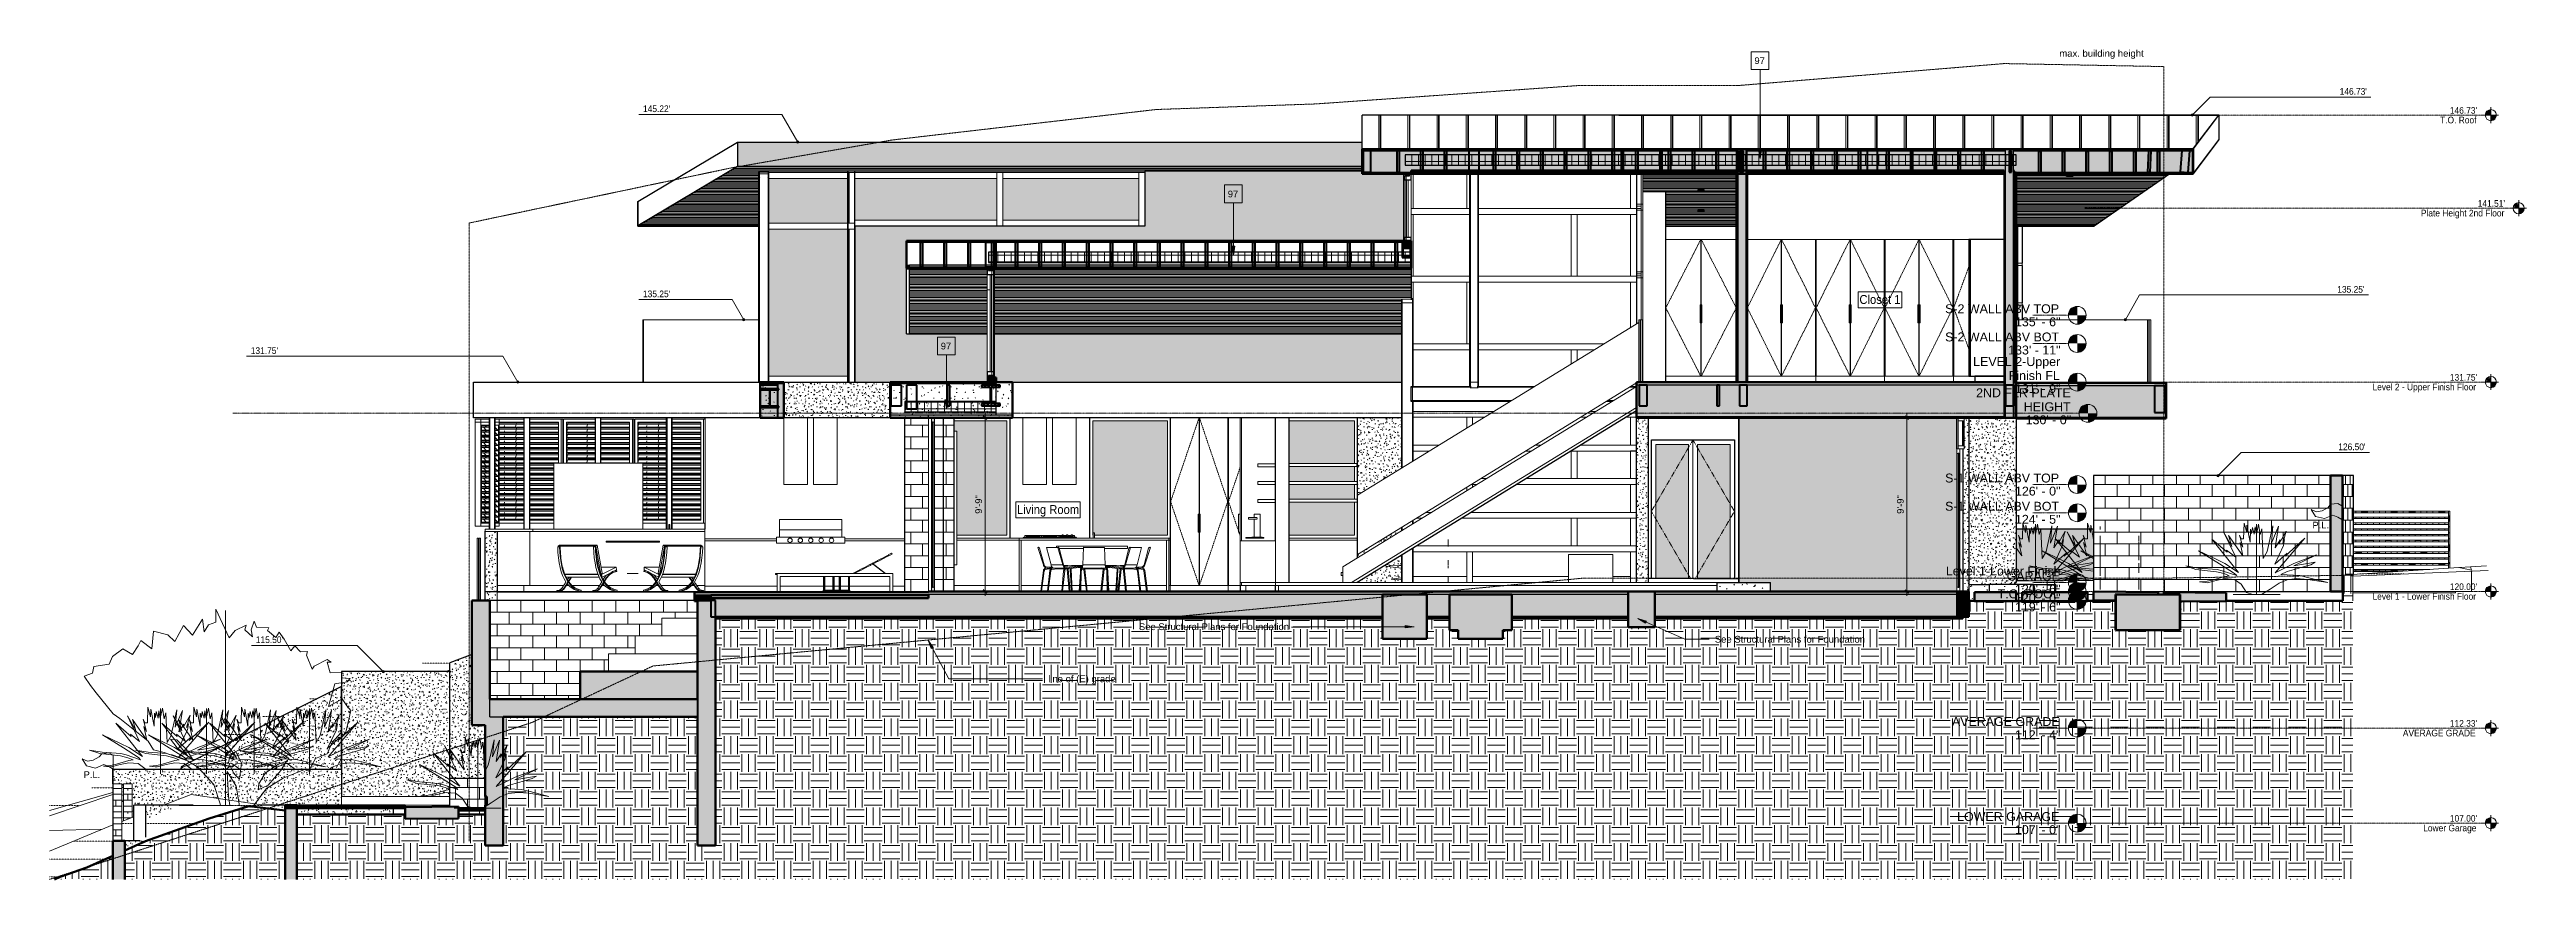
# Model space of a CAD drawing. Header units: inches. Extents: x -675 to 994, y 1246 to 1805.
import ezdxf

# ---------------------------------------------------------------- set-up
doc = ezdxf.new("R2010")
doc.units = ezdxf.units.IN
doc.header["$MEASUREMENT"] = 0
for name, pattern in [('ALA - WALL BELOW', [0.28125, 0.1875, -0.09375]), ('Center 1_4_', [0.53125, 0.25, -0.09375, 0.09375, -0.09375]), ('Dash', [0.25, 0.125, -0.125]), ('Dash 1_16_', [0.125, 0.0625, -0.0625]), ('Grid Line 1_2_', [0.875, 0.5, -0.125, 0.125, -0.125])]:
    doc.linetypes.add(name, pattern=pattern)
for name, color, linetype, lineweight in [('A-ANNO-DIMS', 211, 'Continuous', 9), ('A-ANNO-DIMS-48', 211, 'Continuous', 9), ('A-ANNO-KEYN', 231, 'Continuous', 13), ('A-ANNO-NOTE', 131, 'Continuous', 18), ('A-AREA-IDEN', 2, 'Continuous', 13), ('A-CLNG', 13, 'Continuous', 18), ('A-CLNG-PATT', 13, 'Continuous', 50), ('A-DETL', 90, 'Continuous', 13), ('A-DETL-GENF', 92, 'Continuous', 13), ('A-DETL-MEDM', 33, 'Continuous', 25), ('A-DOOR', 31, 'Continuous', 18), ('A-DOOR-GLAZ', 31, 'Continuous', 25), ('A-FLOR', 192, 'Continuous', 13), ('A-FLOR-LEVL', 51, 'Continuous', 9), ('A-FLOR-MCUT', 51, 'Continuous', 25), ('A-FLOR-PATT', 8, 'Continuous', 50), ('A-GENM', 13, 'Continuous', 18), ('A-GLAZ', 151, 'Continuous', 18), ('A-GLAZ-CURT', 52, 'Continuous', 13), ('A-GLAZ-CWMG', 51, 'Continuous', 13), ('A-ROOF', 132, 'Continuous', 25), ('A-ROOF-PATT', 132, 'Continuous', 50), ('A-WALL', 113, 'Continuous', 25), ('A-WALL-PATT', 111, 'Continuous', 50), ('C-TOPO', 7, 'Continuous', 13), ('C-TOPO-MAJR', 7, 'Continuous', 18), ('C-TOPO-MINR', 7, 'Dash 1_16_', 13), ('G-ANNO-DIMS', 111, 'Continuous', 9), ('G-ANNO-TEXT', 231, 'Continuous', 9), ('I-FURN', 30, 'Continuous', 18), ('I-WALL', 2, 'Continuous', 25), ('L-PLNT', 71, 'Continuous', 13), ('P-SANR-FIXT', 6, 'Continuous', 18), ('Q-CASE', 31, 'Continuous', 18), ('Q-SPCQ', 91, 'Continuous', 18), ('S-BEAM', 12, 'Continuous', 25), ('S-COLS', 52, 'Continuous', 18), ('S-FNDN', 32, 'Continuous', 25), ('S-STRS', 31, 'Continuous', 13)]:
    doc.layers.add(name, color=color, linetype=linetype, lineweight=lineweight)
doc.styles.add('Arial', font='arial.ttf', dxfattribs={"height": 4.5})
doc.styles.add('Arial_1', font='arial.ttf', dxfattribs={"width": 0.9, "height": 4.5})
doc.styles.add('Arial_2', font='arial.ttf', dxfattribs={"width": 0.9, "height": 6})
doc.styles.add('Arial_3', font='arial.ttf', dxfattribs={"height": 6})
doc.styles.add('Arial_4', font='arial.ttf', dxfattribs={"height": 4.575342})
doc.dimstyles.new('ALA-_STD', dxfattribs={"dimscale": 12, "dimtxt": 4.591167, "dimasz": 0.1875, "dimexe": 0.25, "dimexo": 0.75, "dimgap": 0.0625, "dimtad": 1, "dimrnd": 0.25, "dimzin": 3, "dimdsep": 46, "dimlunit": 4, "dimtxsty": 'Arial', "dimblk1": 'OBLIQUE', "dimblk2": 'OBLIQUE', "dimsah": 1, "dimcen": 0.09, "dimdle": 0.25, "dimazin": 0, "dimtfac": 1, "dimtdec": 4, "dimtix": 1, "dimtmove": 0, "dimatfit": 3, "dimfxl": 1, "dimtvp": 1, "dimfrac": 2, "dimtolj": 1, "dimtzin": 0, "dimarcsym": 2})
pattern_1 = [(50, (-18.091, 3444.242), (13.77135, -1.20496), [1.44, -15.84]), (355, (-18.091, 3444.242), (-2.66442, 14.44218), [1.152, -12.672]), (100.451, (-16.943, 3444.142), (11.107076, 13.237366), [1.224, -13.462]), (46.184, (-18.091, 3448.082), (20.49128, -3.17785), [2.16, -23.76]), (96.636, (-16.383, 3447.817), (17.94587, 18.70315), [1.836, -20.193]), (351.184, (-18.09, 3448.082), (17.9454, 18.70261), [1.728, -19.008]), (21, (-16.171, 3447.122), (11.46052, -7.730365), [1.44, -15.84]), (326, (-16.171, 3447.122), (4.67135, 13.92315), [1.152, -12.672]), (71.451, (-15.216, 3446.478), (16.13207, 6.19284), [1.224, -13.462]), (37.5, (-18.091, 3444.242), (0.233123, 6.39175), [0.634, -11.885, 0.634, -12.23, -12.72]), (37.5, (-18.091, 3444.242), (0.233123, 6.39175), [-25.382, 0.634, -12.086]), (7.5, (-18.091, 3444.242), (5.05073, 7.57304), [0.634, -6.701, 0.634, -11.597, -4.848]), (7.5, (-18.091, 3444.242), (5.05073, 7.57304), [-19.565, 0.634, -4.214]), (327.5, (-22.373, 3444.242), (10.24958, -0.43289), [0.634, -4.166, 0.634, -14.342, -19.872]), (327.5, (-22.373, 3444.242), (10.24958, -0.43289), [-19.776, 0.634, -19.238]), (317.5, (-24.293, 3444.242), (11.19739, 1.922144), [0.634, -5.606, 0.634, -9.312, -14.112]), (317.5, (-24.293, 3444.242), (11.19739, 1.922144), [-16.186, 0.634, -13.478])]
pattern_2 = [(0, (-18.091, 3444.242), (15.36, 3.84), [0.634, -10.886, 0.634, -10.886, -61.44]), (0, (-18.091, 3444.242), (15.36, 3.84), [-23.04, 0.634, -22.406, 0.634, -10.886, -26.88]), (0, (-18.091, 3444.242), (15.36, 3.84), [-57.6, 0.634, -7.046, 0.634, -18.566]), (120, (-12.331, 3446.162), (-11.0055376, 11.38215), [0.634, -10.886, 0.634, -10.886, -61.44]), (120, (-12.331, 3446.162), (-11.0055376, 11.38215), [-23.04, 0.634, -22.406, 0.634, -10.886, -26.88]), (120, (-12.331, 3446.162), (-11.0055376, 11.38215), [-57.6, 0.634, -7.046, 0.634, -18.566]), (240, (-10.411, 3453.842), (-4.3544624, -15.22215), [0.634, -10.886, 0.634, -10.886, -61.44]), (240, (-10.411, 3453.842), (-4.3544624, -15.22215), [-23.04, 0.634, -22.406, 0.634, -10.886, -26.88]), (240, (-10.411, 3453.842), (-4.3544624, -15.22215), [-57.6, 0.634, -7.046, 0.634, -18.566])]
pattern_3 = [(0, (-18.091, 3444.242), (12, 12), [12, -12]), (0, (-18.091, 3448.742), (12, 12), [12, -12]), (0, (-18.091, 3453.242), (12, 12), [12, -12]), (90, (-16.591, 3454.742), (-12, 12), [12, -12]), (90, (-12.091, 3454.742), (-12, 12), [12, -12]), (90, (-7.591, 3454.742), (-12, 12), [12, -12])]
pattern_4 = [(0, (-18.091, 3444.242), (7.68, 1.92), [0.634, -5.126, 0.634, -5.126, -30.72]), (0, (-18.091, 3444.242), (7.68, 1.92), [-11.52, 0.634, -10.886, 0.634, -5.126, -13.44]), (0, (-18.091, 3444.242), (7.68, 1.92), [-28.8, 0.634, -3.206, 0.634, -8.966]), (120, (-15.211, 3445.202), (-5.5027688, 5.6910751), [0.634, -5.126, 0.634, -5.126, -30.72]), (120, (-15.211, 3445.202), (-5.5027688, 5.6910751), [-11.52, 0.634, -10.886, 0.634, -5.126, -13.44]), (120, (-15.211, 3445.202), (-5.5027688, 5.6910751), [-28.8, 0.634, -3.206, 0.634, -8.966]), (240, (-14.251, 3449.042), (-2.1772312, -7.6110751), [0.634, -5.126, 0.634, -5.126, -30.72]), (240, (-14.251, 3449.042), (-2.1772312, -7.6110751), [-11.52, 0.634, -10.886, 0.634, -5.126, -13.44]), (240, (-14.251, 3449.042), (-2.1772312, -7.6110751), [-28.8, 0.634, -3.206, 0.634, -8.966])]
pattern_5 = [(90, (5.512, 1730.544), (-19.685, 1e-15), []), (90, (4.134, 1730.544), (-19.685, 1e-15), []), (90, (5.118, 1730.544), (-19.685, 1e-15), []), (90, (5.315, 1730.544), (-19.685, 1e-15), [])]
pattern_6 = [(45, (-18.091, 3444.242), (-1.1879394, 1.1879394), []), (45, (-18.091, 3446.042), (-1.1879394, 1.1879394), [])]
pattern_7 = [(0, (-94.803, 1440.24), (0, 8), []), (90, (-94.803, 1440.24), (-8, 8), [8, -8])]
pattern_8 = [(0, (-401.578, 1284.24), (0, 8), []), (90, (-401.578, 1284.24), (-8, 8), [8, -8])]
pattern_9 = [(0, (-18.091, 3444.242), (0, 4.5), []), (90, (-18.091, 3444.242), (-4.5, 3e-16), [])]

msp = doc.modelspace()

# ---------------------------------------------------------------- texts
at = {"layer": 'A-ANNO-KEYN', "lineweight": 9, "char_height": 4.5, "width": 8.484, "attachment_point": 1, "style": 'Arial'}
for insert in [(474, 1799.895), (118.946, 1710.133), (-74.55, 1607.693)]:
    msp.add_mtext('97', dxfattribs=dict(at, insert=insert))
at = {"layer": 'A-ANNO-NOTE', "lineweight": 9, "char_height": 4.5, "width": 13.635, "attachment_point": 1, "style": 'Arial'}
for insert in [(850.156, 1487.13), (-652.392, 1319.13)]:
    msp.add_mtext('P.L.', dxfattribs=dict(at, insert=insert))
at = {"layer": 'A-AREA-IDEN', "lineweight": 20, "char_height": 6, "attachment_point": 1, "style": 'Arial_2'}
for s, insert, width in [('Closet 1', (544.74, 1639.847), 33.5421), ('Living Room', (-23.197, 1498.381), 50.7222)]:
    msp.add_mtext(s, dxfattribs=dict(at, insert=insert, width=width))
at = {"layer": 'A-FLOR-LEVL', "char_height": 4.5, "attachment_point": 1, "style": 'Arial_1'}
for s, insert, width in [('T.O. Roof', (936.186, 1759.93), 29.997), ("146.73'", (942.773, 1766.421), 22.3614), ("141.51'", (961.552, 1703.751), 22.3614), ('Plate Height 2nd Floor', (923.229, 1697.26), 68.4477), ("131.75'", (942.773, 1586.661), 22.3614), ('Level 2 - Upper Finish Floor', (890.622, 1580.17), 85.21875), ('Level 1 - Lower Finish Floor', (890.622, 1439.17), 85.21875), ("120.00'", (942.773, 1445.661), 22.3614), ("112.33'", (942.773, 1353.621), 22.3614), ('AVERAGE GRADE', (911.099, 1347.13), 60.40305), ("107.00'", (942.773, 1289.661), 22.3614), ('Lower Garage', (924.824, 1283.17), 43.76835)]:
    msp.add_mtext(s, dxfattribs=dict(at, insert=insert, width=width))
at = {"layer": 'G-ANNO-DIMS', "char_height": 4.5, "width": 21.87202, "attachment_point": 1, "line_spacing_factor": 0.941778, "style": 'Arial_1'}
for s, insert in [("146.73'", (868.477, 1779.202)), ("145.22'", (-275.292, 1767.509)), ("135.25'", (-275.301, 1642.858)), ("135.25'", (866.865, 1645.91)), ("131.75'", (-539.688, 1604.639)), ("126.50'", (867.564, 1539.862)), ("115.50'", (-536.273, 1409.963))]:
    msp.add_mtext(s, dxfattribs=dict(at, insert=insert))
at = {"layer": 'G-ANNO-TEXT', "color": 7, "char_height": 4.57534, "attachment_point": 1, "style": 'Arial_4'}
for s, insert, width in [('max. building height', (679.517, 1804.869), 68.0235), ('See Structural Plans for Foundation', (59.005, 1418.779), 121.3515), ('See Structural Plans for Foundation', (447.265, 1410.306), 121.3515), ('line of (E) grade', (-2.088, 1383.691), 54.3885)]:
    msp.add_mtext(s, dxfattribs=dict(at, insert=insert, width=width))

# ---------------------------------------------------------------- blocks, each defined once
blk = doc.blocks.new('PSL - 5-1_4_ x 14_-3547071-Section F')
at = {"layer": 'S-BEAM', "color": 250, "lineweight": 40}
for p, q in [((762.2, 1737.1), (761, 1722.7)), ((767.5, 1736.9), (762.2, 1737.1)), ((766.4, 1722.4), (767.5, 1736.9)), ((761, 1722.7), (766.4, 1722.4))]:
    blk.add_line(p, q, dxfattribs=at)
blk = doc.blocks.new('PSL - 7_ x 14_-3865843-Section F')
at = {"layer": 'S-BEAM', "color": 250, "lineweight": 40}
for p, q in [((557, 1737), (550, 1737)), ((550, 1737), (550, 1734.3)), ((557, 1734.3), (557, 1737)), ((550, 1734.3), (550, 1727.3)), ((550, 1727.3), (550, 1722.5)), ((550, 1722.5), (557, 1722.5)), ((557, 1727.3), (557, 1734.3)), ((557, 1722.5), (557, 1727.3))]:
    blk.add_line(p, q, dxfattribs=at)
blk = doc.blocks.new('PSL - 7_ x 14_-3975651-Section F')
at = {"layer": 'S-BEAM', "color": 250, "lineweight": 40}
for p, q in [((288.5, 1737), (281.5, 1737)), ((281.5, 1737), (281.5, 1734.3)), ((288.5, 1734.3), (288.5, 1737)), ((281.5, 1734.3), (281.5, 1727.3)), ((281.5, 1727.3), (281.5, 1722.5)), ((281.5, 1722.5), (288.5, 1722.5)), ((288.5, 1727.3), (288.5, 1734.3)), ((288.5, 1722.5), (288.5, 1727.3))]:
    blk.add_line(p, q, dxfattribs=at)
blk = doc.blocks.new('PSL - 5-1_4_ x 14_-3867974-Section F')
at = {"layer": 'S-BEAM', "color": 250, "lineweight": 40}
for p, q in [((215.3, 1737), (210.1, 1737)), ((210.1, 1737), (210.1, 1722.5)), ((215.3, 1722.5), (215.3, 1737)), ((210.1, 1722.5), (215.3, 1722.5))]:
    blk.add_line(p, q, dxfattribs=at)
blk = doc.blocks.new('HSS - 7X7X5_8-3908325-Section F')
at = {"layer": 'S-COLS', "color": 10}
for p, q in [((-196.8, 1581.2), (-196.8, 1722.5)), ((-191, 1722.5), (-191, 1581.2))]:
    blk.add_line(p, q, dxfattribs=at)
blk = doc.blocks.new('HSS - 5X5X1_2-3573893-Section F')
at = {"layer": 'S-COLS', "color": 10}
for p, q in [((-136.9, 1581.2), (-136.9, 1723)), ((-132.8, 1723), (-132.8, 1581.2))]:
    blk.add_line(p, q, dxfattribs=at)
blk = doc.blocks.new('HSS - 6X6X5_8-3906852-Section F')
at = {"layer": 'S-COLS', "color": 10}
for p, q in [((282.6, 1721.5), (282.6, 1581.2)), ((287.4, 1581.2), (287.4, 1721.5))]:
    blk.add_line(p, q, dxfattribs=at)
blk = doc.blocks.new('Trus_Joist-Weyerhaeuser-Microllam - 1 3_4_ - 14_ Microllam-3615409-Section F')
at = {"layer": 'S-BEAM', "color": 250, "lineweight": 40}
for p, q in [((667.2, 1736.5), (665.4, 1736.5)), ((665.4, 1736.5), (665.4, 1722.1)), ((665.4, 1722.1), (667.2, 1722.1)), ((667.2, 1722.1), (667.2, 1736.5))]:
    blk.add_line(p, q, dxfattribs=at)
blk = doc.blocks.new('Trus_Joist-Weyerhaeuser-Microllam - 1 3_4_ - 14_ Microllam-3617052-Section F')
at = {"layer": 'S-BEAM', "color": 250, "lineweight": 40}
for p, q in [((564.8, 1737), (563.1, 1737)), ((563.1, 1737), (563.1, 1734.3)), ((564.8, 1734.3), (564.8, 1737)), ((563.1, 1734.3), (563.1, 1727.3)), ((563.1, 1727.3), (563.1, 1722.6)), ((563.1, 1722.6), (564.8, 1722.6)), ((564.8, 1727.3), (564.8, 1734.3)), ((564.8, 1722.6), (564.8, 1727.3))]:
    blk.add_line(p, q, dxfattribs=at)
blk = doc.blocks.new('Trus_Joist-Weyerhaeuser-Microllam - 1 3_4_ - 14_ Microllam-3618979-Section F')
at = {"layer": 'S-BEAM', "color": 250, "lineweight": 40}
for p, q in [((417.7, 1737), (415.9, 1737)), ((415.9, 1737), (415.9, 1734.3)), ((417.7, 1734.3), (417.7, 1737)), ((415.9, 1734.3), (415.9, 1727.3)), ((415.9, 1727.3), (415.9, 1722.6)), ((415.9, 1722.6), (417.7, 1722.6)), ((417.7, 1727.3), (417.7, 1734.3)), ((417.7, 1722.6), (417.7, 1727.3))]:
    blk.add_line(p, q, dxfattribs=at)
blk = doc.blocks.new('Trus_Joist-Weyerhaeuser-Microllam - 1 3_4_ - 14_ Microllam-3618809-Section F')
at = {"layer": 'S-BEAM', "color": 250, "lineweight": 40}
for p, q in [((449.7, 1737), (447.9, 1737)), ((447.9, 1737), (447.9, 1734.3)), ((449.7, 1734.3), (449.7, 1737)), ((447.9, 1734.3), (447.9, 1727.3)), ((447.9, 1727.3), (447.9, 1722.6)), ((447.9, 1722.6), (449.7, 1722.6)), ((449.7, 1727.3), (449.7, 1734.3)), ((449.7, 1722.6), (449.7, 1727.3))]:
    blk.add_line(p, q, dxfattribs=at)
blk = doc.blocks.new('Trus_Joist-Weyerhaeuser-Microllam - 1 3_4_ - 14_ Microllam-3618810-Section F')
at = {"layer": 'S-BEAM', "color": 250, "lineweight": 40}
for p, q in [((465.7, 1737), (463.9, 1737)), ((463.9, 1737), (463.9, 1734.3)), ((465.7, 1734.3), (465.7, 1737)), ((463.9, 1734.3), (463.9, 1727.3)), ((463.9, 1727.3), (463.9, 1722.6)), ((463.9, 1722.6), (465.7, 1722.6)), ((465.7, 1727.3), (465.7, 1734.3)), ((465.7, 1722.6), (465.7, 1727.3))]:
    blk.add_line(p, q, dxfattribs=at)
blk = doc.blocks.new('Trus_Joist-Weyerhaeuser-Microllam - 1 3_4_ - 14_ Microllam-3620912-Section F')
at = {"layer": 'S-BEAM', "color": 250, "lineweight": 40}
for p, q in [((299.6, 1737.5), (297.8, 1737.5)), ((297.8, 1737.5), (297.8, 1734.3)), ((299.6, 1734.3), (299.6, 1737.5)), ((297.8, 1734.3), (297.8, 1727.3)), ((297.8, 1727.3), (297.8, 1723)), ((297.8, 1723), (299.6, 1723)), ((299.6, 1727.3), (299.6, 1734.3)), ((299.6, 1723), (299.6, 1727.3))]:
    blk.add_line(p, q, dxfattribs=at)
blk = doc.blocks.new('Trus_Joist-Weyerhaeuser-Microllam - 1 3_4_ - 14_ Microllam-V23-Section F')
at = {"layer": 'S-BEAM', "color": 250, "lineweight": 40}
for p, q in [((234.6, 1737), (232.8, 1737)), ((232.8, 1737), (232.8, 1722.5)), ((234.6, 1722.5), (234.6, 1737)), ((232.8, 1722.5), (234.6, 1722.5))]:
    blk.add_line(p, q, dxfattribs=at)
blk = doc.blocks.new('Trus_Joist-Weyerhaeuser-Microllam - 1 3_4_ - 14_ Microllam-V24-Section F')
at = {"layer": 'S-BEAM', "color": 250, "lineweight": 40}
for p, q in [((250.6, 1737), (248.8, 1737)), ((248.8, 1737), (248.8, 1734.3)), ((250.6, 1734.3), (250.6, 1737)), ((248.8, 1734.3), (248.8, 1727.3)), ((248.8, 1727.3), (248.8, 1722.5)), ((248.8, 1722.5), (250.6, 1722.5)), ((250.6, 1727.3), (250.6, 1734.3)), ((250.6, 1722.5), (250.6, 1727.3))]:
    blk.add_line(p, q, dxfattribs=at)
blk = doc.blocks.new('PSL - 7_ x 18_-3927040-Section F')
at = {"layer": 'S-BEAM', "color": 250, "lineweight": 40}
for p, q in [((750.8, 1578.7), (743.7, 1578.7)), ((743.7, 1578.7), (743.7, 1560.7)), ((750.8, 1560.7), (750.8, 1578.7)), ((743.7, 1560.7), (750.8, 1560.7))]:
    blk.add_line(p, q, dxfattribs=at)
blk = doc.blocks.new('PSL - 5-1_4_ x 14_-3652087-Section F')
at = {"layer": 'S-BEAM', "color": 250, "lineweight": 40}
for p, q in [((469.1, 1579.2), (463.8, 1579.2)), ((463.8, 1579.2), (463.8, 1565.2)), ((469.1, 1565.2), (469.1, 1579.2)), ((463.8, 1565.2), (469.1, 1565.2))]:
    blk.add_line(p, q, dxfattribs=at)
blk = doc.blocks.new('PSL - 5-1_4_ x 14_-3989355-Section F')
at = {"layer": 'S-BEAM', "color": 250, "lineweight": 40}
for p, q in [((401.6, 1579.2), (396.3, 1579.2)), ((396.3, 1579.2), (396.3, 1565.2)), ((401.6, 1565.2), (401.6, 1579.2)), ((396.3, 1565.2), (401.6, 1565.2))]:
    blk.add_line(p, q, dxfattribs=at)
blk = doc.blocks.new('PSL - 5-1_4_ x 14_-3926912-Section F')
at = {"layer": 'S-BEAM', "color": 250, "lineweight": 40}
for p, q in [((648.5, 1579.2), (643.2, 1579.2)), ((643.2, 1579.2), (643.2, 1565.2)), ((648.5, 1565.2), (648.5, 1579.2)), ((643.2, 1565.2), (648.5, 1565.2))]:
    blk.add_line(p, q, dxfattribs=at)
blk = doc.blocks.new('W-Wide Flange - W12X87-3917424-Section F')
at = {"layer": 'S-BEAM', "lineweight": 9}
h = blk.add_hatch(dxfattribs=at)
h.set_pattern_fill('FP_166', color=256, style=0, pattern_type=2)
h.set_pattern_definition(pattern_6)
h.paths.add_polyline_path([(-183.8, 1564.2), (-183.8, 1565), (-189.6, 1565), (-189.6, 1575.9), (-183.8, 1575.9), (-183.8, 1576.7), (-195.9, 1576.7), (-195.9, 1575.9), (-190.1, 1575.9), (-190.1, 1565), (-195.9, 1565), (-195.9, 1564.2)], flags=0)
at = {"layer": 'S-BEAM', "color": 250, "lineweight": 40}
for p, q in [((-183.8, 1576.7), (-195.9, 1576.7)), ((-195.9, 1576.7), (-195.9, 1575.9)), ((-195.9, 1575.9), (-190.1, 1575.9)), ((-190.1, 1575.9), (-190.1, 1565)), ((-189.6, 1565), (-189.6, 1575.9)), ((-189.6, 1575.9), (-183.8, 1575.9)), ((-183.8, 1575.9), (-183.8, 1576.7)), ((-190.1, 1565), (-195.9, 1565)), ((-195.9, 1565), (-195.9, 1564.2)), ((-195.9, 1564.2), (-183.8, 1564.2)), ((-183.8, 1565), (-189.6, 1565)), ((-183.8, 1564.2), (-183.8, 1565))]:
    blk.add_line(p, q, dxfattribs=at)
blk = doc.blocks.new('Nailer - 3_ x 12_1_-3917421-Section F')
at = {"layer": 'S-BEAM', "color": 250, "lineweight": 40}
for p, q in [((-184.3, 1579.2), (-196.3, 1579.2)), ((-196.3, 1579.2), (-196.3, 1576.7)), ((-196.3, 1576.7), (-184.3, 1576.7)), ((-184.3, 1576.7), (-184.3, 1579.2))]:
    blk.add_line(p, q, dxfattribs=at)
blk = doc.blocks.new('W-Wide Flange - W12X170-3683464-Section F')
at = {"layer": 'S-BEAM', "lineweight": 9}
h = blk.add_hatch(dxfattribs=at)
h.set_pattern_fill('FP_166', color=256, style=0, pattern_type=2)
h.set_pattern_definition(pattern_6)
h.paths.add_polyline_path([(-34.5, 1565.2), (-34.5, 1566.8), (-40.3, 1566.8), (-40.3, 1577.7), (-34.5, 1577.7), (-34.5, 1579.2), (-47.1, 1579.2), (-47.1, 1577.7), (-41.3, 1577.7), (-41.3, 1566.8), (-47.1, 1566.8), (-47.1, 1565.2), (-37.3, 1565.2)], flags=0)
at = {"layer": 'S-BEAM', "color": 250, "lineweight": 40}
for p, q in [((-34.5, 1579.2), (-47.1, 1579.2)), ((-47.1, 1579.2), (-47.1, 1577.7)), ((-47.1, 1577.7), (-41.3, 1577.7)), ((-41.3, 1577.7), (-41.3, 1568.2)), ((-40.3, 1568.2), (-40.3, 1577.7)), ((-40.3, 1577.7), (-34.5, 1577.7)), ((-34.5, 1577.7), (-34.5, 1579.2)), ((-41.3, 1566.8), (-47.1, 1566.8)), ((-47.1, 1566.8), (-47.1, 1565.2)), ((-47.1, 1565.2), (-37.3, 1565.2)), ((-41.3, 1568.2), (-41.3, 1566.8)), ((-40.3, 1566.8), (-40.3, 1568.2)), ((-37.3, 1566.8), (-40.3, 1566.8)), ((-34.5, 1566.8), (-37.3, 1566.8)), ((-37.3, 1565.2), (-34.5, 1565.2)), ((-34.5, 1565.2), (-34.5, 1566.8))]:
    blk.add_line(p, q, dxfattribs=at)
blk = doc.blocks.new('PSL - 7_ x 16_-3806899-Section F')
at = {"layer": 'S-BEAM', "color": 250, "lineweight": 40}
for p, q in [((-90.7, 1579.2), (-97.7, 1579.2)), ((-97.7, 1579.2), (-97.7, 1568.2)), ((-90.7, 1568.2), (-90.7, 1579.2)), ((-97.7, 1568.2), (-97.7, 1563.2)), ((-97.7, 1563.2), (-90.7, 1563.2)), ((-90.7, 1563.2), (-90.7, 1568.2))]:
    blk.add_line(p, q, dxfattribs=at)
blk = doc.blocks.new('HSS-Hollow Structural Section - HSS10X6X5_8-3666643-Section F')
at = {"layer": 'S-BEAM', "lineweight": 9}
h = blk.add_hatch(dxfattribs=at)
h.set_pattern_fill('FP_166', color=256, style=0, pattern_type=2)
h.set_pattern_definition(pattern_6)
h.paths.add_polyline_path([(242.5, 1665), (242.5, 1675.3), (236.5, 1675.3), (236.5, 1665)], flags=0)
h.paths.add_polyline_path([(237.1, 1665.6), (237.1, 1674.7), (241.9, 1674.7), (241.9, 1665.6)], flags=0)
at = {"layer": 'S-BEAM', "color": 250, "lineweight": 40}
for p, q in [((242.5, 1675.3), (236.5, 1675.3)), ((236.5, 1675.3), (236.5, 1668.8)), ((237.1, 1674.7), (241.9, 1674.7)), ((237.1, 1668.8), (237.1, 1674.7)), ((241.9, 1674.7), (241.9, 1668.8)), ((242.5, 1668.8), (242.5, 1675.3)), ((236.5, 1668.8), (236.5, 1665)), ((236.5, 1665), (242.5, 1665)), ((237.1, 1665.6), (237.1, 1668.8)), ((241.9, 1665.6), (237.1, 1665.6)), ((241.9, 1668.8), (241.9, 1665.6)), ((242.5, 1665), (242.5, 1668.8))]:
    blk.add_line(p, q, dxfattribs=at)
blk = doc.blocks.new('HSS - 8X8X5_8-3963856-Section F')
at = {"layer": 'S-COLS', "color": 10}
for p, q in [((236.6, 1523.5), (236.6, 1636.5)), ((243.4, 1637.5), (243.4, 1527.7)), ((243.4, 1487.8), (243.4, 1485.5)), ((236.6, 1481.3), (236.6, 1483.6)), ((236.6, 1446.2), (236.6, 1464.9)), ((243.4, 1469.1), (243.4, 1446.2))]:
    blk.add_line(p, q, dxfattribs=at)
blk = doc.blocks.new('HSS-Hollow Structural Section - HSS10X8X5_8-3966676-Section F')
at = {"layer": 'S-BEAM', "color": 90, "lineweight": 30}
for p, q in [((242.5, 1568.2), (242.5, 1578.2)), ((242.5, 1578.2), (282.9, 1578.2)), ((287, 1578.2), (325.7, 1578.2)), ((390.7, 1578.2), (394.5, 1578.2)), ((309.4, 1568.2), (242.5, 1568.2)), ((378.2, 1568.2), (374.4, 1568.2))]:
    blk.add_line(p, q, dxfattribs=at)
at = {"layer": 'S-BEAM', "color": 10, "lineweight": 18}
for p, q in [((282.9, 1577.7), (242.5, 1577.7)), ((324.7, 1577.7), (287, 1577.7)), ((393.6, 1577.7), (389.8, 1577.7)), ((310.3, 1568.8), (242.5, 1568.8)), ((379.2, 1568.8), (375.4, 1568.8))]:
    blk.add_line(p, q, dxfattribs=at)
blk = doc.blocks.new('Trus_Joist-Weyerhaeuser-Microllam - Microllam_ 2_0E _ 16_-3973145-Section F')
at = {"layer": 'S-BEAM', "color": 250, "lineweight": 40}
for p, q in [((233.4, 1675.3), (231.6, 1675.3)), ((231.6, 1675.3), (231.6, 1668.8)), ((233.4, 1668.8), (233.4, 1675.3)), ((231.6, 1668.8), (231.6, 1661.8)), ((231.6, 1661.8), (231.6, 1658.8)), ((231.6, 1658.8), (233.4, 1658.8)), ((233.4, 1661.8), (233.4, 1668.8)), ((233.4, 1658.8), (233.4, 1661.8))]:
    blk.add_line(p, q, dxfattribs=at)
blk = doc.blocks.new('Trus_Joist-Weyerhaeuser-Microllam - Microllam_ 2_0E _ 16_-V25-Section F')
at = {"layer": 'S-BEAM', "color": 250, "lineweight": 40}
for p, q in [((-54.6, 1675.3), (-56.4, 1675.3)), ((-56.4, 1675.3), (-56.4, 1658.8)), ((-54.6, 1658.8), (-54.6, 1675.3)), ((-56.4, 1658.8), (-54.6, 1658.8))]:
    blk.add_line(p, q, dxfattribs=at)
blk = doc.blocks.new('Trus_Joist-Weyerhaeuser-Microllam - 1 3_4_ - 14_ Microllam-3737676-Section F')
at = {"layer": 'S-BEAM', "color": 250, "lineweight": 40}
for p, q in [((739.6, 1737), (738.9, 1722.6)), ((741.4, 1737), (739.6, 1737)), ((740.7, 1722.6), (741.4, 1737)), ((738.9, 1722.6), (740.7, 1722.6))]:
    blk.add_line(p, q, dxfattribs=at)
blk = doc.blocks.new('Trus_Joist-Weyerhaeuser-Microllam - 1 3_4_ - 14_ Microllam-3866016-Section F')
at = {"layer": 'S-BEAM', "color": 250, "lineweight": 40}
for p, q in [((647.3, 1737), (645.6, 1737)), ((645.6, 1737), (645.6, 1734.3)), ((647.3, 1734.3), (647.3, 1737)), ((645.6, 1734.3), (645.6, 1727.3)), ((645.6, 1727.3), (645.6, 1722.5)), ((645.6, 1722.5), (647.3, 1722.5)), ((647.3, 1727.3), (647.3, 1734.3)), ((647.3, 1722.5), (647.3, 1727.3))]:
    blk.add_line(p, q, dxfattribs=at)
blk = doc.blocks.new('Trus_Joist-Weyerhaeuser-Microllam - 1 3_4_ - 14_ Microllam-3865720-Section F')
at = {"layer": 'S-BEAM', "color": 250, "lineweight": 40}
for p, q in [((466.5, 1737), (464.7, 1737)), ((464.7, 1737), (464.7, 1734.3)), ((466.5, 1734.3), (466.5, 1737)), ((464.7, 1734.3), (464.7, 1727.3)), ((464.7, 1727.3), (464.7, 1722.5)), ((464.7, 1722.5), (466.5, 1722.5)), ((466.5, 1727.3), (466.5, 1734.3)), ((466.5, 1722.5), (466.5, 1727.3))]:
    blk.add_line(p, q, dxfattribs=at)
blk = doc.blocks.new('Trus_Joist-Weyerhaeuser-Microllam - 1 3_4_ - 14_ Microllam-3867934-Section F')
at = {"layer": 'S-BEAM', "color": 250, "lineweight": 40}
for p, q in [((411.8, 1737), (410.1, 1737)), ((410.1, 1737), (410.1, 1734.3)), ((411.8, 1734.3), (411.8, 1737)), ((410.1, 1734.3), (410.1, 1727.3)), ((410.1, 1727.3), (410.1, 1722.5)), ((410.1, 1722.5), (411.8, 1722.5)), ((411.8, 1727.3), (411.8, 1734.3)), ((411.8, 1722.5), (411.8, 1727.3))]:
    blk.add_line(p, q, dxfattribs=at)
blk = doc.blocks.new('Trus_Joist-Weyerhaeuser-Microllam - 1 3_4_ - 14_ Microllam-3742524-Section F')
at = {"layer": 'S-BEAM', "color": 250, "lineweight": 40}
for p, q in [((448.7, 1579.2), (448.7, 1565.2)), ((450.5, 1579.2), (448.7, 1579.2)), ((450.5, 1579.2), (448.7, 1579.2)), ((448.7, 1579.2), (448.7, 1565.2)), ((450.5, 1565.2), (450.5, 1579.2)), ((450.5, 1565.2), (450.5, 1579.2)), ((448.7, 1565.2), (450.5, 1565.2)), ((448.7, 1565.2), (450.5, 1565.2))]:
    blk.add_line(p, q, dxfattribs=at)
blk = doc.blocks.new('HSS - 4X4X1_2-3965038-Section F')
at = {"layer": 'S-COLS', "color": 10}
for p, q in [((-378.5, 1557.2), (-378.5, 1482.2)), ((-375.4, 1482.2), (-375.4, 1557.2))]:
    blk.add_line(p, q, dxfattribs=at)
blk = doc.blocks.new('PSL - 7_ x 14_-3836344-Section F')
at = {"layer": 'S-BEAM', "color": 250, "lineweight": 40}
for p, q in [((-101.1, 1579.2), (-108.1, 1579.2)), ((-108.1, 1579.2), (-108.1, 1565.2)), ((-101.1, 1565.2), (-101.1, 1579.2)), ((-108.1, 1565.2), (-101.1, 1565.2))]:
    blk.add_line(p, q, dxfattribs=at)
blk = doc.blocks.new('Trus_Joist-Weyerhaeuser-Microllam - 1 3_4_ - 14_ Microllam-V26-Section F')
at = {"layer": 'S-BEAM', "color": 250, "lineweight": 40}
for p, q in [((385.8, 1737), (384.1, 1737)), ((384.1, 1737), (384.1, 1734.3)), ((385.8, 1734.3), (385.8, 1737)), ((384.1, 1734.3), (384.1, 1727.3)), ((384.1, 1727.3), (384.1, 1722.5)), ((384.1, 1722.5), (385.8, 1722.5)), ((385.8, 1727.3), (385.8, 1734.3)), ((385.8, 1722.5), (385.8, 1727.3))]:
    blk.add_line(p, q, dxfattribs=at)
blk = doc.blocks.new('Trus_Joist-Weyerhaeuser-Microllam - 1 3_4_ - 14_ Microllam-3687915-Section F')
at = {"layer": 'S-BEAM', "color": 250, "lineweight": 40}
for p, q in [((-70.2, 1579.2), (-70.2, 1568.2)), ((-68.4, 1579.2), (-70.2, 1579.2)), ((-68.4, 1579.2), (-70.2, 1579.2)), ((-70.2, 1579.2), (-70.2, 1568.2)), ((-68.4, 1568.2), (-68.4, 1579.2)), ((-68.4, 1568.2), (-68.4, 1579.2)), ((-70.2, 1568.2), (-70.2, 1565.2)), ((-70.2, 1568.2), (-70.2, 1565.2)), ((-70.2, 1565.2), (-68.4, 1565.2)), ((-70.2, 1565.2), (-68.4, 1565.2)), ((-68.4, 1565.2), (-68.4, 1568.2)), ((-68.4, 1565.2), (-68.4, 1568.2))]:
    blk.add_line(p, q, dxfattribs=at)
blk = doc.blocks.new('PSL - 7_ x 16_-3973378-Section F')
at = {"layer": 'S-BEAM', "color": 250, "lineweight": 40}
for p, q in [((-37.3, 1675.3), (-44.3, 1675.3)), ((-44.3, 1675.3), (-44.3, 1658.8)), ((-37.3, 1668.8), (-37.3, 1675.3)), ((-44.3, 1658.8), (-37.3, 1658.8)), ((-37.3, 1661.8), (-37.3, 1668.8)), ((-37.3, 1658.8), (-37.3, 1661.8))]:
    blk.add_line(p, q, dxfattribs=at)
blk = doc.blocks.new('HSS - 5X5X1_2-3973379-Section F')
at = {"layer": 'S-COLS', "color": 10}
blk.add_line((-42.8, 1581.2), (-42.8, 1584.2), dxfattribs=at)
blk = doc.blocks.new('Footing-Rectangular - 4_-0_ SQ_ X 24_ DEEP PAD-1931639-Section F')
at = {"layer": 'S-FNDN', "lineweight": 9}
h = blk.add_hatch(dxfattribs=at)
h.set_pattern_fill('FP_165', color=256, style=0, pattern_type=2)
h.set_pattern_definition(pattern_1)
h.paths.add_polyline_path([(717.3, 1414.2), (717.5, 1414.2), (717.5, 1438.2), (717.3, 1438.2), (717.3, 1423.5)], flags=0)
h.paths.add_polyline_path([(760.8, 1414.2), (761, 1414.2), (761, 1438.2), (760.8, 1438.2), (760.8, 1423.5)], flags=0)
at = {"layer": 'S-FNDN', "color": 130, "lineweight": 80}
for p, q in [((717.5, 1438.2), (717.3, 1438.2)), ((717.3, 1438.2), (717.3, 1414.2)), ((761, 1438.2), (760.8, 1438.2)), ((761, 1414.2), (761, 1438.2)), ((717.3, 1414.2), (717.5, 1414.2)), ((760.8, 1414.2), (761, 1414.2))]:
    blk.add_line(p, q, dxfattribs=at)
blk = doc.blocks.new('HSS - 4X4X1_2-3969867-Section F')
at = {"layer": 'S-COLS', "color": 10}
for p, q in [((-259.1, 1557.2), (-259.1, 1482.2)), ((-256, 1482.2), (-256, 1557.2))]:
    blk.add_line(p, q, dxfattribs=at)
blk = doc.blocks.new('Rectangular Mullion - 2_x5_ Mullion-3455808-Section F')
at = {"layer": 'A-GLAZ-CWMG', "color": 50, "lineweight": 9}
for p, q in [((-136.4, 1722.3), (-190.4, 1722.3)), ((-136.4, 1722.3), (-136.4, 1718.3)), ((-136.4, 1718.3), (-190.4, 1718.3))]:
    blk.add_line(p, q, dxfattribs=at)
blk = doc.blocks.new('Rectangular Mullion - 2_x5_ Mullion-3455809-Section F')
at = {"layer": 'A-GLAZ-CWMG', "color": 50, "lineweight": 9}
for p, q in [((-190.4, 1585.2), (-136.4, 1585.2)), ((-136.4, 1585.2), (-136.4, 1581.2))]:
    blk.add_line(p, q, dxfattribs=at)
blk = doc.blocks.new('Rectangular Mullion - 2_x5_ Mullion-3952461-Section F')
at = {"layer": 'A-GLAZ-CWMG', "color": 50, "lineweight": 9}
for p, q in [((-136.4, 1722.3), (-132.4, 1722.3)), ((-136.4, 1688.2), (-136.4, 1722.3)), ((-132.4, 1688.2), (-132.4, 1722.3)), ((-132.4, 1688.2), (-136.4, 1688.2))]:
    blk.add_line(p, q, dxfattribs=at)
blk = doc.blocks.new('System Panel - Glazed-3440962-Section F')
at = {"layer": 'A-GLAZ-CURT', "color": 50, "lineweight": 9}
for p in [(-275.4, 1581.2), (-274.9, 1623.2)]:
    blk.add_line(p, (-275.4, 1623.2), dxfattribs=at)
blk = doc.blocks.new('System Panel - Glazed-3440961-Section F')
at = {"layer": 'A-GLAZ-CURT', "color": 50, "lineweight": 9}
for p, q in [((-197.3, 1623.2), (-274.9, 1623.2)), ((-274.9, 1623.2), (-274.9, 1581.2))]:
    blk.add_line(p, q, dxfattribs=at)
blk = doc.blocks.new('System Panel - Glazed-3904150-Section F')
at = {"layer": 'A-GLAZ-CURT', "color": 50, "lineweight": 9}
for p, q in [((738.9, 1623.2), (685.2, 1623.2)), ((685.2, 1581.2), (738.9, 1581.2))]:
    blk.add_line(p, q, dxfattribs=at)
at = {"layer": 'A-GLAZ-CURT', "color": 10, "lineweight": 18}
for p, q in [((738.9, 1623.2), (738.9, 1581.2)), ((739.9, 1623.2), (738.9, 1623.2)), ((739.9, 1581.2), (739.9, 1623.2)), ((738.9, 1581.2), (739.9, 1581.2))]:
    blk.add_line(p, q, dxfattribs=at)
blk = doc.blocks.new('Rectangular Mullion - 2_x5_ Mullion-3636992-Section F')
at = {"layer": 'A-GLAZ-CWMG', "color": 50, "lineweight": 9}
for p, q in [((398.2, 1606.2), (398.7, 1606.2)), ((398.7, 1606.2), (398.7, 1581.2))]:
    blk.add_line(p, q, dxfattribs=at)
blk = doc.blocks.new('Rectangular Mullion - 2_x5_ Mullion-3636960-Section F')
at = {"layer": 'A-GLAZ-CWMG', "color": 50, "lineweight": 9}
for q in [(244, 1450.2), (280, 1446.2)]:
    blk.add_line((280, 1450.2), q, dxfattribs=at)
blk = doc.blocks.new('Rectangular Mullion - 2_x5_ Mullion-3636993-Section F')
at = {"layer": 'A-GLAZ-CWMG', "color": 50, "lineweight": 9}
for p, q in [((390.4, 1466.9), (394.4, 1466.9)), ((390.4, 1466.9), (390.4, 1446.2)), ((394.4, 1446.2), (394.4, 1466.9))]:
    blk.add_line(p, q, dxfattribs=at)
blk = doc.blocks.new('Rectangular Mullion - 2_x5_ Mullion-3790977-Section F')
at = {"layer": 'A-GLAZ-CWMG', "color": 50, "lineweight": 9}
for q in [(244, 1721.5), (242.5, 1698)]:
    blk.add_line((244, 1698), q, dxfattribs=at)
blk = doc.blocks.new('Rectangular Mullion - 2_x5_ Mullion-3790983-Section F')
at = {"layer": 'A-GLAZ-CWMG', "color": 50, "lineweight": 9}
for p, q in [((-136.4, 1684.2), (-132.4, 1684.2)), ((-136.4, 1581.2), (-136.4, 1684.2))]:
    blk.add_line(p, q, dxfattribs=at)
blk = doc.blocks.new('Rectangular Mullion - 2_x5_ Mullion-3455810-Section F')
at = {"layer": 'A-GLAZ-CWMG', "color": 50, "lineweight": 9}
for p, q in [((-132.4, 1688.2), (-190.4, 1688.2)), ((-132.4, 1688.2), (-132.4, 1686.2)), ((-132.4, 1684.2), (-190.4, 1684.2))]:
    blk.add_line(p, q, dxfattribs=at)
blk = doc.blocks.new('System Panel - Glazed-3790984-Section F')
at = {"layer": 'A-GLAZ-CURT', "color": 10, "lineweight": 18}
for p, q in [((-41.3, 1653.7), (-41.3, 1588.2)), ((-40.3, 1653.7), (-41.3, 1653.7)), ((-40.3, 1588.2), (-40.3, 1653.7)), ((-41.3, 1588.2), (-40.3, 1588.2))]:
    blk.add_line(p, q, dxfattribs=at)
blk = doc.blocks.new('Rectangular Mullion - 2_x5_ Mullion-3790965-Section F')
at = {"layer": 'A-GLAZ-CWMG', "color": 90, "lineweight": 30}
for p, q in [((-43.3, 1588.2), (-43.3, 1584.2)), ((-38.3, 1588.2), (-43.3, 1588.2)), ((-38.3, 1584.2), (-38.3, 1588.2)), ((-43.3, 1584.2), (-38.3, 1584.2))]:
    blk.add_line(p, q, dxfattribs=at)
blk = doc.blocks.new('System Panel - Glazed-3904165-Section F')
at = {"layer": 'A-GLAZ-CURT', "color": 10, "lineweight": 18}
for p, q in [((-387.1, 1476.2), (-387.1, 1434.2)), ((-386.1, 1476.2), (-387.1, 1476.2)), ((-386.1, 1434.2), (-386.1, 1476.2)), ((-387.1, 1434.2), (-386.1, 1434.2))]:
    blk.add_line(p, q, dxfattribs=at)
blk = doc.blocks.new('Rectangular Mullion - 2_x5_ Mullion-3441028-Section F')
at = {"layer": 'A-GLAZ-CWMG', "color": 50, "lineweight": 9}
for p, q in [((-132.4, 1718.3), (-132.4, 1722.3)), ((-36.7, 1722.3), (-132.4, 1722.3)), ((-36.7, 1722.3), (-36.7, 1718.3)), ((-36.7, 1718.3), (-132.4, 1718.3))]:
    blk.add_line(p, q, dxfattribs=at)
blk = doc.blocks.new('Rectangular Mullion - 2_x5_ Mullion-3637003-Section F')
at = {"layer": 'A-GLAZ-CWMG', "color": 50, "lineweight": 9}
for p, q in [((-32.7, 1686.2), (-32.7, 1690.2)), ((-32.7, 1690.2), (59, 1690.2)), ((59, 1690.2), (59, 1686.2))]:
    blk.add_line(p, q, dxfattribs=at)
blk = doc.blocks.new('Rectangular Mullion - 2_x5_ Mullion-3952474-Section F')
at = {"layer": 'A-GLAZ-CWMG', "color": 50, "lineweight": 9}
for p, q in [((59, 1722.3), (63, 1722.3)), ((59, 1686.2), (59, 1722.3))]:
    blk.add_line(p, q, dxfattribs=at)
blk = doc.blocks.new('System Panel - Glazed-3441168-Section F')
at = {"layer": 'A-GLAZ-CURT', "color": 10, "lineweight": 18}
for p, q in [((396, 1623.2), (396, 1581.2)), ((397, 1623.2), (396, 1623.2)), ((397, 1581.2), (397, 1623.2)), ((396, 1581.2), (397, 1581.2))]:
    blk.add_line(p, q, dxfattribs=at)
blk = doc.blocks.new('System Panel - Glazed-3904188-Section F')
at = {"layer": 'A-GLAZ-CURT', "color": 50, "lineweight": 9}
for p, q in [((396, 1621.4), (206.3, 1505)), ((397.2, 1622.1), (397, 1622)), ((206.3, 1465.1), (394.5, 1580.6)), ((395.6, 1581.2), (396, 1581.5)), ((397, 1582.1), (397.2, 1582.2)), ((206.3, 1505), (206.3, 1465.1))]:
    blk.add_line(p, q, dxfattribs=at)
blk = doc.blocks.new('Rectangular Mullion - 2_x5_ Mullion-3790968-Section F')
at = {"layer": 'A-GLAZ-CWMG', "color": 90, "lineweight": 30}
for p, q in [((-43.3, 1657.8), (-43.3, 1653.7)), ((-38.3, 1657.8), (-43.3, 1657.8)), ((-43.3, 1653.7), (-38.3, 1653.7)), ((-38.3, 1653.7), (-38.3, 1657.8))]:
    blk.add_line(p, q, dxfattribs=at)
at = {"layer": 'A-GLAZ-CWMG', "color": 50, "lineweight": 9}
for p, q in [((-43.3, 1643.4), (-43.3, 1653.7)), ((-38.3, 1643.4), (-38.3, 1653.7))]:
    blk.add_line(p, q, dxfattribs=at)
blk = doc.blocks.new('Rectangular Mullion - 2_x5_ Mullion-3790971-Section F')
at = {"layer": 'A-GLAZ-CWMG', "color": 50, "lineweight": 9}
for p, q in [((-43.3, 1588.2), (-43.3, 1643.4)), ((-41.3, 1643.4), (-43.3, 1643.4)), ((-40.1, 1643.4), (-40.3, 1643.4)), ((-38.3, 1643.4), (-39.1, 1643.4)), ((-38.3, 1643.4), (-38.3, 1588.2))]:
    blk.add_line(p, q, dxfattribs=at)
blk = doc.blocks.new('Rectangular Mullion - 2_x5_ Mullion-3637012-Section F')
at = {"layer": 'A-GLAZ-CWMG', "color": 90, "lineweight": 30}
for p, q in [((237.5, 1721.5), (237.5, 1717.4)), ((242.5, 1721.5), (237.5, 1721.5)), ((242.5, 1717.4), (242.5, 1721.5)), ((237.5, 1717.4), (242.5, 1717.4))]:
    blk.add_line(p, q, dxfattribs=at)
blk = doc.blocks.new('System Panel - Glazed-3791033-Section F')
at = {"layer": 'A-GLAZ-CURT', "color": 10, "lineweight": 18}
for p, q in [((239.5, 1717.4), (239.5, 1678.5)), ((240.5, 1717.4), (239.5, 1717.4)), ((240.5, 1678.5), (240.5, 1717.4)), ((239.5, 1678.5), (240.5, 1678.5))]:
    blk.add_line(p, q, dxfattribs=at)
blk = doc.blocks.new('Rectangular Mullion - 2_x5_ Mullion-3791020-Section F')
at = {"layer": 'A-GLAZ-CWMG', "color": 50, "lineweight": 9}
for p, q in [((237.5, 1678.5), (237.5, 1717.4)), ((242.5, 1717.4), (242.5, 1678.5))]:
    blk.add_line(p, q, dxfattribs=at)
blk = doc.blocks.new('Rectangular Mullion - 2_x5_ Mullion-3637004-Section F')
at = {"layer": 'A-GLAZ-CWMG', "color": 50, "lineweight": 9}
for p, q in [((-32.7, 1718.3), (-32.7, 1722.3)), ((59, 1722.3), (-32.7, 1722.3)), ((59, 1722.3), (59, 1718.3)), ((59, 1718.3), (-32.7, 1718.3))]:
    blk.add_line(p, q, dxfattribs=at)
blk = doc.blocks.new('Rectangular Mullion - 2_x5_ Mullion-3441034-Section F')
at = {"layer": 'A-GLAZ-CWMG', "color": 50, "lineweight": 9}
for p, q in [((-132.4, 1686.2), (-132.4, 1690.2)), ((-132.4, 1690.2), (-36.7, 1690.2)), ((-36.7, 1690.2), (-36.7, 1686.2))]:
    blk.add_line(p, q, dxfattribs=at)
blk = doc.blocks.new('Rectangular Mullion - 2_x5_ Mullion-3952472-Section F')
at = {"layer": 'A-GLAZ-CWMG', "color": 50, "lineweight": 9}
for p, q in [((-36.7, 1722.3), (-32.7, 1722.3)), ((-36.7, 1722.3), (-36.7, 1686.2)), ((-32.7, 1722.3), (-32.7, 1686.2))]:
    blk.add_line(p, q, dxfattribs=at)
blk = doc.blocks.new('Rectangular Mullion - 2_x5_ Mullion-3636994-Section F')
at = {"layer": 'A-GLAZ-CWMG', "color": 50, "lineweight": 9}
for p, q in [((390.4, 1648.5), (394.4, 1648.5)), ((390.4, 1648.5), (390.4, 1618)), ((394.4, 1620.4), (394.4, 1648.5))]:
    blk.add_line(p, q, dxfattribs=at)
blk = doc.blocks.new('Rectangular Mullion - 2_x5_ Mullion-V27-Section F')
at = {"layer": 'A-GLAZ-CWMG', "color": 50, "lineweight": 9}
for p, q in [((394.4, 1578.2), (394.4, 1580.5)), ((394.4, 1561.5), (394, 1561.5)), ((394.4, 1561.5), (394.4, 1561.7))]:
    blk.add_line(p, q, dxfattribs=at)
blk = doc.blocks.new('Rectangular Mullion - 2_x5_ Mullion-3637039-Section F')
at = {"layer": 'A-GLAZ-CWMG', "color": 50, "lineweight": 9}
for p, q in [((390.4, 1557.5), (394.4, 1557.5)), ((390.4, 1557.5), (390.4, 1538.8)), ((394.4, 1538.8), (394.4, 1557.5)), ((394.4, 1538.8), (390.4, 1538.8))]:
    blk.add_line(p, q, dxfattribs=at)
blk = doc.blocks.new('Rectangular Mullion - 2_x5_ Mullion-3637045-Section F')
at = {"layer": 'A-GLAZ-CWMG', "color": 50, "lineweight": 9}
for p in [(242.5, 1648.5), (244, 1637.5)]:
    blk.add_line(p, (244, 1648.5), dxfattribs=at)
blk = doc.blocks.new('Rectangular Mullion - 2_x5_ Mullion-V28-Section F')
at = {"layer": 'A-GLAZ-CWMG', "color": 50, "lineweight": 9}
for p, q in [((390.4, 1694), (394.4, 1694)), ((390.4, 1694), (390.4, 1652.5)), ((394.4, 1652.5), (394.4, 1694)), ((394.4, 1652.5), (390.4, 1652.5))]:
    blk.add_line(p, q, dxfattribs=at)
blk = doc.blocks.new('Rectangular Mullion - 2_x5_ Mullion-V29-Section F')
at = {"layer": 'A-GLAZ-CWMG', "color": 50, "lineweight": 9}
for p, q in [((242.5, 1694), (244, 1694)), ((244, 1652.5), (244, 1694)), ((244, 1652.5), (242.5, 1652.5))]:
    blk.add_line(p, q, dxfattribs=at)
blk = doc.blocks.new('Rectangular Mullion - 2_x5_ Mullion-3791053-Section F')
at = {"layer": 'A-GLAZ-CWMG', "color": 50, "lineweight": 9}
for p, q in [((390.4, 1721.5), (390.4, 1698)), ((394.4, 1698), (394.4, 1721.5)), ((394.4, 1698), (390.4, 1698))]:
    blk.add_line(p, q, dxfattribs=at)
blk = doc.blocks.new('Rectangular Mullion - 2_x5_ Mullion-3636961-Section F')
at = {"layer": 'A-GLAZ-CWMG', "color": 50, "lineweight": 9}
for p, q in [((282, 1698), (242.5, 1698)), ((242.5, 1694), (282, 1694))]:
    blk.add_line(p, q, dxfattribs=at)
blk = doc.blocks.new('Rectangular Mullion - 2_x5_ Mullion-3636934-Section F')
at = {"layer": 'A-GLAZ-CWMG', "color": 50, "lineweight": 9}
for p, q in [((282, 1607), (244, 1607)), ((244, 1603), (282, 1603))]:
    blk.add_line(p, q, dxfattribs=at)
blk = doc.blocks.new('Rectangular Mullion - 2_x5_ Mullion-V30-Section F')
at = {"layer": 'A-GLAZ-CWMG', "color": 50, "lineweight": 9}
for p, q in [((282, 1561.5), (244, 1561.5)), ((244, 1557.5), (282, 1557.5))]:
    blk.add_line(p, q, dxfattribs=at)
blk = doc.blocks.new('Rectangular Mullion - 2_x5_ Mullion-V31-Section F')
at = {"layer": 'A-GLAZ-CWMG', "color": 50, "lineweight": 9}
for p, q in [((261.5, 1538.8), (244, 1538.8)), ((244, 1534.8), (255, 1534.8))]:
    blk.add_line(p, q, dxfattribs=at)
blk = doc.blocks.new('Rectangular Mullion - 2_x5_ Mullion-V32-Section F')
at = {"layer": 'A-GLAZ-CWMG', "color": 50, "lineweight": 9}
for p, q in [((246.2, 1489.5), (250, 1489.5)), ((256.5, 1493.5), (252.7, 1493.5)), ((276.7, 1489.5), (282, 1489.5))]:
    blk.add_line(p, q, dxfattribs=at)
blk = doc.blocks.new('Rectangular Mullion - 2_x5_ Mullion-V33-Section F')
at = {"layer": 'A-GLAZ-CWMG', "color": 50, "lineweight": 9}
for p, q in [((282, 1470.9), (246.4, 1470.9)), ((244, 1466.9), (282, 1466.9))]:
    blk.add_line(p, q, dxfattribs=at)
blk = doc.blocks.new('Rectangular Mullion - 2_x5_ Mullion-3636945-Section F')
at = {"layer": 'A-GLAZ-CWMG', "color": 50, "lineweight": 9}
for p in [(284, 1446.2), (348.6, 1450.2)]:
    blk.add_line(p, (284, 1450.2), dxfattribs=at)
blk = doc.blocks.new('Rectangular Mullion - 2_x5_ Mullion-3636946-Section F')
at = {"layer": 'A-GLAZ-CWMG', "color": 50, "lineweight": 9}
for p, q in [((352.5, 1698), (288, 1698)), ((288, 1694), (352.5, 1694))]:
    blk.add_line(p, q, dxfattribs=at)
blk = doc.blocks.new('Rectangular Mullion - 2_x5_ Mullion-V34-Section F')
at = {"layer": 'A-GLAZ-CWMG', "color": 50, "lineweight": 9}
for p, q in [((298.4, 1561.5), (282, 1561.5)), ((282, 1557.5), (291.9, 1557.5))]:
    blk.add_line(p, q, dxfattribs=at)
blk = doc.blocks.new('Rectangular Mullion - 2_x5_ Mullion-V35-Section F')
at = {"layer": 'A-GLAZ-CWMG', "color": 50, "lineweight": 9}
for p, q in [((330.3, 1538.8), (326.5, 1538.8)), ((320, 1534.8), (323.8, 1534.8)), ((350.6, 1534.8), (352.5, 1534.8))]:
    blk.add_line(p, q, dxfattribs=at)
blk = doc.blocks.new('Rectangular Mullion - 2_x5_ Mullion-V36-Section F')
at = {"layer": 'A-GLAZ-CWMG', "color": 50, "lineweight": 9}
for p, q in [((283.1, 1512.2), (286.9, 1512.2)), ((293.4, 1516.2), (289.6, 1516.2)), ((313.7, 1512.2), (352.5, 1512.2)), ((352.5, 1516.2), (320.2, 1516.2))]:
    blk.add_line(p, q, dxfattribs=at)
blk = doc.blocks.new('Rectangular Mullion - 2_x5_ Mullion-V37-Section F')
at = {"layer": 'A-GLAZ-CWMG', "color": 50, "lineweight": 9}
for p, q in [((282, 1489.5), (352.5, 1489.5)), ((352.5, 1493.5), (283.3, 1493.5))]:
    blk.add_line(p, q, dxfattribs=at)
blk = doc.blocks.new('Rectangular Mullion - 2_x5_ Mullion-V38-Section F')
at = {"layer": 'A-GLAZ-CWMG', "color": 50, "lineweight": 9}
for p, q in [((352.5, 1470.9), (282, 1470.9)), ((282, 1466.9), (352.5, 1466.9))]:
    blk.add_line(p, q, dxfattribs=at)
blk = doc.blocks.new('Rectangular Mullion - 2_x5_ Mullion-3790947-Section F')
at = {"layer": 'A-GLAZ-CWMG', "color": 50, "lineweight": 9}
for q in [(378.6, 1450.2), (390.4, 1446.2)]:
    blk.add_line((390.4, 1450.2), q, dxfattribs=at)
blk = doc.blocks.new('Rectangular Mullion - 2_x5_ Mullion-3790948-Section F')
at = {"layer": 'A-GLAZ-CWMG', "color": 50, "lineweight": 9}
for p, q in [((394.4, 1698), (352.5, 1698)), ((352.5, 1694), (394.4, 1694)), ((394.4, 1698), (394.4, 1694))]:
    blk.add_line(p, q, dxfattribs=at)
blk = doc.blocks.new('Rectangular Mullion - 2_x5_ Mullion-V39-Section F')
at = {"layer": 'A-GLAZ-CWMG', "color": 50, "lineweight": 9}
for p, q in [((372.5, 1607), (352.5, 1607)), ((352.5, 1603), (366, 1603))]:
    blk.add_line(p, q, dxfattribs=at)
blk = doc.blocks.new('Rectangular Mullion - 2_x5_ Mullion-V40-Section F')
at = {"layer": 'A-GLAZ-CWMG', "color": 50, "lineweight": 9}
for p, q in [((356.9, 1557.5), (360.7, 1557.5)), ((367.2, 1561.5), (363.4, 1561.5)), ((387.5, 1557.5), (394.4, 1557.5)), ((394.4, 1561.5), (394, 1561.5)), ((394.4, 1561.5), (394.4, 1557.5))]:
    blk.add_line(p, q, dxfattribs=at)
blk = doc.blocks.new('Rectangular Mullion - 2_x5_ Mullion-V41-Section F')
at = {"layer": 'A-GLAZ-CWMG', "color": 50, "lineweight": 9}
for p, q in [((394.4, 1538.8), (357.1, 1538.8)), ((394.4, 1538.8), (394.4, 1534.8)), ((352.5, 1534.8), (394.4, 1534.8))]:
    blk.add_line(p, q, dxfattribs=at)
blk = doc.blocks.new('Rectangular Mullion - 2_x5_ Mullion-3636929-Section F')
at = {"layer": 'A-GLAZ-CWMG', "color": 50, "lineweight": 9}
for p, q in [((280, 1466.9), (284, 1466.9)), ((280, 1466.9), (280, 1446.2)), ((284, 1446.2), (284, 1466.9))]:
    blk.add_line(p, q, dxfattribs=at)
blk = doc.blocks.new('Rectangular Mullion - 2_x5_ Mullion-3636932-Section F')
at = {"layer": 'A-GLAZ-CWMG', "color": 50, "lineweight": 9}
for p, q in [((350.5, 1489.5), (354.5, 1489.5)), ((350.5, 1489.5), (350.5, 1470.9)), ((354.5, 1470.9), (354.5, 1489.5)), ((354.5, 1470.9), (350.5, 1470.9))]:
    blk.add_line(p, q, dxfattribs=at)
blk = doc.blocks.new('Rectangular Mullion - 2_x5_ Mullion-V42-Section F')
at = {"layer": 'A-GLAZ-CWMG', "color": 50, "lineweight": 9}
for p, q in [((280, 1510.3), (280, 1507.9)), ((283.1, 1512.2), (284, 1512.2)), ((284, 1510.4), (284, 1512.2)), ((284, 1493.5), (283.3, 1493.5)), ((284, 1493.5), (284, 1494))]:
    blk.add_line(p, q, dxfattribs=at)
blk = doc.blocks.new('Rectangular Mullion - 2_x5_ Mullion-V43-Section F')
at = {"layer": 'A-GLAZ-CWMG', "color": 50, "lineweight": 9}
for p, q in [((280, 1557.5), (284, 1557.5)), ((280, 1557.5), (280, 1550.2)), ((284, 1552.6), (284, 1557.5))]:
    blk.add_line(p, q, dxfattribs=at)
blk = doc.blocks.new('Rectangular Mullion - 2_x5_ Mullion-3636931-Section F')
at = {"layer": 'A-GLAZ-CWMG', "color": 50, "lineweight": 9}
for p, q in [((350.5, 1694), (354.5, 1694)), ((350.5, 1694), (350.5, 1652.5)), ((354.5, 1652.5), (354.5, 1694)), ((354.5, 1652.5), (350.5, 1652.5))]:
    blk.add_line(p, q, dxfattribs=at)
blk = doc.blocks.new('Rectangular Mullion - 2_x5_ Mullion-V44-Section F')
at = {"layer": 'A-GLAZ-CWMG', "color": 50, "lineweight": 9}
for p, q in [((350.5, 1534.8), (350.5, 1516.2)), ((350.6, 1534.8), (354.5, 1534.8)), ((354.5, 1516.2), (354.5, 1534.8)), ((354.5, 1516.2), (350.5, 1516.2))]:
    blk.add_line(p, q, dxfattribs=at)
blk = doc.blocks.new('Rectangular Mullion - 2_x5_ Mullion-V45-Section F')
at = {"layer": 'A-GLAZ-CWMG', "color": 50, "lineweight": 9}
for p, q in [((350.5, 1603), (354.5, 1603)), ((350.5, 1603), (350.5, 1593.4)), ((354.5, 1595.9), (354.5, 1603))]:
    blk.add_line(p, q, dxfattribs=at)
blk = doc.blocks.new('Rectangular Mullion - 2_x5_ Mullion-3790949-Section F')
at = {"layer": 'A-GLAZ-CWMG', "color": 50, "lineweight": 9}
for p in [(280, 1721.5), (282, 1698)]:
    blk.add_line(p, (280, 1698), dxfattribs=at)
blk = doc.blocks.new('Rectangular Mullion - 2_x5_ Mullion-V46-Section F')
at = {"layer": 'A-GLAZ-CWMG', "color": 50, "lineweight": 9}
for p, q in [((280, 1648.5), (282, 1648.5)), ((280, 1648.5), (280, 1607)), ((282, 1607), (280, 1607))]:
    blk.add_line(p, q, dxfattribs=at)
blk = doc.blocks.new('Rectangular Mullion - 2_x5_ Mullion-3637058-Section F')
at = {"layer": 'A-GLAZ-CWMG', "color": 50, "lineweight": 9}
for p, q in [((394.4, 1651.5), (398.7, 1651.5)), ((398.7, 1651.5), (398.7, 1610.2)), ((398.7, 1610.2), (398.2, 1610.2))]:
    blk.add_line(p, q, dxfattribs=at)
blk = doc.blocks.new('Rectangular Mullion - 2_x5_ Mullion-3637061-Section F')
at = {"layer": 'A-GLAZ-CWMG', "color": 50, "lineweight": 9}
for p, q in [((394.4, 1697), (398.7, 1697)), ((398.7, 1697), (398.7, 1655.5)), ((398.7, 1655.5), (394.4, 1655.5))]:
    blk.add_line(p, q, dxfattribs=at)
blk = doc.blocks.new('Rectangular Mullion - 2_x5_ Mullion-3952523-Section F')
at = {"layer": 'A-GLAZ-CWMG', "color": 50, "lineweight": 9}
for p, q in [((398.7, 1721.5), (398.7, 1701)), ((398.7, 1701), (394.4, 1701))]:
    blk.add_line(p, q, dxfattribs=at)
blk = doc.blocks.new('Rectangular Mullion - 2_x5_ Mullion-3636943-Section F')
at = {"layer": 'A-GLAZ-CWMG', "color": 50, "lineweight": 9}
for p, q in [((398.7, 1701), (394.4, 1701)), ((394.4, 1697), (398.7, 1697)), ((398.7, 1697), (398.7, 1701))]:
    blk.add_line(p, q, dxfattribs=at)
blk = doc.blocks.new('Rectangular Mullion - 2_x5_ Mullion-V47-Section F')
at = {"layer": 'A-GLAZ-CWMG', "color": 50, "lineweight": 9}
for p, q in [((398.7, 1610.2), (398.2, 1610.2)), ((398.2, 1606.2), (398.7, 1606.2)), ((398.7, 1606.2), (398.7, 1610.2))]:
    blk.add_line(p, q, dxfattribs=at)
blk = doc.blocks.new('Rectangular Mullion - 2_x5_ Mullion-3791022-Section F')
at = {"layer": 'A-GLAZ-CWMG', "color": 90, "lineweight": 30}
for p, q in [((237.5, 1678.5), (237.5, 1674.4)), ((242.5, 1678.5), (237.5, 1678.5)), ((237.5, 1674.4), (242.5, 1674.4)), ((242.5, 1674.4), (242.5, 1678.5))]:
    blk.add_line(p, q, dxfattribs=at)
blk = doc.blocks.new('Rectangular Mullion - Wood fence-3791079-Section F')
at = {"layer": 'A-GLAZ-CWMG', "lineweight": 9}
h = blk.add_hatch(dxfattribs=at)
h.set_pattern_fill('FP_169', color=256, style=0, pattern_type=2)
h.set_pattern_definition([(270, (851.277, 1493.74), (4, 2e-16), []), (0, (851.277, 1493.74), (8, 8), [4, -28]), (0, (855.277, 1477.74), (8, 8), [4, -28])])
h.paths.add_polyline_path([(879.2, 1493.2), (941.8, 1493.2), (941.8, 1494.2), (877.9, 1494.2), (877.9, 1493.2)], flags=0)
at = {"layer": 'A-GLAZ-CWMG', "color": 50, "lineweight": 9}
for p, q in [((941.8, 1494.2), (877.9, 1494.2)), ((877.9, 1493.2), (941.8, 1493.2)), ((941.8, 1494.2), (941.8, 1493.2))]:
    blk.add_line(p, q, dxfattribs=at)
blk = doc.blocks.new('Rectangular Mullion - Wood fence-3441072-Section F')
at = {"layer": 'A-GLAZ-CWMG', "lineweight": 9}
h = blk.add_hatch(dxfattribs=at)
h.set_pattern_fill('FP_170', color=256, style=0, pattern_type=2)
h.set_pattern_definition([(180, (942.311, 1455.732), (-5e-16, -4), []), (270, (942.311, 1455.732), (8, -8), [4, -28]), (270, (926.311, 1451.732), (8, -8), [4, -28])])
h.paths.add_polyline_path([(941.8, 1455.9), (942.8, 1456), (942.8, 1458.5), (941.8, 1458.5), (941.8, 1456.3)], flags=0)
at = {"layer": 'A-GLAZ-CWMG', "color": 50, "lineweight": 9}
for p, q in [((941.8, 1458.5), (941.8, 1455.9)), ((942.8, 1456), (942.8, 1458.5))]:
    blk.add_line(p, q, dxfattribs=at)
blk = doc.blocks.new('Rectangular Mullion - Wood fence-V48-Section F')
at = {"layer": 'A-GLAZ-CWMG', "lineweight": 9}
h = blk.add_hatch(dxfattribs=at)
h.set_pattern_fill('FP_171', color=256, style=0, pattern_type=2)
h.set_pattern_definition([(180, (942.311, 1459.648), (-5e-16, -4), []), (270, (942.311, 1459.648), (8, -8), [4, -28]), (270, (926.311, 1455.648), (8, -8), [4, -28])])
h.paths.add_polyline_path([(942.8, 1458.5), (942.8, 1462.4), (941.8, 1462.4), (941.8, 1458.5)], flags=0)
at = {"layer": 'A-GLAZ-CWMG', "color": 50, "lineweight": 9}
for p, q in [((941.8, 1462.4), (941.8, 1458.5)), ((942.8, 1458.5), (942.8, 1462.4))]:
    blk.add_line(p, q, dxfattribs=at)
blk = doc.blocks.new('Rectangular Mullion - Wood fence-3441073-Section F')
at = {"layer": 'A-GLAZ-CWMG', "lineweight": 9}
h = blk.add_hatch(dxfattribs=at)
h.set_pattern_fill('FP_172', color=256, style=0, pattern_type=2)
h.set_pattern_definition([(180, (942.311, 1491.232), (-5e-16, -4), []), (270, (942.311, 1491.232), (8, -8), [4, -28]), (270, (926.311, 1487.232), (8, -8), [4, -28])])
h.paths.add_polyline_path([(942.8, 1489.8), (942.8, 1494.2), (941.8, 1494.2), (941.8, 1489.8)], flags=0)
at = {"layer": 'A-GLAZ-CWMG', "color": 50, "lineweight": 9}
for p, q in [((941.8, 1494.2), (942.8, 1494.2)), ((941.8, 1494.2), (941.8, 1489.8)), ((942.8, 1489.8), (942.8, 1494.2))]:
    blk.add_line(p, q, dxfattribs=at)
blk = doc.blocks.new('Rectangular Mullion - Wood fence-3791081-Section F')
at = {"layer": 'A-GLAZ-CWMG', "lineweight": 9}
h = blk.add_hatch(dxfattribs=at)
h.set_pattern_fill('FP_173', color=256, style=0, pattern_type=2)
h.set_pattern_definition([(270, (851.277, 1454.573), (4, 2e-16), []), (0, (851.277, 1454.573), (8, 8), [4, -28]), (0, (855.277, 1438.573), (8, 8), [4, -28])])
h.paths.add_polyline_path([(913.7, 1454.1), (929.2, 1455.1), (877.9, 1455.1), (877.9, 1454.1), (879.2, 1454.1)], flags=0)
at = {"layer": 'A-GLAZ-CWMG', "color": 50, "lineweight": 9}
for p, q in [((929.2, 1455.1), (877.9, 1455.1)), ((877.9, 1454.1), (913.7, 1454.1))]:
    blk.add_line(p, q, dxfattribs=at)
blk = doc.blocks.new('Rectangular Mullion - Wood fence-V49-Section F')
at = {"layer": 'A-GLAZ-CWMG', "lineweight": 9}
h = blk.add_hatch(dxfattribs=at)
h.set_pattern_fill('FP_174', color=256, style=0, pattern_type=2)
h.set_pattern_definition([(270, (851.277, 1458.49), (4, 2e-16), []), (0, (851.277, 1458.49), (8, 8), [4, -28]), (0, (855.277, 1442.49), (8, 8), [4, -28])])
h.paths.add_polyline_path([(879.2, 1458), (941.8, 1458), (941.8, 1459), (877.9, 1459), (877.9, 1458)], flags=0)
at = {"layer": 'A-GLAZ-CWMG', "color": 50, "lineweight": 9}
for p, q in [((941.8, 1459), (877.9, 1459)), ((877.9, 1458), (941.8, 1458)), ((941.8, 1459), (941.8, 1458))]:
    blk.add_line(p, q, dxfattribs=at)
blk = doc.blocks.new('System Panel - Glazed-3904222-Section F')
at = {"layer": 'A-GLAZ-CURT', "color": 50, "lineweight": 9}
for p, q in [((685.2, 1623.2), (650.5, 1623.2)), ((650.5, 1581.2), (685.2, 1581.2))]:
    blk.add_line(p, q, dxfattribs=at)
blk = doc.blocks.new('Rectangular Mullion - 1_5_x3_ Mullion-3985522-Section F')
at = {"layer": 'A-GLAZ-CWMG', "color": 50, "lineweight": 9}
for p, q in [((651.5, 1661.3), (650.5, 1661.3)), ((650.5, 1659.8), (651.5, 1659.8))]:
    blk.add_line(p, q, dxfattribs=at)
blk = doc.blocks.new('Rectangular Mullion - 1_5_x3_ Mullion-3904242-Section F')
at = {"layer": 'A-GLAZ-CWMG', "color": 50, "lineweight": 9}
for p, q in [((651.5, 1633.1), (654.5, 1633.1)), ((651.5, 1623.2), (651.5, 1633.1)), ((654.5, 1633.1), (654.5, 1623.2))]:
    blk.add_line(p, q, dxfattribs=at)
blk = doc.blocks.new('Rectangular Mullion - 1_5_x3_ Mullion-3952509-Section F')
at = {"layer": 'A-GLAZ-CWMG', "color": 50, "lineweight": 9}
for p, q in [((651.5, 1661.3), (651.5, 1686.3)), ((654.5, 1686.3), (654.5, 1661.3)), ((654.5, 1661.3), (651.5, 1661.3))]:
    blk.add_line(p, q, dxfattribs=at)
blk = doc.blocks.new('Rectangular Mullion - 1_5_x3_ Mullion-3904249-Section F')
at = {"layer": 'A-GLAZ-CWMG', "color": 50, "lineweight": 9}
for p, q in [((651.5, 1659.8), (654.5, 1659.8)), ((651.5, 1634.6), (651.5, 1659.8)), ((654.5, 1659.8), (654.5, 1634.6)), ((654.5, 1634.6), (651.5, 1634.6))]:
    blk.add_line(p, q, dxfattribs=at)
blk = doc.blocks.new('Rectangular Mullion - 1_5_x3_ Mullion-3904240-Section F')
at = {"layer": 'A-GLAZ-CWMG', "color": 50, "lineweight": 9}
for p, q in [((651.5, 1661.3), (651.5, 1659.8)), ((654.5, 1661.3), (651.5, 1661.3)), ((651.5, 1659.8), (654.5, 1659.8)), ((654.5, 1659.8), (654.5, 1661.3))]:
    blk.add_line(p, q, dxfattribs=at)
blk = doc.blocks.new('Rectangular Mullion - 2_x5_ Mullion-3952443-Section F')
at = {"layer": 'A-GLAZ-CWMG', "color": 50, "lineweight": 9}
for p, q in [((-191.4, 1723), (-196.4, 1723)), ((-196.4, 1723), (-196.4, 1722.5)), ((-191.4, 1722.5), (-191.4, 1723)), ((-196.4, 1719.1), (-196.4, 1719.1)), ((-196.4, 1719.1), (-196.3, 1719.1)), ((-191.4, 1719.1), (-191.4, 1719.1)), ((-191.4, 1719.1), (-191.4, 1719.1))]:
    blk.add_line(p, q, dxfattribs=at)
blk = doc.blocks.new('Variable Window - Variable Window 1-H-3904100-Section F')
at = {"layer": 'A-GLAZ', "color": 10}
for p, q in [((615.4, 1557.2), (611.4, 1557.2)), ((611.4, 1557.2), (611.4, 1555.2)), ((611.4, 1555.2), (615.4, 1555.2)), ((611.4, 1555.2), (611.4, 1538.2)), ((614.7, 1555.2), (614.2, 1555.2)), ((614.2, 1555.2), (614.2, 1538.2)), ((614.7, 1538.2), (614.7, 1555.2)), ((615.4, 1555.2), (615.4, 1557.2)), ((615.4, 1538.2), (615.4, 1555.2)), ((615.4, 1538.2), (611.4, 1538.2)), ((611.4, 1538.2), (611.4, 1536.2)), ((611.4, 1536.2), (615.4, 1536.2)), ((614.2, 1538.2), (614.7, 1538.2)), ((615.4, 1536.2), (615.4, 1538.2))]:
    blk.add_line(p, q, dxfattribs=at)
blk = doc.blocks.new('PSL - 7_ x 14_-3989301-Section F')
at = {"layer": 'S-BEAM', "color": 90, "lineweight": 30}
for p, q in [((394.5, 1561.8), (206.2, 1446.2)), ((202.9, 1446.2), (202.7, 1446.5))]:
    blk.add_line(p, q, dxfattribs=at)
blk = doc.blocks.new('Level - Level Head - Circle-34091-Section F')
at = {"layer": 'A-FLOR-LEVL'}
h = blk.add_hatch(color=256, dxfattribs=at)
edge = h.paths.add_edge_path(flags=0)
edge.add_line((691.6, 1581.2), (685.6, 1581.2))
edge.add_arc((691.6, 1581.2), 6, 90, 180, ccw=False)
edge.add_line((691.6, 1587.2), (691.6, 1581.2))
h = blk.add_hatch(color=256, dxfattribs=at)
edge = h.paths.add_edge_path(flags=0)
edge.add_line((691.6, 1575.2), (691.6, 1581.2))
edge.add_line((691.6, 1581.2), (697.6, 1581.2))
edge.add_arc((691.6, 1581.2), 6, -90, 0, ccw=False)
at = {"layer": 'A-FLOR-LEVL', "color": 170, "lineweight": 13}
blk.add_circle((691.6, 1581.2), 6, dxfattribs=at)
blk = doc.blocks.new('STRUCT_rvt-1-Section F')
at = {"layer": 'A-FLOR-PATT', "lineweight": 13}
for points in [[(-209, 1423.2), (-82.8, 1423.2), (-82.8, 1437.7), (-229.6, 1437.7), (-229.6, 1423.2)], [(-317.6, 1367.7), (-238.5, 1367.7), (-238.5, 1374.2), (-317.6, 1374.2)]]:
    blk.add_hatch(color=55, dxfattribs=at).paths.add_polyline_path(points, flags=0)
at = {"layer": 'A-FLOR-PATT', "lineweight": 9}
h = blk.add_hatch(dxfattribs=at)
h.set_pattern_fill('FP_6', color=253, style=0, pattern_type=2)
h.set_pattern_definition(pattern_3)
h.paths.add_polyline_path([(-389.3, 1293.2), (-381.6, 1293.2), (-381.6, 1294.2), (-399.6, 1294.2), (-399.6, 1293.2), (-390.4, 1293.2)], flags=0)
at = {"layer": 'A-ROOF-PATT', "lineweight": 9}
h = blk.add_hatch(dxfattribs=at)
h.set_pattern_fill('FP_4', color=253, style=0, pattern_type=2)
h.set_pattern_definition(pattern_5)
h.paths.add_polyline_path([(468.3, 1738), (769.6, 1738), (787.1, 1761), (209.6, 1761), (209.6, 1738), (464.6, 1738)], flags=0)
h = blk.add_hatch(dxfattribs=at)
h.set_pattern_fill('FP_1', color=253, style=0, pattern_type=2)
h.set_pattern_definition(pattern_4)
h.paths.add_polyline_path([(-209, 1726.3), (209.6, 1726.3), (209.6, 1742.8), (-211.5, 1742.8), (-211.5, 1726.3)], flags=0)
at = {"layer": 'A-ROOF-PATT', "lineweight": 25}
h = blk.add_hatch(color=135, dxfattribs=at)
h.paths.add_polyline_path([(462, 1737.8), (462.6, 1737.8), (462.6, 1738), (209.6, 1738), (209.6, 1737.8), (458.1, 1737.8)], flags=0)
h.paths.add_polyline_path([(769.6, 1737.8), (769.6, 1738), (648.7, 1738), (648.7, 1737.8), (723.7, 1737.8)], flags=0)
h.paths.add_polyline_path([(643.2, 1737.8), (643.2, 1738), (468.3, 1738), (468.3, 1737.8), (633, 1737.8)], flags=0)
at = {"layer": 'A-ROOF-PATT', "lineweight": 9}
h = blk.add_hatch(dxfattribs=at)
h.set_pattern_fill('FP_168', color=253, style=0, pattern_type=2)
h.set_pattern_definition([(0, (0, 1763.108), (0, 0.97), []), (90, (0, 1763.108), (-8, 1.94), [0.97, -6.791]), (90, (16, 1764.078), (-8, 1.94), [0.97, -6.791])])
h.paths.add_polyline_path([(-278.7, 1686.3), (-197.4, 1686.3), (-197.4, 1722.5), (-196.4, 1722.5), (-196.4, 1723), (-191.4, 1723), (-191.4, 1722.5), (-190.4, 1722.5), (-190.4, 1722.3), (-137.4, 1722.3), (-137.4, 1722.7), (-137.3, 1722.8), (-136.9, 1722.9), (-136.4, 1723), (-133.3, 1723), (-132.8, 1722.9), (-132.5, 1722.8), (-132.4, 1722.7), (-132.4, 1722.3), (63, 1722.3), (63, 1723.3), (209.6, 1723.3), (209.6, 1726.3), (-211.5, 1726.3), (-260.8, 1697)], flags=0)
h.paths.add_polyline_path([(703.1, 1686.3), (753.9, 1721.5), (650.5, 1721.5), (650.5, 1686.3), (671.9, 1686.3)], flags=0)
h.paths.add_polyline_path([(414, 1686.3), (462, 1686.3), (462, 1721.5), (398.7, 1721.5), (398.7, 1709.3), (414, 1709.3), (414, 1690.4)], flags=0)
at = {"layer": 'A-ROOF-PATT', "lineweight": 5}
h = blk.add_hatch(color=252, dxfattribs=at)
h.paths.add_polyline_path([(399.9, 1721.5), (462, 1721.5), (462, 1722.6), (209.6, 1722.6), (209.6, 1721.5), (393.4, 1721.5)], flags=0)
h.paths.add_polyline_path([(769.6, 1721.5), (769.6, 1722.6), (650.5, 1722.6), (650.5, 1721.5), (723.7, 1721.5)], flags=0)
h.paths.add_polyline_path([(642.6, 1721.5), (642.6, 1722.6), (469, 1722.6), (469, 1721.5), (620.1, 1721.5)], flags=0)
at = {"layer": 'A-ROOF-PATT', "lineweight": 25}
blk.add_hatch(color=135, dxfattribs=at).paths.add_polyline_path([(-79.5, 1676.1), (242.5, 1676.1), (242.5, 1676.4), (-97.6, 1676.4), (-97.6, 1676.1)], flags=0)
at = {"layer": 'A-ROOF-PATT', "lineweight": 5}
blk.add_hatch(color=252, dxfattribs=at).paths.add_polyline_path([(-97.6, 1657.8), (242.5, 1657.8), (242.5, 1658.9), (-97.6, 1658.9)], flags=0)
at = {"layer": 'A-ROOF-PATT', "lineweight": 9}
h = blk.add_hatch(dxfattribs=at)
h.set_pattern_fill('FP_167', color=50, style=0, pattern_type=2)
h.set_pattern_definition(pattern_2)
h.paths.add_polyline_path([(-184.4, 1557.2), (-184.4, 1580.2), (-196.4, 1580.2), (-196.4, 1557.2)], flags=0)
h.paths.add_polyline_path([(-105.4, 1557.2), (-37.3, 1557.2), (-37.3, 1580.2), (-108.6, 1580.2), (-108.6, 1557.2)], flags=0)
h = blk.add_hatch(dxfattribs=at)
h.set_pattern_fill('FP_1', color=253, style=0, pattern_type=2)
h.set_pattern_definition(pattern_4)
h.paths.add_polyline_path([(-157.2, 1557.2), (-108.6, 1557.2), (-108.6, 1581.2), (-180.4, 1581.2), (-180.4, 1557.2)], flags=0)
h = blk.add_hatch(dxfattribs=at)
h.set_pattern_fill('FP_167', color=50, style=0, pattern_type=2)
h.set_pattern_definition(pattern_2)
h.paths.add_polyline_path([(-27.6, 1557.2), (-26.3, 1557.2), (-26.3, 1581.2), (-37.3, 1581.2), (-37.3, 1557.2)], flags=0)
at = {"layer": 'A-WALL-PATT', "lineweight": 9}
h = blk.add_hatch(dxfattribs=at)
h.set_pattern_fill('FP_167', color=50, style=0, pattern_type=2)
h.set_pattern_definition(pattern_2)
h.paths.add_polyline_path([(462, 1581.2), (462.6, 1581.2), (462.6, 1737.8), (462, 1737.8), (462, 1600.7)], flags=0)
at = {"layer": 'A-WALL-PATT', "lineweight": 5}
for points in [[(468.3, 1581.2), (468.3, 1738), (462.8, 1738), (462.8, 1581.2), (464.6, 1581.2)], [(241.8, 1671.3), (241.8, 1674.4), (238.3, 1674.4), (238.3, 1671.3)], [(-37.9, 1581.2), (-37.9, 1584.2), (-41.4, 1584.2), (-41.4, 1581.2), (-40.6, 1581.2)], [(616.5, 1423.2), (616.5, 1440.2), (611, 1440.2), (611, 1423.2)], [(618.4, 1423.2), (618.4, 1440.2), (617.3, 1440.2), (617.3, 1423.2)]]:
    blk.add_hatch(color=252, dxfattribs=at).paths.add_polyline_path(points, flags=0)
at = {"layer": 'A-WALL-PATT', "lineweight": 9}
h = blk.add_hatch(dxfattribs=at)
h.set_pattern_fill('FP_167', color=50, style=0, pattern_type=2)
h.set_pattern_definition(pattern_2)
h.paths.add_polyline_path([(468.3, 1581.2), (469, 1581.2), (469, 1737.8), (468.3, 1737.8), (468.3, 1671.5)], flags=0)
h = blk.add_hatch(dxfattribs=at)
h.set_pattern_fill('FP_165', color=50, style=0, pattern_type=2)
h.set_pattern_definition(pattern_1)
h.paths.add_polyline_path([(462.4, 1581.2), (462.8, 1581.2), (462.8, 1723.7), (462.4, 1723.7), (462.4, 1600.7)], flags=0)
h = blk.add_hatch(dxfattribs=at)
h.set_pattern_fill('FP_165', color=50, style=0, pattern_type=2)
h.set_pattern_definition(pattern_1)
h.paths.add_polyline_path([(648.6, 1581.2), (649.1, 1581.2), (649.1, 1723.8), (648.6, 1723.8), (648.6, 1600.7)], flags=0)
h = blk.add_hatch(dxfattribs=at)
h.set_pattern_fill('FP_165', color=50, style=0, pattern_type=2)
h.set_pattern_definition(pattern_1)
h.paths.add_polyline_path([(463.5, 1446.2), (463.5, 1557.2), (463.3, 1557.2), (463.3, 1446.2)], flags=0)
h = blk.add_hatch(dxfattribs=at)
h.set_pattern_fill('FP_1', color=253, style=0, pattern_type=2)
h.set_pattern_definition(pattern_4)
h.paths.add_polyline_path([(618.4, 1440.2), (618.4, 1557.2), (615.4, 1557.2), (615.4, 1536.2), (614.4, 1536.2), (614.4, 1440.2), (617.3, 1440.2)], flags=0)
h = blk.add_hatch(dxfattribs=at)
h.set_pattern_fill('FP_1', color=253, style=0, pattern_type=2)
h.set_pattern_definition(pattern_4)
h.paths.add_polyline_path([(646, 1444.9), (649.5, 1444.9), (649.5, 1446.2), (650.5, 1446.2), (650.5, 1557.2), (642.6, 1557.2), (642.6, 1444.9)], flags=0)
at = {"layer": 'A-WALL-PATT', "lineweight": 25}
blk.add_hatch(color=251, dxfattribs=at).paths.add_polyline_path([(-238.5, 1269.2), (-226.5, 1269.2), (-226.5, 1434.2), (-238.5, 1434.2), (-238.5, 1388.1)], flags=0)
at = {"layer": 'A-WALL-PATT', "lineweight": 9}
h = blk.add_hatch(dxfattribs=at)
h.set_pattern_fill('FP_1', color=253, style=0, pattern_type=2)
h.set_pattern_definition(pattern_4)
h.paths.add_polyline_path([(-586.6, 1320.2), (-478.6, 1320.2), (-478.6, 1376.2), (-586.6, 1322.2), (-586.6, 1321.1)], flags=0)
at = {"layer": 'S-FNDN', "lineweight": 9}
h = blk.add_hatch(dxfattribs=at)
h.set_pattern_fill('FP_167', color=256, style=0, pattern_type=2)
h.set_pattern_definition(pattern_2)
h.paths.add_polyline_path([(448.8, 1422.2), (484.8, 1422.2), (484.8, 1423.2), (448.8, 1423.2)], flags=0)
h.paths.add_polyline_path([(464.6, 1440.2), (484.8, 1440.2), (484.8, 1446.2), (448.8, 1446.2), (448.8, 1440.2)], flags=0)
h = blk.add_hatch(dxfattribs=at)
h.set_pattern_fill('FP_167', color=256, style=0, pattern_type=2)
h.set_pattern_definition(pattern_2)
h.paths.add_polyline_path([(622.4, 1434), (622.4, 1439.7), (632.1, 1439.7), (632.1, 1444.9), (618.4, 1444.9), (618.4, 1434), (620.1, 1434)], flags=0)
h.paths.add_polyline_path([(662.1, 1439.7), (677.1, 1439.7), (677.1, 1444.9), (662.1, 1444.9), (662.1, 1441.2)], flags=0)
h = blk.add_hatch(dxfattribs=at)
h.set_pattern_fill('FP_167', color=256, style=0, pattern_type=2)
h.set_pattern_definition(pattern_2)
h.paths.add_polyline_path([(650.5, 1434), (654.5, 1434), (654.5, 1439.7), (662.1, 1439.7), (662.1, 1444.9), (632.1, 1444.9), (632.1, 1439.7), (650.5, 1439.7)], flags=0)
at = {"layer": 'A-FLOR', "color": 250, "lineweight": 40}
for p, q in [((-229.6, 1433.7), (-229.6, 1423.2)), ((-229.6, 1423.2), (-82.8, 1423.2)), ((-317.6, 1374.2), (-317.6, 1367.7)), ((-238.5, 1367.7), (-238.5, 1374.2)), ((-317.6, 1367.7), (-238.5, 1367.7)), ((-389.3, 1294.2), (-399.6, 1294.2)), ((-399.6, 1294.2), (-399.6, 1293.2)), ((-399.6, 1293.2), (-381.6, 1293.2)), ((-381.6, 1294.2), (-383.2, 1294.2)), ((-381.6, 1293.2), (-381.6, 1294.2))]:
    blk.add_line(p, q, dxfattribs=at)
at = {"layer": 'A-FLOR', "color": 39, "lineweight": 40}
blk.add_line((-383.2, 1294.2), (-389.3, 1294.2), dxfattribs=at)
at = {"layer": 'A-FLOR-LEVL', "linetype": 'Grid Line 1_2_'}
for p, q in [((661.6, 1626.2), (685.6, 1626.2)), ((661.6, 1607.2), (685.6, 1607.2)), ((661.6, 1581.2), (685.6, 1581.2)), ((-551.7, 1560.2), (692.8, 1560.2)), ((661.6, 1512.2), (685.6, 1512.2)), ((661.6, 1493.2), (685.6, 1493.2)), ((661.6, 1446.2), (685.6, 1446.2)), ((661.6, 1440.2), (685.6, 1440.2)), ((661.6, 1434.2), (685.6, 1434.2)), ((661.6, 1348.2), (685.6, 1348.2)), ((661.6, 1284.2), (685.6, 1284.2))]:
    blk.add_line(p, q, dxfattribs=at)
at = {"layer": 'A-FLOR-MCUT', "color": 90, "lineweight": 30}
blk.add_line((-82.8, 1437.7), (-229.6, 1437.7), dxfattribs=at)
at = {"layer": 'A-ROOF', "color": 90, "lineweight": 30}
for p, q in [((209.6, 1738), (209.6, 1761)), ((787.1, 1761), (209.6, 1761)), ((382.5, 1761), (787.1, 1761)), ((769.6, 1738), (787.1, 1761)), ((787.1, 1761), (787.1, 1744.5)), ((787.1, 1761), (787.1, 1744.5)), ((-278.7, 1702.8), (-211.5, 1742.8)), ((-211.5, 1742.8), (209.6, 1742.8)), ((-211.5, 1742.8), (-211.5, 1726.3)), ((209.6, 1737.8), (462, 1737.8)), ((209.6, 1737), (462, 1737)), ((462, 1737.8), (462.6, 1737.8)), ((468.3, 1737.8), (469, 1737.8)), ((469, 1737.8), (643.2, 1737.8)), ((469, 1737), (643.2, 1737)), ((648.7, 1737.8), (769.6, 1737.8)), ((648.7, 1737), (769.6, 1737)), ((787.1, 1744.5), (769.6, 1721.5)), ((-211.5, 1726.3), (-278.7, 1686.3)), ((209.6, 1726.3), (-211.5, 1726.3)), ((209.6, 1722.6), (462, 1722.6)), ((469, 1722.6), (642.6, 1722.6)), ((642.6, 1722.6), (643.2, 1722.6)), ((648.7, 1722.6), (649.5, 1722.6)), ((649.5, 1722.6), (650.5, 1722.6)), ((650.5, 1722.6), (769.6, 1722.6)), ((753.9, 1721.5), (703.1, 1686.3)), ((-278.7, 1686.3), (-278.7, 1702.8)), ((-278.7, 1686.3), (-197.4, 1686.3)), ((-97.6, 1676.1), (242.5, 1676.1)), ((-97.6, 1675.4), (242.5, 1675.4)), ((414, 1686.3), (462, 1686.3)), ((650.5, 1686.3), (703.1, 1686.3)), ((-97.6, 1658.9), (242.5, 1658.9)), ((-97.6, 1613.7), (-97.6, 1657.8)), ((242.5, 1657.8), (242.5, 1636.5)), ((-97.6, 1613.7), (-43.3, 1613.7)), ((-38.3, 1613.7), (236, 1613.7)), ((-196.4, 1580.2), (-184.4, 1580.2)), ((-180.4, 1581.2), (-108.6, 1581.2)), ((-108.6, 1580.2), (-37.3, 1580.2)), ((-37.3, 1580.2), (-37.3, 1581.2)), ((-37.3, 1581.2), (-37.3, 1580.2)), ((-26.3, 1581.2), (236, 1581.2)), ((-108.6, 1557.2), (-180.4, 1557.2)), ((236, 1557.2), (-26.3, 1557.2))]:
    blk.add_line(p, q, dxfattribs=at)
at = {"layer": 'A-ROOF', "color": 250, "lineweight": 40}
for p, q in [((209.6, 1738), (209.6, 1721.5)), ((462.6, 1738), (209.6, 1738)), ((462.8, 1738), (462.6, 1738)), ((468.3, 1738), (462.8, 1738)), ((643.2, 1738), (468.3, 1738)), ((648.7, 1738), (643.2, 1738)), ((769.6, 1738), (648.7, 1738)), ((769.6, 1721.5), (769.6, 1738)), ((209.6, 1721.5), (462, 1721.5)), ((469, 1721.5), (642.6, 1721.5)), ((650.5, 1721.5), (769.6, 1721.5)), ((-97.6, 1676.4), (-97.6, 1657.8)), ((242.5, 1676.4), (-97.6, 1676.4)), ((242.5, 1668.8), (242.5, 1676.4)), ((-97.6, 1657.8), (242.5, 1657.8)), ((242.5, 1661.8), (242.5, 1668.8)), ((242.5, 1657.8), (242.5, 1661.8)), ((-184.4, 1581.2), (-196.4, 1581.2)), ((-196.4, 1581.2), (-196.4, 1557.2)), ((-184.4, 1557.2), (-184.4, 1581.2)), ((-37.3, 1581.2), (-108.6, 1581.2)), ((-108.6, 1581.2), (-108.6, 1557.2)), ((-26.3, 1581.2), (-37.3, 1581.2)), ((-26.3, 1557.2), (-26.3, 1581.2)), ((-196.4, 1557.2), (-184.4, 1557.2)), ((-108.6, 1557.2), (-37.3, 1557.2)), ((-37.3, 1557.2), (-26.3, 1557.2))]:
    blk.add_line(p, q, dxfattribs=at)
at = {"layer": 'A-WALL', "color": 90, "lineweight": 30}
for p, q in [((462.6, 1737.8), (462, 1737.8)), ((462, 1737), (462, 1737.8)), ((462, 1734.3), (462, 1737)), ((462.6, 1737.8), (462.6, 1738)), ((462.6, 1734.3), (462.6, 1737.8)), ((462.8, 1734.3), (462.8, 1738)), ((468.3, 1737.8), (468.3, 1738)), ((468.3, 1734.3), (468.3, 1737.8)), ((469, 1737.8), (468.3, 1737.8)), ((469, 1737), (469, 1737.8)), ((469, 1734.3), (469, 1737)), ((462, 1727.3), (462, 1734.3)), ((462, 1722.6), (462, 1727.3)), ((462, 1721.5), (462, 1722.6)), ((462.6, 1727.3), (462.6, 1734.3)), ((462.6, 1721.5), (462.6, 1727.3)), ((462.6, 1721.5), (462.6, 1581.2)), ((462.8, 1727.3), (462.8, 1734.3)), ((462.8, 1721.5), (462.8, 1727.3)), ((462.8, 1721.5), (462.8, 1581.2)), ((468.3, 1727.3), (468.3, 1734.3)), ((468.3, 1721.5), (468.3, 1727.3)), ((468.3, 1721.5), (468.3, 1581.2)), ((469, 1727.3), (469, 1734.3)), ((469, 1722.6), (469, 1727.3)), ((469, 1721.5), (469, 1722.6)), ((238.1, 1674.4), (238.1, 1671.3)), ((238.3, 1674.4), (238.3, 1671.3)), ((241.8, 1674.4), (241.8, 1671.3)), ((-41.7, 1584.2), (-41.7, 1581.2)), ((-41.4, 1584.2), (-41.4, 1581.2)), ((-37.9, 1584.2), (-37.9, 1581.2)), ((463.3, 1557.2), (463.3, 1446.2)), ((610.4, 1536.2), (610.4, 1557.2)), ((618.4, 1557.2), (618.4, 1440.2)), ((650.5, 1556.7), (650.5, 1446.2)), ((614.4, 1536.2), (614.4, 1440.2)), ((611, 1440.2), (611, 1423.2)), ((616.5, 1440.2), (616.5, 1423.2)), ((617.3, 1440.2), (617.3, 1423.2)), ((649.5, 1446.2), (649.5, 1444.9)), ((650.5, 1446.2), (649.5, 1446.2)), ((-478.6, 1376.2), (-484.4, 1373.3)), ((-478.6, 1367.5), (-478.6, 1376.2)), ((-478.6, 1341.9), (-478.6, 1344.6)), ((-478.6, 1333.2), (-478.6, 1339.3)), ((-586.6, 1321.1), (-586.6, 1320.2)), ((-478.6, 1327.3), (-478.6, 1329.9)), ((-478.6, 1320.2), (-478.6, 1324.2))]:
    blk.add_line(p, q, dxfattribs=at)
at = {"layer": 'A-WALL', "color": 250, "lineweight": 40}
for p, q in [((462.4, 1723.7), (462.4, 1581.2)), ((462.8, 1723.7), (462.4, 1723.7)), ((462.8, 1581.2), (462.8, 1723.7)), ((648.6, 1723.8), (648.6, 1581.2)), ((649.1, 1723.8), (648.6, 1723.8)), ((649.1, 1581.2), (649.1, 1723.8)), ((462.4, 1581.2), (462.8, 1581.2)), ((648.6, 1581.2), (649.1, 1581.2)), ((610.4, 1440.2), (610.4, 1423.2)), ((618.4, 1440.2), (610.4, 1440.2)), ((618.4, 1423.2), (618.4, 1440.2)), ((-238.5, 1434.2), (-238.5, 1269.2)), ((-226.5, 1434.2), (-238.5, 1434.2)), ((-226.5, 1269.2), (-226.5, 1434.2)), ((610.4, 1423.2), (618.4, 1423.2)), ((-238.5, 1269.2), (-226.5, 1269.2))]:
    blk.add_line(p, q, dxfattribs=at)
at = {"layer": 'A-WALL', "color": 79, "lineweight": 30}
for p, q in [((-484.4, 1373.3), (-508.3, 1361.4)), ((-525.8, 1352.6), (-527.1, 1352)), ((-521.6, 1354.7), (-523.6, 1353.7)), ((-517.5, 1356.8), (-521.5, 1354.8)), ((-508.6, 1361.2), (-517.5, 1356.8)), ((-478.6, 1344.6), (-478.6, 1367.5)), ((-551.7, 1339.7), (-551.9, 1339.6)), ((-529.5, 1350.8), (-533.3, 1348.9)), ((-528.4, 1351.3), (-529.4, 1350.8)), ((-478.6, 1339.3), (-478.6, 1341.9)), ((-583.7, 1323.7), (-586.6, 1322.2)), ((-586.6, 1322.2), (-586.6, 1321.1)), ((-478.6, 1329.9), (-478.6, 1333.2)), ((-478.6, 1324.2), (-478.6, 1327.3))]:
    blk.add_line(p, q, dxfattribs=at)
at = {"layer": 'A-WALL', "color": 27, "lineweight": 30}
for p, q in [((-523.6, 1353.7), (-525.8, 1352.6)), ((-521.5, 1354.8), (-521.6, 1354.7)), ((-517.5, 1356.8), (-517.5, 1356.8)), ((-508.3, 1361.4), (-508.6, 1361.2)), ((-556.2, 1337.4), (-559.8, 1335.6)), ((-551.9, 1339.6), (-556, 1337.5)), ((-549.1, 1341), (-549.9, 1340.6)), ((-547, 1342.1), (-547.6, 1341.7)), ((-533.3, 1348.9), (-544.7, 1343.2)), ((-529.4, 1350.8), (-529.5, 1350.8)), ((-527.1, 1352), (-528.4, 1351.3)), ((-580.7, 1325.2), (-583.7, 1323.7)), ((-570.6, 1330.2), (-576.6, 1327.2)), ((-561.9, 1334.6), (-568.4, 1331.3))]:
    blk.add_line(p, q, dxfattribs=at)
at = {"layer": 'A-WALL', "color": 47, "lineweight": 30}
for p, q in [((-556, 1337.5), (-556.2, 1337.4)), ((-549.9, 1340.6), (-551.6, 1339.7)), ((-547.6, 1341.7), (-549.1, 1341)), ((-544.7, 1343.2), (-547, 1342.1)), ((-578.7, 1326.2), (-580.7, 1325.2)), ((-576.6, 1327.2), (-578.7, 1326.2)), ((-568.4, 1331.3), (-570.6, 1330.2)), ((-559.8, 1335.6), (-561.9, 1334.6))]:
    blk.add_line(p, q, dxfattribs=at)
at = {"layer": 'I-WALL', "color": 250, "lineweight": 40}
for p, q in [((462, 1721.5), (462, 1581.2)), ((469, 1581.2), (469, 1721.5)), ((237.5, 1674.4), (237.5, 1671.3)), ((242.5, 1674.4), (237.5, 1674.4)), ((237.5, 1671.3), (242.5, 1671.3)), ((242.5, 1671.3), (242.5, 1674.4)), ((-42.3, 1584.2), (-42.3, 1581.2)), ((-37.3, 1584.2), (-42.3, 1584.2)), ((-42.3, 1581.2), (-37.3, 1581.2)), ((-37.3, 1581.2), (-37.3, 1584.2)), ((462, 1581.2), (469, 1581.2))]:
    blk.add_line(p, q, dxfattribs=at)
at = {"layer": 'S-COLS', "color": 10}
for p, q in [((-197.4, 1722.5), (-197.4, 1581.2)), ((-196.2, 1722.5), (-197.4, 1722.5)), ((-191.5, 1722.5), (-196.2, 1722.5)), ((-190.4, 1722.5), (-191.5, 1722.5)), ((-190.4, 1581.2), (-190.4, 1722.5)), ((-137.4, 1723), (-137.4, 1581.2)), ((-132.4, 1686.2), (-132.4, 1723)), ((282, 1721.5), (282, 1581.2)), ((288, 1581.2), (288, 1721.5)), ((236, 1636.5), (236, 1523.2)), ((242.8, 1637.5), (242.5, 1637.5)), ((244, 1637.5), (242.8, 1637.5)), ((244, 1578.2), (244, 1637.5)), ((-43.3, 1584.2), (-43.3, 1581.2)), ((283.1, 1581.2), (282, 1581.2)), ((286.8, 1581.2), (283.1, 1581.2)), ((288, 1581.2), (286.8, 1581.2)), ((-379, 1557.2), (-379, 1482.2)), ((-375, 1482.2), (-375, 1557.2)), ((-259.6, 1557.2), (-259.6, 1482.2)), ((-255.6, 1482.2), (-255.6, 1557.2)), ((244, 1528.1), (244, 1568.2)), ((244, 1485.9), (244, 1488.2)), ((236, 1483.3), (236, 1480.9)), ((244, 1446.2), (244, 1469.4)), ((236, 1464.5), (236, 1446.2))]:
    blk.add_line(p, q, dxfattribs=at)
at = {"layer": 'S-FNDN', "color": 90, "lineweight": 30}
for p, q in [((448.8, 1446.2), (484.8, 1446.2)), ((448.8, 1440.2), (448.8, 1446.2)), ((484.8, 1440.2), (484.8, 1446.2)), ((618.4, 1444.9), (632.1, 1444.9)), ((662.1, 1444.9), (632.1, 1444.9)), ((632.1, 1444.9), (632.1, 1439.7)), ((662.1, 1444.9), (677.1, 1444.9)), ((662.1, 1439.7), (662.1, 1444.9)), ((677.1, 1439.7), (677.1, 1444.9)), ((448.8, 1422.2), (448.8, 1423.2)), ((484.8, 1422.2), (448.8, 1422.2)), ((484.8, 1422.2), (484.8, 1423.2))]:
    blk.add_line(p, q, dxfattribs=at)
at = {"color": 90, "lineweight": 30}
for name, p in [('PSL - 5-1_4_ x 14_-3867974-Section F', (0, 0)), ('Trus_Joist-Weyerhaeuser-Microllam - 1 3_4_ - 14_ Microllam-V23-Section F', (0, 0)), ('Trus_Joist-Weyerhaeuser-Microllam - 1 3_4_ - 14_ Microllam-V24-Section F', (0, 0)), ('Trus_Joist-Weyerhaeuser-Microllam - 1 3_4_ - 14_ Microllam-V24-Section F', (16, 0)), ('PSL - 7_ x 14_-3975651-Section F', (0, 0)), ('Trus_Joist-Weyerhaeuser-Microllam - 1 3_4_ - 14_ Microllam-3620912-Section F', (0, 0)), ('Trus_Joist-Weyerhaeuser-Microllam - 1 3_4_ - 14_ Microllam-3620912-Section F', (16, 0)), ('Trus_Joist-Weyerhaeuser-Microllam - 1 3_4_ - 14_ Microllam-3620912-Section F', (32, 0)), ('Trus_Joist-Weyerhaeuser-Microllam - 1 3_4_ - 14_ Microllam-3620912-Section F', (48, 0)), ('Trus_Joist-Weyerhaeuser-Microllam - 1 3_4_ - 14_ Microllam-3620912-Section F', (64, 0)), ('Trus_Joist-Weyerhaeuser-Microllam - 1 3_4_ - 14_ Microllam-3620912-Section F', (80, 0)), ('Trus_Joist-Weyerhaeuser-Microllam - 1 3_4_ - 14_ Microllam-V26-Section F', (0, 0)), ('Trus_Joist-Weyerhaeuser-Microllam - 1 3_4_ - 14_ Microllam-3620912-Section F', (96, 0)), ('Trus_Joist-Weyerhaeuser-Microllam - 1 3_4_ - 14_ Microllam-3867934-Section F', (0, 0)), ('Trus_Joist-Weyerhaeuser-Microllam - 1 3_4_ - 14_ Microllam-3618979-Section F', (0, 0)), ('Trus_Joist-Weyerhaeuser-Microllam - 1 3_4_ - 14_ Microllam-3618979-Section F', (16, 0)), ('Trus_Joist-Weyerhaeuser-Microllam - 1 3_4_ - 14_ Microllam-3618809-Section F', (0, 0)), ('Trus_Joist-Weyerhaeuser-Microllam - 1 3_4_ - 14_ Microllam-3618810-Section F', (0, 0)), ('Trus_Joist-Weyerhaeuser-Microllam - 1 3_4_ - 14_ Microllam-3865720-Section F', (0, 0)), ('Trus_Joist-Weyerhaeuser-Microllam - 1 3_4_ - 14_ Microllam-3618810-Section F', (16, 0)), ('Trus_Joist-Weyerhaeuser-Microllam - 1 3_4_ - 14_ Microllam-3618810-Section F', (32, 0)), ('Trus_Joist-Weyerhaeuser-Microllam - 1 3_4_ - 14_ Microllam-3618810-Section F', (48, 0)), ('Trus_Joist-Weyerhaeuser-Microllam - 1 3_4_ - 14_ Microllam-3618810-Section F', (64, 0)), ('Trus_Joist-Weyerhaeuser-Microllam - 1 3_4_ - 14_ Microllam-3618810-Section F', (80, 0)), ('PSL - 7_ x 14_-3865843-Section F', (0, 0)), ('Trus_Joist-Weyerhaeuser-Microllam - 1 3_4_ - 14_ Microllam-3617052-Section F', (0, 0)), ('Trus_Joist-Weyerhaeuser-Microllam - 1 3_4_ - 14_ Microllam-3617052-Section F', (16, 0)), ('Trus_Joist-Weyerhaeuser-Microllam - 1 3_4_ - 14_ Microllam-3617052-Section F', (32, 0)), ('Trus_Joist-Weyerhaeuser-Microllam - 1 3_4_ - 14_ Microllam-3617052-Section F', (48, 0)), ('Trus_Joist-Weyerhaeuser-Microllam - 1 3_4_ - 14_ Microllam-3617052-Section F', (64, 0)), ('Trus_Joist-Weyerhaeuser-Microllam - 1 3_4_ - 14_ Microllam-3866016-Section F', (0, 0)), ('Trus_Joist-Weyerhaeuser-Microllam - 1 3_4_ - 14_ Microllam-3737676-Section F', (0, 0)), ('PSL - 5-1_4_ x 14_-3547071-Section F', (0, 0)), ('HSS - 7X7X5_8-3908325-Section F', (0, 0)), ('Rectangular Mullion - 2_x5_ Mullion-3952443-Section F', (0, 0)), ('Rectangular Mullion - 2_x5_ Mullion-3455808-Section F', (0, 0)), ('HSS - 5X5X1_2-3573893-Section F', (0, 0)), ('Rectangular Mullion - 2_x5_ Mullion-3952461-Section F', (0, 0)), ('Rectangular Mullion - 2_x5_ Mullion-3441028-Section F', (0, 0)), ('Rectangular Mullion - 2_x5_ Mullion-3952472-Section F', (0, 0)), ('Rectangular Mullion - 2_x5_ Mullion-3637004-Section F', (0, 0)), ('Rectangular Mullion - 2_x5_ Mullion-3952474-Section F', (0, 0)), ('Rectangular Mullion - 2_x5_ Mullion-3637012-Section F', (0, 0)), ('Rectangular Mullion - 2_x5_ Mullion-3790977-Section F', (0, 0)), ('Rectangular Mullion - 2_x5_ Mullion-3790949-Section F', (0, 0)), ('HSS - 6X6X5_8-3906852-Section F', (0, 0)), ('Rectangular Mullion - 2_x5_ Mullion-3791053-Section F', (0, 0)), ('Rectangular Mullion - 2_x5_ Mullion-3952523-Section F', (0, 0)), ('Trus_Joist-Weyerhaeuser-Microllam - 1 3_4_ - 14_ Microllam-3615409-Section F', (0, 0)), ('Trus_Joist-Weyerhaeuser-Microllam - 1 3_4_ - 14_ Microllam-3615409-Section F', (16, 0)), ('Trus_Joist-Weyerhaeuser-Microllam - 1 3_4_ - 14_ Microllam-3615409-Section F', (32, 0)), ('Trus_Joist-Weyerhaeuser-Microllam - 1 3_4_ - 14_ Microllam-3615409-Section F', (48, 0)), ('Trus_Joist-Weyerhaeuser-Microllam - 1 3_4_ - 14_ Microllam-3615409-Section F', (64, 0)), ('Trus_Joist-Weyerhaeuser-Microllam - 1 3_4_ - 14_ Microllam-3615409-Section F', (80, 0)), ('Rectangular Mullion - 2_x5_ Mullion-3791020-Section F', (0, 0)), ('System Panel - Glazed-3791033-Section F', (0, 0)), ('Rectangular Mullion - 2_x5_ Mullion-3455810-Section F', (0, 0)), ('Rectangular Mullion - 2_x5_ Mullion-3441034-Section F', (0, 0)), ('Rectangular Mullion - 2_x5_ Mullion-3637003-Section F', (0, 0)), ('Rectangular Mullion - 2_x5_ Mullion-3636961-Section F', (0, 0)), ('Rectangular Mullion - 2_x5_ Mullion-V29-Section F', (0, 0)), ('Rectangular Mullion - 2_x5_ Mullion-3636946-Section F', (0, 0)), ('Rectangular Mullion - 2_x5_ Mullion-3636931-Section F', (0, 0)), ('Rectangular Mullion - 2_x5_ Mullion-3790948-Section F', (0, 0)), ('Rectangular Mullion - 2_x5_ Mullion-V28-Section F', (0, 0)), ('Rectangular Mullion - 2_x5_ Mullion-3636943-Section F', (0, 0)), ('Rectangular Mullion - 2_x5_ Mullion-3637061-Section F', (0, 0)), ('Rectangular Mullion - 2_x5_ Mullion-3790983-Section F', (0, 0)), ('Trus_Joist-Weyerhaeuser-Microllam - Microllam_ 2_0E _ 16_-V25-Section F', (-32, 0)), ('Trus_Joist-Weyerhaeuser-Microllam - Microllam_ 2_0E _ 16_-V25-Section F', (-16, 0)), ('Trus_Joist-Weyerhaeuser-Microllam - Microllam_ 2_0E _ 16_-V25-Section F', (0, 0)), ('PSL - 7_ x 16_-3973378-Section F', (0, 0)), ('Trus_Joist-Weyerhaeuser-Microllam - Microllam_ 2_0E _ 16_-3973145-Section F', (-272, 0)), ('Trus_Joist-Weyerhaeuser-Microllam - Microllam_ 2_0E _ 16_-3973145-Section F', (-256, 0)), ('Trus_Joist-Weyerhaeuser-Microllam - Microllam_ 2_0E _ 16_-3973145-Section F', (-240, 0)), ('Trus_Joist-Weyerhaeuser-Microllam - Microllam_ 2_0E _ 16_-3973145-Section F', (-224, 0)), ('Trus_Joist-Weyerhaeuser-Microllam - Microllam_ 2_0E _ 16_-3973145-Section F', (-208, 0)), ('Trus_Joist-Weyerhaeuser-Microllam - Microllam_ 2_0E _ 16_-3973145-Section F', (-192, 0)), ('Trus_Joist-Weyerhaeuser-Microllam - Microllam_ 2_0E _ 16_-3973145-Section F', (-176, 0)), ('Trus_Joist-Weyerhaeuser-Microllam - Microllam_ 2_0E _ 16_-3973145-Section F', (-160, 0)), ('Trus_Joist-Weyerhaeuser-Microllam - Microllam_ 2_0E _ 16_-3973145-Section F', (-144, 0)), ('Trus_Joist-Weyerhaeuser-Microllam - Microllam_ 2_0E _ 16_-3973145-Section F', (-128, 0)), ('Trus_Joist-Weyerhaeuser-Microllam - Microllam_ 2_0E _ 16_-3973145-Section F', (-112, 0)), ('Trus_Joist-Weyerhaeuser-Microllam - Microllam_ 2_0E _ 16_-3973145-Section F', (-96, 0)), ('Trus_Joist-Weyerhaeuser-Microllam - Microllam_ 2_0E _ 16_-3973145-Section F', (-80, 0)), ('Trus_Joist-Weyerhaeuser-Microllam - Microllam_ 2_0E _ 16_-3973145-Section F', (-64, 0)), ('Trus_Joist-Weyerhaeuser-Microllam - Microllam_ 2_0E _ 16_-3973145-Section F', (-48, 0)), ('Trus_Joist-Weyerhaeuser-Microllam - Microllam_ 2_0E _ 16_-3973145-Section F', (-32, 0)), ('Trus_Joist-Weyerhaeuser-Microllam - Microllam_ 2_0E _ 16_-3973145-Section F', (-16, 0)), ('Trus_Joist-Weyerhaeuser-Microllam - Microllam_ 2_0E _ 16_-3973145-Section F', (0, 0)), ('HSS-Hollow Structural Section - HSS10X6X5_8-3666643-Section F', (0, 0)), ('Rectangular Mullion - 2_x5_ Mullion-3791022-Section F', (0, 0)), ('Rectangular Mullion - 1_5_x3_ Mullion-3952509-Section F', (0, 0)), ('Rectangular Mullion - 2_x5_ Mullion-3790968-Section F', (0, 0)), ('System Panel - Glazed-3790984-Section F', (0, 0)), ('Rectangular Mullion - 2_x5_ Mullion-3636943-Section F', (0, -45.5)), ('Rectangular Mullion - 1_5_x3_ Mullion-3985522-Section F', (0, 0)), ('Rectangular Mullion - 1_5_x3_ Mullion-3904240-Section F', (0, 0)), ('Rectangular Mullion - 1_5_x3_ Mullion-3904249-Section F', (0, 0)), ('Rectangular Mullion - 2_x5_ Mullion-3790971-Section F', (0, 0)), ('HSS - 8X8X5_8-3963856-Section F', (0, 0)), ('Rectangular Mullion - 2_x5_ Mullion-3636961-Section F', (0, -45.5)), ('Rectangular Mullion - 2_x5_ Mullion-3637045-Section F', (0, 0)), ('Rectangular Mullion - 2_x5_ Mullion-V46-Section F', (0, 0)), ('Rectangular Mullion - 2_x5_ Mullion-3636946-Section F', (0, -45.5)), ('Rectangular Mullion - 2_x5_ Mullion-3790948-Section F', (0, -45.5)), ('Rectangular Mullion - 2_x5_ Mullion-3636994-Section F', (0, 0)), ('Rectangular Mullion - 2_x5_ Mullion-3637058-Section F', (0, 0)), ('System Panel - Glazed-3440962-Section F', (0, 0)), ('System Panel - Glazed-3440961-Section F', (0, 0)), ('System Panel - Glazed-3904188-Section F', (0, 0)), ('System Panel - Glazed-3441168-Section F', (0, 0)), ('Rectangular Mullion - 1_5_x3_ Mullion-3985522-Section F', (0, -26.7)), ('System Panel - Glazed-3904222-Section F', (0, 0)), ('Rectangular Mullion - 1_5_x3_ Mullion-3904240-Section F', (0, -26.7)), ('Rectangular Mullion - 1_5_x3_ Mullion-3904242-Section F', (0, 0)), ('System Panel - Glazed-3904150-Section F', (0, 0)), ('Rectangular Mullion - 2_x5_ Mullion-3636934-Section F', (0, 0)), ('Rectangular Mullion - 2_x5_ Mullion-3636946-Section F', (0, -91)), ('Rectangular Mullion - 2_x5_ Mullion-V45-Section F', (0, 0)), ('Rectangular Mullion - 2_x5_ Mullion-V39-Section F', (0, 0)), ('Rectangular Mullion - 2_x5_ Mullion-V47-Section F', (0, 0)), ('Rectangular Mullion - 2_x5_ Mullion-3636992-Section F', (0, 0)), ('Rectangular Mullion - 2_x5_ Mullion-3790965-Section F', (0, 0)), ('Nailer - 3_ x 12_1_-3917421-Section F', (0, 0)), ('W-Wide Flange - W12X87-3917424-Section F', (0, 0)), ('Rectangular Mullion - 2_x5_ Mullion-3455809-Section F', (0, 0)), ('PSL - 7_ x 14_-3836344-Section F', (0, 0)), ('PSL - 7_ x 16_-3806899-Section F', (0, 0)), ('Trus_Joist-Weyerhaeuser-Microllam - 1 3_4_ - 14_ Microllam-3687915-Section F', (0, 0)), ('W-Wide Flange - W12X170-3683464-Section F', (0, 0)), ('HSS - 5X5X1_2-3973379-Section F', (0, 0)), ('HSS-Hollow Structural Section - HSS10X8X5_8-3966676-Section F', (0, 0)), ('Rectangular Mullion - 2_x5_ Mullion-V27-Section F', (0, 0)), ('PSL - 5-1_4_ x 14_-3989355-Section F', (0, 0)), ('Trus_Joist-Weyerhaeuser-Microllam - 1 3_4_ - 14_ Microllam-3742524-Section F', (0, 0)), ('PSL - 5-1_4_ x 14_-3652087-Section F', (0, 0)), ('PSL - 5-1_4_ x 14_-3926912-Section F', (0, 0)), ('PSL - 7_ x 18_-3927040-Section F', (0, 0)), ('HSS - 4X4X1_2-3965038-Section F', (0, 0)), ('HSS - 4X4X1_2-3969867-Section F', (0, 0)), ('PSL - 7_ x 14_-3989301-Section F', (0, 0)), ('Rectangular Mullion - 2_x5_ Mullion-V30-Section F', (0, 0)), ('Rectangular Mullion - 2_x5_ Mullion-V43-Section F', (0, 0)), ('Rectangular Mullion - 2_x5_ Mullion-V34-Section F', (0, 0)), ('Rectangular Mullion - 2_x5_ Mullion-V40-Section F', (0, 0)), ('Rectangular Mullion - 2_x5_ Mullion-3637039-Section F', (0, 0)), ('Variable Window - Variable Window 1-H-3904100-Section F', (0, 0)), ('Rectangular Mullion - 2_x5_ Mullion-V31-Section F', (0, 0)), ('Rectangular Mullion - 2_x5_ Mullion-V35-Section F', (0, 0)), ('Rectangular Mullion - 2_x5_ Mullion-V41-Section F', (0, 0)), ('Rectangular Mullion - 2_x5_ Mullion-V44-Section F', (0, 0)), ('Rectangular Mullion - 2_x5_ Mullion-3637039-Section F', (0, -22.6)), ('Rectangular Mullion - 2_x5_ Mullion-V42-Section F', (0, 0)), ('Rectangular Mullion - 2_x5_ Mullion-V36-Section F', (0, 0)), ('Rectangular Mullion - 2_x5_ Mullion-3790948-Section F', (0, -181.8)), ('Rectangular Mullion - 2_x5_ Mullion-3637039-Section F', (0, -45.3)), ('Rectangular Mullion - 2_x5_ Mullion-V32-Section F', (0, 0)), ('Rectangular Mullion - 2_x5_ Mullion-V37-Section F', (0, 0)), ('Rectangular Mullion - 2_x5_ Mullion-3636932-Section F', (0, 0)), ('Rectangular Mullion - 2_x5_ Mullion-3790948-Section F', (0, -204.5)), ('Rectangular Mullion - 2_x5_ Mullion-3637039-Section F', (0, -67.9)), ('Rectangular Mullion - Wood fence-3791079-Section F', (0, 0)), ('Rectangular Mullion - Wood fence-V49-Section F', (0, 31.3)), ('Rectangular Mullion - Wood fence-V49-Section F', (0, 27.4)), ('Rectangular Mullion - Wood fence-3441073-Section F', (0, 0)), ('Rectangular Mullion - Wood fence-V48-Section F', (0, 27.4)), ('System Panel - Glazed-3904165-Section F', (0, 0)), ('Rectangular Mullion - 2_x5_ Mullion-V33-Section F', (0, 0)), ('Rectangular Mullion - 2_x5_ Mullion-V38-Section F', (0, 0)), ('Rectangular Mullion - 2_x5_ Mullion-3790948-Section F', (0, -227.1)), ('Rectangular Mullion - Wood fence-V49-Section F', (0, 23.5)), ('Rectangular Mullion - Wood fence-V49-Section F', (0, 19.6)), ('Rectangular Mullion - Wood fence-V49-Section F', (0, 15.7)), ('Rectangular Mullion - Wood fence-V49-Section F', (0, 11.8)), ('Rectangular Mullion - Wood fence-V48-Section F', (0, 23.5)), ('Rectangular Mullion - Wood fence-V48-Section F', (0, 19.6)), ('Rectangular Mullion - Wood fence-V48-Section F', (0, 15.7)), ('Rectangular Mullion - Wood fence-V48-Section F', (0, 11.8)), ('Rectangular Mullion - Wood fence-V48-Section F', (0, 7.8)), ('Rectangular Mullion - 2_x5_ Mullion-3636929-Section F', (0, 0)), ('Rectangular Mullion - 2_x5_ Mullion-3636993-Section F', (0, 0)), ('Rectangular Mullion - Wood fence-V49-Section F', (0, 7.8)), ('Rectangular Mullion - Wood fence-V49-Section F', (0, 3.9)), ('Rectangular Mullion - Wood fence-V49-Section F', (0, 0)), ('Rectangular Mullion - Wood fence-3791081-Section F', (0, 0)), ('Rectangular Mullion - Wood fence-V48-Section F', (0, 3.9)), ('Rectangular Mullion - Wood fence-V48-Section F', (0, 0)), ('Rectangular Mullion - Wood fence-3441072-Section F', (0, 0)), ('Rectangular Mullion - 2_x5_ Mullion-3636960-Section F', (0, 0)), ('Rectangular Mullion - 2_x5_ Mullion-3636945-Section F', (0, 0)), ('Rectangular Mullion - 2_x5_ Mullion-3790947-Section F', (0, 0)), ('Footing-Rectangular - 4_-0_ SQ_ X 24_ DEEP PAD-1931639-Section F', (0, 0))]:
    blk.add_blockref(name, p, dxfattribs=at)
at = {"color": 210, "lineweight": 5}
for p in [(0, 45), (0, 26), (0, 0), (7.2, -21), (0, -69), (0, -88), (0, -135), (0, -141), (0, -147), (0, -233), (0, -297)]:
    blk.add_blockref('Level - Level Head - Circle-34091-Section F', p, dxfattribs=at)
at = {"layer": 'A-FLOR-LEVL', "char_height": 6, "attachment_point": 1, "style": 'Arial_3'}
for s, insert, width in [('S-2 WALL ABV TOP', (602.5, 1633.6), 93.778), ('135\' - 6"', (649.6, 1624.8), 37.117), ('S-2 WALL ABV BOT', (602.5, 1614.6), 93.778), ('133\' - 11"', (645, 1605.8), 42.723), ('LEVEL 2-Upper', (621.4, 1598), 70.902), ('Finish FL', (645.4, 1588.6), 41.814), ('2ND FLR PLATE', (623.4, 1577), 77.265), ('131\' - 9"', (649.6, 1579.8), 37.117), ('HEIGHT', (655.5, 1567.6), 38.329), ('130\' - 0"', (656.8, 1558.8), 37.117), ('S-1 WALL ABV TOP', (602.5, 1519.6), 93.778), ('126\' - 0"', (649.6, 1510.8), 37.117), ('S-1 WALL ABV BOT', (602.5, 1500.6), 93.778), ('124\' - 5"', (649.6, 1491.8), 37.117), ('Level 1-Lower Finish', (603, 1457), 93.172), ('GARAGE', (644, 1453.6), 43.48), ('T.O. POOL', (637.9, 1441.6), 50.904), ('120\' - 6"', (649.6, 1444.8), 37.117), ('120\' - 0"', (649.6, 1438.8), 37.117), ('FL', (670.2, 1447.6), 11.817), ('119\' - 6"', (649.6, 1432.8), 37.117), ('AVERAGE GRADE', (607.1, 1355.6), 88.173), ('112\' - 4"', (649.6, 1346.7), 37.117), ('LOWER GARAGE', (610.6, 1291.6), 83.931), ('107\' - 0"', (649.6, 1282.8), 37.117)]:
    blk.add_mtext(s, dxfattribs=dict(at, insert=insert, width=width))
blk = doc.blocks.new('System Panel - Glazed-5791456-Section F')
at = {"layer": 'A-GLAZ-CURT'}
blk.add_hatch(color=256, dxfattribs=at).paths.add_polyline_path([(-190.4, 1585.2), (-137.3, 1585.2), (-137.3, 1684.2), (-190.4, 1684.2), (-190.4, 1587.4)], flags=0)
blk = doc.blocks.new('Dining Chair Bombito - S-059-5170358-Section F')
at = {"layer": 'I-FURN'}
for p, q in [((-5.4, 1458.2), (-9.1, 1469.9)), ((-9.1, 1469.9), (-9.1, 1469.9)), ((-9.1, 1469.9), (-5.4, 1458.2)), ((-8, 1469.3), (-4.9, 1458.2)), ((-5.4, 1454.3), (-7.2, 1440.5)), ((-6.6, 1440.4), (-4.8, 1454.2)), ((-6.6, 1440.4), (-4.8, 1454.2)), ((-5.4, 1458.2), (-5.4, 1458.2)), ((-5.4, 1454.3), (-5.4, 1454.3)), ((-4.8, 1454.1), (-4.8, 1454.2)), ((-1.4, 1456), (-4.4, 1455.6)), ((-4.3, 1455), (-1.3, 1455.4)), ((-2.9, 1456.6), (0.2, 1456.9)), ((-2.7, 1456), (0.8, 1456.3)), ((0.8, 1456.3), (-2.7, 1456)), ((0.9, 1456.3), (-0.2, 1456.2)), ((-0.1, 1455.5), (0, 1455.6)), ((0.1, 1455.6), (0.2, 1455.6)), ((8.4, 1457.6), (10.9, 1457.8)), ((10.6, 1455.1), (10.7, 1455.1)), ((10.7, 1455.1), (12.1, 1440.4)), ((10.7, 1455.1), (12.1, 1440.5)), ((12.7, 1440.5), (11.3, 1455.2)), ((-7.2, 1440.5), (-7.2, 1440.2)), ((-7.2, 1440.5), (-6.9, 1440.5)), ((-6.9, 1440.5), (-6.7, 1440.5)), ((-6.7, 1440.5), (-6.7, 1440.5)), ((-6.6, 1440.2), (-6.6, 1440.5)), ((-6.6, 1440.2), (-6.6, 1440.5)), ((12.1, 1440.5), (12.1, 1440.2)), ((12.1, 1440.5), (12.4, 1440.5)), ((12.4, 1440.5), (12.7, 1440.5)), ((12.6, 1440.5), (12.7, 1440.5)), ((12.7, 1440.2), (12.7, 1440.5)), ((12.7, 1440.5), (12.7, 1440.5)), ((12.7, 1440.2), (12.7, 1440.5))]:
    blk.add_line(p, q, dxfattribs=at)
at = {"layer": 'I-FURN', "flags": 128}
for points in [[(-8, 1469.3), (-8, 1469.5), (-8.2, 1469.7), (-8.3, 1469.8), (-8.5, 1469.9), (-8.7, 1470), (-8.9, 1469.9), (-9.1, 1469.9)], [(-2.7, 1456), (-3.3, 1456), (-3.9, 1456.2), (-4.5, 1456.6), (-4.9, 1457), (-5.2, 1457.6), (-5.4, 1458.2)], [(-4.5, 1455.6), (-4.5, 1455.6), (-4.6, 1455.5), (-4.6, 1455.5), (-4.7, 1455.5), (-4.7, 1455.4), (-4.8, 1455.4), (-4.8, 1455.3), (-4.9, 1455.3), (-4.9, 1455.2), (-5, 1455.2), (-5, 1455.1), (-5.1, 1455.1), (-5.1, 1455), (-5.1, 1455), (-5.2, 1454.9), (-5.2, 1454.9), (-5.2, 1454.8), (-5.3, 1454.7), (-5.3, 1454.7), (-5.3, 1454.6), (-5.3, 1454.6), (-5.3, 1454.5), (-5.4, 1454.4), (-5.4, 1454.4), (-5.4, 1454.3), (-5.4, 1454.2)], [(-4.5, 1455.6), (-4.5, 1455.6), (-4.6, 1455.5), (-4.6, 1455.5), (-4.7, 1455.5), (-4.7, 1455.4), (-4.8, 1455.4), (-4.8, 1455.3), (-4.9, 1455.3), (-4.9, 1455.2), (-5, 1455.2), (-5, 1455.1), (-5.1, 1455.1), (-5.1, 1455), (-5.1, 1455), (-5.2, 1454.9), (-5.2, 1454.9), (-5.2, 1454.8), (-5.3, 1454.7), (-5.3, 1454.7), (-5.3, 1454.6), (-5.3, 1454.6), (-5.3, 1454.5), (-5.4, 1454.4), (-5.4, 1454.4), (-5.4, 1454.3), (-5.4, 1454.3)], [(-2.9, 1456.6), (-3.4, 1456.7), (-3.9, 1456.9), (-4.3, 1457.3), (-4.7, 1457.7), (-4.9, 1458.2)], [(-4.8, 1454.1), (-4.8, 1454.2), (-4.8, 1454.2), (-4.7, 1454.3), (-4.7, 1454.3), (-4.7, 1454.4), (-4.7, 1454.4), (-4.7, 1454.5), (-4.7, 1454.5), (-4.7, 1454.5), (-4.6, 1454.6), (-4.6, 1454.6), (-4.6, 1454.7), (-4.6, 1454.7), (-4.5, 1454.7), (-4.5, 1454.8), (-4.5, 1454.8), (-4.5, 1454.8), (-4.4, 1454.9), (-4.4, 1454.9), (-4.4, 1454.9), (-4.4, 1454.9), (-4.3, 1455), (-4.3, 1455), (-4.3, 1455), (-4.2, 1455), (-4.2, 1455)], [(-4.7, 1454.5), (-4.7, 1454.5), (-4.7, 1454.5), (-4.6, 1454.6), (-4.6, 1454.6), (-4.6, 1454.7), (-4.6, 1454.7), (-4.5, 1454.7), (-4.5, 1454.8)], [(-1.4, 1456), (-1.3, 1456), (-1.3, 1456), (-1.2, 1456.1), (-1.1, 1456.1), (-1.1, 1456.1), (-1, 1456.1), (-0.9, 1456.1), (-0.9, 1456.1), (-0.8, 1456.1), (-0.7, 1456.1), (-0.7, 1456.1), (-0.6, 1456.1), (-0.5, 1456.1), (-0.5, 1456.1), (-0.4, 1456.1), (-0.3, 1456.2), (-0.3, 1456.2), (-0.2, 1456.2)], [(-1.4, 1456), (-1.3, 1456), (-1.3, 1456), (-1.2, 1456.1), (-1.1, 1456.1), (-1.1, 1456.1), (-1, 1456.1), (-0.9, 1456.1), (-0.9, 1456.1), (-0.8, 1456.1), (-0.7, 1456.1), (-0.7, 1456.1), (-0.6, 1456.1), (-0.5, 1456.1), (-0.5, 1456.1), (-0.4, 1456.1), (-0.4, 1456.1)], [(-1.3, 1455.4), (-1.2, 1455.4), (-1.2, 1455.4), (-1.1, 1455.4), (-1.1, 1455.4), (-1, 1455.4), (-0.9, 1455.5), (-0.9, 1455.5), (-0.8, 1455.5), (-0.7, 1455.5), (-0.7, 1455.5), (-0.6, 1455.5), (-0.5, 1455.5), (-0.5, 1455.5), (-0.4, 1455.5), (-0.3, 1455.5), (-0.3, 1455.5), (-0.2, 1455.5), (-0.1, 1455.5)], [(-1.3, 1455.4), (-1.2, 1455.4), (-1.2, 1455.4), (-1.1, 1455.4), (-1.1, 1455.4), (-1, 1455.4)], [(-0.7, 1455.5), (-0.7, 1455.5), (-0.6, 1455.5), (-0.5, 1455.5), (-0.5, 1455.5), (-0.4, 1455.5), (-0.3, 1455.5), (-0.3, 1455.5), (-0.2, 1455.5), (-0.1, 1455.5)], [(-0.3, 1456.2), (-0.3, 1456.2), (-0.2, 1456.2)], [(10.5, 1455.4), (10.6, 1455.4), (10.6, 1455.3), (10.6, 1455.2), (10.6, 1455.1), (10.7, 1455.1)], [(11.2, 1457.6), (11.2, 1457.6), (11.1, 1457.7), (11.1, 1457.8), (11, 1457.8), (10.9, 1457.8), (10.9, 1457.8)], [(11.3, 1455.2), (11.2, 1455.3), (11.2, 1455.4), (11.2, 1455.5)], [(11.3, 1455.2), (11.2, 1455.3), (11.2, 1455.4), (11.2, 1455.5)]]:
    blk.add_lwpolyline(points, dxfattribs=at)
at = {"layer": 'I-FURN'}
for start, end in [(90, 109.8405), (81.4725, 90)]:
    blk.add_arc((-0.3, 1455.9), 0.315, start, end, dxfattribs=at)
for centre, major_axis, ratio, start_param, end_param in [((-5.1, 1454.2), (-0.312, 0.041), 0.025743, 4.503503, 6.336099), ((-5.1, 1454.2), (-0.312, 0.041), 0.025743, 0, 0.314713), ((-5.1, 1454.2), (-0.312, 0.041), 0.025743, 3.718105, 4.503503), ((-5.1, 1454.2), (-0.312, 0.042), 0.092581, 2.798217, 3.583615), ((-5.1, 1454.2), (-0.312, 0.042), 0.092581, 3.667867, 3.845414), ((-4.3, 1455.3), (-0.135, 0.284), 0.534836, 6.148005, 6.295856), ((-4.4, 1455.3), (-0.043, 0.312), 0.611195, 6.218814, 6.480613), ((-4.4, 1455.3), (-0.043, 0.312), 0.611195, 4.648017, 6.480613), ((-4.4, 1455.3), (-0.043, 0.312), 0.611195, 3.33902, 4.648017), ((-0.2, 1455.9), (-0.03, 0.314), 0.052457, 0.051006, 0.836376), ((-0.2, 1455.9), (-0.03, 0.314), 0.052457, 0.836404, 1.098181), ((-0.2, 1455.9), (-0.03, 0.314), 0.052457, 1.098204, 1.359992), ((-0.2, 1455.9), (-0.03, 0.314), 0.052457, 1.360003, 1.621802), ((-0.2, 1455.9), (-0.03, 0.314), 0.052457, 1.88362, 2.145401), ((-0.2, 1455.9), (-0.03, 0.314), 0.052457, 1.621805, 1.883602), ((-0.2, 1455.9), (-0.03, 0.314), 0.052457, 2.145431, 3.141562), ((-0.2, 1455.9), (-0.03, 0.314), 0.052457, 3.141595, 3.192599), ((-6.9, 1440.4), (-0.312, 0.041), 0.025743, 5.027102, 6.336099), ((-6.9, 1440.4), (-0.312, 0.041), 0.025743, 0.314713, 0.838312), ((-6.9, 1440.4), (-0.312, 0.041), 0.025743, 3.141593, 3.703904), ((-6.9, 1440.4), (-0.312, 0.041), 0.025743, 2.709176, 3.194506), ((12.4, 1440.5), (0.313, 0.031), 0.056994, 6.14207, 7.451067)]:
    blk.add_ellipse(centre, major_axis=major_axis, ratio=ratio, start_param=start_param, end_param=end_param, dxfattribs=at)
for points in [[(10.8, 1455.1), (10.7, 1455.1), (10.7, 1455.1), (10.7, 1455.1), (10.7, 1455.1), (10.7, 1455.1)], [(10.7, 1455.1), (10.7, 1455.1), (10.7, 1455.1), (10.7, 1455.1)], [(11.3, 1455.2), (11.3, 1455.2), (11.3, 1455.2), (11.3, 1455.2)]]:
    blk.add_open_spline(points, degree=3, dxfattribs=at)
blk.add_open_spline([(11.3, 1455.2), (11.3, 1455.2), (11.2, 1455.2), (11.2, 1455.2), (11.1, 1455.2), (10.9, 1455.2), (10.8, 1455.1), (10.8, 1455.1)], degree=3, knots=[0.3333333, 0.3333333, 0.3333333, 0.3333333, 0.4444444, 0.5555556, 0.6666667, 0.8333333, 1, 1, 1, 1], dxfattribs=at)
blk = doc.blocks.new('Round Dining1 - Round Dining-5172731-Section F')
at = {"layer": 'I-FURN'}
for p, q in [((3.4, 1470.7), (3.4, 1469.9)), ((51.4, 1469.2), (51.4, 1470.7))]:
    blk.add_line(p, q, dxfattribs=at)
at = {"layer": 'I-FURN', "flags": 128}
for points in [[(3.4, 1470.7), (3.7, 1470.7), (4.3, 1470.7), (5.1, 1470.7), (6.2, 1470.7), (7.5, 1470.7), (9.1, 1470.7), (10.9, 1470.7), (12.9, 1470.7), (15, 1470.7), (17.3, 1470.7), (19.7, 1470.7), (22.2, 1470.7), (24.8, 1470.7), (27.4, 1470.7)], [(27.4, 1470.7), (30, 1470.7), (32.6, 1470.7), (35.1, 1470.7), (37.5, 1470.7), (39.8, 1470.7), (41.9, 1470.7), (43.9, 1470.7), (45.7, 1470.7), (47.3, 1470.7), (48.6, 1470.7), (49.7, 1470.7), (50.5, 1470.7), (51.1, 1470.7), (51.4, 1470.7)], [(21.6, 1469.2), (19.7, 1469.2), (17.3, 1469.2), (15, 1469.2), (12.9, 1469.2), (10.9, 1469.2), (9.1, 1469.2), (7.5, 1469.2), (6.2, 1469.2), (5.3, 1469.2)], [(51.4, 1469.2), (51.1, 1469.2), (50.5, 1469.2), (49.7, 1469.2), (48.6, 1469.2), (47.3, 1469.2), (45.7, 1469.2), (43.9, 1469.2), (41.9, 1469.2), (39.8, 1469.2), (37.5, 1469.2), (35.9, 1469.2)]]:
    blk.add_lwpolyline(points, dxfattribs=at)
blk = doc.blocks.new('Dining Chair Bombito - S-059-3800343-Section F')
at = {"layer": 'I-FURN'}
for p, q in [((21.6, 1469.9), (21.2, 1458.2)), ((35.9, 1469.9), (21.6, 1470)), ((35.9, 1469.9), (21.6, 1469.9)), ((36.3, 1458.2), (35.9, 1469.9)), ((19.6, 1453.1), (18.8, 1440.5)), ((19.6, 1454.2), (19.2, 1440.4)), ((19.7, 1455.2), (19.6, 1454.2)), ((19.9, 1440.4), (20.2, 1454.2)), ((20.2, 1453.1), (20.2, 1454.2)), ((22.6, 1456), (20.3, 1455.6)), ((20.4, 1455), (22.8, 1455.4)), ((21.1, 1457), (20.8, 1457)), ((20.8, 1456.4), (21.1, 1456.4)), ((21.1, 1456), (36.4, 1456)), ((36.3, 1458.2), (21.2, 1458.2)), ((22.6, 1456), (22.8, 1455.7)), ((23.1, 1455.5), (34.2, 1455.5)), ((23.3, 1456), (23.2, 1456.2)), ((34.2, 1456.2), (34.1, 1456)), ((34.6, 1455.7), (34.8, 1456)), ((34.7, 1455.4), (37, 1455)), ((37.1, 1455.6), (34.9, 1456)), ((36.6, 1457), (36.4, 1457)), ((36.4, 1456.4), (36.6, 1456.4)), ((37.3, 1454.6), (37.4, 1453)), ((37.3, 1454.2), (37.7, 1440.4)), ((37.9, 1454.7), (37.9, 1455.2)), ((38.3, 1440.4), (38, 1454.2)), ((38.7, 1440.5), (38, 1453)), ((18.8, 1440.5), (18.8, 1440.2)), ((18.8, 1440.5), (19.2, 1440.5)), ((19.2, 1440.5), (19.2, 1440.2)), ((19.2, 1440.5), (19.8, 1440.5)), ((19.8, 1440.2), (19.8, 1440.5)), ((37.7, 1440.5), (37.7, 1440.2)), ((37.7, 1440.5), (38.3, 1440.5)), ((38.3, 1440.2), (38.3, 1440.5)), ((38.7, 1440.2), (38.7, 1440.5))]:
    blk.add_line(p, q, dxfattribs=at)
at = {"layer": 'I-FURN', "flags": 128}
for points in [[(21.6, 1469.9), (21.6, 1469.9), (21.6, 1470)], [(35.9, 1469.9), (35.9, 1469.9), (35.9, 1469.9)], [(20.3, 1455.6), (20.2, 1455.5), (20.2, 1455.5), (20.2, 1455.5), (20.1, 1455.4), (20.1, 1455.4), (20, 1455.3), (20, 1455.3), (20, 1455.3), (19.9, 1455.2), (19.9, 1455.2), (19.9, 1455.1), (19.8, 1455.1), (19.8, 1455), (19.8, 1454.9), (19.8, 1454.9), (19.8, 1454.8), (19.7, 1454.8), (19.7, 1454.7), (19.7, 1454.7), (19.7, 1454.6), (19.7, 1454.5), (19.7, 1454.5), (19.6, 1454.4), (19.6, 1454.3), (19.6, 1454.3), (19.6, 1454.2)], [(20.6, 1457), (20.6, 1457), (20.5, 1456.9), (20.4, 1456.8), (20.4, 1456.8), (20.3, 1456.7), (20.3, 1456.6), (20.2, 1456.5), (20.1, 1456.5), (20.1, 1456.4), (20, 1456.3), (20, 1456.2), (19.9, 1456.1), (19.9, 1456), (19.9, 1455.9), (19.8, 1455.8), (19.8, 1455.7), (19.8, 1455.6), (19.7, 1455.5), (19.7, 1455.4), (19.7, 1455.3), (19.7, 1455.2)], [(20.6, 1455), (20.6, 1455), (20.6, 1455), (20.6, 1455), (20.6, 1455), (20.5, 1455), (20.5, 1454.9), (20.5, 1454.9), (20.5, 1454.9), (20.5, 1454.9), (20.4, 1454.8), (20.4, 1454.8), (20.4, 1454.8), (20.4, 1454.7), (20.4, 1454.7), (20.4, 1454.7), (20.3, 1454.6), (20.3, 1454.6), (20.3, 1454.5), (20.3, 1454.5), (20.3, 1454.4), (20.3, 1454.4), (20.3, 1454.4), (20.3, 1454.3), (20.3, 1454.3), (20.3, 1454.2), (20.2, 1454.2)], [(21, 1456.5), (21, 1456.5), (20.9, 1456.4), (20.9, 1456.4), (20.8, 1456.3), (20.8, 1456.3), (20.8, 1456.2), (20.7, 1456.2), (20.7, 1456.1), (20.6, 1456.1), (20.6, 1456), (20.6, 1455.9), (20.5, 1455.8), (20.5, 1455.8), (20.5, 1455.7), (20.4, 1455.6)], [(21.2, 1458.2), (21.2, 1457.6), (21.1, 1457), (21.1, 1456.6), (21.1, 1456.2), (21.1, 1456), (21.1, 1456)], [(23.4, 1455.9), (23.4, 1455.7), (23.3, 1455.6), (23.3, 1455.6), (23.2, 1455.6), (23.2, 1455.5), (23.2, 1455.5), (23.1, 1455.5), (23.1, 1455.5), (23.1, 1455.5), (23, 1455.5), (23, 1455.5), (23, 1455.4), (22.9, 1455.4), (22.9, 1455.4), (22.8, 1455.4), (22.8, 1455.4), (22.8, 1455.4)], [(23.4, 1455.9), (23.4, 1456), (23.3, 1456)], [(34, 1455.9), (34.1, 1456), (34.1, 1456)], [(34, 1455.9), (34.1, 1455.7), (34.1, 1455.6), (34.2, 1455.6), (34.2, 1455.6), (34.2, 1455.5), (34.3, 1455.5), (34.3, 1455.5), (34.3, 1455.5), (34.4, 1455.5), (34.4, 1455.5), (34.4, 1455.5), (34.5, 1455.4), (34.5, 1455.4), (34.5, 1455.4), (34.6, 1455.4), (34.6, 1455.4), (34.7, 1455.4)], [(36.4, 1456), (36.4, 1456), (36.4, 1456.2), (36.4, 1456.5), (36.4, 1457), (36.3, 1457.5), (36.3, 1458.2)], [(36.5, 1456.5), (36.6, 1456.5), (36.6, 1456.4), (36.7, 1456.4), (36.7, 1456.3), (36.8, 1456.3), (36.8, 1456.2), (36.9, 1456.1), (36.9, 1456.1), (36.9, 1456), (37, 1455.9), (37, 1455.9), (37, 1455.8), (37.1, 1455.7), (37.1, 1455.6)], [(36.9, 1457), (37, 1456.9), (37.1, 1456.9), (37.1, 1456.8), (37.2, 1456.7), (37.3, 1456.6), (37.3, 1456.6), (37.4, 1456.5), (37.4, 1456.4), (37.5, 1456.3), (37.5, 1456.2), (37.6, 1456.1), (37.6, 1456), (37.7, 1455.9), (37.7, 1455.8), (37.7, 1455.7), (37.8, 1455.6), (37.8, 1455.5), (37.8, 1455.4), (37.8, 1455.3), (37.9, 1455.2), (37.9, 1455.2)], [(37, 1455), (37, 1455), (37, 1455), (37, 1455), (37.1, 1455), (37.1, 1455), (37.1, 1454.9), (37.1, 1454.9), (37.1, 1454.9), (37.2, 1454.9), (37.2, 1454.8), (37.2, 1454.8), (37.2, 1454.8), (37.2, 1454.7), (37.2, 1454.7), (37.3, 1454.7), (37.3, 1454.6), (37.3, 1454.6), (37.3, 1454.5), (37.3, 1454.5), (37.3, 1454.4), (37.3, 1454.4), (37.3, 1454.4), (37.4, 1454.3), (37.4, 1454.3), (37.4, 1454.2), (37.4, 1454.2)], [(37.3, 1455.6), (37.4, 1455.5), (37.4, 1455.5), (37.5, 1455.5), (37.5, 1455.4), (37.5, 1455.4), (37.6, 1455.3), (37.6, 1455.3), (37.7, 1455.3), (37.7, 1455.2), (37.7, 1455.2), (37.7, 1455.1), (37.8, 1455.1), (37.8, 1455), (37.8, 1454.9), (37.8, 1454.9), (37.9, 1454.8), (37.9, 1454.8), (37.9, 1454.7), (37.9, 1454.7), (37.9, 1454.6), (37.9, 1454.5), (38, 1454.5), (38, 1454.4), (38, 1454.3), (38, 1454.3), (38, 1454.2)]]:
    blk.add_lwpolyline(points, dxfattribs=at)
at = {"layer": 'I-FURN'}
for centre, major_axis, ratio, start_param, end_param in [((19.9, 1454.2), (-0.315, 0.008), 0.129022, 4.139227, 6.283185), ((20.3, 1455.3), (-0.055, 0.31), 0.784125, 5.817419, 7.435607), ((19.9, 1454.2), (-0.314, 0.029), 0.132081, 3.759158, 4.020957), ((19.9, 1454.2), (-0.314, 0.029), 0.132081, 4.06437, 4.282756), ((19.9, 1454.2), (-0.315, 0.008), 0.129022, 3.980853, 4.121524), ((19.9, 1454.2), (-0.314, 0.029), 0.132081, 2.71196, 3.759158), ((20.5, 1455.3), (-0.177, 0.261), 0.763027, 4.234587, 5.751024), ((20.8, 1456.8), (-0.193, 0.249), 0.72766, 5.31145, 7.354729), ((20.8, 1456.7), (0.019, 0.314), 0.751366, 6.16857, 7.739366), ((20.8, 1456.8), (-0.193, 0.249), 0.72766, 1.071544, 1.333343), ((20.5, 1455.3), (-0.177, 0.261), 0.763027, 3.187389, 4.234587), ((20.8, 1456.7), (0.019, 0.314), 0.751366, 3.026977, 3.141593), ((36.6, 1456.7), (-0.019, 0.314), 0.751366, 4.565205, 6.397801), ((36.6, 1456.7), (-0.019, 0.314), 0.751366, 3.141593, 3.518007), ((36.7, 1456.7), (0.2, 0.243), 0.718344, 5.232754, 7.316277), ((36.7, 1456.7), (0.2, 0.243), 0.718344, 3.923757, 5.232754), ((36.6, 1456.7), (-0.019, 0.314), 0.751366, 4.041606, 4.565205), ((37.1, 1455.3), (0.055, 0.31), 0.784125, 6.053675, 8.010557), ((37.1, 1455.3), (0.055, 0.31), 0.784125, 1.727371, 3.141593), ((37.2, 1455.3), (0.177, 0.261), 0.763027, 6.237389, 8.331784), ((37.2, 1455.3), (0.177, 0.261), 0.763027, 2.048599, 2.310398), ((37.7, 1454.2), (0.315, 0.008), 0.129022, 1.108424, 2.929356), ((37.7, 1454.2), (0.315, 0.008), 0.129022, 2.929356, 3.191156), ((37.7, 1454.2), (0.314, 0.029), 0.132081, 5.92742, 7.734033), ((19.5, 1440.4), (-0.315, 0.008), 0.129022, 3.353829, 5.971823), ((19.5, 1440.4), (-0.315, 0.008), 0.129022, 2.83023, 3.353829), ((38, 1440.4), (0.315, 0.008), 0.129022, 0.311362, 2.405757), ((38.4, 1440.5), (0.314, 0.018), 0.096779, 4.430998, 5.631595), ((38.4, 1440.5), (0.314, 0.018), 0.096779, 5.631595, 6.283185)]:
    blk.add_ellipse(centre, major_axis=major_axis, ratio=ratio, start_param=start_param, end_param=end_param, dxfattribs=at)
for points in [[(19.7, 1455.1), (19.7, 1455.1), (19.7, 1455.2), (19.7, 1455.2), (19.7, 1455.2)], [(37.8, 1455.1), (37.8, 1455.1), (37.8, 1455.1), (37.7, 1455.1)]]:
    blk.add_open_spline(points, degree=3, dxfattribs=at)
for points, knots in [([(19.9, 1455.1), (19.9, 1455.1), (19.8, 1455.1), (19.8, 1455.1), (19.7, 1455.1)], [0.7964152, 0.7964152, 0.7964152, 0.7964152, 0.8888889, 1, 1, 1, 1]), ([(37.9, 1455.2), (37.9, 1455.2), (37.9, 1455.2), (37.8, 1455.1), (37.8, 1455.1)], [0.7777778, 0.7777778, 0.7777778, 0.7777778, 0.8333333, 1, 1, 1, 1])]:
    blk.add_open_spline(points, degree=3, knots=knots, dxfattribs=at)
blk = doc.blocks.new('Dining Chair Bombito - S-059-V1-Section F')
at = {"layer": 'I-FURN'}
for p, q in [((4.3, 1469.9), (-3.2, 1469.9)), ((-3.2, 1469.9), (-0.2, 1458.2)), ((4.6, 1470), (-2.9, 1469.9)), ((7.7, 1458.2), (4.3, 1469.9)), ((-1, 1454.3), (-2.7, 1440.5)), ((-2.1, 1440.4), (-0.4, 1454.2)), ((7.7, 1458.2), (-0.2, 1458.2)), ((3.7, 1456), (0.2, 1455.6)), ((0.3, 1455), (4.1, 1455.4)), ((1.9, 1456), (9.9, 1456)), ((5.1, 1455.5), (8.8, 1455.5)), ((5.3, 1469.3), (8.2, 1458.2)), ((5.3, 1455.5), (5.4, 1455.6)), ((8.3, 1454.2), (7, 1440.5)), ((7.6, 1440.4), (9, 1454.2)), ((13.6, 1457.8), (8.6, 1457.3)), ((10.3, 1456), (8.9, 1455.6)), ((9.1, 1455), (10.5, 1455.4)), ((9.9, 1456.6), (21.2, 1457.8)), ((21.1, 1457.2), (10.1, 1456)), ((10.8, 1455.5), (11.1, 1455.5)), ((11.2, 1455.5), (18.3, 1456.3)), ((12.7, 1455.1), (13.5, 1440.4)), ((14.1, 1440.5), (13.3, 1455.2)), ((21.2, 1457.8), (13.6, 1457.8)), ((16.5, 1456.2), (16.8, 1456.2)), ((18.3, 1456.3), (20.9, 1456.4)), ((20.8, 1457), (19.2, 1457)), ((21.1, 1457), (21, 1457.1)), ((21.1, 1457.2), (21.1, 1457.2)), ((22, 1455.1), (23.6, 1440.4)), ((22.2, 1456), (22.2, 1456)), ((24.2, 1440.5), (22.6, 1455.2)), ((-2.7, 1440.5), (-2.7, 1440.2)), ((-2.7, 1440.5), (-2.2, 1440.5)), ((-2.1, 1440.2), (-2.1, 1440.5)), ((7, 1440.5), (7, 1440.2)), ((7, 1440.5), (7.5, 1440.5)), ((7.5, 1440.5), (7.6, 1440.5)), ((7.6, 1440.2), (7.6, 1440.5)), ((13.5, 1440.5), (13.5, 1440.2)), ((14, 1440.5), (14.1, 1440.5)), ((14.1, 1440.2), (14.1, 1440.5)), ((14.1, 1440.5), (14.1, 1440.5)), ((23.6, 1440.5), (23.6, 1440.2)), ((23.6, 1440.5), (24.1, 1440.5)), ((24.1, 1440.5), (24.2, 1440.5)), ((24.2, 1440.2), (24.2, 1440.5))]:
    blk.add_line(p, q, dxfattribs=at)
at = {"layer": 'I-FURN', "flags": 128}
for points in [[(-3.2, 1469.9), (-3, 1469.9), (-2.9, 1469.9)], [(5.3, 1469.3), (5.3, 1469.5), (5.1, 1469.7), (5, 1469.8), (4.8, 1469.9), (4.7, 1470), (4.5, 1469.9), (4.3, 1469.9)], [(0.1, 1455.6), (0, 1455.6), (0, 1455.5), (-0.1, 1455.5), (-0.2, 1455.5), (-0.2, 1455.4), (-0.3, 1455.4), (-0.3, 1455.4), (-0.4, 1455.3), (-0.4, 1455.3), (-0.5, 1455.2), (-0.5, 1455.2), (-0.6, 1455.1), (-0.6, 1455.1), (-0.7, 1455), (-0.7, 1454.9), (-0.8, 1454.9), (-0.8, 1454.8), (-0.8, 1454.8), (-0.9, 1454.7), (-0.9, 1454.6), (-0.9, 1454.6), (-0.9, 1454.5), (-1, 1454.4), (-1, 1454.4), (-1, 1454.3), (-1, 1454.2)], [(-0.4, 1454.1), (-0.4, 1454.2), (-0.4, 1454.2), (-0.3, 1454.3), (-0.3, 1454.3), (-0.3, 1454.4), (-0.3, 1454.4), (-0.3, 1454.4), (-0.3, 1454.5), (-0.2, 1454.5), (-0.2, 1454.6), (-0.2, 1454.6), (-0.2, 1454.6), (-0.1, 1454.7), (-0.1, 1454.7), (-0.1, 1454.7), (0, 1454.8), (0, 1454.8), (0, 1454.8), (0.1, 1454.9), (0.1, 1454.9), (0.1, 1454.9), (0.2, 1454.9), (0.2, 1455), (0.2, 1455), (0.3, 1455), (0.3, 1455)], [(-0.2, 1458.2), (-0.1, 1457.5), (0.2, 1457), (0.5, 1456.5), (1, 1456.2), (1.5, 1456), (2, 1456)], [(5.3, 1455.5), (5.2, 1455.5), (5.1, 1455.5), (5.1, 1455.5), (5, 1455.5), (5, 1455.5), (4.9, 1455.5), (4.8, 1455.5), (4.8, 1455.5), (4.7, 1455.5), (4.6, 1455.5), (4.6, 1455.5), (4.5, 1455.5), (4.4, 1455.4), (4.4, 1455.4), (4.3, 1455.4), (4.2, 1455.4), (4.2, 1455.4), (4.1, 1455.4)], [(10.1, 1456), (9.5, 1456), (9, 1456.2), (8.5, 1456.6), (8.2, 1457), (7.9, 1457.6), (7.7, 1458.2)], [(9.9, 1456.6), (9.4, 1456.7), (9, 1456.9), (8.6, 1457.3), (8.3, 1457.7), (8.2, 1458.2)], [(8.8, 1455.5), (8.7, 1455.5), (8.7, 1455.5), (8.7, 1455.4), (8.7, 1455.4), (8.6, 1455.3), (8.6, 1455.3), (8.6, 1455.3), (8.6, 1455.2), (8.5, 1455.2), (8.5, 1455.1), (8.5, 1455.1), (8.5, 1455), (8.5, 1455), (8.4, 1454.9), (8.4, 1454.9), (8.4, 1454.8), (8.4, 1454.7), (8.4, 1454.7), (8.4, 1454.6), (8.4, 1454.6), (8.4, 1454.5), (8.4, 1454.4), (8.3, 1454.4), (8.3, 1454.3), (8.3, 1454.3), (8.3, 1454.2)], [(9.2, 1455.1), (9.2, 1455.1), (9.2, 1455.1), (9.2, 1455), (9.2, 1455), (9.2, 1455), (9.2, 1455), (9.1, 1455), (9.1, 1454.9), (9.1, 1454.9), (9.1, 1454.9), (9.1, 1454.8), (9.1, 1454.8), (9.1, 1454.8), (9, 1454.7), (9, 1454.7), (9, 1454.6), (9, 1454.6), (9, 1454.6), (9, 1454.5), (9, 1454.5), (9, 1454.4), (9, 1454.4), (9, 1454.3), (9, 1454.3), (9, 1454.2), (9, 1454.2)], [(10.3, 1456), (10.3, 1456), (10.4, 1456), (10.4, 1456)], [(10.5, 1455.4), (10.5, 1455.4), (10.5, 1455.4), (10.5, 1455.4), (10.6, 1455.4), (10.6, 1455.4), (10.6, 1455.5), (10.7, 1455.5), (10.7, 1455.5), (10.7, 1455.5), (10.8, 1455.5), (10.8, 1455.5), (10.9, 1455.5), (10.9, 1455.5), (11, 1455.5), (11, 1455.5), (11.1, 1455.5), (11.2, 1455.5), (11.2, 1455.5)], [(12.6, 1455.7), (12.6, 1455.7), (12.6, 1455.6), (12.6, 1455.5), (12.7, 1455.4), (12.7, 1455.3), (12.7, 1455.2), (12.7, 1455.1)], [(13.2, 1455.8), (13.2, 1455.7), (13.3, 1455.6), (13.3, 1455.5), (13.3, 1455.4), (13.3, 1455.3), (13.3, 1455.2), (13.3, 1455.2)], [(20.9, 1456.4), (21, 1456.3), (21, 1456.3), (21.1, 1456.2)], [(21.4, 1456), (21.4, 1456), (21.5, 1455.9), (21.5, 1455.8)], [(21.9, 1455.3), (21.9, 1455.2), (21.9, 1455.1), (22, 1455.1)], [(22.6, 1455.2), (22.5, 1455.3), (22.5, 1455.4)]]:
    blk.add_lwpolyline(points, dxfattribs=at)
at = {"layer": 'I-FURN'}
for centre, major_axis, ratio, start_param, end_param in [((-0.7, 1454.2), (-0.313, 0.039), 0.045935, 4.3722, 6.204796), ((-0.7, 1454.2), (-0.311, 0.051), 0.009312, 6.226174, 6.718321), ((-0.7, 1454.2), (-0.313, 0.039), 0.045935, 3.588777, 4.3722), ((-0.7, 1454.2), (-0.313, 0.039), 0.045935, 3.063203, 3.586802), ((0.2, 1455.3), (-0.114, 0.293), 0.053797, 4.990894, 7.832994), ((0.2, 1455.3), (-0.034, 0.313), 0.107659, 0, 1.57841), ((0.2, 1455.3), (-0.034, 0.313), 0.107659, 1.57841, 3.149206), ((0.2, 1455.3), (-0.114, 0.293), 0.053797, 1.549809, 1.670571), ((8.6, 1454.2), (-0.313, 0.03), 0.089731, 3.952598, 6.308792), ((9, 1455.3), (-0.221, 0.224), 0.856111, 5.667175, 6.367191), ((9, 1455.3), (-0.094, 0.301), 0.932158, 4.449211, 6.329551), ((8.6, 1454.2), (-0.313, 0.03), 0.089731, 3.141593, 3.952598), ((8.6, 1454.2), (-0.314, 0.02), 0.148194, 3.028647, 3.290446), ((9, 1455.3), (-0.094, 0.301), 0.932158, 3.279215, 4.449211), ((11.2, 1455.9), (-0.034, 0.313), 0.478062, 5.390373, 5.652144), ((11.2, 1455.9), (-0.034, 0.313), 0.478062, 3.03415, 4.081318), ((11.2, 1455.9), (-0.034, 0.313), 0.478062, 5.128568, 5.390345), ((11.2, 1455.9), (-0.034, 0.313), 0.478062, 4.866757, 5.128545), ((11.2, 1455.9), (-0.034, 0.313), 0.478062, 4.604947, 4.866746), ((11.2, 1455.9), (-0.034, 0.313), 0.478062, 4.081348, 4.343129), ((11.2, 1455.9), (-0.034, 0.313), 0.478062, 4.343147, 4.604944), ((20.8, 1456.8), (0.133, 0.286), 0.078626, 0.050778, 0.574377), ((-2.4, 1440.4), (-0.313, 0.039), 0.045935, 4.895799, 6.990194), ((-2.4, 1440.4), (-0.313, 0.039), 0.045935, 2.801404, 3.960543), ((7.3, 1440.4), (-0.313, 0.03), 0.089731, 4.476197, 6.570592), ((7.3, 1440.4), (-0.313, 0.03), 0.089731, 3.141593, 3.1672), ((13.8, 1440.5), (0.315, 0.017), 0.099507, 3.032366, 5.219456), ((23.9, 1440.5), (0.313, 0.035), 0.002452, 5.666212, 6.283185), ((23.9, 1440.5), (0.313, 0.035), 0.002452, 5.548973, 5.665981)]:
    blk.add_ellipse(centre, major_axis=major_axis, ratio=ratio, start_param=start_param, end_param=end_param, dxfattribs=at)
for points in [[(13.3, 1455.1), (13.3, 1455.1), (13.3, 1455.1), (13.2, 1455.1), (13.1, 1455.1), (13, 1455.1), (12.9, 1455.1), (12.8, 1455.1), (12.7, 1455.1), (12.7, 1455.1), (12.7, 1455.1)], [(13.3, 1455.2), (13.3, 1455.2), (13.3, 1455.2), (13.3, 1455.1)], [(18.3, 1456.3), (18.3, 1456.3), (18.3, 1456.3), (18.3, 1456.3), (18.3, 1456.4), (18.3, 1456.4), (18.3, 1456.5), (18.3, 1456.6), (18.3, 1456.6)], [(22.2, 1455.1), (22.2, 1455.1), (22.1, 1455.1), (22, 1455.1), (22, 1455.1), (22, 1455.1), (22, 1455.1)], [(22.6, 1455.2), (22.6, 1455.2), (22.6, 1455.2), (22.6, 1455.2)]]:
    blk.add_open_spline(points, degree=3, dxfattribs=at)
for points, knots in [([(18.3, 1456.6), (18.3, 1456.6), (18.3, 1456.7), (18.3, 1456.8), (18.3, 1456.8), (18.3, 1456.9)], [0, 0, 0, 0, 0.1666667, 0.25, 0.3333333, 0.3333333, 0.3333333, 0.3333333]), ([(22.6, 1455.2), (22.6, 1455.2), (22.6, 1455.2), (22.5, 1455.2), (22.4, 1455.2), (22.3, 1455.1), (22.2, 1455.1)], [0.4706852, 0.4706852, 0.4706852, 0.4706852, 0.5555556, 0.6666667, 0.8333333, 1, 1, 1, 1])]:
    blk.add_open_spline(points, degree=3, knots=knots, dxfattribs=at)
blk = doc.blocks.new('Dining Chair Bombito - S-059-V2-Section F')
at = {"layer": 'I-FURN'}
for p, q in [((66.8, 1469.9), (63, 1458.2)), ((66.8, 1469.9), (66.8, 1469.9)), ((46.3, 1455.2), (44.9, 1440.5)), ((45.5, 1440.4), (47, 1455.1)), ((45.5, 1440.5), (47, 1455.1)), ((46.8, 1457.8), (49.2, 1457.6)), ((57.8, 1456.2), (56.7, 1456.3)), ((60.3, 1456), (56.8, 1456.3)), ((57.4, 1456.9), (60.5, 1456.6)), ((57.4, 1455.6), (57.5, 1455.6)), ((57.6, 1455.6), (57.8, 1455.5)), ((58.9, 1455.4), (61.9, 1455)), ((62, 1455.6), (59, 1456)), ((62.4, 1454.2), (62.4, 1454.1)), ((62.4, 1454.2), (64.2, 1440.4)), ((62.5, 1458.2), (65.6, 1469.3)), ((64.8, 1440.5), (63, 1454.3)), ((44.9, 1440.5), (44.9, 1440.2)), ((45.5, 1440.2), (45.5, 1440.5)), ((64.2, 1440.5), (64.2, 1440.2)), ((64.8, 1440.2), (64.8, 1440.5)), ((64.8, 1440.5), (64.8, 1440.5))]:
    blk.add_line(p, q, dxfattribs=at)
at = {"layer": 'I-FURN', "flags": 128}
for points in [[(66.8, 1469.9), (66.6, 1469.9), (66.3, 1470), (66.1, 1469.9), (65.9, 1469.8), (65.8, 1469.7), (65.7, 1469.5), (65.6, 1469.3)], [(46.4, 1455.5), (46.4, 1455.4), (46.4, 1455.3), (46.3, 1455.2)], [(46.8, 1457.8), (46.7, 1457.8), (46.6, 1457.8), (46.5, 1457.8), (46.5, 1457.7), (46.5, 1457.6), (46.4, 1457.6)], [(46.5, 1455.5), (46.4, 1455.4), (46.4, 1455.3), (46.4, 1455.2)], [(47, 1455.1), (47, 1455.2), (47, 1455.3), (47.1, 1455.4), (47.1, 1455.4)], [(57.9, 1456.2), (57.9, 1456.2), (57.8, 1456.2)], [(59, 1456), (58.9, 1456), (58.9, 1456), (58.8, 1456.1), (58.8, 1456.1), (58.7, 1456.1), (58.6, 1456.1), (58.6, 1456.1), (58.5, 1456.1), (58.4, 1456.1), (58.4, 1456.1), (58.3, 1456.1), (58.2, 1456.1), (58.2, 1456.1), (58.1, 1456.1), (58, 1456.1), (58, 1456.2), (57.9, 1456.2), (57.8, 1456.2)], [(58.9, 1455.4), (58.8, 1455.4), (58.8, 1455.4), (58.7, 1455.4), (58.7, 1455.4), (58.6, 1455.4), (58.6, 1455.5), (58.5, 1455.5), (58.4, 1455.5), (58.4, 1455.5), (58.3, 1455.5), (58.2, 1455.5), (58.2, 1455.5), (58.1, 1455.5), (58, 1455.5), (58, 1455.5), (57.9, 1455.5), (57.8, 1455.5), (57.8, 1455.5)], [(59, 1456), (58.9, 1456), (58.9, 1456), (58.8, 1456.1), (58.8, 1456.1), (58.7, 1456.1), (58.6, 1456.1), (58.6, 1456.1), (58.5, 1456.1), (58.4, 1456.1), (58.4, 1456.1), (58.3, 1456.1), (58.2, 1456.1), (58.2, 1456.1), (58.1, 1456.1), (58, 1456.1), (58, 1456.1)], [(58.4, 1455.5), (58.3, 1455.5), (58.2, 1455.5), (58.2, 1455.5), (58.1, 1455.5)], [(58.9, 1455.4), (58.8, 1455.4), (58.8, 1455.4), (58.7, 1455.4), (58.7, 1455.4), (58.6, 1455.4)], [(63, 1458.2), (62.8, 1457.6), (62.5, 1457), (62.1, 1456.6), (61.5, 1456.2), (60.9, 1456), (60.3, 1456)], [(62.5, 1458.2), (62.3, 1457.7), (62, 1457.3), (61.5, 1456.9), (61.1, 1456.7), (60.5, 1456.6)], [(61.8, 1455), (61.9, 1455), (61.9, 1455), (61.9, 1455), (61.9, 1454.9), (62, 1454.9), (62, 1454.9), (62, 1454.9), (62.1, 1454.9), (62.1, 1454.8), (62.1, 1454.8), (62.1, 1454.8), (62.2, 1454.7), (62.2, 1454.7), (62.2, 1454.7), (62.2, 1454.6), (62.3, 1454.6), (62.3, 1454.5), (62.3, 1454.5), (62.3, 1454.5), (62.3, 1454.4), (62.3, 1454.4), (62.4, 1454.3), (62.4, 1454.3), (62.4, 1454.2), (62.4, 1454.2), (62.4, 1454.1)], [(63, 1454.2), (63, 1454.3), (63, 1454.4), (63, 1454.4), (63, 1454.5), (62.9, 1454.6), (62.9, 1454.6), (62.9, 1454.7), (62.9, 1454.8), (62.8, 1454.8), (62.8, 1454.9), (62.8, 1454.9), (62.7, 1455), (62.7, 1455), (62.7, 1455.1), (62.6, 1455.1), (62.6, 1455.2), (62.5, 1455.2), (62.5, 1455.3), (62.5, 1455.3), (62.4, 1455.4), (62.4, 1455.4), (62.3, 1455.5), (62.3, 1455.5), (62.2, 1455.5), (62.1, 1455.6), (62.1, 1455.6)], [(63, 1454.3), (63, 1454.4), (63, 1454.4), (63, 1454.5), (62.9, 1454.6), (62.9, 1454.6), (62.9, 1454.7), (62.9, 1454.8), (62.8, 1454.8), (62.8, 1454.9), (62.8, 1454.9), (62.7, 1455), (62.7, 1455), (62.7, 1455.1), (62.6, 1455.1), (62.6, 1455.2), (62.5, 1455.2), (62.5, 1455.3), (62.5, 1455.3), (62.4, 1455.4), (62.4, 1455.4), (62.3, 1455.5), (62.3, 1455.5), (62.2, 1455.5), (62.1, 1455.6), (62.1, 1455.6)], [(62.2, 1454.7), (62.2, 1454.7), (62.2, 1454.7), (62.2, 1454.6), (62.3, 1454.6), (62.3, 1454.5), (62.3, 1454.5), (62.3, 1454.5)]]:
    blk.add_lwpolyline(points, dxfattribs=at)
at = {"layer": 'I-FURN'}
for start, end in [(90, 98.5275), (75, 90)]:
    blk.add_arc((57.9, 1455.9), 0.315, start, end, dxfattribs=at)
for centre, major_axis, ratio, start_param, end_param in [((57.8, 1455.9), (0.03, 0.314), 0.052457, 5.44681, 6.232179), ((57.8, 1455.9), (0.03, 0.314), 0.052457, 5.185004, 5.446781), ((57.8, 1455.9), (0.03, 0.314), 0.052457, 4.923194, 5.184982), ((57.8, 1455.9), (0.03, 0.314), 0.052457, 4.661383, 4.923182), ((57.8, 1455.9), (0.03, 0.314), 0.052457, 4.399584, 4.66138), ((57.8, 1455.9), (0.03, 0.314), 0.052457, 4.137784, 4.399566), ((57.8, 1455.9), (0.03, 0.314), 0.052457, 3.141624, 4.137754), ((57.8, 1455.9), (0.03, 0.314), 0.052457, 3.090587, 3.14159), ((62, 1455.3), (0.043, 0.312), 0.611195, 6.038366, 7.811703), ((62, 1455.3), (0.043, 0.312), 0.611195, 6.085758, 6.283185), ((62.7, 1454.2), (0.312, 0.041), 0.025743, 6.230272, 6.753871), ((62.7, 1454.2), (0.312, 0.041), 0.025743, 6.230272, 6.283185), ((64.5, 1440.4), (0.312, 0.041), 0.025743, 6.230272, 7.539269), ((64.5, 1440.4), (0.312, 0.041), 0.025743, 5.444874, 5.968472)]:
    blk.add_ellipse(centre, major_axis=major_axis, ratio=ratio, start_param=start_param, end_param=end_param, dxfattribs=at)
for points in [[(46.3, 1455.2), (46.3, 1455.2), (46.3, 1455.2), (46.3, 1455.2)], [(47, 1455.1), (47, 1455.1), (47, 1455.1), (47, 1455.1)]]:
    blk.add_open_spline(points, degree=3, dxfattribs=at)
blk = doc.blocks.new('Dining Chair Bombito - S-059-V3-Section F')
at = {"layer": 'I-FURN'}
for p, q in [((53.3, 1469.9), (49.9, 1458.2)), ((60.5, 1469.9), (53, 1470)), ((60.8, 1469.9), (53.3, 1469.9)), ((57.8, 1458.2), (60.8, 1469.9)), ((35, 1455.2), (33.4, 1440.5)), ((34, 1440.4), (35.7, 1455.1)), ((44, 1457.8), (36.3, 1457.8)), ((36.3, 1457.8), (47.8, 1456.6)), ((36.4, 1457.2), (36.5, 1457.2)), ((47.5, 1456), (36.4, 1457.2)), ((36.7, 1457.1), (36.6, 1457)), ((36.7, 1456.4), (39.3, 1456.3)), ((38.4, 1457), (36.8, 1457)), ((39.3, 1456.3), (46.4, 1455.5)), ((40.9, 1456.2), (41.1, 1456.2)), ((44.3, 1455.2), (43.5, 1440.5)), ((49, 1457.3), (44, 1457.8)), ((44.1, 1440.4), (44.9, 1455.1)), ((46.5, 1455.5), (46.9, 1455.5)), ((47.1, 1455.4), (48.5, 1455)), ((48.7, 1455.6), (47.3, 1456)), ((47.7, 1456), (55.8, 1456)), ((48.7, 1454.2), (50, 1440.4)), ((48.8, 1455.5), (52.5, 1455.5)), ((50.6, 1440.5), (49.3, 1454.2)), ((49.5, 1458.2), (52.3, 1469.3)), ((57.8, 1458.2), (49.9, 1458.2)), ((52.2, 1455.6), (52.4, 1455.5)), ((53.5, 1455.4), (57.3, 1455)), ((57.4, 1455.6), (53.9, 1456)), ((58, 1454.2), (59.7, 1440.4)), ((60.3, 1440.5), (58.6, 1454.3)), ((33.4, 1440.5), (33.4, 1440.2)), ((33.4, 1440.5), (33.5, 1440.5)), ((33.5, 1440.5), (34, 1440.5)), ((34, 1440.2), (34, 1440.5)), ((43.5, 1440.5), (43.5, 1440.2)), ((43.5, 1440.5), (43.5, 1440.5)), ((43.5, 1440.5), (43.6, 1440.5)), ((44.1, 1440.2), (44.1, 1440.5)), ((50, 1440.5), (50, 1440.2)), ((50, 1440.5), (50.1, 1440.5)), ((50.1, 1440.5), (50.6, 1440.5)), ((50.6, 1440.2), (50.6, 1440.5)), ((59.7, 1440.5), (59.7, 1440.2)), ((59.8, 1440.5), (59.8, 1440.5)), ((59.9, 1440.5), (60.3, 1440.5)), ((60.3, 1440.2), (60.3, 1440.5))]:
    blk.add_line(p, q, dxfattribs=at)
at = {"layer": 'I-FURN', "flags": 128}
for points in [[(53.3, 1469.9), (53.1, 1469.9), (53, 1470), (52.8, 1469.9), (52.6, 1469.8), (52.5, 1469.7), (52.4, 1469.5), (52.3, 1469.3)], [(60.5, 1469.9), (60.7, 1469.9), (60.8, 1469.9)], [(35.1, 1455.3), (35.1, 1455.3), (35, 1455.2)], [(35.4, 1456), (35.4, 1456), (35.4, 1455.9)], [(35.7, 1455.1), (35.7, 1455.2), (35.7, 1455.2)], [(36.1, 1455.8), (36.1, 1455.8), (36.1, 1455.9), (36.2, 1456), (36.2, 1456)], [(36.4, 1456.2), (36.5, 1456.2), (36.6, 1456.3), (36.6, 1456.3), (36.7, 1456.4), (36.8, 1456.4), (36.9, 1456.5)], [(44.4, 1455.8), (44.4, 1455.7), (44.4, 1455.6), (44.3, 1455.5), (44.3, 1455.4), (44.3, 1455.3), (44.3, 1455.2), (44.3, 1455.2)], [(45, 1455.7), (45, 1455.7), (45, 1455.6), (45, 1455.5), (45, 1455.4), (44.9, 1455.3), (44.9, 1455.2), (44.9, 1455.1)], [(47.1, 1455.4), (47.1, 1455.4), (47.1, 1455.4), (47.1, 1455.4), (47.1, 1455.4), (47, 1455.4), (47, 1455.5), (47, 1455.5), (46.9, 1455.5), (46.9, 1455.5), (46.8, 1455.5), (46.8, 1455.5), (46.7, 1455.5), (46.7, 1455.5), (46.6, 1455.5), (46.6, 1455.5), (46.5, 1455.5), (46.5, 1455.5), (46.4, 1455.5)], [(47.3, 1456), (47.3, 1456), (47.3, 1456), (47.3, 1456)], [(49.9, 1458.2), (49.7, 1457.6), (49.5, 1457), (49.1, 1456.6), (48.6, 1456.2), (48.1, 1456), (47.5, 1456)], [(49.5, 1458.2), (49.3, 1457.7), (49, 1457.3), (48.6, 1456.9), (48.2, 1456.7), (47.8, 1456.6)], [(48.4, 1455.1), (48.4, 1455.1), (48.4, 1455.1), (48.4, 1455), (48.4, 1455), (48.5, 1455), (48.5, 1455), (48.5, 1455), (48.5, 1454.9), (48.5, 1454.9), (48.5, 1454.9), (48.5, 1454.8), (48.5, 1454.8), (48.6, 1454.8), (48.6, 1454.7), (48.6, 1454.7), (48.6, 1454.6), (48.6, 1454.6), (48.6, 1454.6), (48.6, 1454.5), (48.6, 1454.5), (48.6, 1454.4), (48.6, 1454.4), (48.7, 1454.3), (48.7, 1454.3), (48.7, 1454.2), (48.7, 1454.2)], [(48.8, 1455.5), (48.9, 1455.5), (48.9, 1455.5), (48.9, 1455.4), (49, 1455.4), (49, 1455.3), (49, 1455.3), (49, 1455.3), (49.1, 1455.2), (49.1, 1455.2), (49.1, 1455.1), (49.1, 1455.1), (49.1, 1455), (49.2, 1455), (49.2, 1454.9), (49.2, 1454.9), (49.2, 1454.8), (49.2, 1454.7), (49.2, 1454.7), (49.2, 1454.6), (49.3, 1454.6), (49.3, 1454.5), (49.3, 1454.4), (49.3, 1454.4), (49.3, 1454.3), (49.3, 1454.3), (49.3, 1454.2)], [(52.4, 1455.5), (52.4, 1455.5), (52.5, 1455.5), (52.5, 1455.5), (52.6, 1455.5), (52.7, 1455.5), (52.7, 1455.5), (52.8, 1455.5), (52.9, 1455.5), (52.9, 1455.5), (53, 1455.5), (53.1, 1455.5), (53.1, 1455.5), (53.2, 1455.4), (53.3, 1455.4), (53.3, 1455.4), (53.4, 1455.4), (53.5, 1455.4), (53.5, 1455.4)], [(55.6, 1456), (56.1, 1456), (56.6, 1456.2), (57.1, 1456.5), (57.5, 1457), (57.7, 1457.5), (57.8, 1458.2)], [(57.3, 1455), (57.3, 1455), (57.4, 1455), (57.4, 1455), (57.5, 1454.9), (57.5, 1454.9), (57.5, 1454.9), (57.6, 1454.9), (57.6, 1454.8), (57.6, 1454.8), (57.7, 1454.8), (57.7, 1454.7), (57.7, 1454.7), (57.8, 1454.7), (57.8, 1454.6), (57.8, 1454.6), (57.8, 1454.6), (57.9, 1454.5), (57.9, 1454.5), (57.9, 1454.4), (57.9, 1454.4), (57.9, 1454.4), (58, 1454.3), (58, 1454.3), (58, 1454.2), (58, 1454.2), (58, 1454.1)], [(58.6, 1454.2), (58.6, 1454.3), (58.6, 1454.4), (58.6, 1454.4), (58.6, 1454.5), (58.5, 1454.6), (58.5, 1454.6), (58.5, 1454.7), (58.4, 1454.8), (58.4, 1454.8), (58.4, 1454.9), (58.3, 1455), (58.3, 1455), (58.2, 1455.1), (58.2, 1455.1), (58.2, 1455.2), (58.1, 1455.2), (58.1, 1455.3), (58, 1455.3), (57.9, 1455.4), (57.9, 1455.4), (57.8, 1455.4), (57.8, 1455.5), (57.7, 1455.5), (57.6, 1455.5), (57.6, 1455.6), (57.5, 1455.6)]]:
    blk.add_lwpolyline(points, dxfattribs=at)
at = {"layer": 'I-FURN'}
for centre, major_axis, ratio, start_param, end_param in [((36.8, 1456.8), (-0.133, 0.286), 0.078626, 5.563333, 6.232407), ((36.8, 1456.7), (0.013, 0.315), 0.165298, 5.925738, 6.449337), ((46.5, 1455.9), (0.034, 0.313), 0.478062, 0.89284, 1.154617), ((46.5, 1455.9), (0.034, 0.313), 0.478062, 1.15464, 1.416428), ((46.5, 1455.9), (0.034, 0.313), 0.478062, 1.416439, 1.678239), ((46.5, 1455.9), (0.034, 0.313), 0.478062, 1.678242, 1.940038), ((46.5, 1455.9), (0.034, 0.313), 0.478062, 1.940056, 2.201837), ((46.5, 1455.9), (0.034, 0.313), 0.478062, 2.201868, 3.249035), ((46.5, 1455.9), (0.034, 0.313), 0.478062, 0.631041, 0.892812), ((48.6, 1455.3), (0.094, 0.301), 0.932158, 6.23682, 8.11716), ((48.6, 1455.3), (0.094, 0.301), 0.932158, 1.833975, 3.003971), ((48.6, 1455.3), (0.221, 0.224), 0.856111, 6.19918, 6.899195), ((49, 1454.2), (0.314, 0.02), 0.148194, 2.992739, 3.254539), ((49, 1454.2), (0.313, 0.03), 0.089731, 2.330587, 3.141593), ((49, 1454.2), (0.313, 0.03), 0.089731, 6.257578, 8.613773), ((57.4, 1455.3), (0.034, 0.313), 0.107659, 3.133979, 4.704775), ((57.4, 1455.3), (0.034, 0.313), 0.107659, 4.704775, 6.283185), ((57.4, 1455.3), (0.114, 0.293), 0.053797, 4.733376, 6.304172), ((57.4, 1455.3), (0.114, 0.293), 0.053797, 0.044353, 1.292292), ((57.4, 1455.3), (0.114, 0.293), 0.053797, 4.612614, 4.733376), ((58.3, 1454.2), (0.313, 0.039), 0.045935, 2.696383, 3.219982), ((58.3, 1454.2), (0.313, 0.039), 0.045935, 1.910985, 2.694408), ((58.3, 1454.2), (0.313, 0.039), 0.045935, 0.078389, 1.910985), ((58.3, 1454.2), (0.311, 0.051), 0.009312, 5.84805, 6.340197), ((33.7, 1440.5), (-0.313, 0.035), 0.002452, 0, 0.734212), ((43.8, 1440.5), (-0.315, 0.017), 0.099507, 1.063729, 3.250819), ((50.3, 1440.4), (0.313, 0.03), 0.089731, 3.115986, 3.141593), ((50.3, 1440.4), (0.313, 0.03), 0.089731, 5.995779, 8.090174), ((60, 1440.4), (0.313, 0.039), 0.045935, 2.322642, 3.481781), ((60, 1440.4), (0.313, 0.039), 0.045935, 2.172784, 2.273267), ((60, 1440.4), (0.313, 0.039), 0.045935, 5.576176, 7.670572)]:
    blk.add_ellipse(centre, major_axis=major_axis, ratio=ratio, start_param=start_param, end_param=end_param, dxfattribs=at)
for points, knots in [([(35.4, 1455.1), (35.3, 1455.1), (35.3, 1455.2), (35.2, 1455.2), (35.1, 1455.2), (35.1, 1455.2), (35, 1455.2), (35, 1455.2)], [0, 0, 0, 0, 0.1111111, 0.2222222, 0.3333333, 0.4444444, 0.5293148, 0.5293148, 0.5293148, 0.5293148]), ([(39.3, 1456.6), (39.3, 1456.5), (39.3, 1456.4), (39.3, 1456.4), (39.3, 1456.3), (39.3, 1456.3), (39.3, 1456.3), (39.3, 1456.3)], [0, 0, 0, 0, 0.1666667, 0.25, 0.3333333, 0.4166667, 0.5, 0.5, 0.5, 0.5])]:
    blk.add_open_spline(points, degree=3, knots=knots, dxfattribs=at)
for points in [[(35, 1455.2), (35, 1455.2), (35, 1455.2), (35, 1455.2)], [(35.7, 1455.1), (35.7, 1455.1), (35.6, 1455.1), (35.6, 1455.1), (35.5, 1455.1), (35.4, 1455.1), (35.4, 1455.1)], [(39.3, 1456.9), (39.3, 1456.8), (39.3, 1456.8), (39.3, 1456.7), (39.3, 1456.7), (39.3, 1456.6), (39.3, 1456.6)], [(44.3, 1455.1), (44.3, 1455.2), (44.3, 1455.2), (44.3, 1455.2)], [(44.9, 1455.1), (44.9, 1455.1), (44.9, 1455.1), (44.8, 1455.1), (44.8, 1455.1), (44.7, 1455.1), (44.5, 1455.1), (44.4, 1455.1), (44.4, 1455.1), (44.3, 1455.1), (44.3, 1455.1)]]:
    blk.add_open_spline(points, degree=3, dxfattribs=at)
blk = doc.blocks.new('Dining Chair Bombito - S-059-V4-Section F')
at = {"layer": 'I-FURN'}
for p, q in [((-2.9, 1469.9), (-3, 1469.9)), ((3.4, 1470), (-2.9, 1469.9)), ((10.5, 1455.4), (10.5, 1455.4)), ((11.2, 1455.5), (11.2, 1455.5)), ((21.1, 1457), (21, 1457.1)), ((21, 1456.3), (21.1, 1456.2)), ((22.2, 1456), (22.2, 1456)), ((-2.1, 1440.2), (-2.1, 1440.4)), ((7.6, 1440.2), (7.6, 1440.4))]:
    blk.add_line(p, q, dxfattribs=at)
at = {"layer": 'I-FURN', "flags": 128}
for points in [[(0, 1455.5), (-0.1, 1455.5), (-0.2, 1455.5), (-0.2, 1455.4), (-0.3, 1455.4), (-0.3, 1455.4), (-0.4, 1455.3), (-0.4, 1455.3), (-0.5, 1455.2), (-0.5, 1455.2), (-0.6, 1455.1), (-0.6, 1455.1), (-0.7, 1455), (-0.7, 1454.9), (-0.8, 1454.9), (-0.8, 1454.8), (-0.8, 1454.8), (-0.9, 1454.7), (-0.9, 1454.6), (-0.9, 1454.6), (-0.9, 1454.5), (-1, 1454.4), (-1, 1454.4), (-1, 1454.3), (-1, 1454.2)], [(-0.2, 1454.6), (-0.2, 1454.6), (-0.1, 1454.7), (-0.1, 1454.7), (-0.1, 1454.7), (0, 1454.8), (0, 1454.8), (0, 1454.8), (0.1, 1454.9), (0.1, 1454.9), (0.1, 1454.9), (0.2, 1454.9), (0.2, 1455)], [(5, 1455.5), (4.9, 1455.5), (4.8, 1455.5), (4.8, 1455.5), (4.7, 1455.5), (4.6, 1455.5), (4.6, 1455.5), (4.5, 1455.5), (4.4, 1455.4)], [(8.8, 1455.5), (8.7, 1455.5), (8.7, 1455.5), (8.7, 1455.4), (8.7, 1455.4), (8.6, 1455.3), (8.6, 1455.3), (8.6, 1455.3), (8.6, 1455.2), (8.5, 1455.2), (8.5, 1455.1), (8.5, 1455.1), (8.5, 1455), (8.5, 1455), (8.4, 1454.9), (8.4, 1454.9), (8.4, 1454.8), (8.4, 1454.7), (8.4, 1454.7), (8.4, 1454.6), (8.4, 1454.6), (8.4, 1454.5), (8.4, 1454.4), (8.3, 1454.4), (8.3, 1454.3), (8.3, 1454.3), (8.3, 1454.2)], [(9, 1454.7), (9, 1454.6), (9, 1454.6), (9, 1454.6), (9, 1454.5), (9, 1454.5), (9, 1454.4), (9, 1454.4), (9, 1454.3)], [(9, 1454.3), (9, 1454.2), (9, 1454.2)], [(12.6, 1455.7), (12.6, 1455.7), (12.6, 1455.6), (12.6, 1455.5), (12.7, 1455.4)], [(13.2, 1455.8), (13.2, 1455.7), (13.3, 1455.6), (13.3, 1455.5), (13.3, 1455.4), (13.3, 1455.3), (13.3, 1455.2), (13.3, 1455.2)], [(21.4, 1456), (21.4, 1456), (21.5, 1455.9), (21.5, 1455.8)], [(22.6, 1455.2), (22.5, 1455.3), (22.5, 1455.4)]]:
    blk.add_lwpolyline(points, dxfattribs=at)
at = {"layer": 'I-FURN'}
for centre, major_axis, ratio, start_param, end_param in [((-0.7, 1454.2), (-0.313, 0.039), 0.045935, 3.063203, 3.141593), ((0.2, 1455.3), (-0.114, 0.293), 0.053797, 5.4768, 5.738599), ((0.2, 1455.3), (-0.114, 0.293), 0.053797, 4.990894, 5.215001), ((8.6, 1454.2), (-0.313, 0.03), 0.089731, 0, 0.025607), ((11.2, 1455.9), (-0.034, 0.313), 0.478062, 3.03415, 3.141587), ((-2.4, 1440.4), (-0.313, 0.039), 0.045935, 6.204796, 6.949892), ((7.3, 1440.4), (-0.313, 0.03), 0.089731, 0, 0.287406), ((13.8, 1440.5), (0.315, 0.017), 0.099507, 3.032366, 3.141593), ((23.9, 1440.5), (0.313, 0.035), 0.002452, 6.18958, 6.283185)]:
    blk.add_ellipse(centre, major_axis=major_axis, ratio=ratio, start_param=start_param, end_param=end_param, dxfattribs=at)
blk.add_open_spline([(18.3, 1456.3), (18.3, 1456.3), (18.3, 1456.3), (18.3, 1456.3)], degree=3, dxfattribs=at)
blk = doc.blocks.new('Dining Chair Bombito - S-059-V5-Section F')
at = {"layer": 'I-FURN'}
for p, q in [((66.8, 1469.9), (63, 1458.2)), ((46.3, 1455.2), (44.9, 1440.5)), ((46.3, 1455.2), (44.9, 1440.5)), ((45.5, 1440.4), (47, 1455.1)), ((46.8, 1457.8), (49.2, 1457.6)), ((57.8, 1456.2), (56.7, 1456.3)), ((60.3, 1456), (56.8, 1456.3)), ((57.4, 1456.9), (60.5, 1456.6)), ((57.4, 1455.6), (57.5, 1455.6)), ((57.6, 1455.6), (57.8, 1455.5)), ((58.9, 1455.4), (61.9, 1455)), ((62, 1455.6), (59, 1456)), ((62.4, 1454.2), (62.4, 1454.1)), ((62.4, 1454.2), (64.2, 1440.4)), ((62.5, 1458.2), (65.6, 1469.3)), ((64.8, 1440.5), (63, 1454.3)), ((44.9, 1440.5), (44.9, 1440.2)), ((44.9, 1440.5), (45.2, 1440.5)), ((45.2, 1440.5), (45.2, 1440.5)), ((45.2, 1440.5), (45.2, 1440.5)), ((45.5, 1440.2), (45.5, 1440.5)), ((64.2, 1440.5), (64.2, 1440.2)), ((64.5, 1440.5), (64.8, 1440.5)), ((64.8, 1440.2), (64.8, 1440.5))]:
    blk.add_line(p, q, dxfattribs=at)
at = {"layer": 'I-FURN', "flags": 128}
for points in [[(66.8, 1469.9), (66.6, 1469.9), (66.3, 1469.9), (66.1, 1469.9), (65.9, 1469.8), (65.8, 1469.7), (65.7, 1469.5), (65.6, 1469.3)], [(46.4, 1455.5), (46.4, 1455.4), (46.4, 1455.3), (46.3, 1455.2)], [(46.5, 1455.5), (46.4, 1455.4), (46.4, 1455.3), (46.4, 1455.2), (46.3, 1455.2)], [(46.8, 1457.8), (46.7, 1457.8), (46.6, 1457.8), (46.5, 1457.7), (46.5, 1457.7), (46.5, 1457.6), (46.4, 1457.6)], [(47, 1455.1), (47, 1455.2), (47, 1455.3), (47.1, 1455.4), (47.1, 1455.4)], [(59, 1456), (58.9, 1456), (58.9, 1456), (58.8, 1456.1), (58.8, 1456.1), (58.7, 1456.1), (58.6, 1456.1), (58.6, 1456.1), (58.5, 1456.1), (58.4, 1456.1), (58.4, 1456.1), (58.3, 1456.1), (58.2, 1456.1), (58.2, 1456.1), (58.1, 1456.1), (58, 1456.1), (58, 1456.2), (57.9, 1456.2), (57.8, 1456.2)], [(57.9, 1456.2), (57.9, 1456.2), (57.8, 1456.2)], [(58.9, 1455.4), (58.8, 1455.4), (58.8, 1455.4), (58.7, 1455.4), (58.7, 1455.4), (58.6, 1455.4), (58.6, 1455.5), (58.5, 1455.5), (58.4, 1455.5), (58.4, 1455.5), (58.3, 1455.5), (58.2, 1455.5), (58.2, 1455.5), (58.1, 1455.5), (58, 1455.5), (58, 1455.5), (57.9, 1455.5), (57.8, 1455.5), (57.8, 1455.5)], [(59, 1456), (58.9, 1456), (58.9, 1456), (58.8, 1456.1), (58.8, 1456.1), (58.7, 1456.1), (58.6, 1456.1), (58.6, 1456.1), (58.5, 1456.1), (58.4, 1456.1), (58.4, 1456.1), (58.3, 1456.1), (58.2, 1456.1), (58.2, 1456.1), (58.1, 1456.1), (58, 1456.1), (58, 1456.1)], [(58.4, 1455.5), (58.3, 1455.5), (58.2, 1455.5), (58.2, 1455.5), (58.1, 1455.5)], [(58.9, 1455.4), (58.8, 1455.4), (58.8, 1455.4), (58.7, 1455.4), (58.7, 1455.4), (58.6, 1455.4)], [(63, 1458.2), (62.8, 1457.5), (62.5, 1457), (62.1, 1456.5), (61.5, 1456.2), (60.9, 1456), (60.3, 1456)], [(62.5, 1458.2), (62.3, 1457.7), (62, 1457.2), (61.5, 1456.9), (61.1, 1456.7), (60.5, 1456.6)], [(61.8, 1455), (61.9, 1455), (61.9, 1455), (61.9, 1455), (61.9, 1454.9), (62, 1454.9), (62, 1454.9), (62, 1454.9), (62.1, 1454.9), (62.1, 1454.8), (62.1, 1454.8), (62.1, 1454.8), (62.2, 1454.7), (62.2, 1454.7), (62.2, 1454.7), (62.2, 1454.6), (62.3, 1454.6), (62.3, 1454.5), (62.3, 1454.5), (62.3, 1454.5), (62.3, 1454.4), (62.3, 1454.4), (62.4, 1454.3), (62.4, 1454.3), (62.4, 1454.2), (62.4, 1454.2), (62.4, 1454.1)], [(63, 1454.3), (63, 1454.4), (63, 1454.4), (63, 1454.5), (62.9, 1454.6), (62.9, 1454.6), (62.9, 1454.7), (62.9, 1454.8), (62.8, 1454.8), (62.8, 1454.9), (62.8, 1454.9), (62.7, 1455), (62.7, 1455), (62.7, 1455.1), (62.6, 1455.1), (62.6, 1455.2), (62.5, 1455.2), (62.5, 1455.3), (62.5, 1455.3), (62.4, 1455.4), (62.4, 1455.4), (62.3, 1455.5), (62.3, 1455.5), (62.2, 1455.5), (62.1, 1455.6), (62.1, 1455.6)], [(63, 1454.2), (63, 1454.3), (63, 1454.4), (63, 1454.4), (63, 1454.5), (62.9, 1454.6), (62.9, 1454.6), (62.9, 1454.7), (62.9, 1454.8), (62.8, 1454.8), (62.8, 1454.9), (62.8, 1454.9), (62.7, 1455), (62.7, 1455), (62.7, 1455.1), (62.6, 1455.1), (62.6, 1455.2), (62.5, 1455.2), (62.5, 1455.3), (62.5, 1455.3), (62.4, 1455.4), (62.4, 1455.4), (62.3, 1455.5), (62.3, 1455.5), (62.2, 1455.5), (62.1, 1455.6), (62.1, 1455.6)], [(62.2, 1454.7), (62.2, 1454.7), (62.2, 1454.7), (62.2, 1454.6), (62.3, 1454.6), (62.3, 1454.5), (62.3, 1454.5), (62.3, 1454.5)]]:
    blk.add_lwpolyline(points, dxfattribs=at)
at = {"layer": 'I-FURN'}
for start, end in [(90, 105), (66.396, 90)]:
    blk.add_arc((57.9, 1455.9), 0.315, start, end, dxfattribs=at)
for centre, major_axis, ratio, start_param, end_param in [((62, 1455.3), (0.135, 0.284), 0.534836, 1.819925, 2.605323), ((62, 1455.3), (0.135, 0.284), 0.534836, 0.249128, 1.819925), ((62, 1455.3), (0.135, 0.284), 0.534836, 2.629767, 2.867122), ((62, 1455.3), (0.043, 0.312), 0.611195, 6.085758, 6.347557), ((62, 1455.3), (0.043, 0.312), 0.611195, 6.085758, 6.283185), ((62, 1455.3), (0.135, 0.284), 0.534836, 6.270514, 6.5078), ((62.7, 1454.2), (0.312, 0.042), 0.092581, 2.175972, 3.223169), ((62.7, 1454.2), (0.312, 0.042), 0.092581, 0.343376, 2.175972), ((62.7, 1454.2), (0.312, 0.041), 0.025743, 6.230272, 6.737133), ((45.2, 1440.5), (-0.313, 0.031), 0.057163, 5.375363, 6.160761), ((45.2, 1440.5), (-0.313, 0.031), 0.057163, 4.066366, 4.70738), ((45.2, 1440.5), (-0.313, 0.031), 0.057163, 3.141593, 4.066366), ((64.5, 1440.4), (0.312, 0.041), 0.025743, 1.779682, 3.141593), ((64.5, 1440.4), (0.312, 0.041), 0.025743, 1.517883, 1.779682), ((64.5, 1440.4), (0.312, 0.041), 0.025743, 0.470685, 1.232659), ((64.5, 1440.4), (0.312, 0.041), 0.025743, 5.444874, 5.706673)]:
    blk.add_ellipse(centre, major_axis=major_axis, ratio=ratio, start_param=start_param, end_param=end_param, dxfattribs=at)
for points in [[(46.3, 1455.2), (46.3, 1455.2), (46.3, 1455.2), (46.3, 1455.2)], [(46.8, 1455.1), (46.8, 1455.1), (46.8, 1455.2), (46.6, 1455.2), (46.5, 1455.2), (46.4, 1455.2), (46.4, 1455.2), (46.4, 1455.2), (46.3, 1455.2)], [(47, 1455.1), (47, 1455.1), (47, 1455.1), (46.9, 1455.1), (46.9, 1455.1), (46.8, 1455.1)]]:
    blk.add_open_spline(points, degree=3, dxfattribs=at)
blk = doc.blocks.new('Dining Chair Bombito - S-059-V6-Section F')
at = {"layer": 'I-FURN'}
for p, q in [((60.5, 1469.9), (53, 1470)), ((53, 1470), (53, 1470)), ((60.7, 1469.9), (60.5, 1469.9)), ((36.7, 1457.1), (36.6, 1457)), ((46.5, 1455.5), (46.4, 1455.5)), ((47.1, 1455.4), (47.1, 1455.4)), ((50, 1440.4), (50, 1440.2)), ((59.7, 1440.4), (59.7, 1440.2))]:
    blk.add_line(p, q, dxfattribs=at)
at = {"layer": 'I-FURN', "flags": 128}
for points in [[(35.1, 1455.3), (35.1, 1455.3), (35, 1455.2)], [(35.4, 1456), (35.4, 1456), (35.4, 1455.9)], [(36.1, 1455.8), (36.1, 1455.8), (36.1, 1455.9), (36.2, 1456), (36.2, 1456)], [(36.4, 1456.2), (36.5, 1456.2), (36.6, 1456.3), (36.6, 1456.3)], [(44.4, 1455.8), (44.4, 1455.7), (44.4, 1455.6), (44.3, 1455.5), (44.3, 1455.4), (44.3, 1455.3), (44.3, 1455.2), (44.3, 1455.2)], [(45, 1455.7), (45, 1455.7), (45, 1455.6), (45, 1455.5), (45, 1455.4)], [(48.6, 1454.7), (48.6, 1454.6), (48.6, 1454.6), (48.6, 1454.6), (48.6, 1454.5), (48.6, 1454.5), (48.6, 1454.4), (48.6, 1454.4), (48.7, 1454.3)], [(48.7, 1454.3), (48.7, 1454.2), (48.7, 1454.2)], [(48.8, 1455.5), (48.9, 1455.5), (48.9, 1455.5), (48.9, 1455.4), (49, 1455.4), (49, 1455.3), (49, 1455.3), (49, 1455.3), (49.1, 1455.2), (49.1, 1455.2), (49.1, 1455.1), (49.1, 1455.1), (49.1, 1455), (49.2, 1455), (49.2, 1454.9), (49.2, 1454.9), (49.2, 1454.8), (49.2, 1454.7), (49.2, 1454.7), (49.2, 1454.6), (49.3, 1454.6), (49.3, 1454.5), (49.3, 1454.4), (49.3, 1454.4), (49.3, 1454.3), (49.3, 1454.3), (49.3, 1454.2)], [(52.7, 1455.5), (52.7, 1455.5), (52.8, 1455.5), (52.9, 1455.5), (52.9, 1455.5), (53, 1455.5), (53.1, 1455.5), (53.1, 1455.5), (53.2, 1455.4)], [(57.4, 1455), (57.5, 1454.9), (57.5, 1454.9), (57.5, 1454.9), (57.6, 1454.9), (57.6, 1454.8), (57.6, 1454.8), (57.7, 1454.8), (57.7, 1454.7), (57.7, 1454.7), (57.8, 1454.7), (57.8, 1454.6), (57.8, 1454.6)], [(58.6, 1454.2), (58.6, 1454.3), (58.6, 1454.4), (58.6, 1454.4), (58.6, 1454.5), (58.5, 1454.6), (58.5, 1454.6), (58.5, 1454.7), (58.4, 1454.8), (58.4, 1454.8), (58.4, 1454.9), (58.3, 1455), (58.3, 1455), (58.2, 1455.1), (58.2, 1455.1), (58.2, 1455.2), (58.1, 1455.2), (58.1, 1455.3), (58, 1455.3), (57.9, 1455.4), (57.9, 1455.4), (57.8, 1455.4), (57.8, 1455.5), (57.7, 1455.5), (57.6, 1455.5)]]:
    blk.add_lwpolyline(points, dxfattribs=at)
at = {"layer": 'I-FURN'}
for centre, major_axis, ratio, start_param, end_param in [((46.5, 1455.9), (0.034, 0.313), 0.478062, 3.141599, 3.249035), ((49, 1454.2), (0.313, 0.03), 0.089731, 6.257578, 6.283185), ((57.4, 1455.3), (0.114, 0.293), 0.053797, 1.068185, 1.292292), ((57.4, 1455.3), (0.114, 0.293), 0.053797, 0.544586, 0.806385), ((58.3, 1454.2), (0.313, 0.039), 0.045935, 3.141593, 3.219982), ((33.7, 1440.5), (-0.313, 0.035), 0.002452, 0, 0.093605), ((43.8, 1440.5), (-0.315, 0.017), 0.099507, 3.141593, 3.250819), ((50.3, 1440.4), (0.313, 0.03), 0.089731, 5.995779, 6.283185), ((60, 1440.4), (0.313, 0.039), 0.045935, 3.141593, 3.481781), ((60, 1440.4), (0.313, 0.039), 0.045935, 5.616479, 6.361575)]:
    blk.add_ellipse(centre, major_axis=major_axis, ratio=ratio, start_param=start_param, end_param=end_param, dxfattribs=at)
blk.add_open_spline([(39.3, 1456.3), (39.3, 1456.3), (39.3, 1456.3), (39.3, 1456.3)], degree=3, dxfattribs=at)
blk = doc.blocks.new('Book Shelf - Book Shelf-5222910-Section F')
at = {"layer": 'I-FURN'}
for p, q in [((127.2, 1474.2), (151.2, 1474.2)), ((127.2, 1446.2), (127.2, 1474.2)), ((151.2, 1446.2), (151.2, 1474.2)), ((151.2, 1446.2), (127.2, 1446.2))]:
    blk.add_line(p, q, dxfattribs=at)
blk = doc.blocks.new('Basic Cabinet Double Door1 - Basic Cabinet 2-5787745-Section F')
at = {"layer": 'Q-CASE', "lineweight": 25}
for p, q in [((619.5, 1677.2), (618.5, 1677.2)), ((618.5, 1677.2), (618.5, 1585.2)), ((642.5, 1677.2), (619.5, 1677.2)), ((619.5, 1677.2), (619.5, 1585.2)), ((619.5, 1585.2), (619.5, 1677.2)), ((642.5, 1585.2), (642.5, 1677.2)), ((618.5, 1585.2), (619.5, 1585.2)), ((619.5, 1585.2), (642.5, 1585.2)), ((642.5, 1585.2), (622.5, 1585.2)), ((622.5, 1585.2), (622.5, 1581.2)), ((622.5, 1581.2), (642.5, 1581.2)), ((642.5, 1581.2), (642.5, 1585.2))]:
    blk.add_line(p, q, dxfattribs=at)
blk = doc.blocks.new('Basic Cabinet Double Door1 - Basic Cabinet 2-5770772-Section F')
at = {"layer": 'Q-CASE'}
for p, q in [((414.2, 1677.2), (414, 1677.2)), ((414.2, 1585.2), (414.2, 1677.2)), ((437.8, 1677.2), (414.2, 1677.2)), ((437.8, 1677.2), (437.8, 1585.2)), ((438.1, 1677.2), (437.8, 1677.2)), ((437.8, 1585.2), (437.8, 1677.2)), ((438.1, 1585.2), (438.1, 1677.2)), ((461.7, 1677.2), (438.1, 1677.2)), ((462, 1677.2), (461.7, 1677.2)), ((461.7, 1585.2), (461.7, 1677.2)), ((414.2, 1585.2), (414, 1585.2)), ((437.8, 1585.2), (414.2, 1585.2)), ((438.1, 1585.2), (437.8, 1585.2)), ((461.7, 1585.2), (438.1, 1585.2)), ((462, 1585.2), (461.7, 1585.2))]:
    blk.add_line(p, q, dxfattribs=at)
at = {"layer": 'Q-CASE', "linetype": 'Dash 1_16_', "lineweight": 13}
for p, q in [((437.8, 1677.2), (414.2, 1631.2)), ((438.1, 1677.2), (461.7, 1631.2)), ((414.2, 1631.2), (437.8, 1585.2)), ((461.7, 1631.2), (438.1, 1585.2))]:
    blk.add_line(p, q, dxfattribs=at)
at = {"layer": 'Q-CASE', "lineweight": 13}
for p, q in [((437.3, 1633.2), (437.7, 1633.2)), ((437.3, 1621.2), (437.3, 1633.2)), ((437.7, 1621.2), (437.3, 1621.2)), ((437.7, 1621.2), (437.7, 1633.2)), ((438.2, 1633.2), (438.6, 1633.2)), ((438.2, 1633.2), (438.2, 1621.2)), ((438.6, 1621.2), (438.2, 1621.2)), ((438.6, 1633.2), (438.6, 1621.2))]:
    blk.add_line(p, q, dxfattribs=at)
blk = doc.blocks.new('System Panel - Glazed-6023437-Section F')
at = {"layer": 'A-GLAZ-CURT'}
blk.add_hatch(color=256, dxfattribs=at).paths.add_polyline_path([(740.1, 1581.2), (740.1, 1623.2), (739.9, 1623.2), (739.9, 1581.2)], flags=0)
for p, q in [((740.1, 1623.2), (739.9, 1623.2)), ((739.9, 1581.2), (740.1, 1581.2))]:
    blk.add_line(p, q, dxfattribs=at)
at = {"layer": 'A-GLAZ-CURT', "lineweight": 18}
for p, q in [((740.1, 1623.2), (740.1, 1581.2)), ((741.2, 1623.2), (740.1, 1623.2)), ((741.2, 1581.2), (741.2, 1623.2)), ((740.1, 1581.2), (741.2, 1581.2))]:
    blk.add_line(p, q, dxfattribs=at)
blk = doc.blocks.new('Beer Tap - Beer Tap-5259766-Section F')
at = {"layer": 'A-GENM'}
for p, q in [((138.7, 1490), (132.9, 1490)), ((132.9, 1489.5), (132.9, 1490)), ((132.9, 1489), (132.9, 1489.5)), ((132.9, 1489), (138.7, 1489)), ((136.7, 1492.2), (136.7, 1490)), ((136.7, 1492.2), (138.7, 1492.2)), ((136.7, 1489), (136.7, 1476.7)), ((138.7, 1492.2), (140.7, 1492.2)), ((138.7, 1489.6), (138.7, 1489.5)), ((138.7, 1489.5), (138.7, 1489.3)), ((140.7, 1476.7), (140.7, 1492.2)), ((131.2, 1476.5), (143.2, 1476.5)), ((131.2, 1476.2), (131.2, 1476.5)), ((143.2, 1476.2), (131.2, 1476.2)), ((135.2, 1476.7), (135.2, 1476.5)), ((135.2, 1476.7), (138.7, 1476.7)), ((138.7, 1476.7), (142.2, 1476.7)), ((142.2, 1476.5), (142.2, 1476.7)), ((143.2, 1476.5), (143.2, 1476.2))]:
    blk.add_line(p, q, dxfattribs=at)
blk = doc.blocks.new('BBQ - BBQ-5262705-Section F')
at = {"layer": 'A-GENM'}
for p, q in [((-141.2, 1488.7), (-183.2, 1488.7)), ((-183.2, 1481.7), (-183.2, 1488.7)), ((-141.2, 1488.7), (-141.2, 1481.7)), ((-185.2, 1472.7), (-185.2, 1476.7)), ((-139.2, 1476.7), (-185.2, 1476.7)), ((-185.2, 1472.7), (-139.2, 1472.7)), ((-183.2, 1476.7), (-183.2, 1481.7)), ((-141.2, 1481.7), (-183.2, 1481.7)), ((-141.2, 1481.7), (-141.2, 1476.7)), ((-139.2, 1476.7), (-139.2, 1472.7))]:
    blk.add_line(p, q, dxfattribs=at)
for centre, start, end in [((-176.2, 1474.7), 0, 180), ((-176.2, 1474.7), 180, 0), ((-169.2, 1474.7), 0, 180), ((-169.2, 1474.7), 180, 0), ((-162.2, 1474.7), 0, 180), ((-162.2, 1474.7), 180, 0), ((-155.2, 1474.7), 0, 180), ((-155.2, 1474.7), 180, 0), ((-148.2, 1474.7), 0, 180), ((-148.2, 1474.7), 180, 0)]:
    blk.add_arc(centre, 1.5, start, end, dxfattribs=at)
blk = doc.blocks.new('Eos Chaise Lawn Chair - Eos Chaise-3892058-Section F')
at = {"layer": 'I-FURN'}
for p, q in [((-132, 1453.3), (-134.1, 1452.2)), ((-132.8, 1452.2), (-131.7, 1452.8)), ((-131.7, 1452.8), (-132, 1453.3)), ((-129.6, 1454.6), (-131.8, 1453.4)), ((-131.8, 1453.4), (-131.5, 1452.9)), ((-131.5, 1452.9), (-129.3, 1454.1)), ((-129.3, 1454.1), (-129.6, 1454.6)), ((-127.1, 1455.9), (-129.3, 1454.7)), ((-129.3, 1454.7), (-129.1, 1454.2)), ((-129.1, 1454.2), (-126.9, 1455.3)), ((-126.9, 1455.3), (-127.1, 1455.9)), ((-124.7, 1457.1), (-126.9, 1456)), ((-126.9, 1456), (-126.6, 1455.4)), ((-126.6, 1455.4), (-124.4, 1456.6)), ((-124.4, 1456.6), (-124.7, 1457.1)), ((-122.3, 1458.4), (-124.5, 1457.2)), ((-124.5, 1457.2), (-124.2, 1456.7)), ((-124.2, 1456.7), (-122, 1457.8)), ((-122, 1457.8), (-122.3, 1458.4)), ((-120.8, 1459.1), (-122, 1458.5)), ((-122, 1458.5), (-121.8, 1458)), ((-121.8, 1458), (-120.4, 1458.7)), ((-120.9, 1459), (-120.7, 1459.2)), ((-120.9, 1459), (-112, 1452.2)), ((-119.8, 1459.6), (-120.7, 1459.2)), ((-111.7, 1452.3), (-120.7, 1459.2)), ((-120.2, 1458.8), (-119.6, 1459.1)), ((-119.6, 1459.1), (-119.8, 1459.6)), ((-117.4, 1460.9), (-119.6, 1459.7)), ((-119.6, 1459.7), (-119.3, 1459.2)), ((-119.3, 1459.2), (-117.1, 1460.4)), ((-117.1, 1460.4), (-117.4, 1460.9)), ((-115, 1462.1), (-117.2, 1461)), ((-117.2, 1461), (-116.9, 1460.5)), ((-116.9, 1460.5), (-114.7, 1461.6)), ((-114.7, 1461.6), (-115, 1462.1)), ((-112.5, 1463.4), (-114.7, 1462.2)), ((-114.7, 1462.2), (-114.5, 1461.7)), ((-114.5, 1461.7), (-112.3, 1462.9)), ((-112.3, 1462.9), (-112.5, 1463.4)), ((-110.1, 1464.6), (-112.3, 1463.5)), ((-112.3, 1463.5), (-112, 1463)), ((-112, 1463), (-109.8, 1464.1)), ((-109.8, 1464.1), (-110.1, 1464.6)), ((-107.7, 1465.9), (-109.9, 1464.8)), ((-109.9, 1464.8), (-109.6, 1464.2)), ((-109.6, 1464.2), (-107.4, 1465.4)), ((-107.4, 1465.4), (-107.7, 1465.9)), ((-184.8, 1452.2), (-186, 1452.2)), ((-186, 1452.2), (-186, 1451.7)), ((-186, 1451.7), (-184.8, 1451.7)), ((-184.8, 1452.2), (-106.8, 1452.2)), ((-184.8, 1440.2), (-184.8, 1452.2)), ((-182.8, 1440.2), (-184.8, 1440.2)), ((-182.8, 1450.2), (-182.8, 1440.2)), ((-108.8, 1450.2), (-182.8, 1450.2)), ((-111.7, 1452.3), (-111.8, 1452.2)), ((-108.8, 1440.2), (-108.8, 1450.2)), ((-106.8, 1440.2), (-108.8, 1440.2)), ((-106.8, 1452.2), (-106.8, 1440.2))]:
    blk.add_line(p, q, dxfattribs=at)
blk = doc.blocks.new('Barcelona-revised - Barcelona-revised-3793199-Section F')
at = {"layer": 'I-FURN'}
for p, q in [((-332.4, 1470.3), (-332.8, 1470.2)), ((-332.8, 1470.2), (-331.5, 1470.2)), ((-332.5, 1470.8), (-331.6, 1471.5)), ((-332.4, 1470.3), (-332.5, 1470.8)), ((-307.1, 1470.8), (-332.5, 1470.8)), ((-331.1, 1470.3), (-332.4, 1470.3)), ((-331.6, 1471.5), (-306.2, 1471.5)), ((-331.5, 1470.2), (-331.1, 1470.3)), ((-308.3, 1470.3), (-308.7, 1470.2)), ((-308.7, 1470.2), (-307.4, 1470.2)), ((-307, 1470.3), (-308.3, 1470.3)), ((-307.4, 1470.2), (-307, 1470.3)), ((-306.2, 1471.5), (-307.1, 1470.8)), ((-307.1, 1470.8), (-303.7, 1451.8)), ((-302.8, 1452.5), (-306.2, 1471.5)), ((-293.4, 1456.6), (-303.5, 1456.6)), ((-293.4, 1456.6), (-303.2, 1451.7)), ((-302.9, 1449.8), (-293.1, 1454.7)), ((-293, 1454.2), (-294.3, 1454.2)), ((-294, 1454.2), (-293, 1454.2)), ((-293.1, 1454.7), (-293.4, 1456.6)), ((-293, 1454.2), (-293, 1453.7)), ((-332, 1440.8), (-333.3, 1440.8)), ((-333.3, 1440.8), (-333.3, 1440.3)), ((-333.3, 1440.3), (-332, 1440.3)), ((-332.7, 1440.2), (-331.4, 1440.2)), ((-332, 1440.3), (-332, 1440.8)), ((-328, 1451.8), (-305.6, 1451.8)), ((-327.9, 1451.7), (-305.6, 1451.7)), ((-327.1, 1449.8), (-304.8, 1449.8)), ((-317, 1440.3), (-318.3, 1440.3)), ((-316.9, 1441.1), (-317, 1440.3)), ((-307.9, 1440.8), (-309.2, 1440.8)), ((-309.2, 1440.8), (-309.2, 1440.3)), ((-309.2, 1440.3), (-307.9, 1440.3)), ((-308.6, 1440.2), (-307.3, 1440.2)), ((-307.9, 1440.3), (-307.9, 1440.8)), ((-303.8, 1451.8), (-303.7, 1451.8)), ((-303.8, 1451.7), (-303.2, 1451.7)), ((-303.7, 1451.8), (-302.8, 1452.5)), ((-303.2, 1451.7), (-302.9, 1449.8)), ((-303, 1449.8), (-302.9, 1449.8)), ((-292.9, 1440.3), (-294.2, 1440.3)), ((-292.8, 1441.1), (-292.9, 1440.3))]:
    blk.add_line(p, q, dxfattribs=at)
for points in [[(-332.8, 1470.2), (-332.4, 1459.6), (-330.6, 1451.7), (-327.2, 1446.7)], [(-317, 1440.3), (-326, 1442.3), (-330.9, 1452.3), (-331.5, 1470.2)], [(-308.7, 1470.2), (-308.3, 1459.6), (-306.4, 1451.7), (-303.1, 1446.7)], [(-292.9, 1440.3), (-301.9, 1442.3), (-306.7, 1452.3), (-307.4, 1470.2)], [(-293, 1453.7), (-300.7, 1453.7), (-302.9, 1438.9), (-307.9, 1440.3)], [(-333.3, 1440.3), (-333, 1440.2), (-332.7, 1440.2), (-332.4, 1440.2)], [(-323.4, 1449.8), (-326.7, 1445.5), (-328.8, 1439.4), (-332, 1440.3)], [(-326.3, 1445.4), (-324.1, 1442.7), (-321.5, 1441), (-318.3, 1440.3)], [(-309.2, 1440.3), (-308.9, 1440.2), (-308.6, 1440.2), (-308.3, 1440.2)], [(-302.2, 1445.4), (-300, 1442.7), (-297.3, 1441), (-294.2, 1440.3)]]:
    blk.add_open_spline(points, degree=3, dxfattribs=at)
for points, knots in [([(-331.1, 1470.3), (-331, 1465.9), (-330.4, 1460), (-328.8, 1453.7), (-327.2, 1449.7), (-325.2, 1446.4), (-322.1, 1443), (-319.2, 1441.6), (-316.9, 1441.1)], [-2.263948, -2.263948, -2.263948, -2.263948, -1.697961, -1.414967, -1.131974, -0.84898, -0.565987, 0, 0, 0, 0]), ([(-307, 1470.3), (-306.8, 1465.9), (-306.2, 1460), (-304.6, 1453.7), (-303.1, 1449.7), (-301.1, 1446.4), (-298, 1443), (-295, 1441.6), (-292.8, 1441.1)], [-2.263948, -2.263948, -2.263948, -2.263948, -1.697961, -1.414967, -1.131974, -0.84898, -0.565987, 0, 0, 0, 0]), ([(-307.9, 1440.8), (-307.3, 1440.6), (-306.5, 1440.8), (-305.4, 1441.5), (-304.4, 1442.5), (-303.2, 1444.3), (-301.7, 1446.9), (-300, 1449.6), (-298.1, 1452), (-295.8, 1453.8), (-294, 1454.2), (-293, 1454.2)], [-1.135443, -1.135443, -1.135443, -1.135443, -0.993512, -0.922547, -0.851582, -0.709652, -0.567721, -0.425791, -0.283861, -0.14193, 0, 0, 0, 0]), ([(-332.2, 1440.8), (-332, 1440.8), (-331.6, 1441), (-330.9, 1441.5), (-329.9, 1442.5), (-328.7, 1444.2), (-327.7, 1445.9), (-327.2, 1446.7)], [-1.0417354, -1.0417354, -1.0417354, -1.0417354, -0.9935124, -0.9225473, -0.8515821, -0.7096517, -0.5795228, -0.5795228, -0.5795228, -0.5795228]), ([(-332, 1440.8), (-331.4, 1440.6), (-330.6, 1440.8), (-329.6, 1441.5), (-328.6, 1442.5), (-327.3, 1444.3), (-325.8, 1446.9), (-324.6, 1448.8), (-323.9, 1449.7), (-323.9, 1449.8)], [-1.1354428, -1.1354428, -1.1354428, -1.1354428, -0.9935124, -0.9225473, -0.8515821, -0.7096517, -0.5677214, -0.425791, -0.4099307, -0.4099307, -0.4099307, -0.4099307]), ([(-326.3, 1448.2), (-326, 1448.7), (-325.6, 1449.2), (-325.2, 1449.7), (-325.2, 1449.8)], [-0.49747373, -0.49747373, -0.49747373, -0.49747373, -0.42579105, -0.40993072, -0.40993072, -0.40993072, -0.40993072]), ([(-308.1, 1440.8), (-307.9, 1440.8), (-307.4, 1441), (-306.7, 1441.5), (-305.7, 1442.5), (-304.5, 1444.2), (-303.6, 1445.9), (-303.1, 1446.7)], [-1.0417354, -1.0417354, -1.0417354, -1.0417354, -0.9935124, -0.9225473, -0.8515821, -0.7096517, -0.5795228, -0.5795228, -0.5795228, -0.5795228]), ([(-302.1, 1448.2), (-301.8, 1448.7), (-301.1, 1449.8), (-300.3, 1450.8), (-299.8, 1451.4)], [-0.4974737, -0.4974737, -0.4974737, -0.4974737, -0.425791, -0.3162457, -0.3162457, -0.3162457, -0.3162457])]:
    blk.add_open_spline(points, degree=3, knots=knots, dxfattribs=at)
blk = doc.blocks.new('Barcelona-revised - Barcelona-revised-5161461-Section F')
at = {"layer": 'I-FURN'}
for p, q in [((-261.6, 1471.5), (-265, 1452.5)), ((-264.1, 1451.8), (-260.7, 1470.8)), ((-260.7, 1470.8), (-261.6, 1471.5)), ((-261.6, 1471.5), (-236.2, 1471.5)), ((-259.5, 1470.3), (-260.8, 1470.3)), ((-260.8, 1470.3), (-260.4, 1470.2)), ((-235.3, 1470.8), (-260.7, 1470.8)), ((-260.4, 1470.2), (-259.1, 1470.2)), ((-259.1, 1470.2), (-259.5, 1470.3)), ((-235.3, 1470.3), (-236.6, 1470.3)), ((-236.6, 1470.3), (-236.3, 1470.2)), ((-236.3, 1470.2), (-235, 1470.2)), ((-236.2, 1471.5), (-235.3, 1470.8)), ((-235.3, 1470.8), (-235.3, 1470.3)), ((-235, 1470.2), (-235.3, 1470.3)), ((-273.5, 1454.2), (-274.8, 1454.2)), ((-274.8, 1453.7), (-274.8, 1454.2)), ((-274.8, 1454.2), (-273.7, 1454.2)), ((-274.4, 1456.6), (-274.6, 1454.7)), ((-274.6, 1454.7), (-264.8, 1449.8)), ((-264.6, 1451.7), (-274.4, 1456.6)), ((-264.3, 1456.6), (-274.4, 1456.6)), ((-274.9, 1440.3), (-275, 1441.1)), ((-273.6, 1440.3), (-274.9, 1440.3)), ((-265, 1452.5), (-264.1, 1451.8)), ((-264.8, 1449.8), (-264.6, 1451.7)), ((-264.8, 1449.8), (-264.8, 1449.8)), ((-264.6, 1451.7), (-264, 1451.7)), ((-264.1, 1451.8), (-263.9, 1451.8)), ((-263, 1449.8), (-240.6, 1449.8)), ((-262.2, 1451.8), (-239.8, 1451.8)), ((-262.2, 1451.7), (-239.8, 1451.7)), ((-260.5, 1440.2), (-259.2, 1440.2)), ((-258.6, 1440.8), (-259.9, 1440.8)), ((-259.9, 1440.8), (-259.9, 1440.3)), ((-259.9, 1440.3), (-258.6, 1440.3)), ((-258.6, 1440.3), (-258.6, 1440.8)), ((-250.8, 1440.3), (-250.8, 1441.1)), ((-249.5, 1440.3), (-250.8, 1440.3)), ((-236.4, 1440.2), (-235.1, 1440.2)), ((-234.5, 1440.8), (-235.8, 1440.8)), ((-235.8, 1440.8), (-235.7, 1440.3)), ((-235.7, 1440.3), (-234.4, 1440.3)), ((-234.4, 1440.3), (-234.5, 1440.8))]:
    blk.add_line(p, q, dxfattribs=at)
for points, knots in [([(-275, 1441.1), (-272.7, 1441.6), (-269.8, 1443), (-266.7, 1446.4), (-264.7, 1449.7), (-263.1, 1453.7), (-261.5, 1460), (-260.9, 1465.9), (-260.8, 1470.3)], [0, 0, 0, 0, 0.565987, 0.84898, 1.131974, 1.414967, 1.697961, 2.263948, 2.263948, 2.263948, 2.263948]), ([(-250.8, 1441.1), (-248.6, 1441.6), (-245.6, 1443), (-242.5, 1446.4), (-240.6, 1449.7), (-239, 1453.7), (-237.4, 1460), (-236.8, 1465.9), (-236.6, 1470.3)], [0, 0, 0, 0, 0.565987, 0.84898, 1.131974, 1.414967, 1.697961, 2.263948, 2.263948, 2.263948, 2.263948]), ([(-274.8, 1454.2), (-273.8, 1454.2), (-272, 1453.8), (-269.7, 1452), (-267.8, 1449.6), (-266.1, 1446.9), (-264.6, 1444.3), (-263.3, 1442.5), (-262.3, 1441.5), (-261.3, 1440.8), (-260.5, 1440.6), (-259.9, 1440.8)], [0, 0, 0, 0, 0.14193, 0.283861, 0.425791, 0.567721, 0.709652, 0.851582, 0.922547, 0.993512, 1.135443, 1.135443, 1.135443, 1.135443]), ([(-268, 1451.4), (-267.5, 1450.8), (-266.7, 1449.8), (-265.9, 1448.7), (-265.6, 1448.2)], [0.3162457, 0.3162457, 0.3162457, 0.3162457, 0.425791, 0.4974737, 0.4974737, 0.4974737, 0.4974737]), ([(-264.7, 1446.7), (-264.2, 1445.9), (-263.2, 1444.2), (-262, 1442.5), (-261, 1441.5), (-260.3, 1441), (-259.9, 1440.9), (-259.7, 1440.9)], [0.5795228, 0.5795228, 0.5795228, 0.5795228, 0.7096517, 0.8515821, 0.9225473, 0.9935124, 1.0417354, 1.0417354, 1.0417354, 1.0417354]), ([(-243.9, 1449.8), (-243.8, 1449.7), (-243.2, 1448.8), (-242, 1446.9), (-240.4, 1444.3), (-239.2, 1442.5), (-238.2, 1441.5), (-237.2, 1440.8), (-236.4, 1440.6), (-235.8, 1440.8)], [0.4099307, 0.4099307, 0.4099307, 0.4099307, 0.425791, 0.5677214, 0.7096517, 0.8515821, 0.9225473, 0.9935124, 1.1354428, 1.1354428, 1.1354428, 1.1354428]), ([(-242.6, 1449.8), (-242.5, 1449.7), (-242.2, 1449.2), (-241.8, 1448.7), (-241.5, 1448.2)], [0.40993072, 0.40993072, 0.40993072, 0.40993072, 0.42579105, 0.49747374, 0.49747374, 0.49747374, 0.49747374]), ([(-240.6, 1446.7), (-240.1, 1445.9), (-239.1, 1444.2), (-237.9, 1442.5), (-236.9, 1441.5), (-236.2, 1441), (-235.8, 1440.9), (-235.6, 1440.9)], [0.5795228, 0.5795228, 0.5795228, 0.5795228, 0.7096517, 0.8515821, 0.9225473, 0.9935124, 1.0417354, 1.0417354, 1.0417354, 1.0417354])]:
    blk.add_open_spline(points, degree=3, knots=knots, dxfattribs=at)
for points in [[(-260.4, 1470.2), (-261, 1452.3), (-265.9, 1442.3), (-274.9, 1440.3)], [(-264.7, 1446.7), (-261.3, 1451.7), (-259.5, 1459.6), (-259.1, 1470.2)], [(-236.3, 1470.2), (-236.9, 1452.3), (-241.7, 1442.3), (-250.8, 1440.3)], [(-240.6, 1446.7), (-237.2, 1451.7), (-235.3, 1459.6), (-235, 1470.2)], [(-259.9, 1440.3), (-264.8, 1438.9), (-267.1, 1453.7), (-274.8, 1453.7)], [(-273.6, 1440.3), (-270.4, 1441), (-267.8, 1442.7), (-265.6, 1445.4)], [(-259.5, 1440.2), (-259.2, 1440.2), (-258.9, 1440.2), (-258.6, 1440.3)], [(-249.5, 1440.3), (-246.3, 1441), (-243.6, 1442.7), (-241.5, 1445.4)], [(-235.7, 1440.3), (-239, 1439.4), (-241.1, 1445.5), (-244.3, 1449.8)], [(-235.4, 1440.2), (-235.1, 1440.2), (-234.8, 1440.2), (-234.4, 1440.3)]]:
    blk.add_open_spline(points, degree=3, dxfattribs=at)
blk = doc.blocks.new('Saarinen Low Oval Coffee Table - Knoll Coffee Table-5267897-Section F')
at = {"layer": 'I-FURN'}
for p, q in [((-300.2, 1474), (-300.2, 1473.5)), ((-277.5, 1474), (-286.9, 1474)), ((-264.2, 1473.5), (-264.2, 1474)), ((-278.6, 1452.2), (-285.9, 1452.2)), ((-285.9, 1452.2), (-282.2, 1452.2)), ((-282.2, 1452.2), (-278.6, 1452.2)), ((-282.2, 1448.2), (-282.2, 1448.2)), ((-282.2, 1444.2), (-282.2, 1444.2))]:
    blk.add_line(p, q, dxfattribs=at)
at = {"layer": 'I-FURN', "flags": 128}
for points in [[(-300.2, 1474), (-300, 1474), (-299.4, 1474), (-298.4, 1474), (-297.1, 1474), (-295.4, 1474), (-293.4, 1474), (-291.2, 1474), (-288.8, 1474), (-286.2, 1474), (-283.6, 1474), (-280.9, 1474), (-278.2, 1474), (-275.6, 1474), (-273.2, 1474), (-271, 1474), (-269, 1474), (-267.3, 1474), (-266, 1474), (-265, 1474), (-264.4, 1474), (-264.2, 1474)], [(-264.2, 1473.5), (-264.4, 1473.5), (-265, 1473.5), (-266, 1473.5), (-267.3, 1473.5), (-269, 1473.5), (-271, 1473.5), (-273.2, 1473.5), (-275.6, 1473.5), (-278.2, 1473.5), (-280.9, 1473.5), (-283.6, 1473.5), (-286.2, 1473.5), (-288.8, 1473.5), (-291.2, 1473.5), (-293.4, 1473.5), (-295.4, 1473.5), (-297.1, 1473.5), (-298.4, 1473.5), (-299.4, 1473.5), (-300, 1473.5), (-300.2, 1473.5)]]:
    blk.add_lwpolyline(points, dxfattribs=at)
blk = doc.blocks.new('RPC Plant - Tropical - Agave -  4_-5271042-Section F')
at = {"layer": 'L-PLNT', "color": 9}
for p, q in [((267.4, 1470.9), (267.4, 1475.3)), ((267.4, 1475.3), (267.4, 1470.6)), ((226.6, 1457), (224.8, 1457.7)), ((225.9, 1458.4), (228.2, 1458)), ((236, 1456), (226.6, 1457)), ((228.2, 1458), (236, 1457.4)), ((267.4, 1458.9), (267.4, 1461.2)), ((267.4, 1461.2), (267.4, 1457.8)), ((267.4, 1457.1), (267.4, 1457.3)), ((267.4, 1457.3), (267.4, 1455.8)), ((229.1, 1448.6), (234, 1449.1)), ((232.8, 1448.2), (229.1, 1448.6)), ((234.2, 1448.1), (232.8, 1448.2)), ((234, 1449.1), (236, 1449.5)), ((236, 1448.6), (234.2, 1448.1)), ((267.4, 1450.6), (267.4, 1450.2)), ((267.4, 1450), (267.4, 1449.6)), ((267.4, 1449.6), (267.4, 1446.2)), ((267.4, 1446.2), (267.4, 1447.6))]:
    blk.add_line(p, q, dxfattribs=at)
blk = doc.blocks.new('Liquor Shelf - Liquor Shelf-5272937-Section F')
at = {"layer": 'I-FURN'}
for p, q in [((139.2, 1526.2), (151.2, 1526.2)), ((139.2, 1524.2), (139.2, 1526.2)), ((151.2, 1524.2), (139.2, 1524.2)), ((139.2, 1514.2), (151.2, 1514.2)), ((139.2, 1512.2), (139.2, 1514.2)), ((151.2, 1512.2), (139.2, 1512.2)), ((139.2, 1502.2), (151.2, 1502.2)), ((139.2, 1500.2), (139.2, 1502.2)), ((151.2, 1500.2), (139.2, 1500.2))]:
    blk.add_line(p, q, dxfattribs=at)
blk = doc.blocks.new('Circular Hood - Circular Hood-5274757-Section F')
at = {"layer": 'A-GENM'}
for p, q in [((-19.3, 1557.2), (-19.3, 1512.2)), ((-3.3, 1512.2), (-3.3, 1557.2)), ((-3.3, 1512.2), (-19.3, 1512.2))]:
    blk.add_line(p, q, dxfattribs=at)
blk = doc.blocks.new('Circular Hood1 - Circular Hood-5274766-Section F')
at = {"layer": 'A-GENM'}
for p, q in [((0.7, 1557.2), (0.7, 1512.2)), ((16.7, 1512.2), (16.7, 1557.2)), ((16.7, 1512.2), (0.7, 1512.2))]:
    blk.add_line(p, q, dxfattribs=at)
blk = doc.blocks.new('System Panel - Glazed-6023914-Section F')
at = {"layer": 'A-GLAZ-CURT'}
blk.add_hatch(color=256, dxfattribs=at).paths.add_polyline_path([(-157.2, 1688.2), (-137.3, 1688.2), (-137.3, 1718.3), (-190.4, 1718.3), (-190.4, 1688.2), (-183.1, 1688.2)], flags=0)
blk = doc.blocks.new('System Panel - Glazed-5791280-Section F')
at = {"layer": 'A-GLAZ-CURT', "lineweight": 18}
for p, q in [((-40.1, 1656.3), (-40.1, 1585.7)), ((-39.1, 1656.3), (-40.1, 1656.3)), ((-39.1, 1585.7), (-39.1, 1656.3)), ((-40.1, 1585.7), (-39.1, 1585.7))]:
    blk.add_line(p, q, dxfattribs=at)
blk = doc.blocks.new('Rectangular Mullion - 2_x5_ Mullion-5753262-Section F')
at = {"layer": 'A-GLAZ-CWMG'}
blk.add_hatch(color=256, dxfattribs=at).paths.add_polyline_path([(-42.3, 1584.2), (-39.3, 1584.2), (-39.3, 1585.7), (-42.3, 1585.7)], flags=0)
at = {"layer": 'A-GLAZ-CWMG', "lineweight": 25}
for p, q in [((-42.3, 1585.7), (-42.3, 1584.2)), ((-39.3, 1585.7), (-42.3, 1585.7)), ((-42.3, 1584.2), (-39.3, 1584.2)), ((-39.3, 1584.2), (-39.3, 1585.7))]:
    blk.add_line(p, q, dxfattribs=at)
blk = doc.blocks.new('RPC Plant - Tropical - Agave -  4_-V7-Section F')
at = {"layer": 'L-PLNT', "color": 9}
for p, q in [((-622.9, 1356.4), (-617.2, 1346.5)), ((-618.3, 1346.9), (-622.9, 1356.4)), ((-619.4, 1354), (-609.7, 1340.1)), ((-617.2, 1346.5), (-619.4, 1354)), ((-612.2, 1354.2), (-611, 1351.7)), ((-610, 1346), (-612.2, 1354.2)), ((-609.3, 1351.7), (-609.1, 1362.2)), ((-609.1, 1362.2), (-607.2, 1355.9)), ((-607.2, 1355.9), (-607, 1360.9)), ((-607, 1360.9), (-604.9, 1349.4)), ((-604.9, 1349.4), (-604.7, 1358.2)), ((-604.7, 1358.2), (-603.9, 1355.3)), ((-603.9, 1355.3), (-603.4, 1359.3)), ((-603.4, 1359.3), (-602.2, 1354.9)), ((-602.2, 1354.9), (-601.6, 1359.8)), ((-601.6, 1359.8), (-600.7, 1354.9)), ((-600.7, 1354.9), (-599.2, 1361.6)), ((-600.6, 1361.5), (-600.6, 1360)), ((-600.6, 1356.8), (-600.6, 1361.5)), ((-600.6, 1361.5), (-600.6, 1355.3)), ((-600.6, 1355.3), (-600.6, 1361.5)), ((-600.6, 1361.1), (-600.6, 1345.6)), ((-600.6, 1353.6), (-600.6, 1361.1)), ((-600.6, 1360.7), (-600.6, 1355.5)), ((-600.6, 1355.3), (-600.6, 1360.7)), ((-600.6, 1360.2), (-600.6, 1355.3)), ((-600.6, 1355.3), (-600.6, 1360.2)), ((-600.6, 1360), (-600.6, 1356.7)), ((-600.6, 1339.7), (-600.6, 1360)), ((-600.6, 1360), (-600.6, 1358.6)), ((-600.6, 1360), (-600.6, 1356.8)), ((-600.6, 1355.3), (-600.6, 1360)), ((-600.6, 1358.6), (-600.6, 1357.2)), ((-600.6, 1357.3), (-600.6, 1355.3)), ((-600.6, 1355.3), (-600.6, 1357.3)), ((-600.6, 1357.2), (-600.6, 1356)), ((-600.6, 1356.7), (-600.6, 1353.4)), ((-600.6, 1356.2), (-600.6, 1339.7)), ((-600.6, 1345.6), (-600.6, 1356.2)), ((-600.6, 1356), (-600.6, 1354.9)), ((-600.6, 1355.5), (-600.6, 1355.3)), ((-600.6, 1354.9), (-600.6, 1354.1)), ((-600.6, 1354.1), (-600.6, 1353.6)), ((-600.6, 1353.7), (-600.6, 1332.4)), ((-600.6, 1342.2), (-600.6, 1353.7)), ((-600.6, 1353.4), (-600.6, 1350.4)), ((-599.2, 1361.6), (-598.1, 1354.5)), ((-598.1, 1354.5), (-596.9, 1358.4)), ((-596.9, 1358.4), (-596.5, 1348.8)), ((-592.9, 1345.7), (-590.9, 1354.3)), ((-590.8, 1354.6), (-589.5, 1360.4)), ((-590.2, 1352.9), (-590.6, 1348.8)), ((-589.5, 1360.4), (-590.2, 1353.4)), ((-589.3, 1351.9), (-585.8, 1360.1)), ((-585.8, 1360.1), (-587.1, 1352.1)), ((-585, 1349.1), (-580.6, 1356.9)), ((-580.6, 1356.9), (-583, 1348.7)), ((-625.6, 1334.9), (-639.7, 1343.6)), ((-639.7, 1343.6), (-627.5, 1337.8)), ((-616, 1333.2), (-630.7, 1351.5)), ((-630.7, 1351.5), (-620.3, 1342.6)), ((-627.5, 1337.8), (-622, 1335.1)), ((-620.3, 1342.6), (-620.8, 1344.1)), ((-620.8, 1344.1), (-614.6, 1339.2)), ((-614.6, 1339.2), (-618.3, 1346.9)), ((-611.8, 1349.2), (-610, 1346)), ((-609.7, 1340.1), (-611.8, 1349.2)), ((-611, 1351.7), (-609.3, 1351.7)), ((-600.6, 1350.4), (-600.6, 1347.7)), ((-600.6, 1349.3), (-600.6, 1332.4)), ((-600.6, 1332.4), (-600.6, 1349.3)), ((-600.6, 1347.7), (-600.6, 1345.6)), ((-600.6, 1346.6), (-600.6, 1342.2)), ((-600.6, 1345.7), (-600.6, 1346.6)), ((-600.6, 1344.8), (-600.6, 1345.7)), ((-600.6, 1345.6), (-600.6, 1344)), ((-600.6, 1344.1), (-600.6, 1344.8)), ((-600.6, 1343.5), (-600.6, 1344.1)), ((-600.6, 1344), (-600.6, 1343.2)), ((-600.6, 1343.1), (-600.6, 1343.5)), ((-600.6, 1343.2), (-600.6, 1343)), ((-600.6, 1343), (-600.6, 1343.1)), ((-600.6, 1337.9), (-600.6, 1338.6)), ((-600.6, 1338.6), (-600.6, 1337.9)), ((-596.4, 1347.5), (-596, 1338.5)), ((-596, 1338.5), (-593.4, 1343.2)), ((-593.4, 1343.2), (-593.3, 1343.6)), ((-590.6, 1348.8), (-589.5, 1351.4)), ((-587.5, 1336.3), (-588.4, 1334.6)), ((-587.8, 1347.9), (-588.1, 1345.7)), ((-588.1, 1345.7), (-587.3, 1346.9)), ((-587.4, 1350.4), (-587.6, 1348.9)), ((-586.9, 1337.7), (-587.5, 1336.3)), ((-587.1, 1335.8), (-586, 1336.7)), ((-586.9, 1347.6), (-586.7, 1348)), ((-585.5, 1349.8), (-584.8, 1350.9)), ((-584.9, 1341.9), (-585.5, 1340.7)), ((-584.8, 1350.9), (-585.1, 1349.3)), ((-583, 1348.7), (-581.7, 1351.1)), ((-582.4, 1347.1), (-582.9, 1346.1)), ((-581.7, 1351.1), (-582.4, 1347.1)), ((-580, 1342.1), (-580, 1342)), ((-580, 1342), (-580, 1342.1)), ((-579.6, 1341.4), (-579.1, 1341.9)), ((-565, 1339), (-564.7, 1339.1)), ((-641.4, 1331), (-648.4, 1333.4)), ((-648.4, 1333.4), (-639.8, 1332)), ((-627.5, 1329.5), (-641.4, 1331)), ((-639.8, 1332), (-627.2, 1331)), ((-638.9, 1322.6), (-634, 1323.1)), ((-635.2, 1322.2), (-638.9, 1322.6)), ((-633.8, 1322.1), (-635.2, 1322.2)), ((-634, 1323.1), (-630.2, 1323.9)), ((-627.8, 1323.6), (-633.8, 1322.1)), ((-630.2, 1323.9), (-621.9, 1326.3)), ((-621.8, 1324.9), (-627.8, 1323.6)), ((-622.5, 1328.2), (-627.5, 1329.5)), ((-627.2, 1331), (-623.7, 1330.1)), ((-615.3, 1328.4), (-625.6, 1334.9)), ((-623.7, 1330.1), (-614, 1326.9)), ((-619, 1326.8), (-622.5, 1328.2)), ((-622, 1335.1), (-612.7, 1329)), ((-621.9, 1326.3), (-619, 1326.8)), ((-615.6, 1324.3), (-621.8, 1324.9)), ((-615.8, 1332.9), (-616, 1333.2)), ((-612.7, 1329), (-615.8, 1332.9)), ((-611, 1321.1), (-615.6, 1324.3)), ((-614, 1326.9), (-615.3, 1328.4)), ((-610.5, 1320.2), (-611, 1321.1)), ((-600.6, 1335.2), (-600.6, 1332.4)), ((-600.6, 1332.4), (-600.6, 1335.2)), ((-600.6, 1331.3), (-600.6, 1332.4)), ((-600.6, 1332.4), (-600.6, 1331.3)), ((-600.6, 1331.6), (-600.6, 1332.4)), ((-600.6, 1332.4), (-600.6, 1330.8)), ((-600.6, 1330.8), (-600.6, 1332.4)), ((-600.6, 1332.4), (-600.6, 1328.8)), ((-600.6, 1331.7), (-600.6, 1332.4)), ((-600.6, 1332.4), (-600.6, 1331.1)), ((-600.6, 1328.8), (-600.6, 1331.7)), ((-600.6, 1331.3), (-600.6, 1331.6)), ((-600.6, 1331.1), (-600.6, 1331.3)), ((-600.6, 1331.3), (-600.6, 1328.3)), ((-600.6, 1329.8), (-600.6, 1330)), ((-600.6, 1330), (-600.6, 1329.8)), ((-600.6, 1327.6), (-600.6, 1330)), ((-600.6, 1328.4), (-600.6, 1326.7)), ((-600.6, 1327.8), (-600.6, 1328.4)), ((-600.6, 1328.3), (-600.6, 1325.8)), ((-600.6, 1327.1), (-600.6, 1327.8)), ((-600.6, 1324.4), (-600.6, 1327.6)), ((-600.6, 1325.8), (-600.6, 1327.1)), ((-600.6, 1326.7), (-600.6, 1324.4)), ((-600.6, 1324.4), (-600.6, 1325.8)), ((-600.6, 1325.8), (-600.6, 1325)), ((-600.6, 1325), (-600.6, 1323.6)), ((-600.6, 1324.5), (-600.6, 1324.4)), ((-600.6, 1323.6), (-600.6, 1324.5)), ((-600.6, 1323.6), (-600.6, 1317.5)), ((-600.6, 1321.9), (-600.6, 1323.2)), ((-600.6, 1323.2), (-600.6, 1322.5)), ((-600.6, 1322.1), (-600.6, 1322.7)), ((-600.6, 1322.7), (-600.6, 1321.9)), ((-600.6, 1320.4), (-600.6, 1322.7)), ((-600.6, 1322.5), (-600.6, 1320.2)), ((-600.6, 1320.2), (-600.6, 1322.1)), ((-600.6, 1321.9), (-600.6, 1320.2)), ((-600.6, 1320.2), (-600.6, 1321.9)), ((-600.6, 1320.2), (-600.6, 1320.4)), ((-600.6, 1317.5), (-600.6, 1319.3)), ((-588.4, 1334.6), (-587.1, 1335.8)), ((-587, 1330.1), (-588.1, 1328.8)), ((-588.1, 1328.8), (-586.3, 1329.7)), ((-585.4, 1321.9), (-587.9, 1320.2)), ((-585.4, 1331.9), (-585.7, 1331.6)), ((-584.7, 1332.8), (-585.4, 1331.9)), ((-582.7, 1323), (-585.4, 1321.9)), ((-583.4, 1334.2), (-584.7, 1332.8)), ((-584.2, 1330.7), (-584, 1330.8)), ((-583.7, 1327.8), (-584.1, 1327.6)), ((-584.1, 1327.6), (-583.5, 1327.6)), ((-584, 1330.8), (-583.9, 1330.8)), ((-583.9, 1330.8), (-583.4, 1331.1)), ((-583.4, 1331.1), (-581.8, 1331.9)), ((-579.8, 1324.1), (-582.7, 1323)), ((-580.3, 1329.4), (-581.5, 1328.9)), ((-579.1, 1324.2), (-579.8, 1324.1)), ((-579.5, 1327.4), (-579, 1327.3)), ((-553.4, 1322.3), (-553.5, 1322.3)), ((-553.4, 1322.4), (-553.3, 1322.4)), ((-552.6, 1322.2), (-553.4, 1322.3)), ((-553.3, 1322.4), (-552.6, 1322.2))]:
    blk.add_line(p, q, dxfattribs=at)
at = {"layer": 'L-PLNT', "color": 254}
for p, q in [((-600.6, 1339.7), (-600.6, 1355.3)), ((-600.6, 1355.3), (-600.6, 1352.8)), ((-600.6, 1352.8), (-600.6, 1355.3)), ((-600.6, 1355.3), (-600.6, 1347.9)), ((-600.6, 1347.9), (-600.6, 1355.3)), ((-600.6, 1355.3), (-600.6, 1351.9)), ((-600.6, 1351.9), (-600.6, 1355.3)), ((-600.6, 1355.3), (-600.6, 1354.6)), ((-600.6, 1348.7), (-600.6, 1355.3)), ((-600.6, 1339.7), (-600.6, 1355)), ((-600.6, 1355), (-600.6, 1352)), ((-600.6, 1354.6), (-600.6, 1348.7)), ((-590.9, 1354.3), (-590.8, 1354.6)), ((-590.2, 1353.4), (-590.2, 1352.9)), ((-600.6, 1352), (-600.6, 1349.1)), ((-600.6, 1339.7), (-600.6, 1350.5)), ((-600.6, 1350.5), (-600.6, 1344)), ((-600.6, 1349.1), (-600.6, 1346.3)), ((-600.6, 1339.7), (-600.6, 1348.8)), ((-600.6, 1348.8), (-600.6, 1339.7)), ((-600.6, 1346.3), (-600.6, 1343.9)), ((-600.6, 1344), (-600.6, 1343.5)), ((-600.6, 1343.9), (-600.6, 1341.8)), ((-600.6, 1343.5), (-600.6, 1342.9)), ((-600.6, 1342.9), (-600.6, 1342.3)), ((-600.6, 1342.3), (-600.6, 1341.7)), ((-600.6, 1341.8), (-600.6, 1340.2)), ((-600.6, 1341.7), (-600.6, 1341)), ((-600.6, 1341), (-600.6, 1340.4)), ((-600.6, 1340.4), (-600.6, 1339.7)), ((-600.6, 1340.2), (-600.6, 1339.7)), ((-600.6, 1339.1), (-600.6, 1339.7)), ((-600.6, 1339.7), (-600.6, 1339.1)), ((-600.6, 1338.6), (-600.6, 1339.7)), ((-600.6, 1339.7), (-600.6, 1338.6)), ((-600.6, 1338.6), (-600.6, 1339.7)), ((-600.6, 1339.7), (-600.6, 1338.6)), ((-600.6, 1338.6), (-600.6, 1339.7)), ((-600.6, 1339.5), (-600.6, 1338.6)), ((-600.6, 1338.6), (-600.6, 1339.5)), ((-600.6, 1332.4), (-600.6, 1338.6)), ((-600.6, 1338.6), (-600.6, 1332.9)), ((-600.6, 1332.4), (-600.6, 1338.6)), ((-600.6, 1338.6), (-600.6, 1335.1)), ((-600.6, 1335.1), (-600.6, 1338.6)), ((-596.5, 1348.8), (-596.4, 1347.5)), ((-593.3, 1343.6), (-592.9, 1345.7)), ((-589.5, 1351.4), (-589.3, 1351.9)), ((-587.6, 1348.9), (-587.8, 1347.9)), ((-587.1, 1352.1), (-587.4, 1350.4)), ((-587.3, 1346.9), (-586.9, 1347.6)), ((-585.5, 1340.7), (-586.9, 1337.7)), ((-586.7, 1348), (-585.5, 1349.8)), ((-586, 1336.7), (-580, 1342)), ((-585.1, 1349.3), (-585.3, 1348.6)), ((-585.3, 1348.5), (-585, 1349.1)), ((-582.9, 1346.1), (-584.9, 1341.9)), ((-568, 1352.2), (-583.4, 1334.2)), ((-580, 1342), (-581.3, 1339.9)), ((-581.3, 1339.9), (-579.6, 1341.4)), ((-579.1, 1341.9), (-568, 1352.2)), ((-565, 1338.5), (-575.5, 1333.4)), ((-575.5, 1333.4), (-561, 1335.9)), ((-575.3, 1335.1), (-565, 1339)), ((-560.2, 1340.8), (-565, 1338.5)), ((-564.7, 1339.1), (-560.2, 1340.8)), ((-561, 1335.9), (-563.9, 1334.2)), ((-600.6, 1332.9), (-600.6, 1332.4)), ((-600.6, 1330), (-600.6, 1331.3)), ((-600.6, 1331.3), (-600.6, 1330)), ((-600.6, 1330), (-600.6, 1331.3)), ((-600.6, 1322.7), (-600.6, 1323.6)), ((-600.6, 1322.7), (-600.6, 1323.1)), ((-600.6, 1323.1), (-600.6, 1322.7)), ((-600.6, 1322.7), (-600.6, 1322.7)), ((-585.7, 1331.6), (-587, 1330.1)), ((-586.3, 1329.7), (-584.2, 1330.7)), ((-581.5, 1328.9), (-583.7, 1327.8)), ((-583.5, 1327.6), (-579.5, 1327.4)), ((-581.8, 1331.9), (-575.3, 1335.1)), ((-580.1, 1329.6), (-580.3, 1329.4)), ((-569, 1332.7), (-580.1, 1329.6)), ((-573.6, 1324.9), (-579.1, 1324.2)), ((-579, 1327.3), (-571.3, 1326.9)), ((-566, 1324.3), (-573.6, 1324.9)), ((-571.3, 1326.9), (-565.3, 1325.4)), ((-563.9, 1334.2), (-569, 1332.7)), ((-553.5, 1322.3), (-566, 1324.3)), ((-565.3, 1325.4), (-553.4, 1322.4))]:
    blk.add_line(p, q, dxfattribs=at)
blk = doc.blocks.new('RPC Plant - Tropical - Agave -  4_-V8-Section F')
at = {"layer": 'L-PLNT', "color": 9}
for p, q in [((-559.7, 1356.4), (-559.5, 1356.1)), ((-559.5, 1356), (-559.7, 1356.4)), ((-559, 1355.2), (-557.8, 1353.1)), ((-557.9, 1352.7), (-559, 1355)), ((-554.8, 1349.2), (-556, 1353.1)), ((-555.9, 1353.5), (-553.9, 1350.7)), ((-549, 1354.2), (-547.8, 1351.7)), ((-546.8, 1346), (-549, 1354.2)), ((-546.1, 1351.7), (-545.9, 1362.2)), ((-545.9, 1362.2), (-544, 1355.9)), ((-544, 1355.9), (-543.8, 1360.9)), ((-543.8, 1360.9), (-541.7, 1349.4)), ((-541.7, 1349.4), (-541.5, 1358.2)), ((-541.5, 1358.2), (-540.7, 1355.3)), ((-540.7, 1355.3), (-540.2, 1359.3)), ((-540.2, 1359.3), (-539, 1354.9)), ((-539, 1354.9), (-538.4, 1359.8)), ((-538.4, 1359.8), (-537.5, 1354.9)), ((-537.5, 1354.9), (-536, 1361.6)), ((-537.4, 1355.3), (-537.4, 1361.5)), ((-537.4, 1361.5), (-537.4, 1355.3)), ((-537.4, 1356.8), (-537.4, 1361.5)), ((-537.4, 1361.5), (-537.4, 1360)), ((-537.4, 1353.6), (-537.4, 1361.1)), ((-537.4, 1361.1), (-537.4, 1351.8)), ((-537.4, 1355.3), (-537.4, 1360.7)), ((-537.4, 1360.7), (-537.4, 1355.5)), ((-537.4, 1355.3), (-537.4, 1360.2)), ((-537.4, 1360.2), (-537.4, 1355.3)), ((-537.4, 1355.3), (-537.4, 1360)), ((-537.4, 1360), (-537.4, 1356.8)), ((-537.4, 1360), (-537.4, 1358.6)), ((-537.4, 1337.9), (-537.4, 1360)), ((-537.4, 1360), (-537.4, 1356.7)), ((-537.4, 1358.6), (-537.4, 1357.2)), ((-537.4, 1355.3), (-537.4, 1357.3)), ((-537.4, 1357.3), (-537.4, 1355.3)), ((-537.4, 1357.2), (-537.4, 1356)), ((-537.4, 1356.7), (-537.4, 1353.4)), ((-537.4, 1351.8), (-537.4, 1356.2)), ((-537.4, 1356.2), (-537.4, 1351.8)), ((-537.4, 1356), (-537.4, 1354.9)), ((-537.4, 1355.5), (-537.4, 1355.3)), ((-537.4, 1354.9), (-537.4, 1354.1)), ((-537.4, 1354.1), (-537.4, 1353.6)), ((-537.4, 1342.2), (-537.4, 1353.7)), ((-537.4, 1353.7), (-537.4, 1330.8)), ((-537.4, 1353.4), (-537.4, 1350.4)), ((-536, 1361.6), (-534.9, 1354.5)), ((-534.9, 1354.5), (-533.7, 1358.4)), ((-533.7, 1358.4), (-532.9, 1340.6)), ((-528.6, 1350.2), (-526.3, 1360.4)), ((-526.3, 1360.4), (-527.4, 1349.1)), ((-527.3, 1349), (-522.6, 1360.1)), ((-522.6, 1360.1), (-524.7, 1346.8)), ((-520, 1352.3), (-517.4, 1356.9)), ((-518.6, 1352.8), (-519.2, 1350.8)), ((-517.4, 1356.9), (-518.4, 1353.3)), ((-565.5, 1349.9), (-561.7, 1346.5)), ((-562.1, 1344.8), (-565.5, 1349.1)), ((-555.6, 1348), (-556.5, 1349.7)), ((-556.4, 1350.6), (-555.2, 1348.6)), ((-555.4, 1336.4), (-556.1, 1337.3)), ((-554.1, 1341.4), (-551.8, 1339.5)), ((-553.8, 1350.6), (-553.5, 1350)), ((-551.7, 1339.7), (-553.3, 1343.1)), ((-551.4, 1347.1), (-547.9, 1342.1)), ((-548.6, 1349.2), (-546.8, 1346)), ((-547.1, 1342.8), (-548.6, 1349.2)), ((-547.8, 1351.7), (-546.1, 1351.7)), ((-546.9, 1340.7), (-546.5, 1340.1)), ((-546.5, 1340.1), (-546.7, 1340.9)), ((-537.4, 1351.7), (-537.4, 1345.6)), ((-537.4, 1345.6), (-537.4, 1351.7)), ((-537.4, 1351.7), (-537.4, 1342.7)), ((-537.4, 1350.4), (-537.4, 1347.7)), ((-537.4, 1330.8), (-537.4, 1349.3)), ((-537.4, 1349.3), (-537.4, 1328.8)), ((-537.4, 1347.7), (-537.4, 1345.6)), ((-537.4, 1345.7), (-537.4, 1346.6)), ((-537.4, 1346.6), (-537.4, 1342.2)), ((-537.4, 1344.8), (-537.4, 1345.7)), ((-537.4, 1345.6), (-537.4, 1344)), ((-537.4, 1344.1), (-537.4, 1344.8)), ((-537.4, 1343.5), (-537.4, 1344.1)), ((-537.4, 1344), (-537.4, 1343.2)), ((-537.4, 1343.1), (-537.4, 1343.5)), ((-537.4, 1343.2), (-537.4, 1343)), ((-537.4, 1343), (-537.4, 1343.1)), ((-537.4, 1342.5), (-537.4, 1337.9)), ((-532.9, 1339.7), (-532.9, 1339.4)), ((-532.8, 1338.5), (-532.4, 1339.2)), ((-532.8, 1339), (-532.8, 1338.5)), ((-531.9, 1340.1), (-530.2, 1343.2)), ((-530.2, 1343.2), (-528.7, 1349.7)), ((-524.4, 1346.5), (-521.6, 1350.9)), ((-522, 1341.3), (-524.3, 1336.4)), ((-523.5, 1336.1), (-520.2, 1339)), ((-522.1, 1348.5), (-520.2, 1351.9)), ((-521.6, 1350.9), (-522.1, 1348.5)), ((-519.2, 1347.1), (-520.9, 1343.5)), ((-518.2, 1336.6), (-520.2, 1334.2)), ((-519.4, 1350.1), (-519.8, 1348.7)), ((-519.8, 1348.7), (-519.2, 1349.7)), ((-518.8, 1349), (-519.2, 1347.1)), ((-518.9, 1350.3), (-518.5, 1351.1)), ((-518.5, 1351.1), (-518.7, 1349.9)), ((-517.2, 1341.7), (-516.8, 1342.1)), ((-516.8, 1342.1), (-517.1, 1341.6)), ((-516.6, 1341.2), (-515.6, 1342.2)), ((-514.8, 1340.6), (-515.2, 1340.1)), ((-512.6, 1344.9), (-510.7, 1346.7)), ((-510.5, 1345.6), (-511.9, 1343.9)), ((-510.2, 1347.2), (-509.9, 1347.4)), ((-509.6, 1346.5), (-509.7, 1346.4)), ((-504.8, 1352.2), (-504.9, 1352)), ((-504.9, 1352), (-504.8, 1352.2)), ((-585.2, 1333.4), (-582.5, 1333)), ((-582.1, 1332.4), (-585.2, 1333.4)), ((-557, 1329), (-556.8, 1328.9)), ((-554.6, 1330), (-555.5, 1330.6)), ((-552.4, 1324.3), (-554.5, 1324.5)), ((-554.2, 1332.1), (-552.6, 1331)), ((-554.1, 1328), (-553, 1327.7)), ((-552.1, 1328.4), (-553.8, 1329.5)), ((-551.5, 1331.5), (-553.1, 1333.5)), ((-553, 1327.7), (-552.7, 1327.6)), ((-552.7, 1327.6), (-550.8, 1326.9)), ((-551, 1323.3), (-552.4, 1324.3)), ((-552.1, 1330.7), (-549.8, 1329.2)), ((-551.9, 1328.2), (-552.1, 1328.4)), ((-551.3, 1327.5), (-551.9, 1328.2)), ((-549.7, 1329.3), (-551.3, 1331.3)), ((-550.8, 1326.9), (-551.3, 1327.5)), ((-547.8, 1321.1), (-551, 1323.3)), ((-549.8, 1329.2), (-549.5, 1329)), ((-549.5, 1329), (-549.7, 1329.3)), ((-547.3, 1320.2), (-547.8, 1321.1)), ((-537.4, 1331.7), (-537.4, 1335.2)), ((-537.4, 1335.2), (-537.4, 1331.1)), ((-537.4, 1328.8), (-537.4, 1331.7)), ((-537.4, 1331.1), (-537.4, 1331.3)), ((-537.4, 1331.3), (-537.4, 1328.3)), ((-537.4, 1328.3), (-537.4, 1325.8)), ((-537.4, 1325.8), (-537.4, 1325)), ((-537.4, 1325), (-537.4, 1323.6)), ((-537.4, 1323.6), (-537.4, 1317.5)), ((-537.4, 1321.9), (-537.4, 1323.2)), ((-537.4, 1323.2), (-537.4, 1322.5)), ((-537.4, 1322.5), (-537.4, 1320.2)), ((-537.4, 1320.2), (-537.4, 1321.9)), ((-537.4, 1317.5), (-537.4, 1319.3)), ((-525, 1334.9), (-525.2, 1334.6)), ((-525.2, 1334.6), (-524.9, 1334.8)), ((-524.8, 1329), (-524.9, 1328.8)), ((-524.9, 1328.8), (-524.6, 1328.9)), ((-522.2, 1321.9), (-524.7, 1320.2)), ((-521.5, 1332.7), (-523.7, 1330.2)), ((-522.6, 1329.9), (-520.7, 1330.8)), ((-516.9, 1324), (-522.2, 1321.9)), ((-520.7, 1327.7), (-520.9, 1327.6)), ((-520.9, 1327.6), (-520.4, 1327.6)), ((-520.7, 1330.8), (-519.5, 1331.4)), ((-516.9, 1329.6), (-518.7, 1328.7)), ((-517.5, 1332.5), (-515.6, 1333.4)), ((-516.7, 1329.6), (-516.9, 1329.6)), ((-516.6, 1324.1), (-516.9, 1324)), ((-515.2, 1324.3), (-516.6, 1324.1)), ((-514.5, 1327.3), (-513.7, 1327.2)), ((-513.4, 1330.6), (-514.2, 1330.3)), ((-489.4, 1322.2), (-498.3, 1323.6)), ((-497.9, 1324.3), (-489.4, 1322.2))]:
    blk.add_line(p, q, dxfattribs=at)
at = {"layer": 'L-PLNT', "color": 254}
for p, q in [((-559.5, 1356.1), (-559, 1355.2)), ((-559, 1355), (-559.5, 1356)), ((-556.5, 1349.7), (-557.9, 1352.7)), ((-557.8, 1353.1), (-556.4, 1350.6)), ((-556, 1353.1), (-556.2, 1354)), ((-556.2, 1354), (-555.9, 1353.5)), ((-537.4, 1351.8), (-537.4, 1355.3)), ((-537.4, 1355.3), (-537.4, 1354.6)), ((-537.4, 1351.9), (-537.4, 1355.3)), ((-537.4, 1355.3), (-537.4, 1351.9)), ((-537.4, 1351.8), (-537.4, 1355.3)), ((-537.4, 1355.3), (-537.4, 1351.8)), ((-537.4, 1352.8), (-537.4, 1355.3)), ((-537.4, 1355.3), (-537.4, 1352.8)), ((-537.4, 1351.8), (-537.4, 1355.3)), ((-537.4, 1351.8), (-537.4, 1355)), ((-537.4, 1355), (-537.4, 1352)), ((-537.4, 1354.6), (-537.4, 1351.8)), ((-518.4, 1353.3), (-518.6, 1352.8)), ((-562.4, 1334.9), (-576.5, 1343.6)), ((-576.5, 1343.6), (-564.3, 1337.8)), ((-565.5, 1349.1), (-567.5, 1351.5)), ((-567.5, 1351.5), (-565.5, 1349.9)), ((-564.3, 1337.8), (-558.8, 1335.1)), ((-556.1, 1337.3), (-562.1, 1344.8)), ((-561.7, 1346.5), (-557.1, 1342.6)), ((-557.1, 1342.6), (-557.6, 1344.1)), ((-557.6, 1344.1), (-554.1, 1341.4)), ((-553.3, 1343.1), (-555.6, 1348)), ((-553.1, 1333.5), (-555.4, 1336.4)), ((-555.2, 1348.6), (-554, 1346.5)), ((-554, 1346.5), (-554.8, 1349.2)), ((-553.9, 1350.7), (-553.8, 1350.6)), ((-553.5, 1350), (-551.4, 1347.1)), ((-551.8, 1339.5), (-551.4, 1339.2)), ((-551.4, 1339.2), (-551.7, 1339.7)), ((-547.9, 1342.1), (-546.9, 1340.7)), ((-546.7, 1340.9), (-547.1, 1342.8)), ((-537.4, 1352), (-537.4, 1351.8)), ((-537.4, 1351.8), (-537.4, 1351.7)), ((-537.4, 1351.7), (-537.4, 1351.8)), ((-537.4, 1351.7), (-537.4, 1351.8)), ((-537.4, 1351.8), (-537.4, 1351.7)), ((-537.4, 1351.7), (-537.4, 1351.8)), ((-537.4, 1351.8), (-537.4, 1351.7)), ((-537.4, 1351.7), (-537.4, 1351.8)), ((-537.4, 1351.8), (-537.4, 1351.7)), ((-537.4, 1351.7), (-537.4, 1351.8)), ((-537.4, 1351.8), (-537.4, 1351.7)), ((-537.4, 1348.7), (-537.4, 1351.7)), ((-537.4, 1351.7), (-537.4, 1348.7)), ((-537.4, 1347.9), (-537.4, 1351.7)), ((-537.4, 1351.7), (-537.4, 1347.9)), ((-537.4, 1342.7), (-537.4, 1351.7)), ((-537.4, 1346.8), (-537.4, 1351.7)), ((-537.4, 1351.7), (-537.4, 1349.1)), ((-537.4, 1342.7), (-537.4, 1350.5)), ((-537.4, 1350.5), (-537.4, 1344)), ((-537.4, 1349.1), (-537.4, 1346.8)), ((-537.4, 1346.8), (-537.4, 1348.8)), ((-537.4, 1348.8), (-537.4, 1346.8)), ((-537.4, 1344.9), (-537.4, 1343.9)), ((-537.4, 1344), (-537.4, 1343.5)), ((-537.4, 1343.9), (-537.4, 1342.7)), ((-537.4, 1343.5), (-537.4, 1342.9)), ((-537.4, 1342.9), (-537.4, 1342.7)), ((-537.4, 1342.5), (-537.4, 1342.7)), ((-537.4, 1342.7), (-537.4, 1342.5)), ((-537.4, 1342.5), (-537.4, 1342.7)), ((-537.4, 1342.7), (-537.4, 1342.5)), ((-537.4, 1342.7), (-537.4, 1342.5)), ((-537.4, 1339.7), (-537.4, 1342.5)), ((-537.4, 1342.5), (-537.4, 1341.8)), ((-537.4, 1339.1), (-537.4, 1342.5)), ((-537.4, 1342.5), (-537.4, 1342.3)), ((-537.4, 1342.3), (-537.4, 1341.7)), ((-537.4, 1337.7), (-537.4, 1341.8)), ((-537.4, 1341.8), (-537.4, 1340.2)), ((-537.4, 1341.7), (-537.4, 1341)), ((-537.4, 1341), (-537.4, 1340.4)), ((-537.4, 1340.4), (-537.4, 1339.7)), ((-537.4, 1340.2), (-537.4, 1339.1)), ((-537.4, 1337.9), (-537.4, 1337.7)), ((-537.4, 1336.8), (-537.4, 1337.7)), ((-537.4, 1337.7), (-537.4, 1336.8)), ((-537.4, 1336.8), (-537.4, 1335.1)), ((-537.4, 1335.1), (-537.4, 1336.8)), ((-532.9, 1340.6), (-532.9, 1339.7)), ((-532.9, 1339.4), (-532.8, 1339)), ((-532.4, 1339.2), (-532.3, 1339.4)), ((-532.3, 1339.4), (-532.2, 1339.7)), ((-532.2, 1339.7), (-531.9, 1340.1)), ((-528.7, 1349.7), (-528.6, 1350.2)), ((-527.4, 1349.1), (-527.4, 1348.8)), ((-527.4, 1348.8), (-527.3, 1349)), ((-524.3, 1336.4), (-525, 1334.9)), ((-524.7, 1346.8), (-524.9, 1345.7)), ((-524.9, 1345.7), (-524.4, 1346.5)), ((-524.9, 1334.8), (-523.5, 1336.1)), ((-520.9, 1343.5), (-522, 1341.3)), ((-520.2, 1351.9), (-520, 1352.3)), ((-520.2, 1339), (-517.2, 1341.7)), ((-519.2, 1350.8), (-519.4, 1350.1)), ((-519.2, 1349.7), (-518.9, 1350.3)), ((-518.7, 1349.9), (-518.8, 1349)), ((-515.2, 1340.1), (-518.2, 1336.6)), ((-517.1, 1341.6), (-518.1, 1339.9)), ((-518.1, 1339.9), (-516.6, 1341.2)), ((-515.6, 1342.2), (-512.6, 1344.9)), ((-511.9, 1343.9), (-514.8, 1340.6)), ((-497, 1340.8), (-512.3, 1333.4)), ((-512.3, 1333.4), (-497.8, 1335.9)), ((-512.1, 1335.1), (-497, 1340.8)), ((-510.7, 1346.7), (-510.2, 1347.2)), ((-509.7, 1346.4), (-510.5, 1345.6)), ((-509.9, 1347.4), (-504.9, 1352)), ((-504.9, 1352), (-509.6, 1346.5)), ((-497.8, 1335.9), (-500.7, 1334.2)), ((-582.5, 1333), (-576.6, 1332)), ((-578.2, 1331), (-582.1, 1332.4)), ((-564.3, 1329.5), (-578.2, 1331)), ((-576.6, 1332), (-564, 1331)), ((-575.7, 1322.6), (-570.8, 1323.1)), ((-572, 1322.2), (-575.7, 1322.6)), ((-570.6, 1322.1), (-572, 1322.2)), ((-570.8, 1323.1), (-567, 1323.9)), ((-564.6, 1323.6), (-570.6, 1322.1)), ((-567, 1323.9), (-558.7, 1326.3)), ((-558.6, 1324.9), (-564.6, 1323.6)), ((-559.2, 1328.2), (-564.3, 1329.5)), ((-564, 1331), (-560.5, 1330.1)), ((-555.5, 1330.6), (-562.4, 1334.9)), ((-560.5, 1330.1), (-557, 1329)), ((-555.8, 1326.8), (-559.2, 1328.2)), ((-558.8, 1335.1), (-554.2, 1332.1)), ((-558.7, 1326.3), (-555.8, 1326.8)), ((-554.5, 1324.5), (-558.6, 1324.9)), ((-556.8, 1328.9), (-554.1, 1328)), ((-553.8, 1329.5), (-554.6, 1330)), ((-552.6, 1331), (-552.1, 1330.7)), ((-551.3, 1331.3), (-551.5, 1331.5)), ((-537.4, 1332.9), (-537.4, 1333.6)), ((-537.4, 1331.8), (-537.4, 1332.9)), ((-537.4, 1330.7), (-537.4, 1331.8)), ((-537.4, 1331.6), (-537.4, 1330.7)), ((-537.4, 1330.7), (-537.4, 1329.8)), ((-537.4, 1329.8), (-537.4, 1330.7)), ((-537.4, 1327.6), (-537.4, 1329.2)), ((-537.4, 1326.2), (-537.4, 1327.6)), ((-537.4, 1327.3), (-537.4, 1326.7)), ((-537.4, 1326.7), (-537.4, 1326.2)), ((-537.4, 1324.5), (-537.4, 1326.2)), ((-537.4, 1326.2), (-537.4, 1324.5)), ((-537.4, 1324.5), (-537.4, 1325.8)), ((-537.4, 1324.5), (-537.4, 1324.4)), ((-537.4, 1324.4), (-537.4, 1324.5)), ((-537.4, 1324.5), (-537.4, 1324.4)), ((-537.4, 1324.4), (-537.4, 1324.5)), ((-537.4, 1322.7), (-537.4, 1323.1)), ((-537.4, 1323.1), (-537.4, 1322.7)), ((-537.4, 1322.7), (-537.4, 1322.6)), ((-537.4, 1322.4), (-537.4, 1322.7)), ((-537.4, 1322.7), (-537.4, 1322.7)), ((-537.4, 1320.4), (-537.4, 1322.4)), ((-537.4, 1320.2), (-537.4, 1320.4)), ((-523.7, 1330.2), (-524.8, 1329)), ((-524.6, 1328.9), (-522.6, 1329.9)), ((-520.2, 1334.2), (-521.5, 1332.7)), ((-518.7, 1328.7), (-520.7, 1327.7)), ((-520.4, 1327.6), (-514.5, 1327.3)), ((-519.5, 1331.4), (-517.5, 1332.5)), ((-514.2, 1330.3), (-516.7, 1329.6)), ((-515.6, 1333.4), (-512.1, 1335.1)), ((-510.3, 1324.9), (-515.2, 1324.3)), ((-513.7, 1327.2), (-508.1, 1326.9)), ((-505.8, 1332.7), (-513.4, 1330.6)), ((-502.8, 1324.3), (-510.3, 1324.9)), ((-508.1, 1326.9), (-502.1, 1325.4)), ((-500.7, 1334.2), (-505.8, 1332.7)), ((-498.3, 1323.6), (-502.8, 1324.3)), ((-502.1, 1325.4), (-497.9, 1324.3))]:
    blk.add_line(p, q, dxfattribs=at)
blk = doc.blocks.new('RPC Plant - Tropical - Agave -  4_-V9-Section F')
at = {"layer": 'L-PLNT', "color": 9}
for p, q in [((-583.6, 1339.2), (-591.9, 1356.4)), ((-591.9, 1356.4), (-586.2, 1346.5)), ((-586.2, 1346.5), (-588.4, 1354)), ((-588.4, 1354), (-578.7, 1340.1)), ((-579, 1346), (-581.2, 1354.2)), ((-581.2, 1354.2), (-580, 1351.7)), ((-578.3, 1351.7), (-578.1, 1362.2)), ((-578.1, 1362.2), (-576.2, 1355.9)), ((-576.2, 1355.9), (-576, 1360.9)), ((-576, 1360.9), (-573.9, 1349.4)), ((-573.9, 1349.4), (-573.7, 1358.2)), ((-573.7, 1358.2), (-572.9, 1355.3)), ((-572.9, 1355.3), (-572.4, 1359.3)), ((-572.4, 1359.3), (-571.2, 1354.9)), ((-571.2, 1354.9), (-570.6, 1359.8)), ((-570.6, 1359.8), (-569.7, 1354.9)), ((-569.7, 1354.9), (-568.2, 1361.6)), ((-569.6, 1361.5), (-569.6, 1355.3)), ((-569.6, 1356.8), (-569.6, 1361.5)), ((-569.6, 1361.5), (-569.6, 1360)), ((-569.6, 1355.3), (-569.6, 1361.5)), ((-569.6, 1353.6), (-569.6, 1361.1)), ((-569.6, 1361.1), (-569.6, 1345.6)), ((-569.6, 1355.3), (-569.6, 1360.7)), ((-569.6, 1360.7), (-569.6, 1355.5)), ((-569.6, 1355.3), (-569.6, 1360.2)), ((-569.6, 1360.2), (-569.6, 1355.3)), ((-569.6, 1355.3), (-569.6, 1360)), ((-569.6, 1360), (-569.6, 1356.8)), ((-569.6, 1360), (-569.6, 1358.6)), ((-569.6, 1337.9), (-569.6, 1360)), ((-569.6, 1360), (-569.6, 1356.7)), ((-569.6, 1358.6), (-569.6, 1357.2)), ((-569.6, 1355.3), (-569.6, 1357.3)), ((-569.6, 1357.3), (-569.6, 1355.3)), ((-569.6, 1357.2), (-569.6, 1356)), ((-569.6, 1356.7), (-569.6, 1353.4)), ((-569.6, 1345.6), (-569.6, 1356.2)), ((-569.6, 1356.2), (-569.6, 1337.9)), ((-569.6, 1356), (-569.6, 1354.9)), ((-569.6, 1355.5), (-569.6, 1355.3)), ((-569.6, 1354.9), (-569.6, 1354.1)), ((-569.6, 1354.1), (-569.6, 1353.6)), ((-569.6, 1342.2), (-569.6, 1353.7)), ((-569.6, 1353.7), (-569.6, 1330.8)), ((-569.6, 1353.4), (-569.6, 1350.4)), ((-568.2, 1361.6), (-567.1, 1354.5)), ((-567.1, 1354.5), (-565.9, 1358.4)), ((-565.9, 1358.4), (-565, 1338.5)), ((-562.4, 1343.2), (-558.5, 1360.4)), ((-558.5, 1360.4), (-559.6, 1348.8)), ((-559.6, 1348.8), (-554.8, 1360.1)), ((-554.8, 1360.1), (-557.1, 1345.7)), ((-554.3, 1348.5), (-549.6, 1356.9)), ((-549.6, 1356.9), (-552, 1348.7)), ((-594.6, 1334.9), (-608.7, 1343.6)), ((-608.7, 1343.6), (-597.6, 1338.3)), ((-590.8, 1340.4), (-599.7, 1351.5)), ((-599.7, 1351.5), (-589.3, 1342.6)), ((-597.6, 1338.3), (-596.5, 1337.8)), ((-596.5, 1337.8), (-591, 1335.1)), ((-581.8, 1329.1), (-590.8, 1340.4)), ((-589.3, 1342.6), (-589.8, 1344.1)), ((-589.8, 1344.1), (-583.6, 1339.2)), ((-578.7, 1340.1), (-580.8, 1349.2)), ((-580.8, 1349.2), (-579, 1346)), ((-580, 1351.7), (-578.3, 1351.7)), ((-569.6, 1350.4), (-569.6, 1347.7)), ((-569.6, 1330.8), (-569.6, 1349.3)), ((-569.6, 1349.3), (-569.6, 1328.8)), ((-569.6, 1347.7), (-569.6, 1345.6)), ((-569.6, 1345.7), (-569.6, 1346.6)), ((-569.6, 1346.6), (-569.6, 1342.2)), ((-569.6, 1344.8), (-569.6, 1345.7)), ((-569.6, 1345.6), (-569.6, 1344)), ((-569.6, 1344.1), (-569.6, 1344.8)), ((-569.6, 1343.5), (-569.6, 1344.1)), ((-569.6, 1344), (-569.6, 1343.2)), ((-569.6, 1343.1), (-569.6, 1343.5)), ((-569.6, 1343.2), (-569.6, 1343)), ((-569.6, 1343), (-569.6, 1343.1)), ((-565, 1338.5), (-562.4, 1343.2)), ((-551.4, 1347.1), (-557.4, 1334.6)), ((-557.4, 1334.6), (-549, 1342.1)), ((-537, 1352.2), (-557.1, 1328.8)), ((-557.1, 1345.7), (-553.8, 1350.9)), ((-553.8, 1350.9), (-554.3, 1348.5)), ((-552, 1348.7), (-550.7, 1351.1)), ((-550.7, 1351.1), (-551.4, 1347.1)), ((-550.3, 1339.9), (-537, 1352.2)), ((-549, 1342.1), (-550.3, 1339.9)), ((-529.2, 1340.8), (-544.5, 1333.4)), ((-544.5, 1333.4), (-530, 1335.9)), ((-544.3, 1335.1), (-529.2, 1340.8)), ((-530, 1335.9), (-532.9, 1334.2)), ((-610.4, 1331), (-617.4, 1333.4)), ((-617.4, 1333.4), (-608.8, 1332)), ((-596.5, 1329.5), (-610.4, 1331)), ((-608.8, 1332), (-596.2, 1331)), ((-607.9, 1322.6), (-603, 1323.1)), ((-604.2, 1322.2), (-607.9, 1322.6)), ((-602.8, 1322.1), (-604.2, 1322.2)), ((-603, 1323.1), (-599.2, 1323.9)), ((-596.8, 1323.6), (-602.8, 1322.1)), ((-599.2, 1323.9), (-590.9, 1326.3)), ((-590.8, 1324.9), (-596.8, 1323.6)), ((-591.5, 1328.2), (-596.5, 1329.5)), ((-596.2, 1331), (-594.5, 1330.5)), ((-584.3, 1328.4), (-594.6, 1334.9)), ((-594.5, 1330.5), (-592.7, 1330.1)), ((-592.7, 1330.1), (-583, 1326.9)), ((-588, 1326.8), (-591.5, 1328.2)), ((-591, 1335.1), (-581.7, 1329)), ((-590.9, 1326.3), (-588, 1326.8)), ((-584.6, 1324.3), (-590.8, 1324.9)), ((-580, 1321.1), (-584.6, 1324.3)), ((-583, 1326.9), (-584.3, 1328.4)), ((-581.7, 1329), (-581.8, 1329.1)), ((-579.5, 1320.2), (-580, 1321.1)), ((-569.6, 1331.7), (-569.6, 1335.2)), ((-569.6, 1335.2), (-569.6, 1331.1)), ((-569.6, 1328.8), (-569.6, 1331.7)), ((-569.6, 1331.1), (-569.6, 1331.3)), ((-569.6, 1331.3), (-569.6, 1328.3)), ((-569.6, 1328.3), (-569.6, 1325.8)), ((-569.6, 1325.8), (-569.6, 1325)), ((-569.6, 1325), (-569.6, 1323.6)), ((-569.6, 1323.6), (-569.6, 1317.5)), ((-569.6, 1321.9), (-569.6, 1323.2)), ((-569.6, 1323.2), (-569.6, 1322.5)), ((-569.6, 1322.5), (-569.6, 1320.2)), ((-569.6, 1317.5), (-569.6, 1321.9)), ((-557.1, 1328.8), (-552.9, 1330.8)), ((-554.4, 1321.9), (-556.9, 1320.2)), ((-553.4, 1322.3), (-554.4, 1321.9)), ((-548.8, 1324.1), (-553.4, 1322.3)), ((-549.1, 1329.6), (-553.1, 1327.6)), ((-553.1, 1327.6), (-547.3, 1327.3)), ((-552.9, 1330.8), (-550.1, 1332.2)), ((-550.1, 1332.2), (-549.7, 1332.4)), ((-549.7, 1332.4), (-544.3, 1335.1)), ((-548.4, 1329.8), (-549.1, 1329.6)), ((-546, 1324.4), (-548.8, 1324.1)), ((-538, 1332.7), (-548.4, 1329.8)), ((-547.3, 1327.3), (-540.3, 1326.9)), ((-542.6, 1324.9), (-546, 1324.5)), ((-535, 1324.3), (-542.6, 1324.9)), ((-540.3, 1326.9), (-534.3, 1325.4)), ((-532.9, 1334.2), (-538, 1332.7)), ((-523.2, 1322.4), (-535, 1324.3)), ((-534.3, 1325.4), (-523, 1322.5)), ((-521.6, 1322.2), (-523.2, 1322.4)), ((-523, 1322.5), (-521.6, 1322.2))]:
    blk.add_line(p, q, dxfattribs=at)
at = {"layer": 'L-PLNT', "color": 254}
for p, q in [((-569.6, 1348.7), (-569.6, 1355.3)), ((-569.6, 1355.3), (-569.6, 1354.6)), ((-569.6, 1351.9), (-569.6, 1355.3)), ((-569.6, 1355.3), (-569.6, 1351.9)), ((-569.6, 1347.9), (-569.6, 1355.3)), ((-569.6, 1355.3), (-569.6, 1347.9)), ((-569.6, 1352.8), (-569.6, 1355.3)), ((-569.6, 1355.3), (-569.6, 1352.8)), ((-569.6, 1350.7), (-569.6, 1355.3)), ((-569.6, 1355), (-569.6, 1352)), ((-569.6, 1350.7), (-569.6, 1355)), ((-569.6, 1354.6), (-569.6, 1348.7)), ((-569.6, 1352), (-569.6, 1350.7)), ((-569.6, 1350.3), (-569.6, 1350.7)), ((-569.6, 1350.7), (-569.6, 1350.3)), ((-569.6, 1350.3), (-569.6, 1350.7)), ((-569.6, 1350.3), (-569.6, 1350.5)), ((-569.6, 1350.5), (-569.6, 1350.3)), ((-569.6, 1340.3), (-569.6, 1350.3)), ((-569.6, 1350.3), (-569.6, 1344)), ((-569.6, 1340.3), (-569.6, 1350.3)), ((-569.6, 1350.3), (-569.6, 1349.1)), ((-569.6, 1340.3), (-569.6, 1350.3)), ((-569.6, 1349.1), (-569.6, 1346.3)), ((-569.6, 1348.8), (-569.6, 1340.3)), ((-569.6, 1340.3), (-569.6, 1348.8)), ((-569.6, 1346.3), (-569.6, 1343.9)), ((-569.6, 1344), (-569.6, 1343.5)), ((-569.6, 1343.9), (-569.6, 1341.8)), ((-569.6, 1343.5), (-569.6, 1342.9)), ((-569.6, 1342.9), (-569.6, 1342.3)), ((-569.6, 1342.3), (-569.6, 1341.7)), ((-569.6, 1341.8), (-569.6, 1340.3)), ((-569.6, 1341.7), (-569.6, 1341)), ((-569.6, 1341), (-569.6, 1340.4)), ((-569.6, 1340.4), (-569.6, 1340.3)), ((-569.6, 1339.4), (-569.6, 1340.3)), ((-569.6, 1340.3), (-569.6, 1339.4)), ((-569.6, 1339.4), (-569.6, 1340.3)), ((-569.6, 1340.3), (-569.6, 1340.2)), ((-569.6, 1339.4), (-569.6, 1340.3)), ((-569.6, 1340.3), (-569.6, 1339.7)), ((-569.6, 1339.7), (-569.6, 1340.3)), ((-569.6, 1340.2), (-569.6, 1339.4)), ((-569.6, 1339.4), (-569.6, 1339.5)), ((-569.6, 1339.5), (-569.6, 1339.4)), ((-569.6, 1339.1), (-569.6, 1339.4)), ((-569.6, 1339.4), (-569.6, 1339.1)), ((-569.6, 1337.3), (-569.6, 1339.4)), ((-569.6, 1339.4), (-569.6, 1337.3)), ((-569.6, 1337.3), (-569.6, 1339.4)), ((-569.6, 1339.4), (-569.6, 1337.3)), ((-569.6, 1337.3), (-569.6, 1339.4)), ((-569.6, 1336.3), (-569.6, 1337.3)), ((-569.6, 1337.3), (-569.6, 1336.3)), ((-569.6, 1336.3), (-569.6, 1337.3)), ((-569.6, 1337.3), (-569.6, 1336.3)), ((-569.6, 1336.3), (-569.6, 1337.3)), ((-569.6, 1335.1), (-569.6, 1336.3)), ((-569.6, 1336.3), (-569.6, 1335.1)), ((-569.6, 1334.4), (-569.6, 1336.3)), ((-569.6, 1336.3), (-569.6, 1334.4)), ((-569.6, 1334.4), (-569.6, 1336.3)), ((-569.6, 1332.6), (-569.6, 1334.4)), ((-569.6, 1334.4), (-569.6, 1332.9)), ((-569.6, 1332.6), (-569.6, 1334.4)), ((-569.6, 1332.9), (-569.6, 1332.6)), ((-569.6, 1331.4), (-569.6, 1332.6)), ((-569.6, 1332.6), (-569.6, 1331.4)), ((-569.6, 1331.6), (-569.6, 1332.6)), ((-569.6, 1331.4), (-569.6, 1331.6)), ((-569.6, 1330.1), (-569.6, 1331.4)), ((-569.6, 1331.4), (-569.6, 1330.1)), ((-569.6, 1330.1), (-569.6, 1331.4)), ((-569.6, 1329.8), (-569.6, 1330.1)), ((-569.6, 1330.1), (-569.6, 1329.8)), ((-569.6, 1327.6), (-569.6, 1330.1)), ((-569.6, 1328.4), (-569.6, 1326.7)), ((-569.6, 1328.2), (-569.6, 1328.4)), ((-569.6, 1326.5), (-569.6, 1327.6)), ((-569.6, 1327.1), (-569.6, 1327.2)), ((-569.6, 1326.5), (-569.6, 1327.1)), ((-569.6, 1326.7), (-569.6, 1326.5)), ((-569.6, 1325.8), (-569.6, 1326.5)), ((-569.6, 1326.5), (-569.6, 1324.6)), ((-569.6, 1324.6), (-569.6, 1326.5)), ((-569.6, 1324.6), (-569.6, 1325.8)), ((-569.6, 1324.4), (-569.6, 1324.6)), ((-569.6, 1324.6), (-569.6, 1324.4)), ((-569.6, 1324.4), (-569.6, 1324.6)), ((-569.6, 1324.5), (-569.6, 1324.4)), ((-569.6, 1323.3), (-569.6, 1324.5)), ((-569.6, 1322.4), (-569.6, 1323.3)), ((-569.6, 1322.7), (-569.6, 1323.1)), ((-569.6, 1323.1), (-569.6, 1322.4)), ((-569.6, 1322.4), (-569.6, 1322.7)), ((-569.6, 1322.1), (-569.6, 1322.4)), ((-569.6, 1322.4), (-569.6, 1321.9)), ((-569.6, 1320.4), (-569.6, 1322.4)), ((-569.6, 1320.2), (-569.6, 1322.1)), ((-569.6, 1321.9), (-569.6, 1320.2)), ((-569.6, 1320.2), (-569.6, 1320.4))]:
    blk.add_line(p, q, dxfattribs=at)
blk = doc.blocks.new('RPC Plant - Tropical - Honey Myrtle - 4_5_-4029999-Section F')
at = {"layer": 'L-PLNT', "color": 9}
for p, q in [((-579, 1410.7), (-572.2, 1421.6)), ((-572.2, 1421.6), (-571.2, 1413.1)), ((-568.2, 1417.7), (-563.3, 1419.5)), ((-563.3, 1419.5), (-563.2, 1428.2)), ((-563.2, 1428.2), (-554.2, 1409)), ((-556.8, 1420.6), (-556.8, 1427.4)), ((-556.8, 1427.4), (-556.8, 1414.7)), ((-556.8, 1417.8), (-556.8, 1420.7)), ((-556.8, 1420.7), (-556.8, 1416.1)), ((-556.8, 1414.7), (-556.8, 1420.7)), ((-556.8, 1420.7), (-556.8, 1418.5)), ((-556.8, 1416.1), (-556.8, 1420.6)), ((-539.5, 1414.4), (-537.5, 1420.2)), ((-537.5, 1420.2), (-535.8, 1416.1)), ((-619.4, 1397.8), (-615.7, 1403.6)), ((-615.7, 1403.6), (-613.7, 1407.3)), ((-613.7, 1407.3), (-606.5, 1401.5)), ((-606.5, 1401.5), (-605.2, 1413.4)), ((-605.2, 1413.4), (-595.6, 1411)), ((-595.6, 1411), (-590.9, 1406.6)), ((-590.9, 1406.6), (-585.1, 1417.2)), ((-585.1, 1417.2), (-579, 1410.7)), ((-571.2, 1413.1), (-568.2, 1417.7)), ((-556.8, 1415.8), (-556.8, 1419.1)), ((-556.8, 1419.1), (-556.8, 1417.8)), ((-556.8, 1418.5), (-556.8, 1414.7)), ((-556.8, 1414.8), (-556.8, 1416.1)), ((-556.8, 1416.1), (-556.8, 1412.1)), ((-556.8, 1408.7), (-556.8, 1415.8)), ((-556.8, 1411.4), (-556.8, 1415.5)), ((-556.8, 1415.5), (-556.8, 1404.9)), ((-556.8, 1409.3), (-556.8, 1414.8)), ((-556.8, 1414.7), (-556.8, 1412.1)), ((-556.8, 1413.4), (-556.8, 1414.7)), ((-556.8, 1414.7), (-556.8, 1414.1)), ((-556.8, 1414.1), (-556.8, 1408)), ((-556.8, 1412.1), (-556.8, 1413.4)), ((-556.8, 1412.1), (-556.8, 1408.7)), ((-556.8, 1408), (-556.8, 1411.7)), ((-556.8, 1411.7), (-556.8, 1403.2)), ((-556.8, 1402.2), (-556.8, 1411.4)), ((-556.8, 1404.9), (-556.8, 1409.3)), ((-556.8, 1403.2), (-556.8, 1405.9)), ((-556.8, 1405.9), (-556.8, 1401.5)), ((-554.2, 1409), (-550.3, 1413.9)), ((-550.3, 1413.9), (-542.9, 1417.5)), ((-542.9, 1417.5), (-543.6, 1414.4)), ((-543.6, 1414.4), (-538.5, 1409.7)), ((-538.5, 1409.7), (-539.5, 1414.4)), ((-535.8, 1416.1), (-527.6, 1415.8)), ((-527.6, 1415.8), (-528.4, 1414)), ((-528.4, 1414), (-522.9, 1409.3)), ((-522.9, 1409.3), (-520.5, 1412.7)), ((-520.5, 1412.7), (-517.1, 1408)), ((-517.1, 1408), (-512.7, 1400.2)), ((-512.7, 1400.2), (-510.1, 1403.5)), ((-510.1, 1403.5), (-506.2, 1399.5)), ((-646.3, 1385.2), (-645.6, 1389.6)), ((-645.6, 1389.6), (-635.1, 1391.3)), ((-635.1, 1391.3), (-633, 1396.4)), ((-633, 1396.4), (-625.9, 1401.5)), ((-625.9, 1401.5), (-619.4, 1397.8)), ((-556.8, 1401.5), (-556.8, 1402.2)), ((-556.8, 1402.2), (-556.8, 1393.7)), ((-556.8, 1398.5), (-556.8, 1402.2)), ((-556.8, 1397.3), (-556.8, 1398.5)), ((-556.8, 1393.4), (-556.8, 1397.3)), ((-556.8, 1393.7), (-556.8, 1386.6)), ((-556.8, 1392), (-556.8, 1393.4)), ((-556.8, 1386.9), (-556.8, 1392)), ((-556.8, 1386.6), (-556.8, 1388.9)), ((-556.8, 1388.9), (-556.8, 1374.3)), ((-556.8, 1385.2), (-556.8, 1386.9)), ((-506.2, 1399.5), (-501.5, 1399.8)), ((-501.5, 1399.8), (-502.1, 1397.4)), ((-502.1, 1397.4), (-498.4, 1387.9)), ((-498.4, 1387.9), (-497, 1390)), ((-497, 1390), (-488.2, 1394.4)), ((-485.5, 1392.7), (-488.3, 1392.5)), ((-488.3, 1392.5), (-486.2, 1385.5)), ((-488.2, 1394.4), (-485.5, 1392.7)), ((-652, 1383.2), (-646.3, 1385.2)), ((-647.7, 1377), (-652, 1383.2)), ((-643.9, 1371.9), (-647.7, 1377)), ((-632.4, 1357.7), (-643.9, 1371.9)), ((-556.8, 1378.7), (-556.8, 1385.2)), ((-556.8, 1373.6), (-556.8, 1378.7)), ((-556.8, 1374.3), (-556.8, 1364.8)), ((-556.8, 1371.3), (-556.8, 1373.6)), ((-556.8, 1368.2), (-556.8, 1371.3)), ((-483.1, 1378.1), (-487.2, 1362.8)), ((-486.2, 1385.5), (-478.3, 1385.9)), ((-474.6, 1379.4), (-483.1, 1378.1)), ((-478.3, 1385.9), (-478.3, 1382.1)), ((-478.3, 1382.1), (-472.6, 1381.5)), ((-472.6, 1381.5), (-474.6, 1379.4)), ((-627.9, 1354.6), (-632.4, 1357.7)), ((-608.9, 1339.3), (-627.9, 1354.6)), ((-556.8, 1363.1), (-556.8, 1368.2)), ((-556.8, 1364.8), (-556.8, 1359)), ((-556.8, 1349.9), (-556.8, 1363.1)), ((-556.8, 1359), (-556.8, 1349.5)), ((-556.8, 1351.5), (-556.8, 1356.6)), ((-556.8, 1356.6), (-556.8, 1350.2)), ((-487.2, 1362.8), (-478, 1367.9)), ((-478, 1367.9), (-474.9, 1363.1)), ((-472.2, 1360), (-475.6, 1345.4)), ((-474.9, 1363.1), (-472.2, 1360)), ((-605.2, 1333.5), (-608.9, 1339.3)), ((-589.5, 1340.3), (-593.9, 1340.7)), ((-593.9, 1340.7), (-589.3, 1334.9)), ((-583, 1333.7), (-589.5, 1340.3)), ((-556.8, 1336.9), (-556.8, 1351.5)), ((-556.8, 1349.5), (-556.8, 1350.2)), ((-556.8, 1350.2), (-556.8, 1346.8)), ((-556.8, 1336.9), (-556.8, 1350.2)), ((-556.8, 1344.7), (-556.8, 1349.9)), ((-556.8, 1342), (-556.8, 1347.9)), ((-556.8, 1347.9), (-556.8, 1337.3)), ((-556.8, 1346.8), (-556.8, 1346.1)), ((-556.8, 1346.1), (-556.8, 1338.3)), ((-556.8, 1326.8), (-556.8, 1344.7)), ((-556.8, 1344.7), (-556.8, 1332.8)), ((-556.8, 1344.7), (-556.8, 1336.9)), ((-556.8, 1326.7), (-556.8, 1342)), ((-556.8, 1333.5), (-556.8, 1341.7)), ((-556.8, 1341.7), (-556.8, 1337.6)), ((-556.8, 1338.3), (-556.8, 1336.9)), ((-556.8, 1337.6), (-556.8, 1325.7)), ((-556.8, 1337.3), (-556.8, 1332.8)), ((-556.8, 1336.9), (-556.8, 1334.5)), ((-556.8, 1332.8), (-556.8, 1336.9)), ((-484.8, 1338.6), (-488.2, 1330.8)), ((-479, 1345.1), (-484.8, 1338.6)), ((-477.3, 1343.4), (-479, 1345.1)), ((-475.6, 1345.4), (-477.3, 1343.4)), ((-598, 1331.8), (-605.2, 1333.5)), ((-582.3, 1326.1), (-598, 1331.8)), ((-578.6, 1326.7), (-589.3, 1334.9)), ((-578.6, 1326.7), (-583, 1333.7)), ((-575.4, 1321.9), (-582.3, 1326.1)), ((-564.7, 1310.2), (-575.4, 1321.9)), ((-556.8, 1334.5), (-556.8, 1329.7)), ((-556.8, 1325.4), (-556.8, 1334.2)), ((-556.8, 1334.2), (-556.8, 1333.5)), ((-556.8, 1333.5), (-556.8, 1329.4)), ((-556.8, 1320.9), (-556.8, 1333.5)), ((-556.8, 1326.7), (-556.8, 1332.8)), ((-556.8, 1329.7), (-556.8, 1329.4)), ((-556.8, 1329.4), (-556.8, 1325)), ((-556.8, 1321.6), (-556.8, 1329.4)), ((-556.8, 1318.5), (-556.8, 1326.8)), ((-556.8, 1320.9), (-556.8, 1325.7)), ((-556.8, 1321.6), (-556.8, 1325.4)), ((-556.8, 1325), (-556.8, 1319.2)), ((-556.8, 1319.2), (-556.8, 1307.8)), ((-553.8, 1329.4), (-554.6, 1324.8)), ((-554.6, 1324.8), (-550.9, 1317.4)), ((-549.7, 1332.5), (-553.8, 1329.4)), ((-546, 1324.7), (-549.7, 1332.5)), ((-547.4, 1313.8), (-546, 1324.7)), ((-521.4, 1323.6), (-530.1, 1317.9)), ((-528, 1309.7), (-519.4, 1319.7)), ((-515.7, 1326), (-521.4, 1323.6)), ((-519.4, 1319.7), (-515.7, 1326)), ((-503.5, 1320.3), (-517.8, 1314.5)), ((-500.8, 1319.2), (-503.5, 1320.3)), ((-496, 1327.7), (-500.8, 1319.2)), ((-488.2, 1330.8), (-496, 1327.7)), ((-560.3, 1297.1), (-564.7, 1310.2)), ((-556.8, 1307.6), (-556.8, 1318.5)), ((-556.8, 1303.8), (-556.8, 1316.2)), ((-556.8, 1316.2), (-556.8, 1314.5)), ((-556.8, 1314.5), (-556.8, 1311.8)), ((-556.8, 1298.5), (-556.8, 1311.8)), ((-556.8, 1307.8), (-556.8, 1296)), ((-556.8, 1296), (-556.8, 1307.6)), ((-556.8, 1298.5), (-556.8, 1303.8)), ((-549.6, 1309.2), (-555.5, 1318.9)), ((-555.5, 1318.9), (-554.7, 1302.1)), ((-547.4, 1313.8), (-550.9, 1317.4)), ((-547.4, 1295.9), (-549.6, 1309.2)), ((-529, 1307.5), (-537.4, 1296.5)), ((-534.8, 1306.7), (-534.3, 1310.7)), ((-534.8, 1306.7), (-528, 1309.7)), ((-530.1, 1317.9), (-534.3, 1310.7)), ((-517.8, 1314.5), (-529, 1307.5)), ((-560.2, 1296), (-560.3, 1297.1)), ((-554.7, 1302.1), (-553.8, 1296)), ((-537.4, 1296.5), (-538, 1295.3))]:
    blk.add_line(p, q, dxfattribs=at)
blk = doc.blocks.new('Basic Cabinet Double Door1 - Basic Cabinet 2-6044039-Section F')
at = {"layer": 'Q-CASE'}
for p, q in [((119.2, 1557.2), (119.2, 1444.2)), ((119.4, 1557.2), (119.4, 1444.2)), ((119.4, 1444.2), (119.2, 1444.2)), ((119.2, 1440.2), (119.2, 1444.2)), ((127.2, 1444.2), (119.4, 1444.2))]:
    blk.add_line(p, q, dxfattribs=at)
at = {"layer": 'Q-CASE', "linetype": 'Dash 1_16_', "lineweight": 13}
for p, q in [((127.2, 1523.6), (119.4, 1500.7)), ((119.4, 1500.7), (126.1, 1481.2)), ((126.4, 1480.2), (127.2, 1477.8))]:
    blk.add_line(p, q, dxfattribs=at)
blk = doc.blocks.new('System Panel - Glazed-6007091-Section F')
at = {"layer": 'A-GLAZ-CURT', "lineweight": 18}
for p, q in [((-385.8, 1476.2), (-385.8, 1434.2)), ((-384.8, 1476.2), (-385.8, 1476.2)), ((-384.8, 1434.2), (-384.8, 1476.2)), ((-385.8, 1434.2), (-384.8, 1434.2))]:
    blk.add_line(p, q, dxfattribs=at)
blk = doc.blocks.new('Basic Cabinet Double Door1 - Basic Cabinet 2-5575632-Section F')
at = {"layer": 'Q-CASE'}
for p, q in [((608.1, 1677.2), (608.1, 1585.2)), ((608.3, 1677.2), (608.1, 1677.2)), ((608.3, 1677.2), (608.3, 1585.2)), ((618.5, 1677.2), (608.3, 1677.2)), ((608.3, 1585.2), (608.1, 1585.2)), ((608.1, 1581.2), (608.1, 1585.2)), ((618.5, 1585.2), (608.3, 1585.2))]:
    blk.add_line(p, q, dxfattribs=at)
at = {"layer": 'Q-CASE', "linetype": 'Dash 1_16_', "lineweight": 13}
for p, q in [((618.5, 1658.9), (608.3, 1631.2)), ((608.3, 1631.2), (618.5, 1603.5))]:
    blk.add_line(p, q, dxfattribs=at)
blk = doc.blocks.new('Basic Cabinet Double Door1 - Basic Cabinet 2-5529701-Section F')
at = {"layer": 'Q-CASE'}
for p, q in [((561.7, 1585.2), (561.7, 1677.2)), ((562, 1677.2), (561.7, 1677.2)), ((562, 1585.2), (562, 1677.2)), ((584.8, 1677.2), (562, 1677.2)), ((584.8, 1677.2), (584.8, 1585.2)), ((585, 1677.2), (584.8, 1677.2)), ((584.8, 1585.2), (584.8, 1677.2)), ((585, 1585.2), (585, 1677.2)), ((607.8, 1677.2), (585, 1677.2)), ((608.1, 1677.2), (607.8, 1677.2)), ((607.8, 1585.2), (607.8, 1677.2)), ((608.1, 1585.2), (608.1, 1677.2)), ((562, 1585.2), (561.7, 1585.2)), ((561.7, 1585.2), (561.7, 1581.2)), ((584.8, 1585.2), (562, 1585.2)), ((585, 1585.2), (584.8, 1585.2)), ((607.8, 1585.2), (585, 1585.2)), ((608.1, 1585.2), (607.8, 1585.2)), ((608.1, 1585.2), (608.1, 1581.2))]:
    blk.add_line(p, q, dxfattribs=at)
at = {"layer": 'Q-CASE', "linetype": 'Dash 1_16_', "lineweight": 13}
for p, q in [((584.8, 1677.2), (562, 1631.2)), ((585, 1677.2), (607.8, 1631.2)), ((562, 1631.2), (584.8, 1585.2)), ((607.8, 1631.2), (585, 1585.2))]:
    blk.add_line(p, q, dxfattribs=at)
at = {"layer": 'Q-CASE', "lineweight": 13}
for p, q in [((584.2, 1633.2), (584.7, 1633.2)), ((584.2, 1621.2), (584.2, 1633.2)), ((584.7, 1621.2), (584.2, 1621.2)), ((584.7, 1621.2), (584.7, 1633.2)), ((585.2, 1633.2), (585.6, 1633.2)), ((585.2, 1633.2), (585.2, 1621.2)), ((585.6, 1621.2), (585.2, 1621.2)), ((585.6, 1633.2), (585.6, 1621.2))]:
    blk.add_line(p, q, dxfattribs=at)
blk = doc.blocks.new('Basic Cabinet Double Door1 - Basic Cabinet 2-5529700-Section F')
at = {"layer": 'Q-CASE'}
for p, q in [((515.3, 1677.2), (515.3, 1585.2)), ((515.6, 1677.2), (515.3, 1677.2)), ((515.6, 1677.2), (515.6, 1585.2)), ((538.4, 1677.2), (515.6, 1677.2)), ((538.7, 1677.2), (538.4, 1677.2)), ((538.4, 1677.2), (538.4, 1585.2)), ((538.7, 1677.2), (538.7, 1585.2)), ((538.7, 1677.2), (538.7, 1585.2)), ((561.5, 1677.2), (538.7, 1677.2)), ((561.7, 1677.2), (561.5, 1677.2)), ((561.5, 1677.2), (561.5, 1585.2)), ((561.7, 1677.2), (561.7, 1585.2)), ((515.6, 1585.2), (515.3, 1585.2)), ((515.3, 1581.2), (515.3, 1585.2)), ((538.4, 1585.2), (515.6, 1585.2)), ((538.7, 1585.2), (538.4, 1585.2)), ((561.5, 1585.2), (538.7, 1585.2)), ((561.7, 1585.2), (561.5, 1585.2)), ((561.7, 1581.2), (561.7, 1585.2))]:
    blk.add_line(p, q, dxfattribs=at)
at = {"layer": 'Q-CASE', "linetype": 'Dash 1_16_', "lineweight": 13}
for p, q in [((538.4, 1677.2), (515.6, 1631.2)), ((538.7, 1677.2), (561.5, 1631.2)), ((515.6, 1631.2), (538.4, 1585.2)), ((561.5, 1631.2), (538.7, 1585.2))]:
    blk.add_line(p, q, dxfattribs=at)
at = {"layer": 'Q-CASE', "lineweight": 13}
for p, q in [((537.9, 1633.2), (538.3, 1633.2)), ((537.9, 1621.2), (537.9, 1633.2)), ((538.3, 1621.2), (537.9, 1621.2)), ((538.3, 1621.2), (538.3, 1633.2)), ((538.8, 1633.2), (539.2, 1633.2)), ((538.8, 1633.2), (538.8, 1621.2)), ((539.2, 1621.2), (538.8, 1621.2)), ((539.2, 1633.2), (539.2, 1621.2))]:
    blk.add_line(p, q, dxfattribs=at)
blk = doc.blocks.new('Basic Cabinet Double Door1 - Basic Cabinet 2-V10-Section F')
at = {"layer": 'Q-CASE'}
for p, q in [((469.2, 1677.2), (469, 1677.2)), ((469.2, 1585.2), (469.2, 1677.2)), ((492, 1677.2), (469.2, 1677.2)), ((492, 1677.2), (492, 1585.2)), ((492.3, 1677.2), (492, 1677.2)), ((492, 1585.2), (492, 1677.2)), ((492.3, 1585.2), (492.3, 1677.2)), ((515.1, 1677.2), (492.3, 1677.2)), ((515.3, 1677.2), (515.1, 1677.2)), ((515.1, 1585.2), (515.1, 1677.2)), ((515.3, 1585.2), (515.3, 1677.2)), ((469.2, 1585.2), (469, 1585.2)), ((492, 1585.2), (469.2, 1585.2)), ((492.3, 1585.2), (492, 1585.2)), ((515.1, 1585.2), (492.3, 1585.2)), ((515.3, 1585.2), (515.1, 1585.2)), ((515.3, 1585.2), (515.3, 1581.2))]:
    blk.add_line(p, q, dxfattribs=at)
at = {"layer": 'Q-CASE', "linetype": 'Dash 1_16_', "lineweight": 13}
for p, q in [((492, 1677.2), (469.2, 1631.2)), ((492.3, 1677.2), (515.1, 1631.2)), ((469.2, 1631.2), (492, 1585.2)), ((515.1, 1631.2), (492.3, 1585.2))]:
    blk.add_line(p, q, dxfattribs=at)
at = {"layer": 'Q-CASE', "lineweight": 13}
for p, q in [((491.5, 1633.2), (491.9, 1633.2)), ((491.5, 1621.2), (491.5, 1633.2)), ((491.9, 1621.2), (491.5, 1621.2)), ((491.9, 1621.2), (491.9, 1633.2)), ((492.4, 1633.2), (492.8, 1633.2)), ((492.4, 1633.2), (492.4, 1621.2)), ((492.8, 1621.2), (492.4, 1621.2)), ((492.8, 1633.2), (492.8, 1621.2))]:
    blk.add_line(p, q, dxfattribs=at)
blk = doc.blocks.new('System Panel - Glazed-6023919-Section F')
at = {"layer": 'A-GLAZ-CURT'}
blk.add_hatch(color=256, dxfattribs=at).paths.add_polyline_path([(24.2, 1690.2), (59, 1690.2), (59, 1718.3), (-32.7, 1718.3), (-32.7, 1690.2), (-1.7, 1690.2)], flags=0)
blk = doc.blocks.new('System Panel - Glazed-5795791-Section F')
at = {"layer": 'A-GLAZ-CURT', "lineweight": 18}
for p, q in [((397.2, 1623.2), (397.2, 1581.2)), ((398.2, 1623.2), (397.2, 1623.2)), ((398.2, 1581.2), (398.2, 1623.2)), ((397.2, 1581.2), (398.2, 1581.2))]:
    blk.add_line(p, q, dxfattribs=at)
blk = doc.blocks.new('Basic Cabinet Double Door1 - Basic Cabinet 2-6044040-Section F')
at = {"layer": 'Q-CASE'}
for p, q in [((80.2, 1476.2), (80.2, 1557.2)), ((80.4, 1444.2), (80.4, 1557.2)), ((99.6, 1557.2), (99.6, 1444.2)), ((99.6, 1444.2), (99.6, 1557.2)), ((99.8, 1444.2), (99.8, 1557.2)), ((118.9, 1444.2), (118.9, 1557.2)), ((119.2, 1444.2), (119.2, 1557.2)), ((80.2, 1444.2), (80.2, 1474.7)), ((80.4, 1444.2), (80.2, 1444.2)), ((80.2, 1444.2), (80.2, 1440.2)), ((99.6, 1444.2), (80.4, 1444.2)), ((99.8, 1444.2), (99.6, 1444.2)), ((118.9, 1444.2), (99.8, 1444.2)), ((119.2, 1444.2), (118.9, 1444.2)), ((119.2, 1444.2), (119.2, 1440.2))]:
    blk.add_line(p, q, dxfattribs=at)
at = {"layer": 'Q-CASE', "linetype": 'Dash 1_16_', "lineweight": 13}
for p, q in [((99.6, 1557.2), (80.4, 1500.7)), ((99.8, 1557.2), (118.9, 1500.7)), ((80.4, 1500.7), (99.6, 1444.2)), ((118.9, 1500.7), (99.8, 1444.2))]:
    blk.add_line(p, q, dxfattribs=at)
at = {"layer": 'Q-CASE', "lineweight": 13}
for p, q in [((99, 1492.2), (99.4, 1492.2)), ((99, 1480.2), (99, 1492.2)), ((99.4, 1480.2), (99.4, 1492.2)), ((99.9, 1492.2), (100.4, 1492.2)), ((99.9, 1492.2), (99.9, 1480.2)), ((100.4, 1492.2), (100.4, 1480.2)), ((99.4, 1480.2), (99, 1480.2)), ((100.4, 1480.2), (99.9, 1480.2))]:
    blk.add_line(p, q, dxfattribs=at)
blk = doc.blocks.new('Shutters frame - 45 Louver - operable-5393396-Section F')
at = {"layer": 'A-GENM', "lineweight": 13}
h = blk.add_hatch(dxfattribs=at)
h.set_pattern_fill('FP_44', color=256, style=0, pattern_type=2)
h.set_pattern_definition([(0, (-380.846, 1550.894), (-2.732, 2.828), []), (134.007, (-380.846, 1550.894), (-7.5342, 5.65675), [3.932, -27.527]), (134.007, (-379.437, 1553.723), (-7.5342, 5.65675), [3.932, -27.527])])
h.paths.add_polyline_path([(-379.4, 1548.9), (-379, 1548.9), (-379, 1551.7), (-384.1, 1551.7), (-384.1, 1548.9), (-379.5, 1548.9)], flags=0)
h.paths.add_polyline_path([(-373.2, 1548.9), (-375, 1550.7), (-375, 1548.9), (-374.2, 1548.9)], flags=0)
h = blk.add_hatch(dxfattribs=at)
h.set_pattern_fill('FP_43', color=256, style=0, pattern_type=2)
h.set_pattern_definition([(180, (-379.565, 1548.26), (-2.732, -2.828), []), (225.993, (-379.565, 1548.26), (-3.39347, -5.6564), [3.932, -27.527]), (225.993, (-386.438, 1545.432), (-3.39347, -5.65641), [3.932, -27.527])])
h.paths.add_polyline_path([(-374.2, 1548.7), (-373.4, 1548.7), (-373.2, 1548.9), (-375, 1548.9), (-375, 1548.7)], flags=0)
h.paths.add_polyline_path([(-379, 1548.7), (-379, 1548.9), (-384.1, 1548.9), (-384.1, 1548.7), (-379.2, 1548.7)], flags=0)
h = blk.add_hatch(dxfattribs=at)
h.set_pattern_fill('FP_10', color=256, style=0, pattern_type=2)
h.set_pattern_definition([(0, (-380.846, 1547.45), (-2.732, 2.828), []), (134.007, (-380.846, 1547.45), (-7.5342, 5.65675), [3.932, -27.527]), (134.007, (-379.437, 1550.278), (-7.5342, 5.65675), [3.932, -27.527])])
h.paths.add_polyline_path([(-384.1, 1545.5), (-379, 1545.5), (-379, 1548.3), (-384.1, 1548.3), (-384.1, 1547.5)], flags=0)
h.paths.add_polyline_path([(-375, 1545.5), (-373.2, 1545.5), (-375, 1547.2)], flags=0)
h = blk.add_hatch(dxfattribs=at)
h.set_pattern_fill('FP_9', color=256, style=0, pattern_type=2)
h.set_pattern_definition([(180, (-379.565, 1544.816), (-2.732, -2.828), []), (225.993, (-379.565, 1544.816), (-3.39347, -5.6564), [3.932, -27.527]), (225.993, (-386.438, 1541.987), (-3.39347, -5.65641), [3.932, -27.527])])
h.paths.add_polyline_path([(-374.2, 1545.3), (-373.4, 1545.3), (-373.2, 1545.5), (-375, 1545.5), (-375, 1545.3)], flags=0)
h.paths.add_polyline_path([(-379, 1545.3), (-379, 1545.5), (-384.1, 1545.5), (-384.1, 1545.3), (-379.2, 1545.3)], flags=0)
h = blk.add_hatch(dxfattribs=at)
h.set_pattern_fill('FP_12', color=256, style=0, pattern_type=2)
h.set_pattern_definition([(0, (-380.846, 1544.005), (-2.732, 2.828), []), (134.007, (-380.846, 1544.005), (-7.5342, 5.65675), [3.932, -27.527]), (134.007, (-379.437, 1546.834), (-7.5342, 5.65675), [3.932, -27.527])])
h.paths.add_polyline_path([(-379.3, 1542), (-379, 1542), (-379, 1544.9), (-384.1, 1544.9), (-384.1, 1542), (-379.4, 1542)], flags=0)
h.paths.add_polyline_path([(-373.2, 1542), (-375, 1543.8), (-375, 1542), (-374.2, 1542)], flags=0)
h = blk.add_hatch(dxfattribs=at)
h.set_pattern_fill('FP_11', color=256, style=0, pattern_type=2)
h.set_pattern_definition([(180, (-379.565, 1541.371), (-2.732, -2.828), []), (225.993, (-379.565, 1541.371), (-3.39347, -5.6564), [3.932, -27.527]), (225.993, (-386.438, 1538.543), (-3.39347, -5.65641), [3.932, -27.527])])
h.paths.add_polyline_path([(-374.2, 1541.8), (-373.4, 1541.8), (-373.2, 1542), (-375, 1542), (-375, 1541.8)], flags=0)
h.paths.add_polyline_path([(-379, 1541.8), (-379, 1542), (-384.1, 1542), (-384.1, 1541.8), (-379.2, 1541.8)], flags=0)
h = blk.add_hatch(dxfattribs=at)
h.set_pattern_fill('FP_14', color=256, style=0, pattern_type=2)
h.set_pattern_definition([(0, (-380.846, 1540.561), (-2.732, 2.828), []), (134.007, (-380.846, 1540.561), (-7.5342, 5.65675), [3.932, -27.527]), (134.007, (-379.437, 1543.389), (-7.5342, 5.65675), [3.932, -27.527])])
h.paths.add_polyline_path([(-384.1, 1538.6), (-379, 1538.6), (-379, 1541.4), (-384.1, 1541.4), (-384.1, 1538.6)], flags=0)
h.paths.add_polyline_path([(-374.2, 1538.6), (-373.2, 1538.6), (-375, 1540.4), (-375, 1538.6)], flags=0)
h = blk.add_hatch(dxfattribs=at)
h.set_pattern_fill('FP_13', color=256, style=0, pattern_type=2)
h.set_pattern_definition([(180, (-379.565, 1537.927), (-2.732, -2.828), []), (225.993, (-379.565, 1537.927), (-3.39347, -5.6564), [3.932, -27.527]), (225.993, (-386.438, 1535.098), (-3.39347, -5.65641), [3.932, -27.527])])
h.paths.add_polyline_path([(-374.2, 1538.4), (-373.4, 1538.4), (-373.2, 1538.6), (-375, 1538.6), (-375, 1538.4)], flags=0)
h.paths.add_polyline_path([(-379, 1538.4), (-379, 1538.6), (-384.1, 1538.6), (-384.1, 1538.4), (-379.2, 1538.4)], flags=0)
h = blk.add_hatch(dxfattribs=at)
h.set_pattern_fill('FP_16', color=256, style=0, pattern_type=2)
h.set_pattern_definition([(0, (-380.846, 1537.116), (-2.732, 2.828), []), (134.007, (-380.846, 1537.116), (-7.5342, 5.65675), [3.932, -27.527]), (134.007, (-379.437, 1539.945), (-7.5342, 5.65675), [3.932, -27.527])])
h.paths.add_polyline_path([(-379.4, 1535.1), (-379, 1535.1), (-379, 1538), (-384.1, 1538), (-384.1, 1535.1), (-379.5, 1535.1)], flags=0)
h.paths.add_polyline_path([(-373.2, 1535.1), (-375, 1536.9), (-375, 1535.1), (-374.2, 1535.1)], flags=0)
h = blk.add_hatch(dxfattribs=at)
h.set_pattern_fill('FP_15', color=256, style=0, pattern_type=2)
h.set_pattern_definition([(180, (-379.565, 1534.482), (-2.732, -2.828), []), (225.993, (-379.565, 1534.482), (-3.39347, -5.6564), [3.932, -27.527]), (225.993, (-386.438, 1531.654), (-3.39347, -5.65641), [3.932, -27.527])])
h.paths.add_polyline_path([(-374.2, 1535), (-373.4, 1535), (-373.2, 1535.1), (-375, 1535.1), (-375, 1535)], flags=0)
h.paths.add_polyline_path([(-379, 1535), (-379, 1535.1), (-384.1, 1535.1), (-384.1, 1535), (-379.2, 1535)], flags=0)
h = blk.add_hatch(dxfattribs=at)
h.set_pattern_fill('FP_18', color=256, style=0, pattern_type=2)
h.set_pattern_definition([(0, (-380.846, 1533.672), (-2.732, 2.828), []), (134.007, (-380.846, 1533.672), (-7.5342, 5.65675), [3.932, -27.527]), (134.007, (-379.437, 1536.5), (-7.5342, 5.65675), [3.932, -27.527])])
h.paths.add_polyline_path([(-384.1, 1531.7), (-379, 1531.7), (-379, 1534.5), (-384.1, 1534.5)], flags=0)
h.paths.add_polyline_path([(-373.2, 1531.7), (-375, 1533.5), (-375, 1531.7), (-374.2, 1531.7)], flags=0)
h = blk.add_hatch(dxfattribs=at)
h.set_pattern_fill('FP_17', color=256, style=0, pattern_type=2)
h.set_pattern_definition([(180, (-379.565, 1531.038), (-2.732, -2.828), []), (225.993, (-379.565, 1531.038), (-3.39347, -5.6564), [3.932, -27.527]), (225.993, (-386.438, 1528.209), (-3.39347, -5.65641), [3.932, -27.527])])
h.paths.add_polyline_path([(-374.2, 1531.5), (-373.4, 1531.5), (-373.2, 1531.7), (-375, 1531.7), (-375, 1531.5)], flags=0)
h.paths.add_polyline_path([(-379, 1531.5), (-379, 1531.7), (-384.1, 1531.7), (-384.1, 1531.5), (-379.2, 1531.5)], flags=0)
h = blk.add_hatch(dxfattribs=at)
h.set_pattern_fill('FP_20', color=256, style=0, pattern_type=2)
h.set_pattern_definition([(0, (-380.846, 1530.227), (-2.732, 2.828), []), (134.007, (-380.846, 1530.227), (-7.5342, 5.65675), [3.932, -27.527]), (134.007, (-379.437, 1533.056), (-7.5342, 5.65675), [3.932, -27.527])])
h.paths.add_polyline_path([(-373.2, 1528.2), (-375, 1530), (-375, 1528.2), (-374.2, 1528.2)], flags=0)
h.paths.add_polyline_path([(-379, 1528.2), (-379, 1531.1), (-384.1, 1531.1), (-384.1, 1528.2), (-379.1, 1528.2)], flags=0)
h = blk.add_hatch(dxfattribs=at)
h.set_pattern_fill('FP_19', color=256, style=0, pattern_type=2)
h.set_pattern_definition([(180, (-379.565, 1527.593), (-2.732, -2.828), []), (225.993, (-379.565, 1527.593), (-3.39347, -5.6564), [3.932, -27.527]), (225.993, (-386.438, 1524.765), (-3.39347, -5.65641), [3.932, -27.527])])
h.paths.add_polyline_path([(-374.2, 1528.1), (-373.4, 1528.1), (-373.2, 1528.2), (-375, 1528.2), (-375, 1528.1)], flags=0)
h.paths.add_polyline_path([(-379, 1528.1), (-379, 1528.2), (-384.1, 1528.2), (-384.1, 1528.1), (-379.2, 1528.1)], flags=0)
h = blk.add_hatch(dxfattribs=at)
h.set_pattern_fill('FP_22', color=256, style=0, pattern_type=2)
h.set_pattern_definition([(0, (-380.846, 1526.783), (-2.732, 2.828), []), (134.007, (-380.846, 1526.783), (-7.5342, 5.65675), [3.932, -27.527]), (134.007, (-379.437, 1529.611), (-7.5342, 5.65675), [3.932, -27.527])])
h.paths.add_polyline_path([(-379.4, 1524.8), (-379, 1524.8), (-379, 1527.6), (-384.1, 1527.6), (-384.1, 1524.8), (-379.5, 1524.8)], flags=0)
h.paths.add_polyline_path([(-374.2, 1524.8), (-373.2, 1524.8), (-375, 1526.6), (-375, 1524.8)], flags=0)
h = blk.add_hatch(dxfattribs=at)
h.set_pattern_fill('FP_21', color=256, style=0, pattern_type=2)
h.set_pattern_definition([(180, (-379.565, 1524.149), (-2.732, -2.828), []), (225.993, (-379.565, 1524.149), (-3.39347, -5.6564), [3.932, -27.527]), (225.993, (-386.438, 1521.321), (-3.39347, -5.65641), [3.932, -27.527])])
h.paths.add_polyline_path([(-374.2, 1524.6), (-373.4, 1524.6), (-373.2, 1524.8), (-375, 1524.8), (-375, 1524.6)], flags=0)
h.paths.add_polyline_path([(-379, 1524.6), (-379, 1524.8), (-384.1, 1524.8), (-384.1, 1524.6), (-379.2, 1524.6)], flags=0)
h = blk.add_hatch(dxfattribs=at)
h.set_pattern_fill('FP_24', color=256, style=0, pattern_type=2)
h.set_pattern_definition([(0, (-380.846, 1523.339), (-2.732, 2.828), []), (134.007, (-380.846, 1523.339), (-7.5342, 5.65675), [3.932, -27.527]), (134.007, (-379.437, 1526.167), (-7.5342, 5.65675), [3.932, -27.527])])
h.paths.add_polyline_path([(-379.4, 1521.4), (-379, 1521.4), (-379, 1524.2), (-384.1, 1524.2), (-384.1, 1521.4), (-379.5, 1521.4)], flags=0)
h.paths.add_polyline_path([(-373.2, 1521.4), (-375, 1523.1), (-375, 1521.4), (-374.2, 1521.4)], flags=0)
h = blk.add_hatch(dxfattribs=at)
h.set_pattern_fill('FP_23', color=256, style=0, pattern_type=2)
h.set_pattern_definition([(180, (-379.565, 1520.705), (-2.732, -2.828), []), (225.993, (-379.565, 1520.705), (-3.39347, -5.6564), [3.932, -27.527]), (225.993, (-386.438, 1517.876), (-3.39347, -5.65641), [3.932, -27.527])])
h.paths.add_polyline_path([(-374.2, 1521.2), (-373.4, 1521.2), (-373.2, 1521.4), (-375, 1521.4), (-375, 1521.2)], flags=0)
h.paths.add_polyline_path([(-379, 1521.2), (-379, 1521.4), (-384.1, 1521.4), (-384.1, 1521.2), (-379.2, 1521.2)], flags=0)
h = blk.add_hatch(dxfattribs=at)
h.set_pattern_fill('FP_26', color=256, style=0, pattern_type=2)
h.set_pattern_definition([(0, (-380.846, 1519.894), (-2.732, 2.828), []), (134.007, (-380.846, 1519.894), (-7.5342, 5.65675), [3.932, -27.527]), (134.007, (-379.437, 1522.723), (-7.5342, 5.65675), [3.932, -27.527])])
h.paths.add_polyline_path([(-379.4, 1517.9), (-379, 1517.9), (-379, 1520.7), (-384.1, 1520.7), (-384.1, 1517.9), (-379.5, 1517.9)], flags=0)
h.paths.add_polyline_path([(-373.2, 1517.9), (-375, 1519.7), (-375, 1517.9), (-374.2, 1517.9)], flags=0)
h = blk.add_hatch(dxfattribs=at)
h.set_pattern_fill('FP_25', color=256, style=0, pattern_type=2)
h.set_pattern_definition([(180, (-379.565, 1517.26), (-2.732, -2.828), []), (225.993, (-379.565, 1517.26), (-3.39347, -5.6564), [3.932, -27.527]), (225.993, (-386.438, 1514.432), (-3.39347, -5.65641), [3.932, -27.527])])
h.paths.add_polyline_path([(-374.2, 1517.7), (-373.4, 1517.7), (-373.2, 1517.9), (-375, 1517.9), (-375, 1517.7)], flags=0)
h.paths.add_polyline_path([(-379, 1517.7), (-379, 1517.9), (-384.1, 1517.9), (-384.1, 1517.7), (-379.2, 1517.7)], flags=0)
h = blk.add_hatch(dxfattribs=at)
h.set_pattern_fill('FP_28', color=256, style=0, pattern_type=2)
h.set_pattern_definition([(0, (-380.846, 1516.45), (-2.732, 2.828), []), (134.007, (-380.846, 1516.45), (-7.5342, 5.65675), [3.932, -27.527]), (134.007, (-379.437, 1519.278), (-7.5342, 5.65675), [3.932, -27.527])])
h.paths.add_polyline_path([(-384.1, 1514.5), (-379, 1514.5), (-379, 1517.3), (-384.1, 1517.3)], flags=0)
h.paths.add_polyline_path([(-373.2, 1514.5), (-375, 1516.2), (-375, 1514.5), (-374.2, 1514.5)], flags=0)
h = blk.add_hatch(dxfattribs=at)
h.set_pattern_fill('FP_27', color=256, style=0, pattern_type=2)
h.set_pattern_definition([(180, (-379.565, 1513.816), (-2.732, -2.828), []), (225.993, (-379.565, 1513.816), (-3.39347, -5.6564), [3.932, -27.527]), (225.993, (-386.438, 1510.987), (-3.39347, -5.65641), [3.932, -27.527])])
h.paths.add_polyline_path([(-374.2, 1514.3), (-373.4, 1514.3), (-373.2, 1514.5), (-375, 1514.5), (-375, 1514.3)], flags=0)
h.paths.add_polyline_path([(-379, 1514.3), (-379, 1514.5), (-384.1, 1514.5), (-384.1, 1514.3), (-379.2, 1514.3)], flags=0)
h = blk.add_hatch(dxfattribs=at)
h.set_pattern_fill('FP_30', color=256, style=0, pattern_type=2)
h.set_pattern_definition([(0, (-380.846, 1513.005), (-2.732, 2.828), []), (134.007, (-380.846, 1513.005), (-7.5342, 5.65675), [3.932, -27.527]), (134.007, (-379.437, 1515.834), (-7.5342, 5.65675), [3.932, -27.527])])
h.paths.add_polyline_path([(-373.2, 1511), (-375, 1512.8), (-375, 1511), (-374.2, 1511)], flags=0)
h.paths.add_polyline_path([(-379, 1511), (-379, 1513.9), (-384.1, 1513.9), (-384.1, 1511), (-379.1, 1511)], flags=0)
h = blk.add_hatch(dxfattribs=at)
h.set_pattern_fill('FP_29', color=256, style=0, pattern_type=2)
h.set_pattern_definition([(180, (-379.565, 1510.371), (-2.732, -2.828), []), (225.993, (-379.565, 1510.371), (-3.39347, -5.6564), [3.932, -27.527]), (225.993, (-386.438, 1507.543), (-3.39347, -5.65641), [3.932, -27.527])])
h.paths.add_polyline_path([(-374.2, 1510.8), (-373.4, 1510.8), (-373.2, 1511), (-375, 1511), (-375, 1510.8)], flags=0)
h.paths.add_polyline_path([(-379, 1510.8), (-379, 1511), (-384.1, 1511), (-384.1, 1510.8), (-379.2, 1510.8)], flags=0)
h = blk.add_hatch(dxfattribs=at)
h.set_pattern_fill('FP_32', color=256, style=0, pattern_type=2)
h.set_pattern_definition([(0, (-380.846, 1509.561), (-2.732, 2.828), []), (134.007, (-380.846, 1509.561), (-7.5342, 5.65675), [3.932, -27.527]), (134.007, (-379.437, 1512.389), (-7.5342, 5.65675), [3.932, -27.527])])
h.paths.add_polyline_path([(-379, 1507.6), (-379, 1510.4), (-384.1, 1510.4), (-384.1, 1507.6), (-379.1, 1507.6)], flags=0)
h.paths.add_polyline_path([(-374.2, 1507.6), (-373.2, 1507.6), (-375, 1509.4), (-375, 1507.6)], flags=0)
h = blk.add_hatch(dxfattribs=at)
h.set_pattern_fill('FP_31', color=256, style=0, pattern_type=2)
h.set_pattern_definition([(180, (-379.565, 1506.927), (-2.732, -2.828), []), (225.993, (-379.565, 1506.927), (-3.39347, -5.6564), [3.932, -27.527]), (225.993, (-386.438, 1504.098), (-3.39347, -5.65641), [3.932, -27.527])])
h.paths.add_polyline_path([(-374.2, 1507.4), (-373.4, 1507.4), (-373.2, 1507.6), (-375, 1507.6), (-375, 1507.4)], flags=0)
h.paths.add_polyline_path([(-379, 1507.4), (-379, 1507.6), (-384.1, 1507.6), (-384.1, 1507.4), (-379.2, 1507.4)], flags=0)
h = blk.add_hatch(dxfattribs=at)
h.set_pattern_fill('FP_34', color=256, style=0, pattern_type=2)
h.set_pattern_definition([(0, (-380.846, 1506.116), (-2.732, 2.828), []), (134.007, (-380.846, 1506.116), (-7.5342, 5.65675), [3.932, -27.527]), (134.007, (-379.437, 1508.945), (-7.5342, 5.65675), [3.932, -27.527])])
h.paths.add_polyline_path([(-379.4, 1504.1), (-379, 1504.1), (-379, 1507), (-384.1, 1507), (-384.1, 1504.1), (-379.5, 1504.1)], flags=0)
h.paths.add_polyline_path([(-373.2, 1504.1), (-375, 1505.9), (-375, 1504.1), (-374.2, 1504.1)], flags=0)
h = blk.add_hatch(dxfattribs=at)
h.set_pattern_fill('FP_33', color=256, style=0, pattern_type=2)
h.set_pattern_definition([(180, (-379.565, 1503.482), (-2.732, -2.828), []), (225.993, (-379.565, 1503.482), (-3.39347, -5.6564), [3.932, -27.527]), (225.993, (-386.438, 1500.654), (-3.39347, -5.65641), [3.932, -27.527])])
h.paths.add_polyline_path([(-374.2, 1504), (-373.4, 1504), (-373.2, 1504.1), (-375, 1504.1), (-375, 1504)], flags=0)
h.paths.add_polyline_path([(-379, 1504), (-379, 1504.1), (-384.1, 1504.1), (-384.1, 1504), (-379.2, 1504)], flags=0)
h = blk.add_hatch(dxfattribs=at)
h.set_pattern_fill('FP_36', color=256, style=0, pattern_type=2)
h.set_pattern_definition([(0, (-380.846, 1502.672), (-2.732, 2.828), []), (134.007, (-380.846, 1502.672), (-7.5342, 5.65675), [3.932, -27.527]), (134.007, (-379.437, 1505.5), (-7.5342, 5.65675), [3.932, -27.527])])
h.paths.add_polyline_path([(-384.1, 1500.7), (-379, 1500.7), (-379, 1503.5), (-384.1, 1503.5), (-384.1, 1503.2)], flags=0)
h.paths.add_polyline_path([(-373.2, 1500.7), (-375, 1502.5), (-375, 1500.7), (-374.2, 1500.7)], flags=0)
h = blk.add_hatch(dxfattribs=at)
h.set_pattern_fill('FP_35', color=256, style=0, pattern_type=2)
h.set_pattern_definition([(180, (-379.565, 1500.038), (-2.732, -2.828), []), (225.993, (-379.565, 1500.038), (-3.39347, -5.6564), [3.932, -27.527]), (225.993, (-386.438, 1497.209), (-3.39347, -5.65641), [3.932, -27.527])])
h.paths.add_polyline_path([(-374.2, 1500.5), (-373.4, 1500.5), (-373.2, 1500.7), (-375, 1500.7), (-375, 1500.5)], flags=0)
h.paths.add_polyline_path([(-379, 1500.5), (-379, 1500.7), (-384.1, 1500.7), (-384.1, 1500.5), (-379.2, 1500.5)], flags=0)
h = blk.add_hatch(dxfattribs=at)
h.set_pattern_fill('FP_38', color=256, style=0, pattern_type=2)
h.set_pattern_definition([(0, (-380.846, 1499.227), (-2.732, 2.828), []), (134.007, (-380.846, 1499.227), (-7.5342, 5.65675), [3.932, -27.527]), (134.007, (-379.437, 1502.056), (-7.5342, 5.65675), [3.932, -27.527])])
h.paths.add_polyline_path([(-379, 1497.2), (-379, 1500.1), (-384.1, 1500.1), (-384.1, 1497.2), (-379.1, 1497.2)], flags=0)
h.paths.add_polyline_path([(-373.2, 1497.2), (-375, 1499), (-375, 1497.2), (-374.2, 1497.2)], flags=0)
h = blk.add_hatch(dxfattribs=at)
h.set_pattern_fill('FP_37', color=256, style=0, pattern_type=2)
h.set_pattern_definition([(180, (-379.565, 1496.593), (-2.732, -2.828), []), (225.993, (-379.565, 1496.593), (-3.39347, -5.6564), [3.932, -27.527]), (225.993, (-386.438, 1493.765), (-3.39347, -5.65641), [3.932, -27.527])])
h.paths.add_polyline_path([(-374.2, 1497.1), (-373.4, 1497.1), (-373.2, 1497.2), (-375, 1497.2), (-375, 1497.1)], flags=0)
h.paths.add_polyline_path([(-379, 1497.1), (-379, 1497.2), (-384.1, 1497.2), (-384.1, 1497.1), (-379.2, 1497.1)], flags=0)
h = blk.add_hatch(dxfattribs=at)
h.set_pattern_fill('FP_40', color=256, style=0, pattern_type=2)
h.set_pattern_definition([(0, (-380.846, 1495.783), (-2.732, 2.828), []), (134.007, (-380.846, 1495.783), (-7.5342, 5.65675), [3.932, -27.527]), (134.007, (-379.437, 1498.611), (-7.5342, 5.65675), [3.932, -27.527])])
h.paths.add_polyline_path([(-374.2, 1493.8), (-373.2, 1493.8), (-375, 1495.6), (-375, 1493.8)], flags=0)
h.paths.add_polyline_path([(-379, 1493.8), (-379, 1496.6), (-384.1, 1496.6), (-384.1, 1493.8), (-379.1, 1493.8)], flags=0)
h = blk.add_hatch(dxfattribs=at)
h.set_pattern_fill('FP_39', color=256, style=0, pattern_type=2)
h.set_pattern_definition([(180, (-379.565, 1493.149), (-2.732, -2.828), []), (225.993, (-379.565, 1493.149), (-3.39347, -5.6564), [3.932, -27.527]), (225.993, (-386.438, 1490.321), (-3.39347, -5.65641), [3.932, -27.527])])
h.paths.add_polyline_path([(-374.2, 1493.6), (-373.4, 1493.6), (-373.2, 1493.8), (-375, 1493.8), (-375, 1493.6)], flags=0)
h.paths.add_polyline_path([(-379, 1493.6), (-379, 1493.8), (-384.1, 1493.8), (-384.1, 1493.6), (-379.2, 1493.6)], flags=0)
h = blk.add_hatch(dxfattribs=at)
h.set_pattern_fill('FP_42', color=256, style=0, pattern_type=2)
h.set_pattern_definition([(0, (-380.846, 1492.339), (-2.732, 2.828), []), (134.007, (-380.846, 1492.339), (-7.5342, 5.65675), [3.932, -27.527]), (134.007, (-379.437, 1495.167), (-7.5342, 5.65675), [3.932, -27.527])])
h.paths.add_polyline_path([(-379.4, 1490.4), (-379, 1490.4), (-379, 1493.2), (-384.1, 1493.2), (-384.1, 1490.4), (-379.5, 1490.4)], flags=0)
h.paths.add_polyline_path([(-373.2, 1490.4), (-375, 1492.1), (-375, 1490.4), (-374.2, 1490.4)], flags=0)
h = blk.add_hatch(dxfattribs=at)
h.set_pattern_fill('FP_41', color=256, style=0, pattern_type=2)
h.set_pattern_definition([(180, (-379.565, 1489.705), (-2.732, -2.828), []), (225.993, (-379.565, 1489.705), (-3.39347, -5.6564), [3.932, -27.527]), (225.993, (-386.438, 1486.876), (-3.39347, -5.65641), [3.932, -27.527])])
h.paths.add_polyline_path([(-374.2, 1490.2), (-373.4, 1490.2), (-373.2, 1490.4), (-375, 1490.4), (-375, 1490.2)], flags=0)
h.paths.add_polyline_path([(-379, 1490.2), (-379, 1490.4), (-384.1, 1490.4), (-384.1, 1490.2), (-379.2, 1490.2)], flags=0)
h = blk.add_hatch(dxfattribs=at)
h.set_pattern_fill('FP_46', color=256, style=0, pattern_type=2)
h.set_pattern_definition([(0, (-380.846, 1488.894), (-2.732, 2.828), []), (134.007, (-380.846, 1488.894), (-7.5342, 5.65675), [3.932, -27.527]), (134.007, (-379.437, 1491.723), (-7.5342, 5.65675), [3.932, -27.527])])
h.paths.add_polyline_path([(-379.4, 1486.9), (-379, 1486.9), (-379, 1489.7), (-384.1, 1489.7), (-384.1, 1486.9), (-379.5, 1486.9)], flags=0)
h.paths.add_polyline_path([(-373.2, 1486.9), (-375, 1488.7), (-375, 1486.9), (-374.2, 1486.9)], flags=0)
h = blk.add_hatch(dxfattribs=at)
h.set_pattern_fill('FP_45', color=256, style=0, pattern_type=2)
h.set_pattern_definition([(180, (-379.565, 1486.26), (-2.732, -2.828), []), (225.993, (-379.565, 1486.26), (-3.39347, -5.6564), [3.932, -27.527]), (225.993, (-386.438, 1483.432), (-3.39347, -5.65641), [3.932, -27.527])])
h.paths.add_polyline_path([(-374.2, 1486.7), (-373.4, 1486.7), (-373.2, 1486.9), (-375, 1486.9), (-375, 1486.7)], flags=0)
h.paths.add_polyline_path([(-384, 1486.7), (-379, 1486.7), (-379, 1486.9), (-384.1, 1486.9), (-384.1, 1486.7)], flags=0)
for p, q in [((-384.7, 1554.2), (-388.5, 1554.2)), ((-388.5, 1554.2), (-388.5, 1484.2)), ((-384.7, 1484.2), (-384.7, 1554.2)), ((-384.7, 1554.2), (-378.9, 1554.2)), ((-375, 1554.2), (-372.2, 1554.2)), ((-372.2, 1554.2), (-372.2, 1484.2)), ((-384.2, 1551.7), (-379, 1551.7)), ((-384.1, 1552.2), (-384.1, 1486.2)), ((-378.9, 1552.2), (-384.1, 1552.2)), ((-379, 1548.9), (-384.1, 1548.9)), ((-379, 1548.7), (-384.1, 1548.7)), ((-384.1, 1548.3), (-379, 1548.3)), ((-379, 1545.5), (-384.1, 1545.5)), ((-379, 1545.3), (-384.1, 1545.3)), ((-384.1, 1544.9), (-379, 1544.9)), ((-379, 1542), (-384.1, 1542)), ((-379, 1541.8), (-384.1, 1541.8)), ((-384.1, 1541.4), (-379, 1541.4)), ((-379, 1538.6), (-384.1, 1538.6)), ((-379, 1538.4), (-384.1, 1538.4)), ((-384.1, 1538), (-379, 1538)), ((-372.8, 1552.2), (-375, 1552.2)), ((-375, 1550.7), (-373.2, 1548.9)), ((-373.2, 1548.9), (-375, 1548.9)), ((-373.4, 1548.7), (-375, 1548.7)), ((-375, 1547.2), (-373.2, 1545.5)), ((-373.2, 1545.5), (-375, 1545.5)), ((-373.4, 1545.3), (-375, 1545.3)), ((-375, 1543.8), (-373.2, 1542)), ((-373.2, 1542), (-375, 1542)), ((-373.4, 1541.8), (-375, 1541.8)), ((-375, 1540.4), (-373.2, 1538.6)), ((-373.2, 1538.6), (-375, 1538.6)), ((-373.4, 1538.4), (-375, 1538.4)), ((-375, 1536.9), (-373.2, 1535.1)), ((-373.2, 1548.9), (-373.4, 1548.7)), ((-373.2, 1545.5), (-373.4, 1545.3)), ((-373.2, 1542), (-373.4, 1541.8)), ((-373.2, 1538.6), (-373.4, 1538.4)), ((-372.8, 1486.2), (-372.8, 1552.2)), ((-379, 1535.1), (-384.1, 1535.1)), ((-379, 1535), (-384.1, 1535)), ((-384.1, 1534.5), (-379, 1534.5)), ((-379, 1531.7), (-384.1, 1531.7)), ((-379, 1531.5), (-384.1, 1531.5)), ((-384.1, 1531.1), (-379, 1531.1)), ((-379, 1528.2), (-384.1, 1528.2)), ((-379, 1528.1), (-384.1, 1528.1)), ((-384.1, 1527.6), (-379, 1527.6)), ((-379, 1524.8), (-384.1, 1524.8)), ((-379, 1524.6), (-384.1, 1524.6)), ((-384.1, 1524.2), (-379, 1524.2)), ((-379, 1521.4), (-384.1, 1521.4)), ((-379, 1521.2), (-384.1, 1521.2)), ((-384.1, 1520.7), (-379, 1520.7)), ((-373.2, 1535.1), (-375, 1535.1)), ((-373.4, 1535), (-375, 1535)), ((-375, 1533.5), (-373.2, 1531.7)), ((-373.2, 1531.7), (-375, 1531.7)), ((-373.4, 1531.5), (-375, 1531.5)), ((-375, 1530), (-373.2, 1528.2)), ((-373.2, 1528.2), (-375, 1528.2)), ((-373.4, 1528.1), (-375, 1528.1)), ((-375, 1526.6), (-373.2, 1524.8)), ((-373.2, 1524.8), (-375, 1524.8)), ((-373.4, 1524.6), (-375, 1524.6)), ((-375, 1523.1), (-373.2, 1521.4)), ((-373.2, 1521.4), (-375, 1521.4)), ((-373.4, 1521.2), (-375, 1521.2)), ((-375, 1519.7), (-373.2, 1517.9)), ((-373.2, 1535.1), (-373.4, 1535)), ((-373.2, 1531.7), (-373.4, 1531.5)), ((-373.2, 1528.2), (-373.4, 1528.1)), ((-373.2, 1524.8), (-373.4, 1524.6)), ((-373.2, 1521.4), (-373.4, 1521.2)), ((-379, 1517.9), (-384.1, 1517.9)), ((-379, 1517.7), (-384.1, 1517.7)), ((-384.1, 1517.3), (-379, 1517.3)), ((-379, 1514.5), (-384.1, 1514.5)), ((-379, 1514.3), (-384.1, 1514.3)), ((-384.1, 1513.9), (-379, 1513.9)), ((-379, 1511), (-384.1, 1511)), ((-379, 1510.8), (-384.1, 1510.8)), ((-384.1, 1510.4), (-379, 1510.4)), ((-379, 1507.6), (-384.1, 1507.6)), ((-379, 1507.4), (-384.1, 1507.4)), ((-384.1, 1507), (-379, 1507)), ((-379, 1504.1), (-384.1, 1504.1)), ((-379, 1504), (-384.1, 1504)), ((-384.1, 1503.5), (-379, 1503.5)), ((-373.2, 1517.9), (-375, 1517.9)), ((-373.4, 1517.7), (-375, 1517.7)), ((-375, 1516.2), (-373.2, 1514.5)), ((-373.2, 1514.5), (-375, 1514.5)), ((-373.4, 1514.3), (-375, 1514.3)), ((-375, 1512.8), (-373.2, 1511)), ((-373.2, 1511), (-375, 1511)), ((-373.4, 1510.8), (-375, 1510.8)), ((-375, 1509.4), (-373.2, 1507.6)), ((-373.2, 1507.6), (-375, 1507.6)), ((-373.4, 1507.4), (-375, 1507.4)), ((-375, 1505.9), (-373.2, 1504.1)), ((-373.2, 1504.1), (-375, 1504.1)), ((-373.4, 1504), (-375, 1504)), ((-373.2, 1517.9), (-373.4, 1517.7)), ((-373.2, 1514.5), (-373.4, 1514.3)), ((-373.2, 1511), (-373.4, 1510.8)), ((-373.2, 1507.6), (-373.4, 1507.4)), ((-373.2, 1504.1), (-373.4, 1504)), ((-379, 1500.7), (-384.1, 1500.7)), ((-379, 1500.5), (-384.1, 1500.5)), ((-384.1, 1500.1), (-379, 1500.1)), ((-379, 1497.2), (-384.1, 1497.2)), ((-379, 1497.1), (-384.1, 1497.1)), ((-384.1, 1496.6), (-379, 1496.6)), ((-379, 1493.8), (-384.1, 1493.8)), ((-379, 1493.6), (-384.1, 1493.6)), ((-384.1, 1493.2), (-379, 1493.2)), ((-379, 1490.4), (-384.1, 1490.4)), ((-379, 1490.2), (-384.1, 1490.2)), ((-384.1, 1489.7), (-379, 1489.7)), ((-379, 1486.9), (-384.1, 1486.9)), ((-379, 1486.7), (-384.1, 1486.7)), ((-384.1, 1486.2), (-378.9, 1486.2)), ((-375, 1502.5), (-373.2, 1500.7)), ((-373.2, 1500.7), (-375, 1500.7)), ((-373.4, 1500.5), (-375, 1500.5)), ((-375, 1499), (-373.2, 1497.2)), ((-373.2, 1497.2), (-375, 1497.2)), ((-373.4, 1497.1), (-375, 1497.1)), ((-375, 1495.6), (-373.2, 1493.8)), ((-373.2, 1493.8), (-375, 1493.8)), ((-373.4, 1493.6), (-375, 1493.6)), ((-375, 1492.1), (-373.2, 1490.4)), ((-373.2, 1490.4), (-375, 1490.4)), ((-373.4, 1490.2), (-375, 1490.2)), ((-375, 1488.7), (-373.2, 1486.9)), ((-373.2, 1486.9), (-375, 1486.9)), ((-373.4, 1486.7), (-375, 1486.7)), ((-375, 1486.2), (-372.8, 1486.2)), ((-373.2, 1500.7), (-373.4, 1500.5)), ((-373.2, 1497.2), (-373.4, 1497.1)), ((-373.2, 1493.8), (-373.4, 1493.6)), ((-373.2, 1490.4), (-373.4, 1490.2)), ((-373.2, 1486.9), (-373.4, 1486.7)), ((-384.7, 1484.2), (-388.5, 1484.2)), ((-378.9, 1484.2), (-384.7, 1484.2)), ((-372.2, 1484.2), (-375, 1484.2))]:
    blk.add_line(p, q, dxfattribs=at)
blk = doc.blocks.new('HSS-Hollow Structural Section-Column - HSS4X4X5_16-6060331-Section F')
at = {"layer": 'S-COLS'}
for p, q in [((-355.6, 1557.2), (-355.6, 1482.2)), ((-355.3, 1557.2), (-355.3, 1482.2)), ((-351.9, 1482.2), (-351.9, 1557.2)), ((-351.6, 1482.2), (-351.6, 1557.2))]:
    blk.add_line(p, q, dxfattribs=at)
blk = doc.blocks.new('Bob - Art - Bob - Art-5366640-Section F')
at = {"layer": 'A-GENM'}
for p, q in [((348.6, 1465.2), (378.6, 1465.2)), ((348.6, 1446.2), (348.6, 1465.2)), ((378.6, 1446.2), (378.6, 1465.2))]:
    blk.add_line(p, q, dxfattribs=at)
blk = doc.blocks.new('HSS-Hollow Structural Section-Column - HSS4X4X5_16-V11-Section F')
at = {"layer": 'S-COLS'}
for p, q in [((-307.6, 1557.2), (-307.6, 1526.7)), ((-307.3, 1557.2), (-307.3, 1526.7)), ((-303.9, 1526.7), (-303.9, 1557.2)), ((-303.6, 1526.7), (-303.6, 1557.2))]:
    blk.add_line(p, q, dxfattribs=at)
blk = doc.blocks.new('Shutters frame - 45 Louver - operable-5360613-Section F')
at = {"layer": 'A-GENM', "lineweight": 13}
h = blk.add_hatch(dxfattribs=at)
h.set_pattern_fill('FP_82', color=256, style=0, pattern_type=2)
h.set_pattern_definition([(180, (-256.937, 1552.894), (-0.732, 2.828), []), (75.49, (-256.937, 1552.894), (8.2213, 1.908), [2.922, -20.451]), (75.49, (-271.659, 1555.723), (8.2213, 1.9079), [2.922, -20.451])])
h.paths.add_polyline_path([(-236.3, 1550.9), (-236.3, 1553.7), (-255.6, 1553.7), (-255.6, 1550.9), (-247.9, 1550.9)], flags=0)
h.paths.add_polyline_path([(-278.7, 1550.9), (-259.6, 1550.9), (-259.6, 1553.7), (-278, 1553.7)], flags=0)
h = blk.add_hatch(dxfattribs=at)
h.set_pattern_fill('FP_81', color=256, style=0, pattern_type=2)
h.set_pattern_definition([(0, (-257.28, 1550.26), (-0.732, -2.828), []), (284.51, (-257.28, 1550.26), (-5.2932, -9.4053), [2.922, -20.451]), (284.51, (-241.093, 1547.432), (-5.2932, -9.4053), [2.922, -20.451])])
h.paths.add_polyline_path([(-255.6, 1550.7), (-236.3, 1550.7), (-236.3, 1550.9), (-255.6, 1550.9)], flags=0)
h.paths.add_polyline_path([(-260.8, 1550.7), (-259.6, 1550.7), (-259.6, 1550.9), (-278.7, 1550.9), (-278.7, 1550.7)], flags=0)
h = blk.add_hatch(dxfattribs=at)
h.set_pattern_fill('FP_48', color=256, style=0, pattern_type=2)
h.set_pattern_definition([(180, (-256.937, 1549.45), (-0.732, 2.828), []), (75.49, (-256.937, 1549.45), (8.2213, 1.908), [2.922, -20.451]), (75.49, (-271.659, 1552.278), (8.2213, 1.9079), [2.922, -20.451])])
h.paths.add_polyline_path([(-278.7, 1547.5), (-259.6, 1547.5), (-259.6, 1550.3), (-278, 1550.3)], flags=0)
h.paths.add_polyline_path([(-255.6, 1547.5), (-236.3, 1547.5), (-236.3, 1550.3), (-255.6, 1550.3), (-255.6, 1547.5)], flags=0)
h = blk.add_hatch(dxfattribs=at)
h.set_pattern_fill('FP_47', color=256, style=0, pattern_type=2)
h.set_pattern_definition([(0, (-257.28, 1546.816), (-0.732, -2.828), []), (284.51, (-257.28, 1546.816), (-5.2932, -9.4053), [2.922, -20.451]), (284.51, (-241.093, 1543.987), (-5.2932, -9.4053), [2.922, -20.451])])
h.paths.add_polyline_path([(-255.6, 1547.3), (-236.3, 1547.3), (-236.3, 1547.5), (-255.6, 1547.5)], flags=0)
h.paths.add_polyline_path([(-260.8, 1547.3), (-259.6, 1547.3), (-259.6, 1547.5), (-278.7, 1547.5), (-278.7, 1547.3)], flags=0)
h = blk.add_hatch(dxfattribs=at)
h.set_pattern_fill('FP_50', color=256, style=0, pattern_type=2)
h.set_pattern_definition([(180, (-256.937, 1546.005), (-0.732, 2.828), []), (75.49, (-256.937, 1546.005), (8.2213, 1.908), [2.922, -20.451]), (75.49, (-271.659, 1548.834), (8.2213, 1.9079), [2.922, -20.451])])
h.paths.add_polyline_path([(-236.3, 1544), (-236.3, 1546.9), (-255.6, 1546.9), (-255.6, 1544), (-247.9, 1544)], flags=0)
h.paths.add_polyline_path([(-278.7, 1544), (-259.6, 1544), (-259.6, 1546.9), (-278, 1546.9)], flags=0)
h = blk.add_hatch(dxfattribs=at)
h.set_pattern_fill('FP_49', color=256, style=0, pattern_type=2)
h.set_pattern_definition([(0, (-257.28, 1543.371), (-0.732, -2.828), []), (284.51, (-257.28, 1543.371), (-5.2932, -9.4053), [2.922, -20.451]), (284.51, (-241.093, 1540.543), (-5.2932, -9.4053), [2.922, -20.451])])
h.paths.add_polyline_path([(-255.6, 1543.8), (-236.3, 1543.8), (-236.3, 1544), (-255.6, 1544)], flags=0)
h.paths.add_polyline_path([(-260.8, 1543.8), (-259.6, 1543.8), (-259.6, 1544), (-278.7, 1544), (-278.7, 1543.8)], flags=0)
h = blk.add_hatch(dxfattribs=at)
h.set_pattern_fill('FP_52', color=256, style=0, pattern_type=2)
h.set_pattern_definition([(180, (-256.937, 1542.561), (-0.732, 2.828), []), (75.49, (-256.937, 1542.561), (8.2213, 1.908), [2.922, -20.451]), (75.49, (-271.659, 1545.389), (8.2213, 1.9079), [2.922, -20.451])])
h.paths.add_polyline_path([(-236.3, 1540.6), (-236.3, 1543.4), (-255.6, 1543.4), (-255.6, 1540.6), (-247.9, 1540.6)], flags=0)
h.paths.add_polyline_path([(-278.7, 1540.6), (-259.6, 1540.6), (-259.6, 1543.4), (-278, 1543.4)], flags=0)
h = blk.add_hatch(dxfattribs=at)
h.set_pattern_fill('FP_51', color=256, style=0, pattern_type=2)
h.set_pattern_definition([(0, (-257.28, 1539.927), (-0.732, -2.828), []), (284.51, (-257.28, 1539.927), (-5.2932, -9.4053), [2.922, -20.451]), (284.51, (-241.093, 1537.098), (-5.2932, -9.4053), [2.922, -20.451])])
h.paths.add_polyline_path([(-255.6, 1540.4), (-236.3, 1540.4), (-236.3, 1540.6), (-255.6, 1540.6)], flags=0)
h.paths.add_polyline_path([(-260.8, 1540.4), (-259.6, 1540.4), (-259.6, 1540.6), (-278.7, 1540.6), (-278.7, 1540.4)], flags=0)
h = blk.add_hatch(dxfattribs=at)
h.set_pattern_fill('FP_54', color=256, style=0, pattern_type=2)
h.set_pattern_definition([(180, (-256.937, 1539.116), (-0.732, 2.828), []), (75.49, (-256.937, 1539.116), (8.2213, 1.908), [2.922, -20.451]), (75.49, (-271.659, 1541.945), (8.2213, 1.9079), [2.922, -20.451])])
h.paths.add_polyline_path([(-236.3, 1537.1), (-236.3, 1540), (-255.6, 1540), (-255.6, 1537.1), (-247.9, 1537.1)], flags=0)
h.paths.add_polyline_path([(-260.8, 1537.1), (-259.6, 1537.1), (-259.6, 1540), (-278, 1540), (-278.7, 1537.1)], flags=0)
h = blk.add_hatch(dxfattribs=at)
h.set_pattern_fill('FP_53', color=256, style=0, pattern_type=2)
h.set_pattern_definition([(0, (-257.28, 1536.482), (-0.732, -2.828), []), (284.51, (-257.28, 1536.482), (-5.2932, -9.4053), [2.922, -20.451]), (284.51, (-241.093, 1533.654), (-5.2932, -9.4053), [2.922, -20.451])])
h.paths.add_polyline_path([(-255.6, 1537), (-236.3, 1537), (-236.3, 1537.1), (-255.6, 1537.1)], flags=0)
h.paths.add_polyline_path([(-260.8, 1537), (-259.6, 1537), (-259.6, 1537.1), (-278.7, 1537.1), (-278.7, 1537)], flags=0)
h = blk.add_hatch(dxfattribs=at)
h.set_pattern_fill('FP_56', color=256, style=0, pattern_type=2)
h.set_pattern_definition([(180, (-256.937, 1535.672), (-0.732, 2.828), []), (75.49, (-256.937, 1535.672), (8.2213, 1.908), [2.922, -20.451]), (75.49, (-271.659, 1538.5), (8.2213, 1.9079), [2.922, -20.451])])
h.paths.add_polyline_path([(-236.3, 1533.7), (-236.3, 1536.5), (-255.6, 1536.5), (-255.6, 1533.7), (-247.9, 1533.7)], flags=0)
h.paths.add_polyline_path([(-278.7, 1533.7), (-259.6, 1533.7), (-259.6, 1536.5), (-278, 1536.5)], flags=0)
h = blk.add_hatch(dxfattribs=at)
h.set_pattern_fill('FP_55', color=256, style=0, pattern_type=2)
h.set_pattern_definition([(0, (-257.28, 1533.038), (-0.732, -2.828), []), (284.51, (-257.28, 1533.038), (-5.2932, -9.4053), [2.922, -20.451]), (284.51, (-241.093, 1530.209), (-5.2932, -9.4053), [2.922, -20.451])])
h.paths.add_polyline_path([(-255.6, 1533.5), (-236.3, 1533.5), (-236.3, 1533.7), (-255.6, 1533.7)], flags=0)
h.paths.add_polyline_path([(-260.8, 1533.5), (-259.6, 1533.5), (-259.6, 1533.7), (-278.7, 1533.7), (-278.7, 1533.5)], flags=0)
h = blk.add_hatch(dxfattribs=at)
h.set_pattern_fill('FP_58', color=256, style=0, pattern_type=2)
h.set_pattern_definition([(180, (-256.937, 1532.227), (-0.732, 2.828), []), (75.49, (-256.937, 1532.227), (8.2213, 1.908), [2.922, -20.451]), (75.49, (-271.659, 1535.056), (8.2213, 1.9079), [2.922, -20.451])])
h.paths.add_polyline_path([(-236.3, 1530.2), (-236.3, 1533.1), (-255.6, 1533.1), (-255.6, 1530.2), (-247.9, 1530.2)], flags=0)
h.paths.add_polyline_path([(-278.7, 1530.2), (-259.6, 1530.2), (-259.6, 1533.1), (-278, 1533.1)], flags=0)
h = blk.add_hatch(dxfattribs=at)
h.set_pattern_fill('FP_57', color=256, style=0, pattern_type=2)
h.set_pattern_definition([(0, (-257.28, 1529.593), (-0.732, -2.828), []), (284.51, (-257.28, 1529.593), (-5.2932, -9.4053), [2.922, -20.451]), (284.51, (-241.093, 1526.765), (-5.2932, -9.4053), [2.922, -20.451])])
h.paths.add_polyline_path([(-255.6, 1530.1), (-236.3, 1530.1), (-236.3, 1530.2), (-255.6, 1530.2)], flags=0)
h.paths.add_polyline_path([(-260.8, 1530.1), (-259.6, 1530.1), (-259.6, 1530.2), (-278.7, 1530.2), (-278.7, 1530.1)], flags=0)
h = blk.add_hatch(dxfattribs=at)
h.set_pattern_fill('FP_60', color=256, style=0, pattern_type=2)
h.set_pattern_definition([(180, (-256.937, 1528.783), (-0.732, 2.828), []), (75.49, (-256.937, 1528.783), (8.2213, 1.908), [2.922, -20.451]), (75.49, (-271.659, 1531.611), (8.2213, 1.9079), [2.922, -20.451])])
h.paths.add_polyline_path([(-236.3, 1526.8), (-236.3, 1529.6), (-255.6, 1529.6), (-255.6, 1526.8), (-247.9, 1526.8)], flags=0)
h.paths.add_polyline_path([(-278.7, 1526.8), (-259.6, 1526.8), (-259.6, 1529.6), (-278, 1529.6)], flags=0)
h = blk.add_hatch(dxfattribs=at)
h.set_pattern_fill('FP_59', color=256, style=0, pattern_type=2)
h.set_pattern_definition([(0, (-257.28, 1526.149), (-0.732, -2.828), []), (284.51, (-257.28, 1526.149), (-5.2932, -9.4053), [2.922, -20.451]), (284.51, (-241.093, 1523.321), (-5.2932, -9.4053), [2.922, -20.451])])
h.paths.add_polyline_path([(-259.6, 1526.6), (-259.6, 1526.8), (-278.7, 1526.8), (-278.7, 1526.7), (-275.3, 1526.7), (-275.3, 1526.6), (-260.8, 1526.6)], flags=0)
h.paths.add_polyline_path([(-236.3, 1526.6), (-236.3, 1526.8), (-255.6, 1526.8), (-255.6, 1526.6), (-247.9, 1526.6)], flags=0)
h = blk.add_hatch(dxfattribs=at)
h.set_pattern_fill('FP_62', color=256, style=0, pattern_type=2)
h.set_pattern_definition([(180, (-256.937, 1525.339), (-0.732, 2.828), []), (75.49, (-256.937, 1525.339), (8.2213, 1.908), [2.922, -20.451]), (75.49, (-271.659, 1528.167), (8.2213, 1.9079), [2.922, -20.451])])
h.paths.add_polyline_path([(-236.3, 1523.4), (-236.3, 1526.2), (-255.6, 1526.2), (-255.6, 1523.4), (-247.9, 1523.4)], flags=0)
h.paths.add_polyline_path([(-275.3, 1523.4), (-259.6, 1523.4), (-259.6, 1526.2), (-275.3, 1526.2)], flags=0)
h = blk.add_hatch(dxfattribs=at)
h.set_pattern_fill('FP_61', color=256, style=0, pattern_type=2)
h.set_pattern_definition([(0, (-257.28, 1522.705), (-0.732, -2.828), []), (284.51, (-257.28, 1522.705), (-5.2932, -9.4053), [2.922, -20.451]), (284.51, (-241.093, 1519.876), (-5.2932, -9.4053), [2.922, -20.451])])
h.paths.add_polyline_path([(-255.6, 1523.2), (-236.3, 1523.2), (-236.3, 1523.4), (-255.6, 1523.4)], flags=0)
h.paths.add_polyline_path([(-260.8, 1523.2), (-259.6, 1523.2), (-259.6, 1523.4), (-275.3, 1523.4), (-275.3, 1523.2)], flags=0)
h = blk.add_hatch(dxfattribs=at)
h.set_pattern_fill('FP_64', color=256, style=0, pattern_type=2)
h.set_pattern_definition([(180, (-256.937, 1521.894), (-0.732, 2.828), []), (75.49, (-256.937, 1521.894), (8.2213, 1.908), [2.922, -20.451]), (75.49, (-271.659, 1524.723), (8.2213, 1.9079), [2.922, -20.451])])
h.paths.add_polyline_path([(-236.3, 1519.9), (-236.3, 1522.7), (-255.6, 1522.7), (-255.6, 1519.9), (-247.9, 1519.9)], flags=0)
h.paths.add_polyline_path([(-260.8, 1519.9), (-259.6, 1519.9), (-259.6, 1522.7), (-275.3, 1522.7), (-275.3, 1519.9)], flags=0)
h = blk.add_hatch(dxfattribs=at)
h.set_pattern_fill('FP_63', color=256, style=0, pattern_type=2)
h.set_pattern_definition([(0, (-257.28, 1519.26), (-0.732, -2.828), []), (284.51, (-257.28, 1519.26), (-5.2932, -9.4053), [2.922, -20.451]), (284.51, (-241.093, 1516.432), (-5.2932, -9.4053), [2.922, -20.451])])
h.paths.add_polyline_path([(-255.6, 1519.7), (-236.3, 1519.7), (-236.3, 1519.9), (-255.6, 1519.9)], flags=0)
h.paths.add_polyline_path([(-260.8, 1519.7), (-259.6, 1519.7), (-259.6, 1519.9), (-275.3, 1519.9), (-275.3, 1519.7)], flags=0)
h = blk.add_hatch(dxfattribs=at)
h.set_pattern_fill('FP_66', color=256, style=0, pattern_type=2)
h.set_pattern_definition([(180, (-256.937, 1518.45), (-0.732, 2.828), []), (75.49, (-256.937, 1518.45), (8.2213, 1.908), [2.922, -20.451]), (75.49, (-271.659, 1521.278), (8.2213, 1.9079), [2.922, -20.451])])
h.paths.add_polyline_path([(-236.3, 1516.5), (-236.3, 1519.3), (-255.6, 1519.3), (-255.6, 1516.5), (-247.9, 1516.5)], flags=0)
h.paths.add_polyline_path([(-260.8, 1516.5), (-259.6, 1516.5), (-259.6, 1519.3), (-275.3, 1519.3), (-275.3, 1516.5)], flags=0)
h = blk.add_hatch(dxfattribs=at)
h.set_pattern_fill('FP_65', color=256, style=0, pattern_type=2)
h.set_pattern_definition([(0, (-257.28, 1515.816), (-0.732, -2.828), []), (284.51, (-257.28, 1515.816), (-5.2932, -9.4053), [2.922, -20.451]), (284.51, (-241.093, 1512.987), (-5.2932, -9.4053), [2.922, -20.451])])
h.paths.add_polyline_path([(-255.6, 1516.3), (-236.3, 1516.3), (-236.3, 1516.5), (-255.6, 1516.5)], flags=0)
h.paths.add_polyline_path([(-260.8, 1516.3), (-259.6, 1516.3), (-259.6, 1516.5), (-275.3, 1516.5), (-275.3, 1516.3)], flags=0)
h = blk.add_hatch(dxfattribs=at)
h.set_pattern_fill('FP_68', color=256, style=0, pattern_type=2)
h.set_pattern_definition([(180, (-256.937, 1515.005), (-0.732, 2.828), []), (75.49, (-256.937, 1515.005), (8.2213, 1.908), [2.922, -20.451]), (75.49, (-271.659, 1517.834), (8.2213, 1.9079), [2.922, -20.451])])
h.paths.add_polyline_path([(-236.3, 1513), (-236.3, 1515.9), (-255.6, 1515.9), (-255.6, 1513), (-247.9, 1513)], flags=0)
h.paths.add_polyline_path([(-275.3, 1513), (-259.6, 1513), (-259.6, 1515.9), (-275.3, 1515.9)], flags=0)
h = blk.add_hatch(dxfattribs=at)
h.set_pattern_fill('FP_67', color=256, style=0, pattern_type=2)
h.set_pattern_definition([(0, (-257.28, 1512.371), (-0.732, -2.828), []), (284.51, (-257.28, 1512.371), (-5.2932, -9.4053), [2.922, -20.451]), (284.51, (-241.093, 1509.543), (-5.2932, -9.4053), [2.922, -20.451])])
h.paths.add_polyline_path([(-255.6, 1512.8), (-236.3, 1512.8), (-236.3, 1513), (-255.6, 1513)], flags=0)
h.paths.add_polyline_path([(-260.8, 1512.8), (-259.6, 1512.8), (-259.6, 1513), (-275.3, 1513), (-275.3, 1512.8)], flags=0)
h = blk.add_hatch(dxfattribs=at)
h.set_pattern_fill('FP_70', color=256, style=0, pattern_type=2)
h.set_pattern_definition([(180, (-256.937, 1511.561), (-0.732, 2.828), []), (75.49, (-256.937, 1511.561), (8.2213, 1.908), [2.922, -20.451]), (75.49, (-271.659, 1514.389), (8.2213, 1.9079), [2.922, -20.451])])
h.paths.add_polyline_path([(-236.3, 1509.6), (-236.3, 1512.4), (-255.6, 1512.4), (-255.6, 1509.6), (-247.9, 1509.6)], flags=0)
h.paths.add_polyline_path([(-260.8, 1509.6), (-259.6, 1509.6), (-259.6, 1512.4), (-275.3, 1512.4), (-275.3, 1509.6)], flags=0)
h = blk.add_hatch(dxfattribs=at)
h.set_pattern_fill('FP_69', color=256, style=0, pattern_type=2)
h.set_pattern_definition([(0, (-257.28, 1508.927), (-0.732, -2.828), []), (284.51, (-257.28, 1508.927), (-5.2932, -9.4053), [2.922, -20.451]), (284.51, (-241.093, 1506.098), (-5.2932, -9.4053), [2.922, -20.451])])
h.paths.add_polyline_path([(-255.6, 1509.4), (-236.3, 1509.4), (-236.3, 1509.6), (-255.6, 1509.6)], flags=0)
h.paths.add_polyline_path([(-260.8, 1509.4), (-259.6, 1509.4), (-259.6, 1509.6), (-275.3, 1509.6), (-275.3, 1509.4)], flags=0)
h = blk.add_hatch(dxfattribs=at)
h.set_pattern_fill('FP_72', color=256, style=0, pattern_type=2)
h.set_pattern_definition([(180, (-256.937, 1508.116), (-0.732, 2.828), []), (75.49, (-256.937, 1508.116), (8.2213, 1.908), [2.922, -20.451]), (75.49, (-271.659, 1510.945), (8.2213, 1.9079), [2.922, -20.451])])
h.paths.add_polyline_path([(-236.3, 1506.1), (-236.3, 1509), (-255.6, 1509), (-255.6, 1506.1), (-247.9, 1506.1)], flags=0)
h.paths.add_polyline_path([(-275.3, 1506.1), (-259.6, 1506.1), (-259.6, 1509), (-275.3, 1509)], flags=0)
h = blk.add_hatch(dxfattribs=at)
h.set_pattern_fill('FP_71', color=256, style=0, pattern_type=2)
h.set_pattern_definition([(0, (-257.28, 1505.482), (-0.732, -2.828), []), (284.51, (-257.28, 1505.482), (-5.2932, -9.4053), [2.922, -20.451]), (284.51, (-241.093, 1502.654), (-5.2932, -9.4053), [2.922, -20.451])])
h.paths.add_polyline_path([(-255.6, 1506), (-236.3, 1506), (-236.3, 1506.1), (-255.6, 1506.1)], flags=0)
h.paths.add_polyline_path([(-260.8, 1506), (-259.6, 1506), (-259.6, 1506.1), (-275.3, 1506.1), (-275.3, 1506)], flags=0)
h = blk.add_hatch(dxfattribs=at)
h.set_pattern_fill('FP_74', color=256, style=0, pattern_type=2)
h.set_pattern_definition([(180, (-256.937, 1504.672), (-0.732, 2.828), []), (75.49, (-256.937, 1504.672), (8.2213, 1.908), [2.922, -20.451]), (75.49, (-271.659, 1507.5), (8.2213, 1.9079), [2.922, -20.451])])
h.paths.add_polyline_path([(-236.3, 1502.7), (-236.3, 1505.5), (-255.6, 1505.5), (-255.6, 1502.7), (-247.9, 1502.7)], flags=0)
h.paths.add_polyline_path([(-260.8, 1502.7), (-259.6, 1502.7), (-259.6, 1505.5), (-275.3, 1505.5), (-275.3, 1502.7)], flags=0)
h = blk.add_hatch(dxfattribs=at)
h.set_pattern_fill('FP_73', color=256, style=0, pattern_type=2)
h.set_pattern_definition([(0, (-257.28, 1502.038), (-0.732, -2.828), []), (284.51, (-257.28, 1502.038), (-5.2932, -9.4053), [2.922, -20.451]), (284.51, (-241.093, 1499.209), (-5.2932, -9.4053), [2.922, -20.451])])
h.paths.add_polyline_path([(-255.6, 1502.5), (-236.3, 1502.5), (-236.3, 1502.7), (-255.6, 1502.7)], flags=0)
h.paths.add_polyline_path([(-260.8, 1502.5), (-259.6, 1502.5), (-259.6, 1502.7), (-275.3, 1502.7), (-275.3, 1502.5)], flags=0)
h = blk.add_hatch(dxfattribs=at)
h.set_pattern_fill('FP_76', color=256, style=0, pattern_type=2)
h.set_pattern_definition([(180, (-256.937, 1501.227), (-0.732, 2.828), []), (75.49, (-256.937, 1501.227), (8.2213, 1.908), [2.922, -20.451]), (75.49, (-271.659, 1504.056), (8.2213, 1.9079), [2.922, -20.451])])
h.paths.add_polyline_path([(-236.3, 1499.2), (-236.3, 1502.1), (-255.6, 1502.1), (-255.6, 1499.2), (-247.9, 1499.2)], flags=0)
h.paths.add_polyline_path([(-275.3, 1499.2), (-259.6, 1499.2), (-259.6, 1502.1), (-275.3, 1502.1)], flags=0)
h = blk.add_hatch(dxfattribs=at)
h.set_pattern_fill('FP_75', color=256, style=0, pattern_type=2)
h.set_pattern_definition([(0, (-257.28, 1498.593), (-0.732, -2.828), []), (284.51, (-257.28, 1498.593), (-5.2932, -9.4053), [2.922, -20.451]), (284.51, (-241.093, 1495.765), (-5.2932, -9.4053), [2.922, -20.451])])
h.paths.add_polyline_path([(-255.6, 1499.1), (-236.3, 1499.1), (-236.3, 1499.2), (-255.6, 1499.2)], flags=0)
h.paths.add_polyline_path([(-260.8, 1499.1), (-259.6, 1499.1), (-259.6, 1499.2), (-275.3, 1499.2), (-275.3, 1499.1)], flags=0)
h = blk.add_hatch(dxfattribs=at)
h.set_pattern_fill('FP_78', color=256, style=0, pattern_type=2)
h.set_pattern_definition([(180, (-256.937, 1497.783), (-0.732, 2.828), []), (75.49, (-256.937, 1497.783), (8.2213, 1.908), [2.922, -20.451]), (75.49, (-271.659, 1500.611), (8.2213, 1.9079), [2.922, -20.451])])
h.paths.add_polyline_path([(-236.3, 1495.8), (-236.3, 1498.6), (-255.6, 1498.6), (-255.6, 1495.8), (-247.9, 1495.8)], flags=0)
h.paths.add_polyline_path([(-275.3, 1495.8), (-259.6, 1495.8), (-259.6, 1498.6), (-275.3, 1498.6)], flags=0)
h = blk.add_hatch(dxfattribs=at)
h.set_pattern_fill('FP_77', color=256, style=0, pattern_type=2)
h.set_pattern_definition([(0, (-257.28, 1495.149), (-0.732, -2.828), []), (284.51, (-257.28, 1495.149), (-5.2932, -9.4053), [2.922, -20.451]), (284.51, (-241.093, 1492.321), (-5.2932, -9.4053), [2.922, -20.451])])
h.paths.add_polyline_path([(-255.6, 1495.6), (-236.3, 1495.6), (-236.3, 1495.8), (-255.6, 1495.8)], flags=0)
h.paths.add_polyline_path([(-260.8, 1495.6), (-259.6, 1495.6), (-259.6, 1495.8), (-275.3, 1495.8), (-275.3, 1495.6)], flags=0)
h = blk.add_hatch(dxfattribs=at)
h.set_pattern_fill('FP_80', color=256, style=0, pattern_type=2)
h.set_pattern_definition([(180, (-256.937, 1494.339), (-0.732, 2.828), []), (75.49, (-256.937, 1494.339), (8.2213, 1.908), [2.922, -20.451]), (75.49, (-271.659, 1497.167), (8.2213, 1.9079), [2.922, -20.451])])
h.paths.add_polyline_path([(-236.3, 1492.4), (-236.3, 1495.2), (-255.6, 1495.2), (-255.6, 1492.4), (-247.9, 1492.4)], flags=0)
h.paths.add_polyline_path([(-260.8, 1492.4), (-259.6, 1492.4), (-259.6, 1495.2), (-275.3, 1495.2), (-275.3, 1492.4)], flags=0)
h = blk.add_hatch(dxfattribs=at)
h.set_pattern_fill('FP_79', color=256, style=0, pattern_type=2)
h.set_pattern_definition([(0, (-257.28, 1491.705), (-0.732, -2.828), []), (284.51, (-257.28, 1491.705), (-5.2932, -9.4053), [2.922, -20.451]), (284.51, (-241.093, 1488.876), (-5.2932, -9.4053), [2.922, -20.451])])
h.paths.add_polyline_path([(-255.6, 1492.2), (-236.3, 1492.2), (-236.3, 1492.4), (-255.6, 1492.4)], flags=0)
h.paths.add_polyline_path([(-260.8, 1492.2), (-259.6, 1492.2), (-259.6, 1492.4), (-275.3, 1492.4), (-275.3, 1492.2)], flags=0)
h = blk.add_hatch(dxfattribs=at)
h.set_pattern_fill('FP_84', color=256, style=0, pattern_type=2)
h.set_pattern_definition([(180, (-256.937, 1490.894), (-0.732, 2.828), []), (75.49, (-256.937, 1490.894), (8.2213, 1.908), [2.922, -20.451]), (75.49, (-271.659, 1493.723), (8.2213, 1.9079), [2.922, -20.451])])
h.paths.add_polyline_path([(-236.3, 1488.9), (-236.3, 1491.7), (-255.6, 1491.7), (-255.6, 1488.9), (-247.9, 1488.9)], flags=0)
h.paths.add_polyline_path([(-275.3, 1488.9), (-259.6, 1488.9), (-259.6, 1491.7), (-275.3, 1491.7)], flags=0)
h = blk.add_hatch(dxfattribs=at)
h.set_pattern_fill('FP_83', color=256, style=0, pattern_type=2)
h.set_pattern_definition([(0, (-257.28, 1488.26), (-0.732, -2.828), []), (284.51, (-257.28, 1488.26), (-5.2932, -9.4053), [2.922, -20.451]), (284.51, (-241.093, 1485.432), (-5.2932, -9.4053), [2.922, -20.451])])
h.paths.add_polyline_path([(-255.6, 1488.7), (-236.3, 1488.7), (-236.3, 1488.9), (-255.6, 1488.9)], flags=0)
h.paths.add_polyline_path([(-260.8, 1488.7), (-259.6, 1488.7), (-259.6, 1488.9), (-275.3, 1488.9), (-275.3, 1488.7)], flags=0)
for p, q in [((-280.8, 1526.7), (-280.8, 1556.2)), ((-280.8, 1556.2), (-259.6, 1556.2)), ((-278.8, 1554.2), (-278.8, 1526.7)), ((-259.6, 1554.2), (-278.8, 1554.2)), ((-278.7, 1550.9), (-278, 1553.7)), ((-278, 1553.7), (-259.6, 1553.7)), ((-277.8, 1553.7), (-277.8, 1554.2)), ((-255.6, 1556.2), (-234.4, 1556.2)), ((-236.3, 1554.2), (-255.6, 1554.2)), ((-255.6, 1553.7), (-236.3, 1553.7)), ((-236.3, 1488.2), (-236.3, 1554.2)), ((-233.4, 1556.2), (-234.4, 1556.2)), ((-234.4, 1556.2), (-234.4, 1486.2)), ((-233.4, 1486.2), (-233.4, 1556.2)), ((-278.7, 1550.7), (-278.7, 1550.9)), ((-259.6, 1550.9), (-278.7, 1550.9)), ((-259.6, 1550.7), (-278.7, 1550.7)), ((-278.7, 1547.5), (-278, 1550.3)), ((-278.7, 1547.3), (-278.7, 1547.5)), ((-259.6, 1547.5), (-278.7, 1547.5)), ((-259.6, 1547.3), (-278.7, 1547.3)), ((-278.7, 1544), (-278, 1546.9)), ((-278.7, 1543.8), (-278.7, 1544)), ((-259.6, 1544), (-278.7, 1544)), ((-259.6, 1543.8), (-278.7, 1543.8)), ((-278.7, 1540.6), (-278, 1543.4)), ((-278.7, 1540.4), (-278.7, 1540.6)), ((-259.6, 1540.6), (-278.7, 1540.6)), ((-259.6, 1540.4), (-278.7, 1540.4)), ((-278.7, 1537.1), (-278, 1540)), ((-278.7, 1537), (-278.7, 1537.1)), ((-259.6, 1537.1), (-278.7, 1537.1)), ((-259.6, 1537), (-278.7, 1537)), ((-278.7, 1533.7), (-278, 1536.5)), ((-278, 1550.3), (-259.6, 1550.3)), ((-278, 1546.9), (-259.6, 1546.9)), ((-278, 1543.4), (-259.6, 1543.4)), ((-278, 1540), (-259.6, 1540)), ((-278, 1536.5), (-259.6, 1536.5)), ((-277.8, 1550.3), (-277.8, 1550.7)), ((-277.8, 1546.9), (-277.8, 1547.3)), ((-277.8, 1543.4), (-277.8, 1543.8)), ((-277.8, 1540), (-277.8, 1540.4)), ((-277.8, 1536.5), (-277.8, 1537)), ((-236.3, 1550.9), (-255.6, 1550.9)), ((-236.3, 1550.7), (-255.6, 1550.7)), ((-255.6, 1550.3), (-236.3, 1550.3)), ((-236.3, 1547.5), (-255.6, 1547.5)), ((-236.3, 1547.3), (-255.6, 1547.3)), ((-255.6, 1546.9), (-236.3, 1546.9)), ((-236.3, 1544), (-255.6, 1544)), ((-236.3, 1543.8), (-255.6, 1543.8)), ((-255.6, 1543.4), (-236.3, 1543.4)), ((-236.3, 1540.6), (-255.6, 1540.6)), ((-236.3, 1540.4), (-255.6, 1540.4)), ((-255.6, 1540), (-236.3, 1540)), ((-236.3, 1537.1), (-255.6, 1537.1)), ((-236.3, 1537), (-255.6, 1537)), ((-255.6, 1536.5), (-236.3, 1536.5)), ((-278.7, 1533.5), (-278.7, 1533.7)), ((-259.6, 1533.7), (-278.7, 1533.7)), ((-259.6, 1533.5), (-278.7, 1533.5)), ((-278.7, 1530.2), (-278, 1533.1)), ((-278.7, 1530.1), (-278.7, 1530.2)), ((-259.6, 1530.2), (-278.7, 1530.2)), ((-259.6, 1530.1), (-278.7, 1530.1)), ((-278.7, 1526.8), (-278, 1529.6)), ((-278.7, 1526.7), (-278.7, 1526.8)), ((-259.6, 1526.8), (-278.7, 1526.8)), ((-278, 1533.1), (-259.6, 1533.1)), ((-278, 1529.6), (-259.6, 1529.6)), ((-277.8, 1533.1), (-277.8, 1533.5)), ((-277.8, 1529.6), (-277.8, 1530.1)), ((-259.6, 1526.6), (-275.3, 1526.6)), ((-275.3, 1526.2), (-259.6, 1526.2)), ((-259.6, 1523.4), (-275.3, 1523.4)), ((-259.6, 1523.2), (-275.3, 1523.2)), ((-275.3, 1522.7), (-259.6, 1522.7)), ((-259.6, 1519.9), (-275.3, 1519.9)), ((-259.6, 1519.7), (-275.3, 1519.7)), ((-236.3, 1533.7), (-255.6, 1533.7)), ((-236.3, 1533.5), (-255.6, 1533.5)), ((-255.6, 1533.1), (-236.3, 1533.1)), ((-236.3, 1530.2), (-255.6, 1530.2)), ((-236.3, 1530.1), (-255.6, 1530.1)), ((-255.6, 1529.6), (-236.3, 1529.6)), ((-236.3, 1526.8), (-255.6, 1526.8)), ((-236.3, 1526.6), (-255.6, 1526.6)), ((-255.6, 1526.2), (-236.3, 1526.2)), ((-236.3, 1523.4), (-255.6, 1523.4)), ((-236.3, 1523.2), (-255.6, 1523.2)), ((-255.6, 1522.7), (-236.3, 1522.7)), ((-236.3, 1519.9), (-255.6, 1519.9)), ((-236.3, 1519.7), (-255.6, 1519.7)), ((-275.3, 1519.3), (-259.6, 1519.3)), ((-259.6, 1516.5), (-275.3, 1516.5)), ((-259.6, 1516.3), (-275.3, 1516.3)), ((-275.3, 1515.9), (-259.6, 1515.9)), ((-259.6, 1513), (-275.3, 1513)), ((-259.6, 1512.8), (-275.3, 1512.8)), ((-275.3, 1512.4), (-259.6, 1512.4)), ((-259.6, 1509.6), (-275.3, 1509.6)), ((-259.6, 1509.4), (-275.3, 1509.4)), ((-275.3, 1509), (-259.6, 1509)), ((-259.6, 1506.1), (-275.3, 1506.1)), ((-259.6, 1506), (-275.3, 1506)), ((-275.3, 1505.5), (-259.6, 1505.5)), ((-255.6, 1519.3), (-236.3, 1519.3)), ((-236.3, 1516.5), (-255.6, 1516.5)), ((-236.3, 1516.3), (-255.6, 1516.3)), ((-255.6, 1515.9), (-236.3, 1515.9)), ((-236.3, 1513), (-255.6, 1513)), ((-236.3, 1512.8), (-255.6, 1512.8)), ((-255.6, 1512.4), (-236.3, 1512.4)), ((-236.3, 1509.6), (-255.6, 1509.6)), ((-236.3, 1509.4), (-255.6, 1509.4)), ((-255.6, 1509), (-236.3, 1509)), ((-236.3, 1506.1), (-255.6, 1506.1)), ((-236.3, 1506), (-255.6, 1506)), ((-255.6, 1505.5), (-236.3, 1505.5)), ((-259.6, 1502.7), (-275.3, 1502.7)), ((-259.6, 1502.5), (-275.3, 1502.5)), ((-275.3, 1502.1), (-259.6, 1502.1)), ((-259.6, 1499.2), (-275.3, 1499.2)), ((-259.6, 1499.1), (-275.3, 1499.1)), ((-275.3, 1498.6), (-259.6, 1498.6)), ((-259.6, 1495.8), (-275.3, 1495.8)), ((-259.6, 1495.6), (-275.3, 1495.6)), ((-275.3, 1495.2), (-259.6, 1495.2)), ((-259.6, 1492.4), (-275.3, 1492.4)), ((-259.6, 1492.2), (-275.3, 1492.2)), ((-275.3, 1491.7), (-259.6, 1491.7)), ((-259.6, 1488.9), (-275.3, 1488.9)), ((-259.6, 1488.7), (-275.3, 1488.7)), ((-275.3, 1488.2), (-259.6, 1488.2)), ((-259.6, 1486.2), (-275.3, 1486.2)), ((-236.3, 1502.7), (-255.6, 1502.7)), ((-236.3, 1502.5), (-255.6, 1502.5)), ((-255.6, 1502.1), (-236.3, 1502.1)), ((-236.3, 1499.2), (-255.6, 1499.2)), ((-236.3, 1499.1), (-255.6, 1499.1)), ((-255.6, 1498.6), (-236.3, 1498.6)), ((-236.3, 1495.8), (-255.6, 1495.8)), ((-236.3, 1495.6), (-255.6, 1495.6)), ((-255.6, 1495.2), (-236.3, 1495.2)), ((-236.3, 1492.4), (-255.6, 1492.4)), ((-236.3, 1492.2), (-255.6, 1492.2)), ((-255.6, 1491.7), (-236.3, 1491.7)), ((-236.3, 1488.9), (-255.6, 1488.9)), ((-236.3, 1488.7), (-255.6, 1488.7)), ((-255.6, 1488.2), (-236.3, 1488.2)), ((-234.4, 1486.2), (-255.6, 1486.2)), ((-233.4, 1486.2), (-234.4, 1486.2))]:
    blk.add_line(p, q, dxfattribs=at)
blk = doc.blocks.new('Variable Window - Variable Window 1-C-6044102-Section F')
at = {"layer": 'A-GLAZ'}
h = blk.add_hatch(color=256, dxfattribs=at)
h.paths.add_polyline_path([(196.5, 1478.2), (204.3, 1478.2), (204.3, 1500.3), (160.3, 1500.3), (160.3, 1478.2), (196.5, 1478.2)], flags=0)
h.paths.add_polyline_path([(160.3, 1502.3), (204.3, 1502.3), (204.3, 1512.3), (160.3, 1512.3)], flags=0)
h.paths.add_polyline_path([(196.4, 1514.3), (204.3, 1514.3), (204.3, 1524.3), (160.3, 1524.3), (160.3, 1514.3)], flags=0)
h.paths.add_polyline_path([(189.3, 1526.3), (204.3, 1526.3), (204.3, 1555.2), (160.3, 1555.2), (160.3, 1526.3)], flags=0)
for p, q in [((160.3, 1555.2), (160.3, 1526.3)), ((204.3, 1555.2), (160.3, 1555.2)), ((204.3, 1526.3), (204.3, 1555.2)), ((160.3, 1524.3), (160.3, 1514.3)), ((204.3, 1514.3), (204.3, 1524.3)), ((160.3, 1512.3), (160.3, 1502.3)), ((204.3, 1502.3), (204.3, 1512.3)), ((160.3, 1500.3), (160.3, 1478.2)), ((204.3, 1478.2), (204.3, 1500.3)), ((160.3, 1478.2), (204.3, 1478.2))]:
    blk.add_line(p, q, dxfattribs=at)
blk = doc.blocks.new('Variable Window - Variable Window 1-B-6044151-Section F')
at = {"layer": 'A-GLAZ'}
blk.add_hatch(color=256, dxfattribs=at).paths.add_polyline_path([(50.1, 1478.2), (78.2, 1478.2), (78.2, 1555.2), (27.9, 1555.2), (27.9, 1478.2), (28.3, 1478.2), (28.3, 1479.7), (29.1, 1479.7), (29.1, 1478.2)], flags=0)
for p, q in [((78.2, 1555.2), (27.9, 1555.2)), ((27.9, 1555.2), (27.9, 1478.2)), ((78.2, 1478.2), (78.2, 1555.2)), ((27.9, 1478.2), (28.3, 1478.2)), ((29.1, 1478.2), (78.2, 1478.2))]:
    blk.add_line(p, q, dxfattribs=at)
blk = doc.blocks.new('Variable Window - Variable Window 1-A-6044152-Section F')
at = {"layer": 'A-GLAZ'}
blk.add_hatch(color=256, dxfattribs=at).paths.add_polyline_path([(-53.5, 1478.2), (-30.1, 1478.2), (-30.1, 1555.2), (-65.8, 1555.2), (-65.8, 1548.2), (-63.8, 1548.2), (-63.8, 1478.2)], flags=0)
for p, q in [((-30.1, 1555.2), (-65.8, 1555.2)), ((-30.1, 1478.2), (-30.1, 1555.2)), ((-63.8, 1478.2), (-30.1, 1478.2))]:
    blk.add_line(p, q, dxfattribs=at)
blk = doc.blocks.new('Liquor Shelf1 - Liquor Shelf-5380672-Section F')
at = {"layer": 'I-FURN'}
for p, q in [((160.2, 1526.3), (205.9, 1526.3)), ((205.9, 1524.3), (160.2, 1524.3)), ((205.9, 1524.3), (205.9, 1526.3)), ((160.2, 1514.3), (206.2, 1514.3)), ((206.2, 1512.3), (160.2, 1512.3)), ((160.2, 1502.3), (206.2, 1502.3)), ((206.2, 1500.3), (160.2, 1500.3))]:
    blk.add_line(p, q, dxfattribs=at)
blk = doc.blocks.new('Circular Hood2 - Circular Hood-5381004-Section F')
at = {"layer": 'A-GENM'}
for p, q in [((-180.3, 1557.2), (-180.3, 1512.2)), ((-164.3, 1512.2), (-164.3, 1557.2)), ((-164.3, 1512.2), (-180.3, 1512.2))]:
    blk.add_line(p, q, dxfattribs=at)
blk = doc.blocks.new('Circular Hood3 - Circular Hood-5381013-Section F')
at = {"layer": 'A-GENM'}
for p, q in [((-160.3, 1557.2), (-160.3, 1512.2)), ((-144.3, 1512.2), (-144.3, 1557.2)), ((-144.3, 1512.2), (-160.3, 1512.2))]:
    blk.add_line(p, q, dxfattribs=at)
blk = doc.blocks.new('Door - Swing Glazed - Door - Swing Glazed-5195074-Section F')
at = {"layer": 'A-DOOR'}
for p, q in [((612.4, 1536.2), (610.4, 1536.2)), ((610.4, 1536.2), (610.4, 1533.2)), ((612.4, 1533.2), (612.4, 1536.2)), ((610.4, 1533.2), (612.4, 1533.2)), ((610.4, 1533.2), (610.4, 1443.2)), ((612.4, 1533.2), (612.4, 1443.2)), ((612.4, 1443.2), (610.4, 1443.2)), ((610.4, 1443.2), (610.4, 1440.2)), ((610.4, 1440.2), (612.4, 1440.2)), ((612.4, 1440.2), (612.4, 1443.2))]:
    blk.add_line(p, q, dxfattribs=at)
at = {"layer": 'A-DOOR-GLAZ'}
for p, q in [((611.7, 1533.2), (611.2, 1533.2)), ((611.2, 1533.2), (611.2, 1443.2)), ((611.7, 1443.2), (611.7, 1533.2)), ((611.2, 1443.2), (611.7, 1443.2))]:
    blk.add_line(p, q, dxfattribs=at)
blk = doc.blocks.new('Shutters frame - 45 Louver - operable-V12-Section F')
at = {"layer": 'A-GENM', "lineweight": 13}
h = blk.add_hatch(dxfattribs=at)
h.set_pattern_fill('FP_100', color=256, style=0, pattern_type=2)
h.set_pattern_definition([(0, (-304.937, 1552.894), (0.732, 2.828), []), (75.49, (-304.937, 1552.894), (-6.2634, 5.6568), [2.922, -20.451]), (75.49, (-288.75, 1555.723), (-6.2634, 5.6568), [2.922, -20.451])])
h.paths.add_polyline_path([(-284.3, 1550.9), (-284.3, 1553.7), (-303.6, 1553.7), (-303.6, 1550.9), (-286.7, 1550.9)], flags=0)
h.paths.add_polyline_path([(-312.6, 1550.9), (-307.6, 1550.9), (-307.6, 1553.7), (-326, 1553.7), (-326.7, 1550.9)], flags=0)
h = blk.add_hatch(dxfattribs=at)
h.set_pattern_fill('FP_99', color=256, style=0, pattern_type=2)
h.set_pattern_definition([(180, (-305.28, 1550.26), (0.732, -2.828), []), (284.51, (-305.28, 1550.26), (9.1915, -5.6564), [2.922, -20.451]), (284.51, (-320.002, 1547.432), (9.1915, -5.6564), [2.922, -20.451])])
h.paths.add_polyline_path([(-297, 1550.7), (-284.3, 1550.7), (-284.3, 1550.9), (-303.6, 1550.9), (-303.6, 1550.7)], flags=0)
h.paths.add_polyline_path([(-312.6, 1550.7), (-307.6, 1550.7), (-307.6, 1550.9), (-326.7, 1550.9), (-326.7, 1550.7)], flags=0)
h = blk.add_hatch(dxfattribs=at)
h.set_pattern_fill('FP_86', color=256, style=0, pattern_type=2)
h.set_pattern_definition([(0, (-304.937, 1549.45), (0.732, 2.828), []), (75.49, (-304.937, 1549.45), (-6.2634, 5.6568), [2.922, -20.451]), (75.49, (-288.75, 1552.278), (-6.2634, 5.6568), [2.922, -20.451])])
h.paths.add_polyline_path([(-286.7, 1547.5), (-284.3, 1547.5), (-284.3, 1550.3), (-303.6, 1550.3), (-303.6, 1547.5), (-299.7, 1547.5)], flags=0)
h.paths.add_polyline_path([(-326.7, 1547.5), (-307.6, 1547.5), (-307.6, 1550.3), (-326, 1550.3)], flags=0)
h = blk.add_hatch(dxfattribs=at)
h.set_pattern_fill('FP_85', color=256, style=0, pattern_type=2)
h.set_pattern_definition([(180, (-305.28, 1546.816), (0.732, -2.828), []), (284.51, (-305.28, 1546.816), (9.1915, -5.6564), [2.922, -20.451]), (284.51, (-320.002, 1543.987), (9.1915, -5.6564), [2.922, -20.451])])
h.paths.add_polyline_path([(-303.6, 1547.3), (-284.3, 1547.3), (-284.3, 1547.5), (-303.6, 1547.5)], flags=0)
h.paths.add_polyline_path([(-312.6, 1547.3), (-307.6, 1547.3), (-307.6, 1547.5), (-326.7, 1547.5), (-326.7, 1547.3)], flags=0)
h = blk.add_hatch(dxfattribs=at)
h.set_pattern_fill('FP_88', color=256, style=0, pattern_type=2)
h.set_pattern_definition([(0, (-304.937, 1546.005), (0.732, 2.828), []), (75.49, (-304.937, 1546.005), (-6.2634, 5.6568), [2.922, -20.451]), (75.49, (-288.75, 1548.834), (-6.2634, 5.6568), [2.922, -20.451])])
h.paths.add_polyline_path([(-284.3, 1544), (-284.3, 1546.9), (-303.6, 1546.9), (-303.6, 1544), (-286.7, 1544)], flags=0)
h.paths.add_polyline_path([(-326.7, 1544), (-307.6, 1544), (-307.6, 1546.9), (-326, 1546.9)], flags=0)
h = blk.add_hatch(dxfattribs=at)
h.set_pattern_fill('FP_87', color=256, style=0, pattern_type=2)
h.set_pattern_definition([(180, (-305.28, 1543.371), (0.732, -2.828), []), (284.51, (-305.28, 1543.371), (9.1915, -5.6564), [2.922, -20.451]), (284.51, (-320.002, 1540.543), (9.1915, -5.6564), [2.922, -20.451])])
h.paths.add_polyline_path([(-303.6, 1543.8), (-284.3, 1543.8), (-284.3, 1544), (-303.6, 1544)], flags=0)
h.paths.add_polyline_path([(-312.6, 1543.8), (-307.6, 1543.8), (-307.6, 1544), (-326.7, 1544), (-326.7, 1543.8)], flags=0)
h = blk.add_hatch(dxfattribs=at)
h.set_pattern_fill('FP_90', color=256, style=0, pattern_type=2)
h.set_pattern_definition([(0, (-304.937, 1542.561), (0.732, 2.828), []), (75.49, (-304.937, 1542.561), (-6.2634, 5.6568), [2.922, -20.451]), (75.49, (-288.75, 1545.389), (-6.2634, 5.6568), [2.922, -20.451])])
h.paths.add_polyline_path([(-284.3, 1540.6), (-284.3, 1543.4), (-303.6, 1543.4), (-303.6, 1540.6), (-286.7, 1540.6)], flags=0)
h.paths.add_polyline_path([(-326.7, 1540.6), (-307.6, 1540.6), (-307.6, 1543.4), (-326, 1543.4)], flags=0)
h = blk.add_hatch(dxfattribs=at)
h.set_pattern_fill('FP_89', color=256, style=0, pattern_type=2)
h.set_pattern_definition([(180, (-305.28, 1539.927), (0.732, -2.828), []), (284.51, (-305.28, 1539.927), (9.1915, -5.6564), [2.922, -20.451]), (284.51, (-320.002, 1537.098), (9.1915, -5.6564), [2.922, -20.451])])
h.paths.add_polyline_path([(-303.6, 1540.4), (-284.3, 1540.4), (-284.3, 1540.6), (-303.6, 1540.6)], flags=0)
h.paths.add_polyline_path([(-312.6, 1540.4), (-307.6, 1540.4), (-307.6, 1540.6), (-326.7, 1540.6), (-326.7, 1540.4)], flags=0)
h = blk.add_hatch(dxfattribs=at)
h.set_pattern_fill('FP_92', color=256, style=0, pattern_type=2)
h.set_pattern_definition([(0, (-304.937, 1539.116), (0.732, 2.828), []), (75.49, (-304.937, 1539.116), (-6.2634, 5.6568), [2.922, -20.451]), (75.49, (-288.75, 1541.945), (-6.2634, 5.6568), [2.922, -20.451])])
h.paths.add_polyline_path([(-284.3, 1537.1), (-284.3, 1540), (-303.6, 1540), (-303.6, 1537.1), (-286.7, 1537.1)], flags=0)
h.paths.add_polyline_path([(-326.7, 1537.1), (-307.6, 1537.1), (-307.6, 1540), (-326, 1540)], flags=0)
h = blk.add_hatch(dxfattribs=at)
h.set_pattern_fill('FP_91', color=256, style=0, pattern_type=2)
h.set_pattern_definition([(180, (-305.28, 1536.482), (0.732, -2.828), []), (284.51, (-305.28, 1536.482), (9.1915, -5.6564), [2.922, -20.451]), (284.51, (-320.002, 1533.654), (9.1915, -5.6564), [2.922, -20.451])])
h.paths.add_polyline_path([(-303.6, 1537), (-284.3, 1537), (-284.3, 1537.1), (-303.6, 1537.1)], flags=0)
h.paths.add_polyline_path([(-312.6, 1537), (-307.6, 1537), (-307.6, 1537.1), (-326.7, 1537.1), (-326.7, 1537)], flags=0)
h = blk.add_hatch(dxfattribs=at)
h.set_pattern_fill('FP_94', color=256, style=0, pattern_type=2)
h.set_pattern_definition([(0, (-304.937, 1535.672), (0.732, 2.828), []), (75.49, (-304.937, 1535.672), (-6.2634, 5.6568), [2.922, -20.451]), (75.49, (-288.75, 1538.5), (-6.2634, 5.6568), [2.922, -20.451])])
h.paths.add_polyline_path([(-284.3, 1533.7), (-284.3, 1536.5), (-303.6, 1536.5), (-303.6, 1533.7), (-286.7, 1533.7)], flags=0)
h.paths.add_polyline_path([(-326.7, 1533.7), (-307.6, 1533.7), (-307.6, 1536.5), (-326, 1536.5)], flags=0)
h = blk.add_hatch(dxfattribs=at)
h.set_pattern_fill('FP_93', color=256, style=0, pattern_type=2)
h.set_pattern_definition([(180, (-305.28, 1533.038), (0.732, -2.828), []), (284.51, (-305.28, 1533.038), (9.1915, -5.6564), [2.922, -20.451]), (284.51, (-320.002, 1530.209), (9.1915, -5.6564), [2.922, -20.451])])
h.paths.add_polyline_path([(-303.6, 1533.5), (-284.3, 1533.5), (-284.3, 1533.7), (-303.6, 1533.7)], flags=0)
h.paths.add_polyline_path([(-312.6, 1533.5), (-307.6, 1533.5), (-307.6, 1533.7), (-326.7, 1533.7), (-326.7, 1533.5)], flags=0)
h = blk.add_hatch(dxfattribs=at)
h.set_pattern_fill('FP_96', color=256, style=0, pattern_type=2)
h.set_pattern_definition([(0, (-304.937, 1532.227), (0.732, 2.828), []), (75.49, (-304.937, 1532.227), (-6.2634, 5.6568), [2.922, -20.451]), (75.49, (-288.75, 1535.056), (-6.2634, 5.6568), [2.922, -20.451])])
h.paths.add_polyline_path([(-284.3, 1530.2), (-284.3, 1533.1), (-303.6, 1533.1), (-303.6, 1530.2), (-286.7, 1530.2)], flags=0)
h.paths.add_polyline_path([(-326.7, 1530.2), (-307.6, 1530.2), (-307.6, 1533.1), (-326, 1533.1)], flags=0)
h = blk.add_hatch(dxfattribs=at)
h.set_pattern_fill('FP_95', color=256, style=0, pattern_type=2)
h.set_pattern_definition([(180, (-305.28, 1529.593), (0.732, -2.828), []), (284.51, (-305.28, 1529.593), (9.1915, -5.6564), [2.922, -20.451]), (284.51, (-320.002, 1526.765), (9.1915, -5.6564), [2.922, -20.451])])
h.paths.add_polyline_path([(-303.6, 1530.1), (-284.3, 1530.1), (-284.3, 1530.2), (-303.6, 1530.2)], flags=0)
h.paths.add_polyline_path([(-312.6, 1530.1), (-307.6, 1530.1), (-307.6, 1530.2), (-326.7, 1530.2), (-326.7, 1530.1)], flags=0)
h = blk.add_hatch(dxfattribs=at)
h.set_pattern_fill('FP_98', color=256, style=0, pattern_type=2)
h.set_pattern_definition([(0, (-304.937, 1528.783), (0.732, 2.828), []), (75.49, (-304.937, 1528.783), (-6.2634, 5.6568), [2.922, -20.451]), (75.49, (-288.75, 1531.611), (-6.2634, 5.6568), [2.922, -20.451])])
h.paths.add_polyline_path([(-284.3, 1526.8), (-284.3, 1529.6), (-303.6, 1529.6), (-303.6, 1526.8), (-286.7, 1526.8)], flags=0)
h.paths.add_polyline_path([(-326.7, 1526.8), (-307.6, 1526.8), (-307.6, 1529.6), (-326, 1529.6)], flags=0)
h = blk.add_hatch(dxfattribs=at)
h.set_pattern_fill('FP_97', color=256, style=0, pattern_type=2)
h.set_pattern_definition([(180, (-305.28, 1526.149), (0.732, -2.828), []), (284.51, (-305.28, 1526.149), (9.1915, -5.6564), [2.922, -20.451]), (284.51, (-320.002, 1523.321), (9.1915, -5.6564), [2.922, -20.451])])
h.paths.add_polyline_path([(-303.6, 1526.7), (-284.3, 1526.7), (-284.3, 1526.8), (-303.6, 1526.8)], flags=0)
h.paths.add_polyline_path([(-312.6, 1526.7), (-307.6, 1526.7), (-307.6, 1526.8), (-326.7, 1526.8), (-326.7, 1526.7)], flags=0)
for p, q in [((-328.8, 1526.7), (-328.8, 1556.2)), ((-328.8, 1556.2), (-307.6, 1556.2)), ((-326.8, 1554.2), (-326.8, 1526.7)), ((-307.6, 1554.2), (-326.8, 1554.2)), ((-326.7, 1550.9), (-326, 1553.7)), ((-326, 1553.7), (-307.6, 1553.7)), ((-325.8, 1553.7), (-325.8, 1554.2)), ((-303.6, 1556.2), (-282.4, 1556.2)), ((-284.3, 1554.2), (-303.6, 1554.2)), ((-303.6, 1553.7), (-284.3, 1553.7)), ((-284.3, 1526.7), (-284.3, 1554.2)), ((-282.4, 1556.2), (-282.4, 1526.7)), ((-281.4, 1556.2), (-282.4, 1556.2)), ((-281.4, 1526.7), (-281.4, 1556.2)), ((-326.7, 1550.7), (-326.7, 1550.9)), ((-307.6, 1550.9), (-326.7, 1550.9)), ((-307.6, 1550.7), (-326.7, 1550.7)), ((-326.7, 1547.5), (-326, 1550.3)), ((-326.7, 1547.3), (-326.7, 1547.5)), ((-307.6, 1547.5), (-326.7, 1547.5)), ((-307.6, 1547.3), (-326.7, 1547.3)), ((-326.7, 1544), (-326, 1546.9)), ((-326.7, 1543.8), (-326.7, 1544)), ((-307.6, 1544), (-326.7, 1544)), ((-307.6, 1543.8), (-326.7, 1543.8)), ((-326.7, 1540.6), (-326, 1543.4)), ((-326.7, 1540.4), (-326.7, 1540.6)), ((-307.6, 1540.6), (-326.7, 1540.6)), ((-307.6, 1540.4), (-326.7, 1540.4)), ((-326.7, 1537.1), (-326, 1540)), ((-326.7, 1537), (-326.7, 1537.1)), ((-307.6, 1537.1), (-326.7, 1537.1)), ((-307.6, 1537), (-326.7, 1537)), ((-326.7, 1533.7), (-326, 1536.5)), ((-326, 1550.3), (-307.6, 1550.3)), ((-326, 1546.9), (-307.6, 1546.9)), ((-326, 1543.4), (-307.6, 1543.4)), ((-326, 1540), (-307.6, 1540)), ((-326, 1536.5), (-307.6, 1536.5)), ((-325.8, 1550.3), (-325.8, 1550.7)), ((-325.8, 1546.9), (-325.8, 1547.3)), ((-325.8, 1543.4), (-325.8, 1543.8)), ((-325.8, 1540), (-325.8, 1540.4)), ((-325.8, 1536.5), (-325.8, 1537)), ((-284.3, 1550.9), (-303.6, 1550.9)), ((-284.3, 1550.7), (-303.6, 1550.7)), ((-303.6, 1550.3), (-284.3, 1550.3)), ((-284.3, 1547.5), (-303.6, 1547.5)), ((-284.3, 1547.3), (-303.6, 1547.3)), ((-303.6, 1546.9), (-284.3, 1546.9)), ((-284.3, 1544), (-303.6, 1544)), ((-284.3, 1543.8), (-303.6, 1543.8)), ((-303.6, 1543.4), (-284.3, 1543.4)), ((-284.3, 1540.6), (-303.6, 1540.6)), ((-284.3, 1540.4), (-303.6, 1540.4)), ((-303.6, 1540), (-284.3, 1540)), ((-284.3, 1537.1), (-303.6, 1537.1)), ((-284.3, 1537), (-303.6, 1537)), ((-303.6, 1536.5), (-284.3, 1536.5)), ((-326.7, 1533.5), (-326.7, 1533.7)), ((-307.6, 1533.7), (-326.7, 1533.7)), ((-307.6, 1533.5), (-326.7, 1533.5)), ((-326.7, 1530.2), (-326, 1533.1)), ((-326.7, 1530.1), (-326.7, 1530.2)), ((-307.6, 1530.2), (-326.7, 1530.2)), ((-307.6, 1530.1), (-326.7, 1530.1)), ((-326.7, 1526.8), (-326, 1529.6)), ((-326.7, 1526.7), (-326.7, 1526.8)), ((-307.6, 1526.8), (-326.7, 1526.8)), ((-326, 1533.1), (-307.6, 1533.1)), ((-326, 1529.6), (-307.6, 1529.6)), ((-325.8, 1533.1), (-325.8, 1533.5)), ((-325.8, 1529.6), (-325.8, 1530.1)), ((-284.3, 1533.7), (-303.6, 1533.7)), ((-284.3, 1533.5), (-303.6, 1533.5)), ((-303.6, 1533.1), (-284.3, 1533.1)), ((-284.3, 1530.2), (-303.6, 1530.2)), ((-284.3, 1530.1), (-303.6, 1530.1)), ((-303.6, 1529.6), (-284.3, 1529.6)), ((-284.3, 1526.8), (-303.6, 1526.8))]:
    blk.add_line(p, q, dxfattribs=at)
blk = doc.blocks.new('Shutters frame - 45 Louver - operable-V13-Section F')
at = {"layer": 'A-GENM', "lineweight": 13}
h = blk.add_hatch(dxfattribs=at)
h.set_pattern_fill('FP_136', color=256, style=0, pattern_type=2)
h.set_pattern_definition([(180, (-352.937, 1552.894), (-0.732, 2.828), []), (75.49, (-352.937, 1552.894), (8.2213, 1.908), [2.922, -20.451]), (75.49, (-367.659, 1555.723), (8.2213, 1.9079), [2.922, -20.451])])
h.paths.add_polyline_path([(-332.3, 1550.9), (-332.3, 1553.7), (-351.6, 1553.7), (-351.6, 1550.9), (-338.5, 1550.9)], flags=0)
h.paths.add_polyline_path([(-370.9, 1550.9), (-355.6, 1550.9), (-355.6, 1553.7), (-372.2, 1553.7), (-372.2, 1550.9)], flags=0)
h = blk.add_hatch(dxfattribs=at)
h.set_pattern_fill('FP_135', color=256, style=0, pattern_type=2)
h.set_pattern_definition([(0, (-353.28, 1550.26), (-0.732, -2.828), []), (284.51, (-353.28, 1550.26), (-5.2932, -9.4053), [2.922, -20.451]), (284.51, (-337.093, 1547.432), (-5.2932, -9.4053), [2.922, -20.451])])
h.paths.add_polyline_path([(-351.6, 1550.7), (-332.3, 1550.7), (-332.3, 1550.9), (-351.6, 1550.9)], flags=0)
h.paths.add_polyline_path([(-370.9, 1550.7), (-355.6, 1550.7), (-355.6, 1550.9), (-372.2, 1550.9), (-372.2, 1550.7)], flags=0)
h = blk.add_hatch(dxfattribs=at)
h.set_pattern_fill('FP_102', color=256, style=0, pattern_type=2)
h.set_pattern_definition([(180, (-352.937, 1549.45), (-0.732, 2.828), []), (75.49, (-352.937, 1549.45), (8.2213, 1.908), [2.922, -20.451]), (75.49, (-367.659, 1552.278), (8.2213, 1.9079), [2.922, -20.451])])
h.paths.add_polyline_path([(-332.3, 1547.5), (-332.3, 1550.3), (-351.6, 1550.3), (-351.6, 1547.5), (-338.5, 1547.5)], flags=0)
h.paths.add_polyline_path([(-370.9, 1547.5), (-355.6, 1547.5), (-355.6, 1550.3), (-372.2, 1550.3), (-372.2, 1547.5)], flags=0)
h = blk.add_hatch(dxfattribs=at)
h.set_pattern_fill('FP_101', color=256, style=0, pattern_type=2)
h.set_pattern_definition([(0, (-353.28, 1546.816), (-0.732, -2.828), []), (284.51, (-353.28, 1546.816), (-5.2932, -9.4053), [2.922, -20.451]), (284.51, (-337.093, 1543.987), (-5.2932, -9.4053), [2.922, -20.451])])
h.paths.add_polyline_path([(-355.6, 1547.3), (-355.6, 1547.5), (-372.2, 1547.5), (-372.2, 1547.3), (-364.4, 1547.3)], flags=0)
h.paths.add_polyline_path([(-332.3, 1547.3), (-332.3, 1547.5), (-351.6, 1547.5), (-351.6, 1547.3), (-338.5, 1547.3)], flags=0)
h = blk.add_hatch(dxfattribs=at)
h.set_pattern_fill('FP_104', color=256, style=0, pattern_type=2)
h.set_pattern_definition([(180, (-352.937, 1546.005), (-0.732, 2.828), []), (75.49, (-352.937, 1546.005), (8.2213, 1.908), [2.922, -20.451]), (75.49, (-367.659, 1548.834), (8.2213, 1.9079), [2.922, -20.451])])
h.paths.add_polyline_path([(-332.3, 1544), (-332.3, 1546.9), (-351.6, 1546.9), (-351.6, 1544), (-338.5, 1544)], flags=0)
h.paths.add_polyline_path([(-370.9, 1544), (-355.6, 1544), (-355.6, 1546.9), (-372.2, 1546.9), (-372.2, 1544)], flags=0)
h = blk.add_hatch(dxfattribs=at)
h.set_pattern_fill('FP_103', color=256, style=0, pattern_type=2)
h.set_pattern_definition([(0, (-353.28, 1543.371), (-0.732, -2.828), []), (284.51, (-353.28, 1543.371), (-5.2932, -9.4053), [2.922, -20.451]), (284.51, (-337.093, 1540.543), (-5.2932, -9.4053), [2.922, -20.451])])
h.paths.add_polyline_path([(-355.6, 1543.8), (-355.6, 1544), (-372.2, 1544), (-372.2, 1543.8), (-364.4, 1543.8)], flags=0)
h.paths.add_polyline_path([(-332.3, 1543.8), (-332.3, 1544), (-351.6, 1544), (-351.6, 1543.8), (-338.5, 1543.8)], flags=0)
h = blk.add_hatch(dxfattribs=at)
h.set_pattern_fill('FP_106', color=256, style=0, pattern_type=2)
h.set_pattern_definition([(180, (-352.937, 1542.561), (-0.732, 2.828), []), (75.49, (-352.937, 1542.561), (8.2213, 1.908), [2.922, -20.451]), (75.49, (-367.659, 1545.389), (8.2213, 1.9079), [2.922, -20.451])])
h.paths.add_polyline_path([(-332.3, 1540.6), (-332.3, 1543.4), (-351.6, 1543.4), (-351.6, 1540.6), (-338.5, 1540.6)], flags=0)
h.paths.add_polyline_path([(-370.9, 1540.6), (-355.6, 1540.6), (-355.6, 1543.4), (-372.2, 1543.4), (-372.2, 1540.6)], flags=0)
h = blk.add_hatch(dxfattribs=at)
h.set_pattern_fill('FP_105', color=256, style=0, pattern_type=2)
h.set_pattern_definition([(0, (-353.28, 1539.927), (-0.732, -2.828), []), (284.51, (-353.28, 1539.927), (-5.2932, -9.4053), [2.922, -20.451]), (284.51, (-337.093, 1537.098), (-5.2932, -9.4053), [2.922, -20.451])])
h.paths.add_polyline_path([(-355.6, 1540.4), (-355.6, 1540.6), (-372.2, 1540.6), (-372.2, 1540.4), (-364.4, 1540.4)], flags=0)
h.paths.add_polyline_path([(-332.3, 1540.4), (-332.3, 1540.6), (-351.6, 1540.6), (-351.6, 1540.4), (-338.5, 1540.4)], flags=0)
h = blk.add_hatch(dxfattribs=at)
h.set_pattern_fill('FP_108', color=256, style=0, pattern_type=2)
h.set_pattern_definition([(180, (-352.937, 1539.116), (-0.732, 2.828), []), (75.49, (-352.937, 1539.116), (8.2213, 1.908), [2.922, -20.451]), (75.49, (-367.659, 1541.945), (8.2213, 1.9079), [2.922, -20.451])])
h.paths.add_polyline_path([(-332.3, 1537.1), (-332.3, 1540), (-351.6, 1540), (-351.6, 1537.1), (-338.5, 1537.1)], flags=0)
h.paths.add_polyline_path([(-370.9, 1537.1), (-355.6, 1537.1), (-355.6, 1540), (-372.2, 1540), (-372.2, 1537.1)], flags=0)
h = blk.add_hatch(dxfattribs=at)
h.set_pattern_fill('FP_107', color=256, style=0, pattern_type=2)
h.set_pattern_definition([(0, (-353.28, 1536.482), (-0.732, -2.828), []), (284.51, (-353.28, 1536.482), (-5.2932, -9.4053), [2.922, -20.451]), (284.51, (-337.093, 1533.654), (-5.2932, -9.4053), [2.922, -20.451])])
h.paths.add_polyline_path([(-355.6, 1537), (-355.6, 1537.1), (-372.2, 1537.1), (-372.2, 1537), (-364.4, 1537)], flags=0)
h.paths.add_polyline_path([(-332.3, 1537), (-332.3, 1537.1), (-351.6, 1537.1), (-351.6, 1537), (-338.5, 1537)], flags=0)
h = blk.add_hatch(dxfattribs=at)
h.set_pattern_fill('FP_110', color=256, style=0, pattern_type=2)
h.set_pattern_definition([(180, (-352.937, 1535.672), (-0.732, 2.828), []), (75.49, (-352.937, 1535.672), (8.2213, 1.908), [2.922, -20.451]), (75.49, (-367.659, 1538.5), (8.2213, 1.9079), [2.922, -20.451])])
h.paths.add_polyline_path([(-332.3, 1533.7), (-332.3, 1536.5), (-351.6, 1536.5), (-351.6, 1533.7), (-338.5, 1533.7)], flags=0)
h.paths.add_polyline_path([(-370.9, 1533.7), (-355.6, 1533.7), (-355.6, 1536.5), (-372.2, 1536.5), (-372.2, 1533.7)], flags=0)
h = blk.add_hatch(dxfattribs=at)
h.set_pattern_fill('FP_109', color=256, style=0, pattern_type=2)
h.set_pattern_definition([(0, (-353.28, 1533.038), (-0.732, -2.828), []), (284.51, (-353.28, 1533.038), (-5.2932, -9.4053), [2.922, -20.451]), (284.51, (-337.093, 1530.209), (-5.2932, -9.4053), [2.922, -20.451])])
h.paths.add_polyline_path([(-355.6, 1533.5), (-355.6, 1533.7), (-372.2, 1533.7), (-372.2, 1533.5), (-364.4, 1533.5)], flags=0)
h.paths.add_polyline_path([(-332.3, 1533.5), (-332.3, 1533.7), (-351.6, 1533.7), (-351.6, 1533.5), (-338.5, 1533.5)], flags=0)
h = blk.add_hatch(dxfattribs=at)
h.set_pattern_fill('FP_112', color=256, style=0, pattern_type=2)
h.set_pattern_definition([(180, (-352.937, 1532.227), (-0.732, 2.828), []), (75.49, (-352.937, 1532.227), (8.2213, 1.908), [2.922, -20.451]), (75.49, (-367.659, 1535.056), (8.2213, 1.9079), [2.922, -20.451])])
h.paths.add_polyline_path([(-332.3, 1530.2), (-332.3, 1533.1), (-351.6, 1533.1), (-351.6, 1530.2), (-338.5, 1530.2)], flags=0)
h.paths.add_polyline_path([(-370.9, 1530.2), (-355.6, 1530.2), (-355.6, 1533.1), (-372.2, 1533.1), (-372.2, 1530.2)], flags=0)
h = blk.add_hatch(dxfattribs=at)
h.set_pattern_fill('FP_111', color=256, style=0, pattern_type=2)
h.set_pattern_definition([(0, (-353.28, 1529.593), (-0.732, -2.828), []), (284.51, (-353.28, 1529.593), (-5.2932, -9.4053), [2.922, -20.451]), (284.51, (-337.093, 1526.765), (-5.2932, -9.4053), [2.922, -20.451])])
h.paths.add_polyline_path([(-355.6, 1530.1), (-355.6, 1530.2), (-372.2, 1530.2), (-372.2, 1530.1), (-364.4, 1530.1)], flags=0)
h.paths.add_polyline_path([(-332.3, 1530.1), (-332.3, 1530.2), (-351.6, 1530.2), (-351.6, 1530.1), (-338.5, 1530.1)], flags=0)
h = blk.add_hatch(dxfattribs=at)
h.set_pattern_fill('FP_114', color=256, style=0, pattern_type=2)
h.set_pattern_definition([(180, (-352.937, 1528.783), (-0.732, 2.828), []), (75.49, (-352.937, 1528.783), (8.2213, 1.908), [2.922, -20.451]), (75.49, (-367.659, 1531.611), (8.2213, 1.9079), [2.922, -20.451])])
h.paths.add_polyline_path([(-332.3, 1526.8), (-332.3, 1529.6), (-351.6, 1529.6), (-351.6, 1526.8), (-338.5, 1526.8)], flags=0)
h.paths.add_polyline_path([(-370.9, 1526.8), (-355.6, 1526.8), (-355.6, 1529.6), (-372.2, 1529.6), (-372.2, 1526.8)], flags=0)
h = blk.add_hatch(dxfattribs=at)
h.set_pattern_fill('FP_113', color=256, style=0, pattern_type=2)
h.set_pattern_definition([(0, (-353.28, 1526.149), (-0.732, -2.828), []), (284.51, (-353.28, 1526.149), (-5.2932, -9.4053), [2.922, -20.451]), (284.51, (-337.093, 1523.321), (-5.2932, -9.4053), [2.922, -20.451])])
h.paths.add_polyline_path([(-372.2, 1526.6), (-355.6, 1526.6), (-355.6, 1526.8), (-372.2, 1526.8)], flags=0)
h.paths.add_polyline_path([(-351.5, 1526.6), (-335.3, 1526.6), (-335.3, 1526.7), (-332.3, 1526.7), (-332.3, 1526.8), (-351.6, 1526.8), (-351.6, 1526.6)], flags=0)
h = blk.add_hatch(dxfattribs=at)
h.set_pattern_fill('FP_116', color=256, style=0, pattern_type=2)
h.set_pattern_definition([(180, (-352.937, 1525.339), (-0.732, 2.828), []), (75.49, (-352.937, 1525.339), (8.2213, 1.908), [2.922, -20.451]), (75.49, (-367.659, 1528.167), (8.2213, 1.9079), [2.922, -20.451])])
h.paths.add_polyline_path([(-335.3, 1523.4), (-335.3, 1526.2), (-351.6, 1526.2), (-351.6, 1523.4), (-338.5, 1523.4)], flags=0)
h.paths.add_polyline_path([(-370.9, 1523.4), (-355.6, 1523.4), (-355.6, 1526.2), (-372.2, 1526.2), (-372.2, 1523.4)], flags=0)
h = blk.add_hatch(dxfattribs=at)
h.set_pattern_fill('FP_115', color=256, style=0, pattern_type=2)
h.set_pattern_definition([(0, (-353.28, 1522.705), (-0.732, -2.828), []), (284.51, (-353.28, 1522.705), (-5.2932, -9.4053), [2.922, -20.451]), (284.51, (-337.093, 1519.876), (-5.2932, -9.4053), [2.922, -20.451])])
h.paths.add_polyline_path([(-355.6, 1523.2), (-355.6, 1523.4), (-372.2, 1523.4), (-372.2, 1523.2), (-364.4, 1523.2)], flags=0)
h.paths.add_polyline_path([(-335.3, 1523.2), (-335.3, 1523.4), (-351.6, 1523.4), (-351.6, 1523.2), (-338.5, 1523.2)], flags=0)
h = blk.add_hatch(dxfattribs=at)
h.set_pattern_fill('FP_118', color=256, style=0, pattern_type=2)
h.set_pattern_definition([(180, (-352.937, 1521.894), (-0.732, 2.828), []), (75.49, (-352.937, 1521.894), (8.2213, 1.908), [2.922, -20.451]), (75.49, (-367.659, 1524.723), (8.2213, 1.9079), [2.922, -20.451])])
h.paths.add_polyline_path([(-335.3, 1519.9), (-335.3, 1522.7), (-351.6, 1522.7), (-351.6, 1519.9), (-338.5, 1519.9)], flags=0)
h.paths.add_polyline_path([(-370.9, 1519.9), (-355.6, 1519.9), (-355.6, 1522.7), (-372.2, 1522.7), (-372.2, 1519.9)], flags=0)
h = blk.add_hatch(dxfattribs=at)
h.set_pattern_fill('FP_117', color=256, style=0, pattern_type=2)
h.set_pattern_definition([(0, (-353.28, 1519.26), (-0.732, -2.828), []), (284.51, (-353.28, 1519.26), (-5.2932, -9.4053), [2.922, -20.451]), (284.51, (-337.093, 1516.432), (-5.2932, -9.4053), [2.922, -20.451])])
h.paths.add_polyline_path([(-355.6, 1519.7), (-355.6, 1519.9), (-372.2, 1519.9), (-372.2, 1519.7), (-364.4, 1519.7)], flags=0)
h.paths.add_polyline_path([(-335.3, 1519.7), (-335.3, 1519.9), (-351.6, 1519.9), (-351.6, 1519.7), (-338.5, 1519.7)], flags=0)
h = blk.add_hatch(dxfattribs=at)
h.set_pattern_fill('FP_120', color=256, style=0, pattern_type=2)
h.set_pattern_definition([(180, (-352.937, 1518.45), (-0.732, 2.828), []), (75.49, (-352.937, 1518.45), (8.2213, 1.908), [2.922, -20.451]), (75.49, (-367.659, 1521.278), (8.2213, 1.9079), [2.922, -20.451])])
h.paths.add_polyline_path([(-335.3, 1516.5), (-335.3, 1519.3), (-351.6, 1519.3), (-351.6, 1516.5), (-338.5, 1516.5)], flags=0)
h.paths.add_polyline_path([(-370.9, 1516.5), (-355.6, 1516.5), (-355.6, 1519.3), (-372.2, 1519.3), (-372.2, 1516.5)], flags=0)
h = blk.add_hatch(dxfattribs=at)
h.set_pattern_fill('FP_119', color=256, style=0, pattern_type=2)
h.set_pattern_definition([(0, (-353.28, 1515.816), (-0.732, -2.828), []), (284.51, (-353.28, 1515.816), (-5.2932, -9.4053), [2.922, -20.451]), (284.51, (-337.093, 1512.987), (-5.2932, -9.4053), [2.922, -20.451])])
h.paths.add_polyline_path([(-355.6, 1516.3), (-355.6, 1516.5), (-372.2, 1516.5), (-372.2, 1516.3), (-364.4, 1516.3)], flags=0)
h.paths.add_polyline_path([(-335.3, 1516.3), (-335.3, 1516.5), (-351.6, 1516.5), (-351.6, 1516.3), (-338.5, 1516.3)], flags=0)
h = blk.add_hatch(dxfattribs=at)
h.set_pattern_fill('FP_122', color=256, style=0, pattern_type=2)
h.set_pattern_definition([(180, (-352.937, 1515.005), (-0.732, 2.828), []), (75.49, (-352.937, 1515.005), (8.2213, 1.908), [2.922, -20.451]), (75.49, (-367.659, 1517.834), (8.2213, 1.9079), [2.922, -20.451])])
h.paths.add_polyline_path([(-335.3, 1513), (-335.3, 1515.9), (-351.6, 1515.9), (-351.6, 1513), (-338.5, 1513)], flags=0)
h.paths.add_polyline_path([(-370.9, 1513), (-355.6, 1513), (-355.6, 1515.9), (-372.2, 1515.9), (-372.2, 1513)], flags=0)
h = blk.add_hatch(dxfattribs=at)
h.set_pattern_fill('FP_121', color=256, style=0, pattern_type=2)
h.set_pattern_definition([(0, (-353.28, 1512.371), (-0.732, -2.828), []), (284.51, (-353.28, 1512.371), (-5.2932, -9.4053), [2.922, -20.451]), (284.51, (-337.093, 1509.543), (-5.2932, -9.4053), [2.922, -20.451])])
h.paths.add_polyline_path([(-355.6, 1512.8), (-355.6, 1513), (-372.2, 1513), (-372.2, 1512.8), (-364.4, 1512.8)], flags=0)
h.paths.add_polyline_path([(-335.3, 1512.8), (-335.3, 1513), (-351.6, 1513), (-351.6, 1512.8), (-338.5, 1512.8)], flags=0)
h = blk.add_hatch(dxfattribs=at)
h.set_pattern_fill('FP_124', color=256, style=0, pattern_type=2)
h.set_pattern_definition([(180, (-352.937, 1511.561), (-0.732, 2.828), []), (75.49, (-352.937, 1511.561), (8.2213, 1.908), [2.922, -20.451]), (75.49, (-367.659, 1514.389), (8.2213, 1.9079), [2.922, -20.451])])
h.paths.add_polyline_path([(-372.2, 1509.6), (-355.6, 1509.6), (-355.6, 1512.4), (-372.2, 1512.4), (-372.2, 1512.1)], flags=0)
h.paths.add_polyline_path([(-351.5, 1509.6), (-335.3, 1509.6), (-335.3, 1512.4), (-351.6, 1512.4), (-351.6, 1509.6)], flags=0)
h = blk.add_hatch(dxfattribs=at)
h.set_pattern_fill('FP_123', color=256, style=0, pattern_type=2)
h.set_pattern_definition([(0, (-353.28, 1508.927), (-0.732, -2.828), []), (284.51, (-353.28, 1508.927), (-5.2932, -9.4053), [2.922, -20.451]), (284.51, (-337.093, 1506.098), (-5.2932, -9.4053), [2.922, -20.451])])
h.paths.add_polyline_path([(-355.6, 1509.4), (-355.6, 1509.6), (-372.2, 1509.6), (-372.2, 1509.4), (-364.4, 1509.4)], flags=0)
h.paths.add_polyline_path([(-335.3, 1509.4), (-335.3, 1509.6), (-351.6, 1509.6), (-351.6, 1509.4), (-338.5, 1509.4)], flags=0)
h = blk.add_hatch(dxfattribs=at)
h.set_pattern_fill('FP_126', color=256, style=0, pattern_type=2)
h.set_pattern_definition([(180, (-352.937, 1508.116), (-0.732, 2.828), []), (75.49, (-352.937, 1508.116), (8.2213, 1.908), [2.922, -20.451]), (75.49, (-367.659, 1510.945), (8.2213, 1.9079), [2.922, -20.451])])
h.paths.add_polyline_path([(-335.3, 1506.1), (-335.3, 1509), (-351.6, 1509), (-351.6, 1506.1), (-338.5, 1506.1)], flags=0)
h.paths.add_polyline_path([(-370.9, 1506.1), (-355.6, 1506.1), (-355.6, 1509), (-372.2, 1509), (-372.2, 1506.1)], flags=0)
h = blk.add_hatch(dxfattribs=at)
h.set_pattern_fill('FP_125', color=256, style=0, pattern_type=2)
h.set_pattern_definition([(0, (-353.28, 1505.482), (-0.732, -2.828), []), (284.51, (-353.28, 1505.482), (-5.2932, -9.4053), [2.922, -20.451]), (284.51, (-337.093, 1502.654), (-5.2932, -9.4053), [2.922, -20.451])])
h.paths.add_polyline_path([(-355.6, 1506), (-355.6, 1506.1), (-372.2, 1506.1), (-372.2, 1506), (-364.4, 1506)], flags=0)
h.paths.add_polyline_path([(-335.3, 1506), (-335.3, 1506.1), (-351.6, 1506.1), (-351.6, 1506), (-338.5, 1506)], flags=0)
h = blk.add_hatch(dxfattribs=at)
h.set_pattern_fill('FP_128', color=256, style=0, pattern_type=2)
h.set_pattern_definition([(180, (-352.937, 1504.672), (-0.732, 2.828), []), (75.49, (-352.937, 1504.672), (8.2213, 1.908), [2.922, -20.451]), (75.49, (-367.659, 1507.5), (8.2213, 1.9079), [2.922, -20.451])])
h.paths.add_polyline_path([(-335.3, 1502.7), (-335.3, 1505.5), (-351.6, 1505.5), (-351.6, 1502.7), (-338.5, 1502.7)], flags=0)
h.paths.add_polyline_path([(-370.9, 1502.7), (-355.6, 1502.7), (-355.6, 1505.5), (-372.2, 1505.5), (-372.2, 1502.7)], flags=0)
h = blk.add_hatch(dxfattribs=at)
h.set_pattern_fill('FP_127', color=256, style=0, pattern_type=2)
h.set_pattern_definition([(0, (-353.28, 1502.038), (-0.732, -2.828), []), (284.51, (-353.28, 1502.038), (-5.2932, -9.4053), [2.922, -20.451]), (284.51, (-337.093, 1499.209), (-5.2932, -9.4053), [2.922, -20.451])])
h.paths.add_polyline_path([(-355.6, 1502.5), (-355.6, 1502.7), (-372.2, 1502.7), (-372.2, 1502.5), (-364.4, 1502.5)], flags=0)
h.paths.add_polyline_path([(-335.3, 1502.5), (-335.3, 1502.7), (-351.6, 1502.7), (-351.6, 1502.5), (-338.5, 1502.5)], flags=0)
h = blk.add_hatch(dxfattribs=at)
h.set_pattern_fill('FP_130', color=256, style=0, pattern_type=2)
h.set_pattern_definition([(180, (-352.937, 1501.227), (-0.732, 2.828), []), (75.49, (-352.937, 1501.227), (8.2213, 1.908), [2.922, -20.451]), (75.49, (-367.659, 1504.056), (8.2213, 1.9079), [2.922, -20.451])])
h.paths.add_polyline_path([(-335.3, 1499.2), (-335.3, 1502.1), (-351.6, 1502.1), (-351.6, 1499.2), (-338.5, 1499.2)], flags=0)
h.paths.add_polyline_path([(-370.9, 1499.2), (-355.6, 1499.2), (-355.6, 1502.1), (-372.2, 1502.1), (-372.2, 1499.2)], flags=0)
h = blk.add_hatch(dxfattribs=at)
h.set_pattern_fill('FP_129', color=256, style=0, pattern_type=2)
h.set_pattern_definition([(0, (-353.28, 1498.593), (-0.732, -2.828), []), (284.51, (-353.28, 1498.593), (-5.2932, -9.4053), [2.922, -20.451]), (284.51, (-337.093, 1495.765), (-5.2932, -9.4053), [2.922, -20.451])])
h.paths.add_polyline_path([(-355.6, 1499.1), (-355.6, 1499.2), (-372.2, 1499.2), (-372.2, 1499.1), (-364.4, 1499.1)], flags=0)
h.paths.add_polyline_path([(-335.3, 1499.1), (-335.3, 1499.2), (-351.6, 1499.2), (-351.6, 1499.1), (-338.5, 1499.1)], flags=0)
h = blk.add_hatch(dxfattribs=at)
h.set_pattern_fill('FP_132', color=256, style=0, pattern_type=2)
h.set_pattern_definition([(180, (-352.937, 1497.783), (-0.732, 2.828), []), (75.49, (-352.937, 1497.783), (8.2213, 1.908), [2.922, -20.451]), (75.49, (-367.659, 1500.611), (8.2213, 1.9079), [2.922, -20.451])])
h.paths.add_polyline_path([(-335.3, 1495.8), (-335.3, 1498.6), (-351.6, 1498.6), (-351.6, 1495.8), (-338.5, 1495.8)], flags=0)
h.paths.add_polyline_path([(-370.9, 1495.8), (-355.6, 1495.8), (-355.6, 1498.6), (-372.2, 1498.6), (-372.2, 1495.8)], flags=0)
h = blk.add_hatch(dxfattribs=at)
h.set_pattern_fill('FP_131', color=256, style=0, pattern_type=2)
h.set_pattern_definition([(0, (-353.28, 1495.149), (-0.732, -2.828), []), (284.51, (-353.28, 1495.149), (-5.2932, -9.4053), [2.922, -20.451]), (284.51, (-337.093, 1492.321), (-5.2932, -9.4053), [2.922, -20.451])])
h.paths.add_polyline_path([(-355.6, 1495.6), (-355.6, 1495.8), (-372.2, 1495.8), (-372.2, 1495.6), (-364.4, 1495.6)], flags=0)
h.paths.add_polyline_path([(-335.3, 1495.6), (-335.3, 1495.8), (-351.6, 1495.8), (-351.6, 1495.6), (-338.5, 1495.6)], flags=0)
h = blk.add_hatch(dxfattribs=at)
h.set_pattern_fill('FP_134', color=256, style=0, pattern_type=2)
h.set_pattern_definition([(180, (-352.937, 1494.339), (-0.732, 2.828), []), (75.49, (-352.937, 1494.339), (8.2213, 1.908), [2.922, -20.451]), (75.49, (-367.659, 1497.167), (8.2213, 1.9079), [2.922, -20.451])])
h.paths.add_polyline_path([(-338.6, 1492.4), (-335.3, 1492.4), (-335.3, 1495.2), (-351.6, 1495.2), (-351.6, 1492.4), (-345.4, 1492.4)], flags=0)
h.paths.add_polyline_path([(-370.9, 1492.4), (-355.6, 1492.4), (-355.6, 1495.2), (-372.2, 1495.2), (-372.2, 1492.4)], flags=0)
h = blk.add_hatch(dxfattribs=at)
h.set_pattern_fill('FP_133', color=256, style=0, pattern_type=2)
h.set_pattern_definition([(0, (-353.28, 1491.705), (-0.732, -2.828), []), (284.51, (-353.28, 1491.705), (-5.2932, -9.4053), [2.922, -20.451]), (284.51, (-337.093, 1488.876), (-5.2932, -9.4053), [2.922, -20.451])])
h.paths.add_polyline_path([(-351.6, 1492.2), (-335.3, 1492.2), (-335.3, 1492.4), (-351.6, 1492.4)], flags=0)
h.paths.add_polyline_path([(-370.9, 1492.2), (-355.6, 1492.2), (-355.6, 1492.4), (-372.2, 1492.4), (-372.2, 1492.2)], flags=0)
h = blk.add_hatch(dxfattribs=at)
h.set_pattern_fill('FP_138', color=256, style=0, pattern_type=2)
h.set_pattern_definition([(180, (-352.937, 1490.894), (-0.732, 2.828), []), (75.49, (-352.937, 1490.894), (8.2213, 1.908), [2.922, -20.451]), (75.49, (-367.659, 1493.723), (8.2213, 1.9079), [2.922, -20.451])])
h.paths.add_polyline_path([(-335.3, 1488.9), (-335.3, 1491.7), (-351.6, 1491.7), (-351.6, 1488.9), (-338.5, 1488.9)], flags=0)
h.paths.add_polyline_path([(-370.9, 1488.9), (-355.6, 1488.9), (-355.6, 1491.7), (-372.2, 1491.7), (-372.2, 1488.9)], flags=0)
h = blk.add_hatch(dxfattribs=at)
h.set_pattern_fill('FP_137', color=256, style=0, pattern_type=2)
h.set_pattern_definition([(0, (-353.28, 1488.26), (-0.732, -2.828), []), (284.51, (-353.28, 1488.26), (-5.2932, -9.4053), [2.922, -20.451]), (284.51, (-337.093, 1485.432), (-5.2932, -9.4053), [2.922, -20.451])])
h.paths.add_polyline_path([(-351.6, 1488.7), (-335.3, 1488.7), (-335.3, 1488.9), (-351.6, 1488.9)], flags=0)
h.paths.add_polyline_path([(-370.9, 1488.7), (-355.6, 1488.7), (-355.6, 1488.9), (-372.2, 1488.9), (-372.2, 1488.7)], flags=0)
for p, q in [((-372.2, 1556.2), (-355.6, 1556.2)), ((-355.6, 1554.2), (-372.2, 1554.2)), ((-372.2, 1553.7), (-355.6, 1553.7)), ((-351.6, 1556.2), (-330.4, 1556.2)), ((-332.3, 1554.2), (-351.6, 1554.2)), ((-351.6, 1553.7), (-332.3, 1553.7)), ((-332.3, 1526.7), (-332.3, 1554.2)), ((-329.4, 1556.2), (-330.4, 1556.2)), ((-330.4, 1556.2), (-330.4, 1526.7)), ((-329.4, 1526.7), (-329.4, 1556.2)), ((-355.6, 1550.9), (-372.2, 1550.9)), ((-355.6, 1550.7), (-372.2, 1550.7)), ((-372.2, 1550.3), (-355.6, 1550.3)), ((-355.6, 1547.5), (-372.2, 1547.5)), ((-355.6, 1547.3), (-372.2, 1547.3)), ((-372.2, 1546.9), (-355.6, 1546.9)), ((-355.6, 1544), (-372.2, 1544)), ((-355.6, 1543.8), (-372.2, 1543.8)), ((-372.2, 1543.4), (-355.6, 1543.4)), ((-355.6, 1540.6), (-372.2, 1540.6)), ((-355.6, 1540.4), (-372.2, 1540.4)), ((-372.2, 1540), (-355.6, 1540)), ((-355.6, 1537.1), (-372.2, 1537.1)), ((-355.6, 1537), (-372.2, 1537)), ((-372.2, 1536.5), (-355.6, 1536.5)), ((-332.3, 1550.9), (-351.6, 1550.9)), ((-332.3, 1550.7), (-351.6, 1550.7)), ((-351.6, 1550.3), (-332.3, 1550.3)), ((-332.3, 1547.5), (-351.6, 1547.5)), ((-332.3, 1547.3), (-351.6, 1547.3)), ((-351.6, 1546.9), (-332.3, 1546.9)), ((-332.3, 1544), (-351.6, 1544)), ((-332.3, 1543.8), (-351.6, 1543.8)), ((-351.6, 1543.4), (-332.3, 1543.4)), ((-332.3, 1540.6), (-351.6, 1540.6)), ((-332.3, 1540.4), (-351.6, 1540.4)), ((-351.6, 1540), (-332.3, 1540)), ((-332.3, 1537.1), (-351.6, 1537.1)), ((-332.3, 1537), (-351.6, 1537)), ((-351.6, 1536.5), (-332.3, 1536.5)), ((-355.6, 1533.7), (-372.2, 1533.7)), ((-355.6, 1533.5), (-372.2, 1533.5)), ((-372.2, 1533.1), (-355.6, 1533.1)), ((-355.6, 1530.2), (-372.2, 1530.2)), ((-355.6, 1530.1), (-372.2, 1530.1)), ((-372.2, 1529.6), (-355.6, 1529.6)), ((-355.6, 1526.8), (-372.2, 1526.8)), ((-355.6, 1526.6), (-372.2, 1526.6)), ((-372.2, 1526.2), (-355.6, 1526.2)), ((-355.6, 1523.4), (-372.2, 1523.4)), ((-355.6, 1523.2), (-372.2, 1523.2)), ((-372.2, 1522.7), (-355.6, 1522.7)), ((-355.6, 1519.9), (-372.2, 1519.9)), ((-355.6, 1519.7), (-372.2, 1519.7)), ((-332.3, 1533.7), (-351.6, 1533.7)), ((-332.3, 1533.5), (-351.6, 1533.5)), ((-351.6, 1533.1), (-332.3, 1533.1)), ((-332.3, 1530.2), (-351.6, 1530.2)), ((-332.3, 1530.1), (-351.6, 1530.1)), ((-351.6, 1529.6), (-332.3, 1529.6)), ((-332.3, 1526.8), (-351.6, 1526.8)), ((-335.3, 1526.6), (-351.6, 1526.6)), ((-351.6, 1526.2), (-335.3, 1526.2)), ((-335.3, 1523.4), (-351.6, 1523.4)), ((-335.3, 1523.2), (-351.6, 1523.2)), ((-351.6, 1522.7), (-335.3, 1522.7)), ((-335.3, 1519.9), (-351.6, 1519.9)), ((-335.3, 1519.7), (-351.6, 1519.7)), ((-372.2, 1519.3), (-355.6, 1519.3)), ((-355.6, 1516.5), (-372.2, 1516.5)), ((-355.6, 1516.3), (-372.2, 1516.3)), ((-372.2, 1515.9), (-355.6, 1515.9)), ((-355.6, 1513), (-372.2, 1513)), ((-355.6, 1512.8), (-372.2, 1512.8)), ((-372.2, 1512.4), (-355.6, 1512.4)), ((-355.6, 1509.6), (-372.2, 1509.6)), ((-355.6, 1509.4), (-372.2, 1509.4)), ((-372.2, 1509), (-355.6, 1509)), ((-355.6, 1506.1), (-372.2, 1506.1)), ((-355.6, 1506), (-372.2, 1506)), ((-372.2, 1505.5), (-355.6, 1505.5)), ((-351.6, 1519.3), (-335.3, 1519.3)), ((-335.3, 1516.5), (-351.6, 1516.5)), ((-335.3, 1516.3), (-351.6, 1516.3)), ((-351.6, 1515.9), (-335.3, 1515.9)), ((-335.3, 1513), (-351.6, 1513)), ((-335.3, 1512.8), (-351.6, 1512.8)), ((-351.6, 1512.4), (-335.3, 1512.4)), ((-335.3, 1509.6), (-351.6, 1509.6)), ((-335.3, 1509.4), (-351.6, 1509.4)), ((-351.6, 1509), (-335.3, 1509)), ((-335.3, 1506.1), (-351.6, 1506.1)), ((-335.3, 1506), (-351.6, 1506)), ((-351.6, 1505.5), (-335.3, 1505.5)), ((-355.6, 1502.7), (-372.2, 1502.7)), ((-355.6, 1502.5), (-372.2, 1502.5)), ((-372.2, 1502.1), (-355.6, 1502.1)), ((-355.6, 1499.2), (-372.2, 1499.2)), ((-355.6, 1499.1), (-372.2, 1499.1)), ((-372.2, 1498.6), (-355.6, 1498.6)), ((-355.6, 1495.8), (-372.2, 1495.8)), ((-355.6, 1495.6), (-372.2, 1495.6)), ((-372.2, 1495.2), (-355.6, 1495.2)), ((-355.6, 1492.4), (-372.2, 1492.4)), ((-355.6, 1492.2), (-372.2, 1492.2)), ((-372.2, 1491.7), (-355.6, 1491.7)), ((-355.6, 1488.9), (-372.2, 1488.9)), ((-355.6, 1488.7), (-372.2, 1488.7)), ((-372.2, 1488.2), (-355.6, 1488.2)), ((-355.6, 1486.2), (-372.2, 1486.2)), ((-335.3, 1502.7), (-351.6, 1502.7)), ((-335.3, 1502.5), (-351.6, 1502.5)), ((-351.6, 1502.1), (-335.3, 1502.1)), ((-335.3, 1499.2), (-351.6, 1499.2)), ((-335.3, 1499.1), (-351.6, 1499.1)), ((-351.6, 1498.6), (-335.3, 1498.6)), ((-335.3, 1495.8), (-351.6, 1495.8)), ((-335.3, 1495.6), (-351.6, 1495.6)), ((-351.6, 1495.2), (-335.3, 1495.2)), ((-335.3, 1492.4), (-351.6, 1492.4)), ((-335.3, 1492.2), (-351.6, 1492.2)), ((-351.6, 1491.7), (-335.3, 1491.7)), ((-335.3, 1488.9), (-351.6, 1488.9)), ((-335.3, 1488.7), (-351.6, 1488.7)), ((-351.6, 1488.2), (-335.3, 1488.2)), ((-335.3, 1486.2), (-351.6, 1486.2))]:
    blk.add_line(p, q, dxfattribs=at)
blk = doc.blocks.new('Shutters frame - 45 Louver - operable-V14-Section F')
at = {"layer": 'A-GENM', "lineweight": 13}
h = blk.add_hatch(dxfattribs=at)
h.set_pattern_fill('FP_156', color=256, style=0, pattern_type=2)
h.set_pattern_definition([(180, (-380.846, 1552.894), (2.732, 2.828), []), (134.007, (-380.846, 1552.894), (-5.39225, 7.7257), [3.932, -27.527]), (134.007, (-387.719, 1555.723), (-5.39225, 7.7257), [3.932, -27.527])])
h.paths.add_polyline_path([(-384.1, 1551.7), (-379, 1551.7), (-379, 1552.2), (-384.1, 1552.2)], flags=0)
h = blk.add_hatch(dxfattribs=at)
h.set_pattern_fill('FP_139', color=256, style=0, pattern_type=2)
h.set_pattern_definition([(180, (-380.846, 1549.45), (2.732, 2.828), []), (134.007, (-380.846, 1549.45), (-5.39225, 7.7257), [3.932, -27.527]), (134.007, (-387.719, 1552.278), (-5.39225, 7.7257), [3.932, -27.527])])
h.paths.add_polyline_path([(-384.1, 1548.3), (-379, 1548.3), (-379, 1548.7), (-384.1, 1548.7)], flags=0)
h = blk.add_hatch(dxfattribs=at)
h.set_pattern_fill('FP_140', color=256, style=0, pattern_type=2)
h.set_pattern_definition([(180, (-380.846, 1546.005), (2.732, 2.828), []), (134.007, (-380.846, 1546.005), (-5.39225, 7.7257), [3.932, -27.527]), (134.007, (-387.719, 1548.834), (-5.39225, 7.7257), [3.932, -27.527])])
h.paths.add_polyline_path([(-384.1, 1544.9), (-379, 1544.9), (-379, 1545.3), (-384.1, 1545.3)], flags=0)
h = blk.add_hatch(dxfattribs=at)
h.set_pattern_fill('FP_141', color=256, style=0, pattern_type=2)
h.set_pattern_definition([(180, (-380.846, 1542.561), (2.732, 2.828), []), (134.007, (-380.846, 1542.561), (-5.39225, 7.7257), [3.932, -27.527]), (134.007, (-387.719, 1545.389), (-5.39225, 7.7257), [3.932, -27.527])])
h.paths.add_polyline_path([(-384.1, 1541.4), (-379, 1541.4), (-379, 1541.8), (-384.1, 1541.8)], flags=0)
h = blk.add_hatch(dxfattribs=at)
h.set_pattern_fill('FP_142', color=256, style=0, pattern_type=2)
h.set_pattern_definition([(180, (-380.846, 1539.116), (2.732, 2.828), []), (134.007, (-380.846, 1539.116), (-5.39225, 7.7257), [3.932, -27.527]), (134.007, (-387.719, 1541.945), (-5.39225, 7.7257), [3.932, -27.527])])
h.paths.add_polyline_path([(-384.1, 1538), (-379, 1538), (-379, 1538.4), (-384.1, 1538.4)], flags=0)
h = blk.add_hatch(dxfattribs=at)
h.set_pattern_fill('FP_143', color=256, style=0, pattern_type=2)
h.set_pattern_definition([(180, (-380.846, 1535.672), (2.732, 2.828), []), (134.007, (-380.846, 1535.672), (-5.39225, 7.7257), [3.932, -27.527]), (134.007, (-387.719, 1538.5), (-5.39225, 7.7257), [3.932, -27.527])])
h.paths.add_polyline_path([(-384.1, 1534.5), (-379, 1534.5), (-379, 1535), (-384.1, 1535)], flags=0)
h = blk.add_hatch(dxfattribs=at)
h.set_pattern_fill('FP_144', color=256, style=0, pattern_type=2)
h.set_pattern_definition([(180, (-380.846, 1532.227), (2.732, 2.828), []), (134.007, (-380.846, 1532.227), (-5.39225, 7.7257), [3.932, -27.527]), (134.007, (-387.719, 1535.056), (-5.39225, 7.7257), [3.932, -27.527])])
h.paths.add_polyline_path([(-384.1, 1531.1), (-379, 1531.1), (-379, 1531.5), (-384.1, 1531.5)], flags=0)
h = blk.add_hatch(dxfattribs=at)
h.set_pattern_fill('FP_145', color=256, style=0, pattern_type=2)
h.set_pattern_definition([(180, (-380.846, 1528.783), (2.732, 2.828), []), (134.007, (-380.846, 1528.783), (-5.39225, 7.7257), [3.932, -27.527]), (134.007, (-387.719, 1531.611), (-5.39225, 7.7257), [3.932, -27.527])])
h.paths.add_polyline_path([(-384.1, 1527.6), (-379, 1527.6), (-379, 1528.1), (-384.1, 1528.1)], flags=0)
h = blk.add_hatch(dxfattribs=at)
h.set_pattern_fill('FP_146', color=256, style=0, pattern_type=2)
h.set_pattern_definition([(180, (-380.846, 1525.339), (2.732, 2.828), []), (134.007, (-380.846, 1525.339), (-5.39225, 7.7257), [3.932, -27.527]), (134.007, (-387.719, 1528.167), (-5.39225, 7.7257), [3.932, -27.527])])
h.paths.add_polyline_path([(-384.1, 1524.2), (-379, 1524.2), (-379, 1524.6), (-384.1, 1524.6)], flags=0)
h = blk.add_hatch(dxfattribs=at)
h.set_pattern_fill('FP_147', color=256, style=0, pattern_type=2)
h.set_pattern_definition([(180, (-380.846, 1521.894), (2.732, 2.828), []), (134.007, (-380.846, 1521.894), (-5.39225, 7.7257), [3.932, -27.527]), (134.007, (-387.719, 1524.723), (-5.39225, 7.7257), [3.932, -27.527])])
h.paths.add_polyline_path([(-383.9, 1520.7), (-379, 1520.7), (-379, 1521.2), (-384.1, 1521.2), (-384.1, 1520.7)], flags=0)
h = blk.add_hatch(dxfattribs=at)
h.set_pattern_fill('FP_148', color=256, style=0, pattern_type=2)
h.set_pattern_definition([(180, (-380.846, 1518.45), (2.732, 2.828), []), (134.007, (-380.846, 1518.45), (-5.39225, 7.7257), [3.932, -27.527]), (134.007, (-387.719, 1521.278), (-5.39225, 7.7257), [3.932, -27.527])])
h.paths.add_polyline_path([(-384.1, 1517.3), (-379, 1517.3), (-379, 1517.7), (-384.1, 1517.7)], flags=0)
h = blk.add_hatch(dxfattribs=at)
h.set_pattern_fill('FP_149', color=256, style=0, pattern_type=2)
h.set_pattern_definition([(180, (-380.846, 1515.005), (2.732, 2.828), []), (134.007, (-380.846, 1515.005), (-5.39225, 7.7257), [3.932, -27.527]), (134.007, (-387.719, 1517.834), (-5.39225, 7.7257), [3.932, -27.527])])
h.paths.add_polyline_path([(-384.1, 1513.9), (-379, 1513.9), (-379, 1514.3), (-384.1, 1514.3)], flags=0)
h = blk.add_hatch(dxfattribs=at)
h.set_pattern_fill('FP_150', color=256, style=0, pattern_type=2)
h.set_pattern_definition([(180, (-380.846, 1511.561), (2.732, 2.828), []), (134.007, (-380.846, 1511.561), (-5.39225, 7.7257), [3.932, -27.527]), (134.007, (-387.719, 1514.389), (-5.39225, 7.7257), [3.932, -27.527])])
h.paths.add_polyline_path([(-384.1, 1510.4), (-379, 1510.4), (-379, 1510.8), (-384.1, 1510.8)], flags=0)
h = blk.add_hatch(dxfattribs=at)
h.set_pattern_fill('FP_151', color=256, style=0, pattern_type=2)
h.set_pattern_definition([(180, (-380.846, 1508.116), (2.732, 2.828), []), (134.007, (-380.846, 1508.116), (-5.39225, 7.7257), [3.932, -27.527]), (134.007, (-387.719, 1510.945), (-5.39225, 7.7257), [3.932, -27.527])])
h.paths.add_polyline_path([(-384.1, 1507), (-379, 1507), (-379, 1507.4), (-384.1, 1507.4)], flags=0)
h = blk.add_hatch(dxfattribs=at)
h.set_pattern_fill('FP_152', color=256, style=0, pattern_type=2)
h.set_pattern_definition([(180, (-380.846, 1504.672), (2.732, 2.828), []), (134.007, (-380.846, 1504.672), (-5.39225, 7.7257), [3.932, -27.527]), (134.007, (-387.719, 1507.5), (-5.39225, 7.7257), [3.932, -27.527])])
h.paths.add_polyline_path([(-384.1, 1503.5), (-379, 1503.5), (-379, 1504), (-384.1, 1504)], flags=0)
h = blk.add_hatch(dxfattribs=at)
h.set_pattern_fill('FP_153', color=256, style=0, pattern_type=2)
h.set_pattern_definition([(180, (-380.846, 1501.227), (2.732, 2.828), []), (134.007, (-380.846, 1501.227), (-5.39225, 7.7257), [3.932, -27.527]), (134.007, (-387.719, 1504.056), (-5.39225, 7.7257), [3.932, -27.527])])
h.paths.add_polyline_path([(-384.1, 1500.1), (-379, 1500.1), (-379, 1500.5), (-384.1, 1500.5)], flags=0)
h = blk.add_hatch(dxfattribs=at)
h.set_pattern_fill('FP_154', color=256, style=0, pattern_type=2)
h.set_pattern_definition([(180, (-380.846, 1497.783), (2.732, 2.828), []), (134.007, (-380.846, 1497.783), (-5.39225, 7.7257), [3.932, -27.527]), (134.007, (-387.719, 1500.611), (-5.39225, 7.7257), [3.932, -27.527])])
h.paths.add_polyline_path([(-384.1, 1496.6), (-379, 1496.6), (-379, 1497.1), (-384.1, 1497.1)], flags=0)
h = blk.add_hatch(dxfattribs=at)
h.set_pattern_fill('FP_155', color=256, style=0, pattern_type=2)
h.set_pattern_definition([(180, (-380.846, 1494.339), (2.732, 2.828), []), (134.007, (-380.846, 1494.339), (-5.39225, 7.7257), [3.932, -27.527]), (134.007, (-387.719, 1497.167), (-5.39225, 7.7257), [3.932, -27.527])])
h.paths.add_polyline_path([(-384.1, 1493.2), (-379, 1493.2), (-379, 1493.6), (-384.1, 1493.6)], flags=0)
h = blk.add_hatch(dxfattribs=at)
h.set_pattern_fill('FP_157', color=256, style=0, pattern_type=2)
h.set_pattern_definition([(180, (-380.846, 1490.894), (2.732, 2.828), []), (134.007, (-380.846, 1490.894), (-5.39225, 7.7257), [3.932, -27.527]), (134.007, (-387.719, 1493.723), (-5.39225, 7.7257), [3.932, -27.527])])
h.paths.add_polyline_path([(-383.9, 1489.7), (-379, 1489.7), (-379, 1490.2), (-384.1, 1490.2), (-384.1, 1489.7)], flags=0)
for p, q in [((-384.7, 1556.2), (-388.5, 1556.2)), ((-388.5, 1556.2), (-388.5, 1554.2)), ((-384.7, 1554.2), (-384.7, 1556.2)), ((-384.7, 1556.2), (-379, 1556.2)), ((-375, 1556.2), (-372.2, 1556.2)), ((-372.2, 1556.2), (-372.2, 1554.2))]:
    blk.add_line(p, q, dxfattribs=at)
blk = doc.blocks.new('Outdoor fire counter - Outdoor fire counter-5395485-Section F')
at = {"layer": 'Q-CASE'}
for p, q in [((-381.6, 1482.2), (-349.6, 1482.2)), ((-381.6, 1480.7), (-381.6, 1482.2)), ((-349.6, 1480.7), (-381.6, 1480.7)), ((-373.6, 1444.2), (-373.6, 1480.7)), ((-351.6, 1444.2), (-351.6, 1480.7)), ((-349.6, 1482.2), (-233.6, 1482.2)), ((-349.6, 1480.7), (-349.6, 1482.2)), ((-349.6, 1480.7), (-233.6, 1480.7)), ((-233.6, 1480.7), (-349.6, 1480.7)), ((-233.6, 1480.7), (-233.6, 1482.2)), ((-233.6, 1444.2), (-233.6, 1480.7)), ((-351.6, 1444.2), (-373.6, 1444.2)), ((-355.6, 1440.2), (-373.6, 1440.2)), ((-355.6, 1440.2), (-355.6, 1444.2)), ((-233.6, 1440.2), (-355.6, 1440.2)), ((-328.7, 1444.2), (-351.6, 1444.2)), ((-325.2, 1444.2), (-327, 1444.2)), ((-304.6, 1444.2), (-323.1, 1444.2)), ((-301.1, 1444.2), (-302.9, 1444.2)), ((-268.8, 1444.2), (-299, 1444.2)), ((-264.9, 1444.2), (-266.7, 1444.2)), ((-244.7, 1444.2), (-263.2, 1444.2)), ((-240.8, 1444.2), (-242.6, 1444.2)), ((-233.6, 1444.2), (-239.1, 1444.2)), ((-233.6, 1440.2), (-233.6, 1443.7))]:
    blk.add_line(p, q, dxfattribs=at)
blk = doc.blocks.new('ALA - GENERIC STRETCHABLE RECTANGLE - Art-5398137-Section F')
at = {"layer": 'A-GENM'}
for p, q in [((-65.8, 1548.2), (-63.8, 1548.2)), ((-63.8, 1548.2), (-63.8, 1458.2)), ((-63.8, 1458.2), (-65.8, 1458.2))]:
    blk.add_line(p, q, dxfattribs=at)
blk = doc.blocks.new('Fully Adjust Island - Fully Adjust Island-5612873-Section F')
at = {"layer": 'Q-CASE'}
for p, q in [((-21.8, 1474.7), (-20.3, 1474.7)), ((-21.8, 1474.7), (-21.8, 1440.2)), ((-20.3, 1440.2), (-20.3, 1474.7)), ((28.3, 1479.7), (29.1, 1479.7)), ((28.3, 1476.2), (28.3, 1479.7)), ((29.1, 1476.2), (29.1, 1479.7)), ((77.7, 1474.7), (79.2, 1474.7)), ((77.7, 1474.7), (77.7, 1440.2)), ((79.2, 1440.2), (79.2, 1474.7))]:
    blk.add_line(p, q, dxfattribs=at)
blk = doc.blocks.new('ALA - Cabinet Base - 24_ Depth-5562557-Section F')
at = {"layer": 'Q-CASE'}
for p, q in [((-6.7, 1444.2), (-20.3, 1444.2)), ((-2.2, 1444.2), (-6.1, 1444.2)), ((7.4, 1444.2), (-1.6, 1444.2)), ((11.7, 1444.2), (8, 1444.2)), ((13.3, 1444.2), (12.3, 1444.2)), ((19, 1444.2), (13.9, 1444.2)), ((23.2, 1444.2), (19.9, 1444.2)), ((33.8, 1444.2), (23.8, 1444.2)), ((37.6, 1444.2), (34.4, 1444.2)), ((43.7, 1444.2), (38.5, 1444.2)), ((45.3, 1444.2), (44.3, 1444.2)), ((49.6, 1444.2), (45.9, 1444.2)), ((59.2, 1444.2), (50.3, 1444.2)), ((63.7, 1444.2), (59.9, 1444.2)), ((77.7, 1444.2), (64.3, 1444.2))]:
    blk.add_line(p, q, dxfattribs=at)
blk = doc.blocks.new('ALA - Cabinet Base - 24_ Depth-5562558-Section F')
at = {"layer": 'Q-CASE'}
for p, q in [((-20.3, 1444.2), (-6.7, 1444.2)), ((-6.1, 1444.2), (-2.2, 1444.2)), ((-1.6, 1444.2), (7.4, 1444.2)), ((8, 1444.2), (11.7, 1444.2)), ((12.3, 1444.2), (13.3, 1444.2)), ((13.9, 1444.2), (19, 1444.2)), ((19.9, 1444.2), (23.2, 1444.2)), ((23.8, 1444.2), (33.8, 1444.2)), ((34.4, 1444.2), (37.6, 1444.2)), ((38.5, 1444.2), (43.7, 1444.2)), ((44.3, 1444.2), (45.3, 1444.2)), ((45.9, 1444.2), (49.6, 1444.2)), ((50.3, 1444.2), (59.2, 1444.2)), ((59.9, 1444.2), (63.7, 1444.2)), ((64.3, 1444.2), (77.7, 1444.2))]:
    blk.add_line(p, q, dxfattribs=at)
blk = doc.blocks.new('Counter Top w Sink Hole - 24_ Depth-5539937-Section F')
at = {"layer": 'Q-CASE'}
for p, q in [((-21.8, 1476.2), (79.2, 1476.2)), ((-21.8, 1476.2), (-21.8, 1474.7)), ((79.2, 1474.7), (-21.8, 1474.7)), ((79.2, 1474.7), (79.2, 1476.2))]:
    blk.add_line(p, q, dxfattribs=at)
blk = doc.blocks.new('Counter Top - 24_ Depth-5612971-Section F')
at = {"layer": 'Q-CASE'}
for p, q in [((160.2, 1476.2), (206.2, 1476.2)), ((206.2, 1474.7), (160.2, 1474.7))]:
    blk.add_line(p, q, dxfattribs=at)
blk = doc.blocks.new('ALA - Cabinet Base - 24_ Depth-5539971-Section F')
at = {"layer": 'Q-CASE'}
for p, q in [((80.2, 1444.2), (80.2, 1474.7)), ((-21.8, 1444.2), (-65.8, 1444.2)), ((80.2, 1444.2), (79.2, 1444.2))]:
    blk.add_line(p, q, dxfattribs=at)
blk = doc.blocks.new('Counter Top - 24_ Depth-5539973-Section F')
at = {"layer": 'Q-CASE'}
for p, q in [((-63.8, 1476.2), (-21.8, 1476.2)), ((-21.8, 1474.7), (-63.8, 1474.7)), ((79.2, 1476.2), (80.2, 1476.2)), ((80.2, 1474.7), (79.2, 1474.7)), ((80.2, 1474.7), (80.2, 1476.2))]:
    blk.add_line(p, q, dxfattribs=at)
blk = doc.blocks.new('ALA - Cabinet Base - 24_ Depth-5539983-Section F')
at = {"layer": 'Q-CASE'}
for p, q in [((-233.6, 1443.7), (-233.6, 1444.2)), ((-184.8, 1443.7), (-233.6, 1443.7)), ((-153.6, 1443.7), (-182.8, 1443.7)), ((-147.3, 1443.7), (-152.7, 1443.7)), ((-143.1, 1443.7), (-146.4, 1443.7)), ((-136.8, 1443.7), (-142.2, 1443.7)), ((-108.8, 1443.7), (-136, 1443.7)), ((-98.8, 1443.7), (-106.8, 1443.7))]:
    blk.add_line(p, q, dxfattribs=at)
blk = doc.blocks.new('ALA - Cabinet Base - 24_ Depth-5539984-Section F')
at = {"layer": 'Q-CASE'}
blk.add_line((-233.6, 1439.7), (-233.6, 1440.2), dxfattribs=at)
blk = doc.blocks.new('Counter Top - 24_ Depth-5539985-Section F')
at = {"layer": 'Q-CASE'}
for p, q in [((-233.6, 1475.7), (-185.2, 1475.7)), ((-233.6, 1474.2), (-233.6, 1475.7)), ((-185.2, 1474.2), (-233.6, 1474.2)), ((-139.2, 1475.7), (-98.8, 1475.7)), ((-98.8, 1474.2), (-139.2, 1474.2))]:
    blk.add_line(p, q, dxfattribs=at)
blk = doc.blocks.new('Cooktop-Gas-36_Inch - LP Gas-5520081-Section F')
at = {"layer": 'Q-SPCQ', "lineweight": 13}
for p, q in [((-19.1, 1476.5), (-19.1, 1476.2)), ((-18.6, 1476.8), (-19, 1476.6)), ((-18.6, 1476.8), (16.4, 1476.8)), ((-17.8, 1477.9), (-6.6, 1477.9)), ((-17.8, 1477.9), (-17.8, 1476.8)), ((-17.8, 1477.9), (-6.6, 1477.9)), ((-17.8, 1477.9), (-17.8, 1476.8)), ((-16.8, 1477.1), (-16.8, 1476.8)), ((-16.8, 1476.8), (-16.8, 1477.1)), ((-7.9, 1477.4), (-16.5, 1477.4)), ((-16.5, 1477.4), (-7.9, 1477.4)), ((-14, 1477.2), (-14.1, 1476.8)), ((-13.6, 1477.2), (-13.7, 1476.8)), ((-10.7, 1476.8), (-10.8, 1477.2)), ((-10.3, 1476.8), (-10.4, 1477.2)), ((-7.6, 1476.8), (-7.6, 1477.1)), ((-7.6, 1477.1), (-7.6, 1476.8)), ((-6.6, 1477.9), (4.5, 1477.9)), ((-6.6, 1477.9), (-6.6, 1476.8)), ((-6.6, 1477.9), (4.5, 1477.9)), ((-6.6, 1477.9), (-6.6, 1476.8)), ((-6.6, 1476.8), (-6.6, 1477.9)), ((-6.6, 1476.8), (-6.6, 1477.9)), ((-5.6, 1477.1), (-5.6, 1476.8)), ((-5.6, 1476.8), (-5.6, 1477.1)), ((3.2, 1477.4), (-5.4, 1477.4)), ((-5.4, 1477.4), (3.2, 1477.4)), ((-2.9, 1477.2), (-3, 1476.8)), ((-2.4, 1477.2), (-2.5, 1476.8)), ((0.4, 1476.8), (0.3, 1477.2)), ((0.8, 1476.8), (0.7, 1477.2)), ((3.5, 1476.8), (3.5, 1477.1)), ((3.5, 1477.1), (3.5, 1476.8)), ((4.5, 1476.8), (4.5, 1477.9)), ((4.5, 1476.8), (4.5, 1477.9)), ((4.5, 1477.9), (7.2, 1477.9)), ((5.5, 1476.8), (5.5, 1476.9)), ((6.7, 1477.4), (6, 1477.4)), ((6.7, 1477.4), (6.6, 1476.8)), ((6.7, 1477.4), (6.6, 1476.8)), ((6.7, 1477.8), (6.7, 1477.4)), ((7.2, 1477.8), (6.7, 1477.8)), ((6.7, 1477.8), (6.7, 1477.4)), ((6.7, 1477.8), (6.7, 1477.8)), ((7.6, 1477.4), (6.7, 1477.4)), ((6.7, 1477.4), (6.7, 1477.4)), ((8.5, 1477.4), (7.6, 1477.4)), ((8, 1477.9), (10.3, 1477.9)), ((8.5, 1477.8), (8, 1477.8)), ((8.5, 1477.4), (8.5, 1477.8)), ((8.5, 1477.4), (8.5, 1477.8)), ((8.5, 1477.8), (8.5, 1477.8)), ((9.8, 1477.4), (8.5, 1477.4)), ((8.6, 1476.8), (8.5, 1477.4)), ((8.6, 1476.8), (8.5, 1477.4)), ((8.5, 1477.4), (8.5, 1477.4)), ((9.8, 1477.4), (9.7, 1476.8)), ((9.8, 1477.4), (9.7, 1476.8)), ((9.8, 1477.8), (9.8, 1477.4)), ((9.8, 1477.8), (9.8, 1477.8)), ((9.8, 1477.8), (9.8, 1477.4)), ((10.3, 1477.8), (9.8, 1477.8)), ((9.8, 1477.4), (9.8, 1477.4)), ((10.7, 1477.4), (9.8, 1477.4)), ((11.6, 1477.4), (10.7, 1477.4)), ((11.1, 1477.9), (13.4, 1477.9)), ((11.6, 1477.8), (11.1, 1477.8)), ((11.6, 1477.4), (11.6, 1477.8)), ((11.6, 1477.8), (11.6, 1477.8)), ((11.6, 1477.4), (11.6, 1477.8)), ((12.9, 1477.4), (11.6, 1477.4)), ((11.7, 1476.8), (11.6, 1477.4)), ((11.6, 1477.4), (11.6, 1477.4)), ((11.7, 1476.8), (11.6, 1477.4)), ((11.9, 1476.8), (11.8, 1477.2)), ((12.9, 1477.4), (12.8, 1476.8)), ((12.9, 1477.8), (12.9, 1477.4)), ((13.4, 1477.8), (12.9, 1477.8)), ((13.8, 1477.4), (12.9, 1477.4)), ((14.7, 1477.4), (13.8, 1477.4)), ((14.2, 1477.9), (15.6, 1477.9)), ((14.7, 1477.8), (14.2, 1477.8)), ((14.7, 1477.4), (14.7, 1477.8)), ((14.8, 1476.8), (14.7, 1477.4)), ((15.6, 1476.8), (15.6, 1477.9)), ((16.8, 1476.6), (16.4, 1476.8)), ((16.9, 1476.2), (16.9, 1476.5))]:
    blk.add_line(p, q, dxfattribs=at)
at = {"layer": 'Q-SPCQ', "lineweight": 13, "flags": 128}
for points in [[(-18.8, 1476.5), (-18.9, 1476.5), (-19, 1476.6)], [(-19, 1476.6), (-19, 1476.5), (-19, 1476.5)], [(-14.1, 1477.2), (-14.1, 1477.2), (-14.1, 1477.2), (-14.1, 1477.2), (-14.1, 1477.2), (-14.1, 1477.2), (-14.1, 1477.2), (-14.1, 1477.2), (-14.1, 1477.2), (-14.1, 1477.2), (-14.1, 1477.2), (-14.1, 1477.2), (-14.1, 1477.2), (-14.1, 1477.2), (-14.1, 1477.2), (-14.1, 1477.2), (-14.1, 1477.2), (-14.1, 1477.2), (-14.1, 1477.2), (-14.1, 1477.2), (-14.1, 1477.2), (-14.1, 1477.2), (-14.1, 1477.2), (-14.1, 1477.2), (-14.2, 1477.2), (-14.2, 1477.2), (-14.2, 1477.2), (-14.2, 1477.2), (-14.2, 1477.2), (-14.2, 1477.2), (-14.2, 1477.2), (-14.2, 1477.2), (-14.2, 1477.2), (-14.2, 1477.2), (-14.2, 1477.2), (-14.2, 1477.3), (-14.2, 1477.3), (-14.2, 1477.3), (-14.2, 1477.3), (-14.2, 1477.3), (-14.2, 1477.3), (-14.2, 1477.3), (-14.2, 1477.3), (-14.2, 1477.3), (-14.2, 1477.3), (-14.2, 1477.3), (-14.2, 1477.3), (-14.2, 1477.3), (-14.2, 1477.3), (-14.2, 1477.3), (-14.2, 1477.3), (-14.2, 1477.3), (-14.2, 1477.3), (-14.2, 1477.3), (-14.2, 1477.3), (-14.2, 1477.3), (-14.1, 1477.3), (-14.1, 1477.3), (-14.1, 1477.3), (-14.1, 1477.3), (-14.1, 1477.3), (-14.1, 1477.3), (-14.1, 1477.3), (-14.1, 1477.3), (-14.1, 1477.3), (-14.1, 1477.3), (-14.1, 1477.3), (-14.1, 1477.3), (-14.1, 1477.3), (-14.1, 1477.3), (-14.1, 1477.3), (-14.1, 1477.3), (-14.1, 1477.3), (-14.1, 1477.3), (-14.1, 1477.3), (-14.1, 1477.3), (-14.1, 1477.3), (-14.1, 1477.3), (-14.1, 1477.3), (-14.1, 1477.3)], [(-13.7, 1477.3), (-13.7, 1477.3), (-13.7, 1477.3), (-13.8, 1477.3), (-13.8, 1477.3), (-13.9, 1477.3), (-13.9, 1477.3), (-13.9, 1477.3), (-14, 1477.3), (-14, 1477.3), (-14, 1477.3), (-14, 1477.3), (-14, 1477.3), (-14.1, 1477.3), (-14.1, 1477.3), (-14.1, 1477.3), (-14.1, 1477.3), (-14.1, 1477.3), (-14.1, 1477.3)], [(-14.1, 1477.3), (-14.1, 1477.3), (-14.1, 1477.3), (-14.1, 1477.3), (-14.1, 1477.3), (-14.1, 1477.3), (-14, 1477.3), (-14, 1477.3)], [(-14.1, 1477.2), (-14.1, 1477.2), (-14.1, 1477.2), (-14.1, 1477.2), (-14.1, 1477.2), (-14.1, 1477.2), (-14, 1477.2), (-14, 1477.2), (-14, 1477.2), (-14, 1477.2), (-13.9, 1477.2), (-13.9, 1477.2), (-13.9, 1477.2), (-13.8, 1477.2), (-13.8, 1477.2), (-13.8, 1477.2), (-13.7, 1477.2), (-13.7, 1477.2)], [(-14, 1477.2), (-14, 1477.2), (-14, 1477.2), (-14.1, 1477.2), (-14.1, 1477.2), (-14.1, 1477.2), (-14.1, 1477.2), (-14.1, 1477.2), (-14.1, 1477.2)], [(-10.7, 1477.3), (-10.7, 1477.3), (-10.7, 1477.3), (-10.7, 1477.3), (-10.8, 1477.3), (-10.8, 1477.3), (-10.8, 1477.3), (-10.8, 1477.3), (-10.8, 1477.3), (-10.8, 1477.3), (-10.8, 1477.3), (-10.9, 1477.3), (-10.9, 1477.3), (-10.9, 1477.3), (-11, 1477.3), (-11, 1477.3), (-11, 1477.3), (-11.1, 1477.3), (-11.1, 1477.3), (-11.1, 1477.3), (-11.2, 1477.3), (-11.2, 1477.3), (-11.3, 1477.3), (-11.3, 1477.3), (-11.4, 1477.3), (-11.4, 1477.3), (-11.5, 1477.3), (-11.5, 1477.3), (-11.6, 1477.3), (-11.6, 1477.3), (-11.7, 1477.3), (-11.7, 1477.3), (-11.8, 1477.3), (-11.8, 1477.3), (-11.9, 1477.3), (-12, 1477.3), (-12, 1477.3), (-12.1, 1477.3), (-12.1, 1477.3), (-12.2, 1477.3), (-12.2, 1477.3), (-12.3, 1477.3), (-12.4, 1477.3), (-12.4, 1477.3), (-12.5, 1477.3), (-12.5, 1477.3), (-12.6, 1477.3), (-12.6, 1477.3), (-12.7, 1477.3), (-12.8, 1477.3), (-12.8, 1477.3), (-12.9, 1477.3), (-12.9, 1477.3), (-13, 1477.3), (-13, 1477.3), (-13.1, 1477.3), (-13.1, 1477.3), (-13.2, 1477.3), (-13.2, 1477.3), (-13.2, 1477.3), (-13.3, 1477.3), (-13.3, 1477.3), (-13.4, 1477.3), (-13.4, 1477.3), (-13.4, 1477.3), (-13.5, 1477.3), (-13.5, 1477.3), (-13.5, 1477.3), (-13.5, 1477.3), (-13.6, 1477.3), (-13.6, 1477.3), (-13.6, 1477.3), (-13.6, 1477.3), (-13.6, 1477.3), (-13.6, 1477.3), (-13.7, 1477.3), (-13.7, 1477.3), (-13.7, 1477.3), (-13.7, 1477.3), (-13.7, 1477.3)], [(-13.7, 1477.2), (-13.7, 1477.2), (-13.7, 1477.2), (-13.7, 1477.2), (-13.7, 1477.2), (-13.7, 1477.2), (-13.7, 1477.2), (-13.7, 1477.2), (-13.7, 1477.2), (-13.7, 1477.2), (-13.7, 1477.2), (-13.7, 1477.2), (-13.7, 1477.2), (-13.7, 1477.2), (-13.7, 1477.2), (-13.7, 1477.2), (-13.7, 1477.2), (-13.7, 1477.2), (-13.7, 1477.2), (-13.7, 1477.2), (-13.7, 1477.2), (-13.7, 1477.2), (-13.7, 1477.2), (-13.7, 1477.2), (-13.7, 1477.2), (-13.7, 1477.2), (-13.7, 1477.2), (-13.7, 1477.2), (-13.7, 1477.2), (-13.7, 1477.2), (-13.7, 1477.2), (-13.7, 1477.2), (-13.7, 1477.2), (-13.7, 1477.2), (-13.7, 1477.2), (-13.7, 1477.3), (-13.7, 1477.3), (-13.7, 1477.3), (-13.7, 1477.3), (-13.7, 1477.3), (-13.7, 1477.3), (-13.7, 1477.3), (-13.7, 1477.3), (-13.7, 1477.3), (-13.7, 1477.3), (-13.7, 1477.3), (-13.7, 1477.3), (-13.7, 1477.3), (-13.7, 1477.3), (-13.7, 1477.3), (-13.7, 1477.3), (-13.7, 1477.3), (-13.7, 1477.3), (-13.7, 1477.3), (-13.7, 1477.3), (-13.7, 1477.3), (-13.7, 1477.3), (-13.7, 1477.3), (-13.7, 1477.3), (-13.7, 1477.3), (-13.7, 1477.3), (-13.7, 1477.3), (-13.7, 1477.3), (-13.7, 1477.3), (-13.7, 1477.3), (-13.7, 1477.3), (-13.7, 1477.3), (-13.7, 1477.3), (-13.7, 1477.3), (-13.7, 1477.3), (-13.7, 1477.3), (-13.7, 1477.3), (-13.7, 1477.3), (-13.7, 1477.3), (-13.7, 1477.3), (-13.7, 1477.3), (-13.7, 1477.3), (-13.7, 1477.3), (-13.7, 1477.3), (-13.7, 1477.3)], [(-13.7, 1477.3), (-13.7, 1477.3), (-13.7, 1477.3), (-13.7, 1477.3), (-13.6, 1477.3), (-13.6, 1477.3), (-13.6, 1477.3), (-13.6, 1477.3), (-13.6, 1477.3), (-13.6, 1477.3)], [(-13.7, 1477.2), (-13.7, 1477.2), (-13.7, 1477.2), (-13.7, 1477.2), (-13.6, 1477.2), (-13.6, 1477.2), (-13.6, 1477.2), (-13.6, 1477.2), (-13.6, 1477.2), (-13.6, 1477.2), (-13.6, 1477.2), (-13.5, 1477.2), (-13.5, 1477.2), (-13.5, 1477.2), (-13.4, 1477.2), (-13.4, 1477.2), (-13.4, 1477.2), (-13.3, 1477.2), (-13.3, 1477.2), (-13.3, 1477.2), (-13.2, 1477.2), (-13.2, 1477.2), (-13.1, 1477.2), (-13.1, 1477.2), (-13, 1477.2), (-13, 1477.2), (-12.9, 1477.2), (-12.9, 1477.2), (-12.8, 1477.2), (-12.8, 1477.2), (-12.7, 1477.2), (-12.7, 1477.2), (-12.6, 1477.2), (-12.6, 1477.2), (-12.5, 1477.2), (-12.4, 1477.2), (-12.4, 1477.2), (-12.3, 1477.2), (-12.3, 1477.2), (-12.2, 1477.2), (-12.2, 1477.2), (-12.1, 1477.2), (-12, 1477.2), (-12, 1477.2), (-11.9, 1477.2), (-11.9, 1477.2), (-11.8, 1477.2), (-11.8, 1477.2), (-11.7, 1477.2), (-11.6, 1477.2), (-11.6, 1477.2), (-11.5, 1477.2), (-11.5, 1477.2), (-11.4, 1477.2), (-11.4, 1477.2), (-11.3, 1477.2), (-11.3, 1477.2), (-11.2, 1477.2), (-11.2, 1477.2), (-11.2, 1477.2), (-11.1, 1477.2), (-11.1, 1477.2), (-11, 1477.2), (-11, 1477.2), (-11, 1477.2), (-10.9, 1477.2), (-10.9, 1477.2), (-10.9, 1477.2), (-10.9, 1477.2), (-10.8, 1477.2), (-10.8, 1477.2), (-10.8, 1477.2), (-10.8, 1477.2), (-10.8, 1477.2), (-10.8, 1477.2), (-10.7, 1477.2), (-10.7, 1477.2), (-10.7, 1477.2), (-10.7, 1477.2), (-10.7, 1477.2)], [(-13.6, 1477.2), (-13.6, 1477.2), (-13.6, 1477.2), (-13.6, 1477.2), (-13.6, 1477.2), (-13.7, 1477.2), (-13.7, 1477.2), (-13.7, 1477.2), (-13.7, 1477.2), (-13.7, 1477.2)], [(-10.8, 1477.3), (-10.8, 1477.3), (-10.8, 1477.3), (-10.8, 1477.3), (-10.8, 1477.3), (-10.7, 1477.3), (-10.7, 1477.3), (-10.7, 1477.3), (-10.7, 1477.3), (-10.7, 1477.3)], [(-10.7, 1477.2), (-10.7, 1477.2), (-10.7, 1477.2), (-10.7, 1477.2), (-10.8, 1477.2), (-10.8, 1477.2), (-10.8, 1477.2), (-10.8, 1477.2), (-10.8, 1477.2)], [(-10.3, 1477.3), (-10.3, 1477.3), (-10.3, 1477.3), (-10.3, 1477.3), (-10.3, 1477.3), (-10.3, 1477.3), (-10.4, 1477.3), (-10.4, 1477.3), (-10.4, 1477.3), (-10.4, 1477.3), (-10.5, 1477.3), (-10.5, 1477.3), (-10.5, 1477.3), (-10.6, 1477.3), (-10.6, 1477.3), (-10.6, 1477.3), (-10.7, 1477.3), (-10.7, 1477.3)], [(-10.7, 1477.3), (-10.7, 1477.3), (-10.7, 1477.3), (-10.7, 1477.3), (-10.7, 1477.3), (-10.7, 1477.3), (-10.7, 1477.3), (-10.7, 1477.3), (-10.7, 1477.3), (-10.7, 1477.3), (-10.7, 1477.3), (-10.7, 1477.3), (-10.7, 1477.3), (-10.7, 1477.3), (-10.7, 1477.3), (-10.7, 1477.3), (-10.7, 1477.3), (-10.7, 1477.3), (-10.7, 1477.3), (-10.7, 1477.3), (-10.7, 1477.3), (-10.7, 1477.3), (-10.7, 1477.3), (-10.7, 1477.3), (-10.7, 1477.3), (-10.7, 1477.3), (-10.7, 1477.3), (-10.7, 1477.3), (-10.7, 1477.3), (-10.7, 1477.3), (-10.7, 1477.3), (-10.7, 1477.3), (-10.7, 1477.3), (-10.7, 1477.3), (-10.7, 1477.3), (-10.7, 1477.3), (-10.7, 1477.3), (-10.7, 1477.3), (-10.7, 1477.3), (-10.7, 1477.3), (-10.7, 1477.3), (-10.7, 1477.3), (-10.7, 1477.3), (-10.7, 1477.3), (-10.7, 1477.2), (-10.7, 1477.2), (-10.7, 1477.2), (-10.7, 1477.2), (-10.7, 1477.2), (-10.7, 1477.2), (-10.7, 1477.2), (-10.7, 1477.2), (-10.7, 1477.2), (-10.7, 1477.2), (-10.7, 1477.2), (-10.7, 1477.2), (-10.7, 1477.2), (-10.7, 1477.2), (-10.7, 1477.2), (-10.7, 1477.2), (-10.7, 1477.2), (-10.7, 1477.2), (-10.7, 1477.2), (-10.7, 1477.2), (-10.7, 1477.2), (-10.7, 1477.2), (-10.7, 1477.2), (-10.7, 1477.2), (-10.7, 1477.2), (-10.7, 1477.2), (-10.7, 1477.2), (-10.7, 1477.2), (-10.7, 1477.2), (-10.7, 1477.2), (-10.7, 1477.2), (-10.7, 1477.2), (-10.7, 1477.2), (-10.7, 1477.2), (-10.7, 1477.2), (-10.7, 1477.2)], [(-10.7, 1477.2), (-10.7, 1477.2), (-10.7, 1477.2), (-10.6, 1477.2), (-10.6, 1477.2), (-10.5, 1477.2), (-10.5, 1477.2), (-10.5, 1477.2), (-10.4, 1477.2), (-10.4, 1477.2), (-10.4, 1477.2), (-10.4, 1477.2), (-10.4, 1477.2), (-10.3, 1477.2), (-10.3, 1477.2), (-10.3, 1477.2), (-10.3, 1477.2), (-10.3, 1477.2), (-10.3, 1477.2)], [(-10.4, 1477.3), (-10.4, 1477.3), (-10.4, 1477.3), (-10.3, 1477.3), (-10.3, 1477.3), (-10.3, 1477.3), (-10.3, 1477.3), (-10.3, 1477.3), (-10.3, 1477.3)], [(-10.3, 1477.2), (-10.3, 1477.2), (-10.3, 1477.2), (-10.3, 1477.2), (-10.3, 1477.2), (-10.3, 1477.2), (-10.4, 1477.2), (-10.4, 1477.2), (-10.4, 1477.2)], [(-10.3, 1477.3), (-10.3, 1477.3), (-10.3, 1477.3), (-10.3, 1477.3), (-10.3, 1477.3), (-10.3, 1477.3), (-10.3, 1477.3), (-10.3, 1477.3), (-10.3, 1477.3), (-10.3, 1477.3), (-10.3, 1477.3), (-10.3, 1477.3), (-10.3, 1477.3), (-10.3, 1477.3), (-10.3, 1477.3), (-10.3, 1477.3), (-10.3, 1477.3), (-10.3, 1477.3), (-10.3, 1477.3), (-10.3, 1477.3), (-10.3, 1477.3), (-10.3, 1477.3), (-10.3, 1477.3), (-10.3, 1477.3), (-10.3, 1477.3), (-10.3, 1477.3), (-10.2, 1477.3), (-10.2, 1477.3), (-10.2, 1477.3), (-10.2, 1477.3), (-10.2, 1477.3), (-10.2, 1477.3), (-10.2, 1477.3), (-10.2, 1477.3), (-10.2, 1477.3), (-10.2, 1477.3), (-10.2, 1477.3), (-10.2, 1477.3), (-10.2, 1477.3), (-10.2, 1477.3), (-10.2, 1477.3), (-10.2, 1477.3), (-10.2, 1477.3), (-10.2, 1477.3), (-10.2, 1477.2), (-10.2, 1477.2), (-10.2, 1477.2), (-10.2, 1477.2), (-10.2, 1477.2), (-10.2, 1477.2), (-10.2, 1477.2), (-10.2, 1477.2), (-10.2, 1477.2), (-10.2, 1477.2), (-10.3, 1477.2), (-10.3, 1477.2), (-10.3, 1477.2), (-10.3, 1477.2), (-10.3, 1477.2), (-10.3, 1477.2), (-10.3, 1477.2), (-10.3, 1477.2), (-10.3, 1477.2), (-10.3, 1477.2), (-10.3, 1477.2), (-10.3, 1477.2), (-10.3, 1477.2), (-10.3, 1477.2), (-10.3, 1477.2), (-10.3, 1477.2), (-10.3, 1477.2), (-10.3, 1477.2), (-10.3, 1477.2), (-10.3, 1477.2), (-10.3, 1477.2), (-10.3, 1477.2), (-10.3, 1477.2), (-10.3, 1477.2), (-10.3, 1477.2), (-10.3, 1477.2)], [(-2.5, 1477.3), (-2.6, 1477.3), (-2.6, 1477.3), (-2.7, 1477.3), (-2.7, 1477.3), (-2.7, 1477.3), (-2.8, 1477.3), (-2.8, 1477.3), (-2.8, 1477.3), (-2.9, 1477.3), (-2.9, 1477.3), (-2.9, 1477.3), (-2.9, 1477.3), (-2.9, 1477.3), (-2.9, 1477.3), (-3, 1477.3), (-3, 1477.3), (-3, 1477.3), (-3, 1477.3)], [(-3, 1477.2), (-3, 1477.2), (-3, 1477.2), (-3, 1477.2), (-3, 1477.2), (-3, 1477.2), (-3, 1477.2), (-3, 1477.2), (-3, 1477.2), (-3, 1477.2), (-3, 1477.2), (-3, 1477.2), (-3, 1477.2), (-3, 1477.2), (-3, 1477.2), (-3, 1477.2), (-3, 1477.2), (-3, 1477.2), (-3, 1477.2), (-3, 1477.2), (-3, 1477.2), (-3, 1477.2), (-3, 1477.2), (-3, 1477.2), (-3, 1477.2), (-3, 1477.2), (-3, 1477.2), (-3, 1477.2), (-3, 1477.2), (-3, 1477.2), (-3, 1477.2), (-3, 1477.2), (-3, 1477.2), (-3, 1477.2), (-3, 1477.2), (-3, 1477.3), (-3, 1477.3), (-3, 1477.3), (-3, 1477.3), (-3, 1477.3), (-3, 1477.3), (-3, 1477.3), (-3, 1477.3), (-3, 1477.3), (-3, 1477.3), (-3, 1477.3), (-3, 1477.3), (-3, 1477.3), (-3, 1477.3), (-3, 1477.3), (-3, 1477.3), (-3, 1477.3), (-3, 1477.3), (-3, 1477.3), (-3, 1477.3), (-3, 1477.3), (-3, 1477.3), (-3, 1477.3), (-3, 1477.3), (-3, 1477.3), (-3, 1477.3), (-3, 1477.3), (-3, 1477.3), (-3, 1477.3), (-3, 1477.3), (-3, 1477.3), (-3, 1477.3), (-3, 1477.3), (-3, 1477.3), (-3, 1477.3), (-3, 1477.3), (-3, 1477.3), (-3, 1477.3), (-3, 1477.3), (-3, 1477.3), (-3, 1477.3), (-3, 1477.3), (-3, 1477.3), (-3, 1477.3), (-3, 1477.3)], [(-3, 1477.3), (-3, 1477.3), (-3, 1477.3), (-3, 1477.3), (-2.9, 1477.3), (-2.9, 1477.3), (-2.9, 1477.3), (-2.9, 1477.3)], [(-3, 1477.2), (-3, 1477.2), (-3, 1477.2), (-3, 1477.2), (-2.9, 1477.2), (-2.9, 1477.2), (-2.9, 1477.2), (-2.9, 1477.2), (-2.9, 1477.2), (-2.8, 1477.2), (-2.8, 1477.2), (-2.8, 1477.2), (-2.8, 1477.2), (-2.7, 1477.2), (-2.7, 1477.2), (-2.6, 1477.2), (-2.6, 1477.2), (-2.5, 1477.2)], [(-2.9, 1477.2), (-2.9, 1477.2), (-2.9, 1477.2), (-2.9, 1477.2), (-2.9, 1477.2), (-3, 1477.2), (-3, 1477.2), (-3, 1477.2), (-3, 1477.2)], [(-2.5, 1477.2), (-2.5, 1477.2), (-2.5, 1477.2), (-2.6, 1477.2), (-2.6, 1477.2), (-2.6, 1477.2), (-2.6, 1477.2), (-2.6, 1477.2), (-2.6, 1477.2), (-2.6, 1477.2), (-2.6, 1477.2), (-2.6, 1477.2), (-2.6, 1477.2), (-2.6, 1477.2), (-2.6, 1477.2), (-2.6, 1477.2), (-2.6, 1477.2), (-2.6, 1477.2), (-2.6, 1477.2), (-2.6, 1477.2), (-2.6, 1477.2), (-2.6, 1477.2), (-2.6, 1477.2), (-2.6, 1477.2), (-2.6, 1477.2), (-2.6, 1477.2), (-2.6, 1477.2), (-2.6, 1477.2), (-2.6, 1477.2), (-2.6, 1477.2), (-2.6, 1477.2), (-2.6, 1477.2), (-2.6, 1477.2), (-2.6, 1477.2), (-2.6, 1477.2), (-2.6, 1477.3), (-2.6, 1477.3), (-2.6, 1477.3), (-2.6, 1477.3), (-2.6, 1477.3), (-2.6, 1477.3), (-2.6, 1477.3), (-2.6, 1477.3), (-2.6, 1477.3), (-2.6, 1477.3), (-2.6, 1477.3), (-2.6, 1477.3), (-2.6, 1477.3), (-2.6, 1477.3), (-2.6, 1477.3), (-2.6, 1477.3), (-2.6, 1477.3), (-2.6, 1477.3), (-2.6, 1477.3), (-2.6, 1477.3), (-2.6, 1477.3), (-2.6, 1477.3), (-2.6, 1477.3), (-2.6, 1477.3), (-2.6, 1477.3), (-2.6, 1477.3), (-2.6, 1477.3), (-2.6, 1477.3), (-2.6, 1477.3), (-2.6, 1477.3), (-2.6, 1477.3), (-2.6, 1477.3), (-2.6, 1477.3), (-2.6, 1477.3), (-2.6, 1477.3), (-2.6, 1477.3), (-2.6, 1477.3), (-2.6, 1477.3), (-2.6, 1477.3), (-2.6, 1477.3), (-2.6, 1477.3), (-2.6, 1477.3), (-2.5, 1477.3), (-2.5, 1477.3), (-2.5, 1477.3)], [(0.4, 1477.3), (0.4, 1477.3), (0.4, 1477.3), (0.4, 1477.3), (0.4, 1477.3), (0.4, 1477.3), (0.3, 1477.3), (0.3, 1477.3), (0.3, 1477.3), (0.3, 1477.3), (0.3, 1477.3), (0.3, 1477.3), (0.2, 1477.3), (0.2, 1477.3), (0.2, 1477.3), (0.1, 1477.3), (0.1, 1477.3), (0.1, 1477.3), (0, 1477.3), (0, 1477.3), (-0.1, 1477.3), (-0.1, 1477.3), (-0.1, 1477.3), (-0.2, 1477.3), (-0.2, 1477.3), (-0.3, 1477.3), (-0.3, 1477.3), (-0.4, 1477.3), (-0.4, 1477.3), (-0.5, 1477.3), (-0.5, 1477.3), (-0.6, 1477.3), (-0.7, 1477.3), (-0.7, 1477.3), (-0.8, 1477.3), (-0.8, 1477.3), (-0.9, 1477.3), (-0.9, 1477.3), (-1, 1477.3), (-1.1, 1477.3), (-1.1, 1477.3), (-1.2, 1477.3), (-1.2, 1477.3), (-1.3, 1477.3), (-1.4, 1477.3), (-1.4, 1477.3), (-1.5, 1477.3), (-1.5, 1477.3), (-1.6, 1477.3), (-1.6, 1477.3), (-1.7, 1477.3), (-1.7, 1477.3), (-1.8, 1477.3), (-1.8, 1477.3), (-1.9, 1477.3), (-1.9, 1477.3), (-2, 1477.3), (-2, 1477.3), (-2.1, 1477.3), (-2.1, 1477.3), (-2.2, 1477.3), (-2.2, 1477.3), (-2.2, 1477.3), (-2.3, 1477.3), (-2.3, 1477.3), (-2.3, 1477.3), (-2.4, 1477.3), (-2.4, 1477.3), (-2.4, 1477.3), (-2.4, 1477.3), (-2.5, 1477.3), (-2.5, 1477.3), (-2.5, 1477.3), (-2.5, 1477.3), (-2.5, 1477.3), (-2.5, 1477.3), (-2.5, 1477.3), (-2.5, 1477.3), (-2.5, 1477.3), (-2.5, 1477.3)], [(-2.5, 1477.3), (-2.5, 1477.3), (-2.5, 1477.3), (-2.5, 1477.3), (-2.5, 1477.3), (-2.5, 1477.3), (-2.5, 1477.3), (-2.5, 1477.3), (-2.5, 1477.3), (-2.4, 1477.3)], [(-2.5, 1477.2), (-2.5, 1477.2), (-2.5, 1477.2), (-2.5, 1477.2), (-2.5, 1477.2), (-2.5, 1477.2), (-2.5, 1477.2), (-2.5, 1477.2), (-2.5, 1477.2), (-2.4, 1477.2), (-2.4, 1477.2), (-2.4, 1477.2), (-2.4, 1477.2), (-2.3, 1477.2), (-2.3, 1477.2), (-2.3, 1477.2), (-2.3, 1477.2), (-2.2, 1477.2), (-2.2, 1477.2), (-2.1, 1477.2), (-2.1, 1477.2), (-2.1, 1477.2), (-2, 1477.2), (-2, 1477.2), (-1.9, 1477.2), (-1.9, 1477.2), (-1.8, 1477.2), (-1.8, 1477.2), (-1.7, 1477.2), (-1.7, 1477.2), (-1.6, 1477.2), (-1.6, 1477.2), (-1.5, 1477.2), (-1.4, 1477.2), (-1.4, 1477.2), (-1.3, 1477.2), (-1.3, 1477.2), (-1.2, 1477.2), (-1.2, 1477.2), (-1.1, 1477.2), (-1, 1477.2), (-1, 1477.2), (-0.9, 1477.2), (-0.9, 1477.2), (-0.8, 1477.2), (-0.7, 1477.2), (-0.7, 1477.2), (-0.6, 1477.2), (-0.6, 1477.2), (-0.5, 1477.2), (-0.5, 1477.2), (-0.4, 1477.2), (-0.4, 1477.2), (-0.3, 1477.2), (-0.3, 1477.2), (-0.2, 1477.2), (-0.2, 1477.2), (-0.1, 1477.2), (-0.1, 1477.2), (0, 1477.2), (0, 1477.2), (0, 1477.2), (0.1, 1477.2), (0.1, 1477.2), (0.2, 1477.2), (0.2, 1477.2), (0.2, 1477.2), (0.2, 1477.2), (0.3, 1477.2), (0.3, 1477.2), (0.3, 1477.2), (0.3, 1477.2), (0.3, 1477.2), (0.4, 1477.2), (0.4, 1477.2), (0.4, 1477.2), (0.4, 1477.2), (0.4, 1477.2), (0.4, 1477.2), (0.4, 1477.2)], [(-2.5, 1477.2), (-2.5, 1477.2), (-2.5, 1477.2), (-2.5, 1477.2), (-2.5, 1477.2), (-2.5, 1477.2), (-2.5, 1477.2), (-2.5, 1477.2), (-2.5, 1477.2), (-2.5, 1477.2)], [(0.3, 1477.3), (0.3, 1477.3), (0.3, 1477.3), (0.4, 1477.3), (0.4, 1477.3), (0.4, 1477.3), (0.4, 1477.3), (0.4, 1477.3), (0.4, 1477.3), (0.4, 1477.3)], [(0.4, 1477.2), (0.4, 1477.2), (0.4, 1477.2), (0.4, 1477.2), (0.4, 1477.2), (0.4, 1477.2), (0.3, 1477.2), (0.3, 1477.2), (0.3, 1477.2)], [(0.8, 1477.3), (0.8, 1477.3), (0.8, 1477.3), (0.8, 1477.3), (0.8, 1477.3), (0.8, 1477.3), (0.8, 1477.3), (0.7, 1477.3), (0.7, 1477.3), (0.7, 1477.3), (0.7, 1477.3), (0.6, 1477.3), (0.6, 1477.3), (0.6, 1477.3), (0.5, 1477.3), (0.5, 1477.3), (0.4, 1477.3), (0.4, 1477.3)], [(0.4, 1477.3), (0.4, 1477.3), (0.4, 1477.3), (0.4, 1477.3), (0.4, 1477.3), (0.4, 1477.3), (0.4, 1477.3), (0.4, 1477.3), (0.4, 1477.3), (0.4, 1477.3), (0.4, 1477.3), (0.4, 1477.3), (0.4, 1477.3), (0.4, 1477.3), (0.4, 1477.3), (0.4, 1477.3), (0.4, 1477.3), (0.4, 1477.3), (0.4, 1477.3), (0.4, 1477.3), (0.4, 1477.3), (0.4, 1477.3), (0.4, 1477.3), (0.5, 1477.3), (0.5, 1477.3), (0.5, 1477.3), (0.5, 1477.3), (0.5, 1477.3), (0.5, 1477.3), (0.5, 1477.3), (0.5, 1477.3), (0.5, 1477.3), (0.5, 1477.3), (0.5, 1477.3), (0.5, 1477.3), (0.5, 1477.3), (0.5, 1477.3), (0.5, 1477.3), (0.5, 1477.3), (0.5, 1477.3), (0.5, 1477.3), (0.5, 1477.3), (0.5, 1477.3), (0.5, 1477.3), (0.5, 1477.2), (0.5, 1477.2), (0.5, 1477.2), (0.5, 1477.2), (0.5, 1477.2), (0.5, 1477.2), (0.5, 1477.2), (0.5, 1477.2), (0.5, 1477.2), (0.5, 1477.2), (0.5, 1477.2), (0.5, 1477.2), (0.5, 1477.2), (0.4, 1477.2), (0.4, 1477.2), (0.4, 1477.2), (0.4, 1477.2), (0.4, 1477.2), (0.4, 1477.2), (0.4, 1477.2), (0.4, 1477.2), (0.4, 1477.2), (0.4, 1477.2), (0.4, 1477.2), (0.4, 1477.2), (0.4, 1477.2), (0.4, 1477.2), (0.4, 1477.2), (0.4, 1477.2), (0.4, 1477.2), (0.4, 1477.2), (0.4, 1477.2), (0.4, 1477.2), (0.4, 1477.2), (0.4, 1477.2), (0.4, 1477.2)], [(0.4, 1477.2), (0.4, 1477.2), (0.5, 1477.2), (0.5, 1477.2), (0.5, 1477.2), (0.6, 1477.2), (0.6, 1477.2), (0.6, 1477.2), (0.7, 1477.2), (0.7, 1477.2), (0.7, 1477.2), (0.7, 1477.2), (0.8, 1477.2), (0.8, 1477.2), (0.8, 1477.2), (0.8, 1477.2), (0.8, 1477.2), (0.8, 1477.2), (0.8, 1477.2)], [(0.7, 1477.3), (0.7, 1477.3), (0.8, 1477.3), (0.8, 1477.3), (0.8, 1477.3), (0.8, 1477.3), (0.8, 1477.3), (0.8, 1477.3), (0.8, 1477.3)], [(0.8, 1477.2), (0.8, 1477.2), (0.8, 1477.2), (0.8, 1477.2), (0.8, 1477.2), (0.8, 1477.2), (0.8, 1477.2), (0.7, 1477.2), (0.7, 1477.2)], [(0.8, 1477.3), (0.8, 1477.3), (0.8, 1477.3), (0.8, 1477.3), (0.8, 1477.3), (0.8, 1477.3), (0.8, 1477.3), (0.8, 1477.3), (0.8, 1477.3), (0.8, 1477.3), (0.8, 1477.3), (0.8, 1477.3), (0.8, 1477.3), (0.9, 1477.3), (0.9, 1477.3), (0.9, 1477.3), (0.9, 1477.3), (0.9, 1477.3), (0.9, 1477.3), (0.9, 1477.3), (0.9, 1477.3), (0.9, 1477.3), (0.9, 1477.3), (0.9, 1477.3), (0.9, 1477.3), (0.9, 1477.3), (0.9, 1477.3), (0.9, 1477.3), (0.9, 1477.3), (0.9, 1477.3), (0.9, 1477.3), (0.9, 1477.3), (0.9, 1477.3), (0.9, 1477.3), (0.9, 1477.3), (0.9, 1477.3), (0.9, 1477.3), (0.9, 1477.3), (0.9, 1477.3), (0.9, 1477.3), (0.9, 1477.3), (0.9, 1477.3), (0.9, 1477.3), (0.9, 1477.3), (0.9, 1477.2), (0.9, 1477.2), (0.9, 1477.2), (0.9, 1477.2), (0.9, 1477.2), (0.9, 1477.2), (0.9, 1477.2), (0.9, 1477.2), (0.9, 1477.2), (0.9, 1477.2), (0.9, 1477.2), (0.9, 1477.2), (0.9, 1477.2), (0.9, 1477.2), (0.9, 1477.2), (0.9, 1477.2), (0.9, 1477.2), (0.9, 1477.2), (0.9, 1477.2), (0.9, 1477.2), (0.9, 1477.2), (0.9, 1477.2), (0.8, 1477.2), (0.8, 1477.2), (0.8, 1477.2), (0.8, 1477.2), (0.8, 1477.2), (0.8, 1477.2), (0.8, 1477.2), (0.8, 1477.2), (0.8, 1477.2), (0.8, 1477.2), (0.8, 1477.2), (0.8, 1477.2), (0.8, 1477.2), (0.8, 1477.2)], [(7.2, 1478.4), (7.3, 1478.4), (7.3, 1478.4), (7.3, 1478.4), (7.3, 1478.4), (7.4, 1478.4), (7.4, 1478.4), (7.4, 1478.4), (7.5, 1478.4), (7.5, 1478.4), (7.5, 1478.4), (7.6, 1478.4), (7.6, 1478.4)], [(7.6, 1478.4), (7.6, 1478.4), (7.5, 1478.4), (7.5, 1478.4), (7.5, 1478.4), (7.4, 1478.4), (7.4, 1478.4), (7.4, 1478.4), (7.3, 1478.4), (7.3, 1478.4), (7.3, 1478.4), (7.2, 1478.4), (7.2, 1478.4)], [(7.2, 1478.4), (7.3, 1478.4), (7.3, 1478.4), (7.3, 1478.4), (7.3, 1478.4), (7.4, 1478.4), (7.4, 1478.4), (7.4, 1478.4), (7.5, 1478.4), (7.5, 1478.4), (7.5, 1478.4), (7.6, 1478.4), (7.6, 1478.4)], [(7.6, 1478.4), (7.6, 1478.4), (7.5, 1478.4), (7.5, 1478.4), (7.5, 1478.4), (7.4, 1478.4), (7.4, 1478.4), (7.4, 1478.4), (7.3, 1478.4), (7.3, 1478.4), (7.3, 1478.4), (7.2, 1478.4), (7.2, 1478.4)], [(7.2, 1478.3), (7.2, 1478.1), (7.2, 1477.8)], [(8, 1478.4), (7.9, 1478.4), (7.9, 1478.4), (7.9, 1478.4), (7.8, 1478.4), (7.8, 1478.4), (7.8, 1478.4), (7.8, 1478.4), (7.7, 1478.4), (7.7, 1478.4), (7.7, 1478.4), (7.6, 1478.4), (7.6, 1478.4)], [(7.6, 1478.4), (7.6, 1478.4), (7.7, 1478.4), (7.7, 1478.4), (7.7, 1478.4), (7.8, 1478.4), (7.8, 1478.4), (7.8, 1478.4), (7.9, 1478.4), (7.9, 1478.4), (7.9, 1478.4), (7.9, 1478.4), (8, 1478.4)], [(8, 1478.4), (7.9, 1478.4), (7.9, 1478.4), (7.9, 1478.4), (7.8, 1478.4), (7.8, 1478.4), (7.8, 1478.4), (7.8, 1478.4), (7.7, 1478.4), (7.7, 1478.4), (7.7, 1478.4), (7.6, 1478.4), (7.6, 1478.4)], [(7.6, 1478.4), (7.6, 1478.4), (7.7, 1478.4), (7.7, 1478.4), (7.7, 1478.4), (7.8, 1478.4), (7.8, 1478.4), (7.8, 1478.4), (7.9, 1478.4), (7.9, 1478.4), (7.9, 1478.4), (7.9, 1478.4), (8, 1478.4)], [(8, 1478.4), (8, 1478.4), (8, 1478.4), (8, 1478.4), (8, 1478.4)], [(8, 1478.3), (8, 1478.3), (8, 1478.3), (8, 1478.4), (8, 1478.4), (8, 1478.4), (8, 1478.4), (8, 1478.4)], [(8, 1478.4), (8, 1478.4), (8, 1478.4), (8, 1478.4), (8, 1478.4)], [(8, 1478.4), (8, 1478.4), (8, 1478.4), (8, 1478.4), (8, 1478.4)], [(8, 1477.8), (8, 1478.1), (8, 1478.3)], [(9.8, 1477.3), (9.8, 1477.3), (9.7, 1477.3), (9.6, 1477.3), (9.5, 1477.3), (9.5, 1477.3), (9.4, 1477.3), (9.3, 1477.3), (9.3, 1477.3), (9.2, 1477.3), (9.1, 1477.3), (9.1, 1477.3), (9, 1477.3), (8.9, 1477.3), (8.9, 1477.3), (8.8, 1477.3), (8.8, 1477.3), (8.7, 1477.3), (8.7, 1477.3), (8.6, 1477.3), (8.6, 1477.3), (8.5, 1477.3), (8.5, 1477.3)], [(8.5, 1477.2), (8.5, 1477.2), (8.6, 1477.2), (8.6, 1477.2), (8.7, 1477.2), (8.7, 1477.2), (8.8, 1477.2), (8.8, 1477.2), (8.9, 1477.2), (9, 1477.2), (9, 1477.2), (9.1, 1477.2), (9.2, 1477.2), (9.2, 1477.2), (9.3, 1477.2), (9.4, 1477.2), (9.4, 1477.2), (9.5, 1477.2), (9.6, 1477.2), (9.7, 1477.2), (9.7, 1477.2), (9.8, 1477.2)], [(10.3, 1478.4), (10.4, 1478.4), (10.4, 1478.4), (10.4, 1478.4), (10.5, 1478.4), (10.5, 1478.4), (10.5, 1478.4), (10.5, 1478.4), (10.6, 1478.4), (10.6, 1478.4), (10.6, 1478.4), (10.7, 1478.4), (10.7, 1478.4)], [(10.7, 1478.4), (10.7, 1478.4), (10.6, 1478.4), (10.6, 1478.4), (10.6, 1478.4), (10.5, 1478.4), (10.5, 1478.4), (10.5, 1478.4), (10.4, 1478.4), (10.4, 1478.4), (10.4, 1478.4), (10.4, 1478.4), (10.3, 1478.4)], [(10.3, 1478.4), (10.4, 1478.4), (10.4, 1478.4), (10.4, 1478.4), (10.5, 1478.4), (10.5, 1478.4), (10.5, 1478.4), (10.5, 1478.4), (10.6, 1478.4), (10.6, 1478.4), (10.6, 1478.4), (10.7, 1478.4), (10.7, 1478.4)], [(10.7, 1478.4), (10.7, 1478.4), (10.6, 1478.4), (10.6, 1478.4), (10.6, 1478.4), (10.5, 1478.4), (10.5, 1478.4), (10.5, 1478.4), (10.4, 1478.4), (10.4, 1478.4), (10.4, 1478.4), (10.4, 1478.4), (10.3, 1478.4)], [(10.3, 1478.3), (10.3, 1478.1), (10.3, 1477.8)], [(11.1, 1478.4), (11, 1478.4), (11, 1478.4), (11, 1478.4), (11, 1478.4), (10.9, 1478.4), (10.9, 1478.4), (10.9, 1478.4), (10.8, 1478.4), (10.8, 1478.4), (10.8, 1478.4), (10.7, 1478.4), (10.7, 1478.4)], [(10.7, 1478.4), (10.7, 1478.4), (10.8, 1478.4), (10.8, 1478.4), (10.8, 1478.4), (10.9, 1478.4), (10.9, 1478.4), (10.9, 1478.4), (11, 1478.4), (11, 1478.4), (11, 1478.4), (11.1, 1478.4), (11.1, 1478.4)], [(11.1, 1478.4), (11, 1478.4), (11, 1478.4), (11, 1478.4), (11, 1478.4), (10.9, 1478.4), (10.9, 1478.4), (10.9, 1478.4), (10.8, 1478.4), (10.8, 1478.4), (10.8, 1478.4), (10.7, 1478.4), (10.7, 1478.4)], [(10.7, 1478.4), (10.7, 1478.4), (10.8, 1478.4), (10.8, 1478.4), (10.8, 1478.4), (10.9, 1478.4), (10.9, 1478.4), (10.9, 1478.4), (11, 1478.4), (11, 1478.4), (11, 1478.4), (11.1, 1478.4), (11.1, 1478.4)], [(11.1, 1478.4), (11.1, 1478.4), (11.1, 1478.4), (11.1, 1478.4), (11.1, 1478.4)], [(11.1, 1478.4), (11.1, 1478.4), (11.1, 1478.4), (11.1, 1478.4), (11.1, 1478.4)], [(11.1, 1478.4), (11.1, 1478.4), (11.1, 1478.4), (11.1, 1478.4), (11.1, 1478.4)], [(11.1, 1478.3), (11.1, 1478.3), (11.1, 1478.3), (11.1, 1478.4), (11.1, 1478.4), (11.1, 1478.4), (11.1, 1478.4), (11.1, 1478.4)], [(11.1, 1477.8), (11.1, 1478.1), (11.1, 1478.3)], [(11.9, 1477.3), (11.9, 1477.3), (11.9, 1477.3), (11.9, 1477.3), (11.9, 1477.3), (11.9, 1477.3), (11.9, 1477.3), (11.9, 1477.3), (11.8, 1477.3), (11.8, 1477.3), (11.8, 1477.3), (11.8, 1477.3), (11.7, 1477.3), (11.7, 1477.3), (11.7, 1477.3), (11.6, 1477.3), (11.6, 1477.3)], [(11.6, 1477.2), (11.6, 1477.2), (11.7, 1477.2), (11.7, 1477.2), (11.7, 1477.2), (11.8, 1477.2), (11.8, 1477.2), (11.8, 1477.2), (11.9, 1477.2), (11.9, 1477.2), (11.9, 1477.2), (11.9, 1477.2), (11.9, 1477.2), (11.9, 1477.2), (11.9, 1477.2), (11.9, 1477.2), (11.9, 1477.2)], [(11.9, 1477.2), (11.9, 1477.2), (11.9, 1477.2), (11.9, 1477.2), (11.9, 1477.2), (11.9, 1477.2), (11.9, 1477.2), (11.9, 1477.2), (11.8, 1477.2)], [(11.9, 1477.3), (11.9, 1477.3), (11.9, 1477.3), (11.9, 1477.3), (12, 1477.3), (12, 1477.3), (12, 1477.3), (12, 1477.3), (12, 1477.3), (12, 1477.3), (12, 1477.3), (12, 1477.3), (12, 1477.3), (12, 1477.3), (12, 1477.3), (12, 1477.3), (12, 1477.3), (12, 1477.3), (12, 1477.3), (12, 1477.3), (12, 1477.3), (12, 1477.3), (12, 1477.3), (12, 1477.3), (12, 1477.3), (12, 1477.3), (12, 1477.3), (12, 1477.3), (12, 1477.3), (12, 1477.3), (12, 1477.3), (12, 1477.3), (12, 1477.3), (12, 1477.3), (12, 1477.3), (12, 1477.3), (12, 1477.3), (12, 1477.3), (12, 1477.3), (12, 1477.3), (12, 1477.3), (12, 1477.3), (12, 1477.3), (12, 1477.3), (12, 1477.2), (12, 1477.2), (12, 1477.2), (12, 1477.2), (12, 1477.2), (12, 1477.2), (12, 1477.2), (12, 1477.2), (12, 1477.2), (12, 1477.2), (12, 1477.2), (12, 1477.2), (12, 1477.2), (12, 1477.2), (12, 1477.2), (12, 1477.2), (12, 1477.2), (12, 1477.2), (12, 1477.2), (12, 1477.2), (12, 1477.2), (12, 1477.2), (12, 1477.2), (12, 1477.2), (12, 1477.2), (12, 1477.2), (12, 1477.2), (12, 1477.2), (12, 1477.2), (12, 1477.2), (12, 1477.2), (11.9, 1477.2), (11.9, 1477.2), (11.9, 1477.2), (11.9, 1477.2), (11.9, 1477.2)], [(11.9, 1477.3), (11.9, 1477.3), (11.9, 1477.3), (11.9, 1477.3), (11.9, 1477.3), (11.9, 1477.3), (11.9, 1477.3), (11.9, 1477.3), (11.9, 1477.3)], [(13.4, 1478.4), (13.5, 1478.4), (13.5, 1478.4), (13.5, 1478.4), (13.6, 1478.4), (13.6, 1478.4), (13.6, 1478.4), (13.7, 1478.4), (13.7, 1478.4), (13.7, 1478.4), (13.8, 1478.4), (13.8, 1478.4), (13.8, 1478.4)], [(13.8, 1478.4), (13.8, 1478.4), (13.7, 1478.4), (13.7, 1478.4), (13.7, 1478.4), (13.7, 1478.4), (13.6, 1478.4), (13.6, 1478.4), (13.6, 1478.4), (13.5, 1478.4), (13.5, 1478.4), (13.5, 1478.4), (13.4, 1478.4)], [(13.4, 1478.3), (13.4, 1478.1), (13.4, 1477.8)], [(14.2, 1478.4), (14.2, 1478.4), (14.1, 1478.4), (14.1, 1478.4), (14.1, 1478.4), (14, 1478.4), (14, 1478.4), (14, 1478.4), (13.9, 1478.4), (13.9, 1478.4), (13.9, 1478.4), (13.8, 1478.4), (13.8, 1478.4)], [(13.8, 1478.4), (13.8, 1478.4), (13.9, 1478.4), (13.9, 1478.4), (13.9, 1478.4), (14, 1478.4), (14, 1478.4), (14, 1478.4), (14.1, 1478.4), (14.1, 1478.4), (14.1, 1478.4), (14.2, 1478.4), (14.2, 1478.4)], [(14.2, 1478.4), (14.2, 1478.4), (14.2, 1478.4), (14.2, 1478.4), (14.2, 1478.4)], [(14.2, 1478.3), (14.2, 1478.3), (14.2, 1478.3), (14.2, 1478.4), (14.2, 1478.4), (14.2, 1478.4), (14.2, 1478.4), (14.2, 1478.4)], [(14.2, 1477.8), (14.2, 1478.1), (14.2, 1478.3)], [(16.8, 1476.6), (16.8, 1476.5), (16.7, 1476.5)], [(16.9, 1476.5), (16.9, 1476.5), (16.8, 1476.6)]]:
    blk.add_lwpolyline(points, dxfattribs=at)
at = {"layer": 'Q-SPCQ', "lineweight": 13}
for centre, radius, start, end in [((-16.5, 1477.1), 0.25, 90, 180), ((-16.5, 1477.1), 0.25, 90, 180), ((-7.9, 1477.1), 0.25, 360, 90), ((-7.9, 1477.1), 0.25, 0, 90), ((-5.4, 1477.1), 0.25, 90, 180), ((-5.4, 1477.1), 0.25, 90, 180), ((3.2, 1477.1), 0.25, 360, 90), ((3.2, 1477.1), 0.25, 0, 90), ((6, 1476.9), 0.5, 90, 180)]:
    blk.add_arc(centre, radius, start, end, dxfattribs=at)
for points in [[(-19, 1476.5), (-19.1, 1476.5), (-19.1, 1476.5), (-19.1, 1476.5), (-19.1, 1476.5), (-19.1, 1476.5)], [(-18.7, 1476.5), (-18.7, 1476.5), (-18.7, 1476.5), (-18.8, 1476.5), (-18.8, 1476.5), (-18.8, 1476.5), (-18.8, 1476.5)], [(16.7, 1476.5), (16.7, 1476.5), (16.7, 1476.5), (16.6, 1476.5), (16.6, 1476.5), (16.6, 1476.5), (16.5, 1476.5)], [(16.9, 1476.5), (16.9, 1476.5), (16.9, 1476.5), (16.9, 1476.5), (16.9, 1476.5), (16.9, 1476.5)]]:
    blk.add_open_spline(points, degree=3, dxfattribs=at)
for points, knots in [([(7.2, 1478.4), (7.2, 1478.4), (7.2, 1478.4), (7.2, 1478.4), (7.2, 1478.4), (7.2, 1478.4), (7.2, 1478.4), (7.2, 1478.4), (7.2, 1478.4), (7.2, 1478.4), (7.2, 1478.4)], [-0.5714286, -0.5714286, -0.5714286, -0.5714286, -0.5, -0.4285714, -0.3571429, -0.2767857, -0.2142857, -0.1339286, -0.0714286, 0, 0, 0, 0]), ([(7.2, 1478.4), (7.2, 1478.4), (7.2, 1478.4), (7.2, 1478.4), (7.2, 1478.4), (7.2, 1478.4), (7.2, 1478.4), (7.2, 1478.4), (7.2, 1478.3), (7.2, 1478.3), (7.2, 1478.3), (7.2, 1478.3), (7.2, 1478.3)], [-1, -1, -1, -1, -0.852679, -0.785714, -0.678571, -0.571429, -0.5, -0.428571, -0.357143, -0.285714, -0.142857, 0, 0, 0, 0]), ([(7.2, 1478.4), (7.2, 1478.4), (7.2, 1478.4), (7.2, 1478.4), (7.2, 1478.4), (7.2, 1478.4), (7.2, 1478.4), (7.2, 1478.4), (7.2, 1478.4), (7.2, 1478.4), (7.2, 1478.4)], [-0.5714286, -0.5714286, -0.5714286, -0.5714286, -0.5, -0.4285714, -0.3571429, -0.2767857, -0.2142857, -0.1339286, -0.0714286, 0, 0, 0, 0]), ([(7.2, 1478.4), (7.2, 1478.4), (7.2, 1478.4), (7.2, 1478.4), (7.2, 1478.4), (7.2, 1478.4), (7.2, 1478.4), (7.2, 1478.4), (7.2, 1478.4)], [-1, -1, -1, -1, -0.8526786, -0.7857143, -0.6785714, -0.5714286, -0.5, -0.4285714, -0.4285714, -0.4285714, -0.4285714]), ([(10.3, 1478.4), (10.3, 1478.4), (10.3, 1478.4), (10.3, 1478.4), (10.3, 1478.4), (10.3, 1478.4), (10.3, 1478.4), (10.3, 1478.4), (10.3, 1478.4), (10.3, 1478.4), (10.3, 1478.4)], [-0.5714286, -0.5714286, -0.5714286, -0.5714286, -0.5, -0.4285714, -0.3571429, -0.2767857, -0.2142857, -0.1339286, -0.0714286, 0, 0, 0, 0]), ([(10.3, 1478.4), (10.3, 1478.4), (10.3, 1478.4), (10.3, 1478.4), (10.3, 1478.4), (10.3, 1478.4), (10.3, 1478.4), (10.3, 1478.4), (10.3, 1478.4)], [-1, -1, -1, -1, -0.8526786, -0.7857143, -0.6785714, -0.5714286, -0.5, -0.4285714, -0.4285714, -0.4285714, -0.4285714]), ([(10.3, 1478.4), (10.3, 1478.4), (10.3, 1478.4), (10.3, 1478.4), (10.3, 1478.4), (10.3, 1478.4), (10.3, 1478.4), (10.3, 1478.4), (10.3, 1478.4), (10.3, 1478.4), (10.3, 1478.4)], [-0.5714286, -0.5714286, -0.5714286, -0.5714286, -0.5, -0.4285714, -0.3571429, -0.2767857, -0.2142857, -0.1339286, -0.0714286, 0, 0, 0, 0]), ([(10.3, 1478.4), (10.3, 1478.4), (10.3, 1478.4), (10.3, 1478.4), (10.3, 1478.4), (10.3, 1478.4), (10.3, 1478.4), (10.3, 1478.4), (10.3, 1478.3), (10.3, 1478.3), (10.3, 1478.3), (10.3, 1478.3), (10.3, 1478.3)], [-1, -1, -1, -1, -0.852679, -0.785714, -0.678571, -0.571429, -0.5, -0.428571, -0.357143, -0.285714, -0.142857, 0, 0, 0, 0]), ([(13.4, 1478.4), (13.4, 1478.4), (13.4, 1478.4), (13.4, 1478.4), (13.4, 1478.4), (13.4, 1478.4), (13.4, 1478.4), (13.4, 1478.4), (13.4, 1478.4), (13.4, 1478.4), (13.4, 1478.4)], [-0.5714286, -0.5714286, -0.5714286, -0.5714286, -0.5, -0.4285714, -0.3571429, -0.2767857, -0.2142857, -0.1339286, -0.0714286, 0, 0, 0, 0]), ([(13.4, 1478.4), (13.4, 1478.4), (13.4, 1478.4), (13.4, 1478.4), (13.4, 1478.4), (13.4, 1478.4), (13.4, 1478.4), (13.4, 1478.4), (13.4, 1478.3), (13.4, 1478.3), (13.4, 1478.3), (13.4, 1478.3), (13.4, 1478.3)], [-1, -1, -1, -1, -0.852679, -0.785714, -0.678571, -0.571429, -0.5, -0.428571, -0.357143, -0.285714, -0.142857, 0, 0, 0, 0])]:
    blk.add_open_spline(points, degree=3, knots=knots, dxfattribs=at)
blk = doc.blocks.new('Rectangular Mullion - Wood fence-5580496-Section F')
at = {"layer": 'A-GLAZ-CWMG'}
h = blk.add_hatch(dxfattribs=at)
h.set_pattern_fill('FP_158', color=256, style=0, pattern_type=2)
h.set_pattern_definition([(180, (-622.578, 1283.88), (-5e-16, -4), []), (270, (-622.578, 1283.88), (8, -8), [4, -28]), (270, (-638.578, 1279.88), (8, -8), [4, -28])])
h.paths.add_polyline_path([(-625.6, 1285.8), (-623.4, 1286.6), (-625.6, 1286.6)], flags=0)
blk.add_line((-625.6, 1285.8), (-625.6, 1286.6), dxfattribs=at)
blk = doc.blocks.new('Rectangular Mullion - Wood fence-V15-Section F')
at = {"layer": 'A-GLAZ-CWMG'}
h = blk.add_hatch(dxfattribs=at)
h.set_pattern_fill('FP_159', color=256, style=0, pattern_type=2)
h.set_pattern_definition([(180, (-622.578, 1287.797), (-5e-16, -4), []), (270, (-622.578, 1287.797), (8, -8), [4, -28]), (270, (-638.578, 1283.797), (8, -8), [4, -28])])
h.paths.add_polyline_path([(-623.5, 1286.6), (-623.4, 1286.6), (-619.6, 1288.1), (-619.6, 1290.6), (-625.6, 1290.6), (-625.6, 1286.6)], flags=0)
for p, q in [((-625.6, 1286.6), (-625.6, 1290.6)), ((-619.6, 1290.6), (-619.6, 1288.1))]:
    blk.add_line(p, q, dxfattribs=at)
blk = doc.blocks.new('Rectangular Mullion - Wood fence-V16-Section F')
at = {"layer": 'A-GLAZ-CWMG'}
h = blk.add_hatch(dxfattribs=at)
h.set_pattern_fill('FP_160', color=256, style=0, pattern_type=2)
h.set_pattern_definition([(180, (-622.578, 1291.713), (-5e-16, -4), []), (270, (-622.578, 1291.713), (8, -8), [4, -28]), (270, (-638.578, 1287.713), (8, -8), [4, -28])])
h.paths.add_polyline_path([(-625.6, 1290.6), (-619.6, 1290.6), (-619.6, 1294.5), (-625.6, 1294.5)], flags=0)
for p, q in [((-625.6, 1290.6), (-625.6, 1294.5)), ((-619.6, 1294.5), (-619.6, 1290.6))]:
    blk.add_line(p, q, dxfattribs=at)
blk = doc.blocks.new('Rectangular Mullion - Wood fence-5580497-Section F')
at = {"layer": 'A-GLAZ-CWMG'}
h = blk.add_hatch(dxfattribs=at)
h.set_pattern_fill('FP_161', color=256, style=0, pattern_type=2)
h.set_pattern_definition([(180, (-622.578, 1307.63), (-5e-16, -4), []), (270, (-622.578, 1307.63), (8, -8), [4, -28]), (270, (-638.578, 1303.63), (8, -8), [4, -28])])
h.paths.add_polyline_path([(-625.6, 1306.2), (-619.6, 1306.2), (-619.6, 1310.6), (-625.6, 1310.6)], flags=0)
for p, q in [((-625.6, 1310.6), (-619.6, 1310.6)), ((-625.6, 1306.2), (-625.6, 1310.6)), ((-619.6, 1310.6), (-619.6, 1306.2))]:
    blk.add_line(p, q, dxfattribs=at)
blk = doc.blocks.new('Rectangular Mullion - Wood fence-V17-Section F')
at = {"layer": 'A-GLAZ-CWMG'}
h = blk.add_hatch(dxfattribs=at)
h.set_pattern_fill('FP_162', color=256, style=0, pattern_type=2)
h.set_pattern_definition([(180, (-629.578, 1272.13), (-5e-16, -4), []), (270, (-629.578, 1272.13), (8, -8), [4, -28]), (270, (-645.578, 1268.13), (8, -8), [4, -28])])
h.paths.add_polyline_path([(-626.6, 1272.2), (-626.6, 1274.9), (-632.6, 1274.9), (-632.6, 1272.2)], flags=0)
for p, q in [((-632.6, 1272.2), (-632.6, 1274.9)), ((-626.6, 1274.9), (-626.6, 1272.2))]:
    blk.add_line(p, q, dxfattribs=at)
blk = doc.blocks.new('RPC Plant - Tropical - Agave -  4_-V18-Section F')
at = {"layer": 'L-PLNT', "color": 9}
for p, q in [((698.4, 1475.7), (698.6, 1486.2)), ((698.6, 1486.2), (700.5, 1479.9)), ((695, 1453), (677.1, 1475.5)), ((677.1, 1475.5), (687.4, 1466.6)), ((693.1, 1463.2), (684.8, 1480.4)), ((684.8, 1480.4), (690.5, 1470.5)), ((690.5, 1470.5), (688.3, 1478)), ((688.3, 1478), (698, 1464.1)), ((697.7, 1470), (695.5, 1478.2)), ((695.5, 1478.2), (696.7, 1475.7)), ((698, 1464.1), (695.9, 1473.2)), ((695.9, 1473.2), (697.7, 1470)), ((696.7, 1475.7), (698.4, 1475.7)), ((700.5, 1479.9), (700.7, 1484.9)), ((700.7, 1484.9), (702.5, 1475.2)), ((707.1, 1483.2), (707.1, 1484)), ((707.1, 1484), (707.1, 1481.9)), ((707.1, 1467.8), (707.1, 1477.7)), ((707.1, 1477.7), (707.1, 1463.5)), ((707.1, 1458.6), (707.1, 1473.3)), ((707.1, 1473.3), (707.1, 1456)), ((666.3, 1455), (659.4, 1457.4)), ((659.4, 1457.4), (667.9, 1456)), ((680.2, 1453.5), (666.3, 1455)), ((667.9, 1456), (680.6, 1455)), ((682.1, 1458.9), (668, 1467.6)), ((668, 1467.6), (680.2, 1461.8)), ((680.2, 1461.8), (685.7, 1459.1)), ((685.3, 1452.2), (680.2, 1453.5)), ((680.6, 1455), (684, 1454.1)), ((692.4, 1452.4), (682.1, 1458.9)), ((684, 1454.1), (693.7, 1450.9)), ((685.7, 1459.1), (695, 1453)), ((687.4, 1466.6), (686.9, 1468.1)), ((686.9, 1468.1), (693.1, 1463.2)), ((707.1, 1455.7), (707.1, 1459.2)), ((707.1, 1459.2), (707.1, 1455.1)), ((707.1, 1453.9), (707.1, 1455.7)), ((707.1, 1455.1), (707.1, 1455.3)), ((707.1, 1455.3), (707.1, 1452.3)), ((674.8, 1447.3), (677.5, 1447.9)), ((677.5, 1447.9), (685.8, 1450.3)), ((679.9, 1447.6), (679, 1447.4)), ((685.9, 1448.9), (679.9, 1447.6)), ((688.7, 1450.8), (685.3, 1452.2)), ((685.8, 1450.3), (688.7, 1450.8)), ((692.1, 1448.3), (685.9, 1448.9)), ((693.1, 1447.6), (692.1, 1448.3)), ((693.7, 1450.9), (692.4, 1452.4)), ((698.5, 1438.2), (700.2, 1438.2)), ((700.2, 1438.2), (702.5, 1438.2)), ((707.1, 1452.3), (707.1, 1450.8)), ((707.1, 1449.6), (707.1, 1449)), ((707.1, 1449), (707.1, 1447.6)), ((707.1, 1447.6), (707.1, 1441.5)), ((707.1, 1445.9), (707.1, 1447.2)), ((707.1, 1447.2), (707.1, 1446.8)), ((707.1, 1441.5), (707.1, 1445.9))]:
    blk.add_line(p, q, dxfattribs=at)
blk = doc.blocks.new('RPC Plant - Tropical - Agave -  4_-V19-Section F')
at = {"layer": 'L-PLNT', "color": 9}
for p, q in [((733.1, 1475.1), (733.1, 1477.7)), ((733.1, 1477.7), (733.1, 1473.9)), ((733.1, 1463.2), (733.1, 1473.3)), ((733.1, 1473.3), (733.1, 1461.4)), ((691.5, 1455.3), (685.4, 1457.4)), ((685.4, 1457.4), (689.3, 1456.8)), ((689.3, 1456.8), (692.5, 1456.2)), ((692.3, 1455), (691.5, 1455.3)), ((693.5, 1454.9), (692.3, 1455)), ((692.5, 1456.2), (693.9, 1456)), ((702.5, 1453.9), (693.5, 1454.9)), ((693.9, 1456), (702.5, 1455.3)), ((696.7, 1465.9), (694, 1467.6)), ((694, 1467.6), (696.3, 1466.5)), ((696.3, 1466.5), (697.6, 1465.9)), ((697.7, 1465.3), (696.7, 1465.9)), ((697.6, 1465.9), (702.5, 1463.6)), ((702.5, 1462.4), (697.7, 1465.3)), ((733.1, 1455.8), (733.1, 1459.2)), ((733.1, 1459.2), (733.1, 1455.1)), ((733.1, 1455.1), (733.1, 1455.3)), ((733.1, 1455.3), (733.1, 1452.8)), ((733.1, 1449.3), (733.1, 1449)), ((733.1, 1449), (733.1, 1447.6)), ((733.1, 1447.6), (733.1, 1441.5)), ((733.1, 1445.9), (733.1, 1446.9)), ((733.1, 1441.5), (733.1, 1445.9))]:
    blk.add_line(p, q, dxfattribs=at)
blk = doc.blocks.new('RPC Plant - Tropical - Agave -  4_-V20-Section F')
at = {"layer": 'L-PLNT', "color": 9}
for p, q in [((654.7, 1475.7), (655, 1486.2)), ((655, 1486.2), (656.8, 1479.9)), ((650.5, 1469.6), (654.3, 1464.1)), ((654.1, 1470), (651.9, 1478.2)), ((651.9, 1478.2), (653, 1475.7)), ((654.3, 1464.1), (652.3, 1473.2)), ((652.3, 1473.2), (654.1, 1470)), ((653, 1475.7), (654.7, 1475.7)), ((656.8, 1479.9), (657, 1484.9)), ((657, 1484.9), (659.1, 1473.4)), ((659.1, 1473.4), (659.4, 1482.2)), ((659.4, 1482.2), (660.1, 1479.3)), ((660.1, 1479.3), (660.7, 1483.3)), ((660.7, 1483.3), (661.8, 1478.9)), ((661.8, 1478.9), (662.5, 1483.8)), ((662.5, 1483.8), (663.4, 1478.9)), ((663.4, 1478.9), (664.8, 1485.6)), ((663.5, 1479.3), (663.5, 1485.5)), ((663.5, 1485.5), (663.5, 1479.3)), ((663.5, 1480.8), (663.5, 1485.5)), ((663.5, 1485.5), (663.5, 1484)), ((663.5, 1477.6), (663.5, 1485.1)), ((663.5, 1485.1), (663.5, 1469.6)), ((663.5, 1479.3), (663.5, 1484.7)), ((663.5, 1484.7), (663.5, 1479.5)), ((663.5, 1479.3), (663.5, 1484.2)), ((663.5, 1484.2), (663.5, 1479.3)), ((663.5, 1479.3), (663.5, 1484)), ((663.5, 1484), (663.5, 1480.8)), ((663.5, 1484), (663.5, 1482.6)), ((663.5, 1461.9), (663.5, 1484)), ((663.5, 1484), (663.5, 1480.7)), ((663.5, 1482.6), (663.5, 1481.2)), ((663.5, 1479.3), (663.5, 1481.3)), ((663.5, 1481.3), (663.5, 1479.3)), ((663.5, 1481.2), (663.5, 1480)), ((663.5, 1480.7), (663.5, 1477.4)), ((663.5, 1469.6), (663.5, 1480.2)), ((663.5, 1480.2), (663.5, 1461.9)), ((663.5, 1480), (663.5, 1478.9)), ((663.5, 1479.5), (663.5, 1479.3)), ((663.5, 1463.7), (663.5, 1479.3)), ((663.5, 1479.3), (663.5, 1476.8)), ((663.5, 1476.8), (663.5, 1479.3)), ((663.5, 1479.3), (663.5, 1471.9)), ((663.5, 1471.9), (663.5, 1479.3)), ((663.5, 1479.3), (663.5, 1475.9)), ((663.5, 1475.9), (663.5, 1479.3)), ((663.5, 1479.3), (663.5, 1478.6)), ((663.5, 1472.7), (663.5, 1479.3)), ((663.5, 1459.1), (663.5, 1479)), ((663.5, 1479), (663.5, 1476)), ((663.5, 1478.9), (663.5, 1478.1)), ((663.5, 1478.6), (663.5, 1472.7)), ((663.5, 1478.1), (663.5, 1477.6)), ((663.5, 1466.2), (663.5, 1477.7)), ((663.5, 1477.7), (663.5, 1456.7)), ((663.5, 1477.4), (663.5, 1474.4)), ((663.5, 1476), (663.5, 1473.1)), ((663.5, 1463.1), (663.5, 1474.5)), ((663.5, 1474.5), (663.5, 1468)), ((663.5, 1474.4), (663.5, 1471.7)), ((663.5, 1456.7), (663.5, 1473.3)), ((663.5, 1473.3), (663.5, 1456.7)), ((663.5, 1473.1), (663.5, 1470.3)), ((663.5, 1456.7), (663.5, 1472.8)), ((663.5, 1472.8), (663.5, 1459.1)), ((663.5, 1471.7), (663.5, 1469.6)), ((663.5, 1469.7), (663.5, 1470.6)), ((663.5, 1470.6), (663.5, 1466.2)), ((663.5, 1470.3), (663.5, 1467.9)), ((663.5, 1468.8), (663.5, 1469.7)), ((663.5, 1469.6), (663.5, 1468)), ((664.8, 1485.6), (666, 1478.5)), ((666, 1478.5), (667.1, 1482.4)), ((667.1, 1482.4), (668, 1462.5)), ((670.6, 1467.2), (674.5, 1484.4)), ((674.5, 1484.4), (673.5, 1472.8)), ((673.5, 1472.8), (678.2, 1484.1)), ((678.2, 1484.1), (675.9, 1469.7)), ((675.9, 1469.7), (678.5, 1473.7)), ((681.3, 1470.2), (677.8, 1462.9)), ((678.5, 1473.7), (678.8, 1474.1)), ((678.8, 1474.1), (679.3, 1474.9)), ((678.9, 1473.2), (678.8, 1472.5)), ((678.8, 1472.5), (679, 1473)), ((679, 1473.8), (678.9, 1473.2)), ((679.3, 1474.9), (679, 1473.8)), ((679, 1473), (679.3, 1473.6)), ((679.3, 1473.6), (683.4, 1480.9)), ((683.4, 1480.9), (681.1, 1472.7)), ((681.1, 1472.7), (682.4, 1475.1)), ((681.7, 1471.1), (681.3, 1470.2)), ((682.4, 1475.1), (681.7, 1471.5)), ((681.7, 1471.5), (681.7, 1471.1)), ((687.2, 1467.9), (689.7, 1470.3)), ((689.7, 1470.3), (690.3, 1470.8)), ((692.5, 1472), (690.2, 1469.3)), ((690.3, 1470.8), (690.4, 1470.9)), ((690.4, 1470.9), (692.1, 1472.5)), ((692.1, 1472.5), (696.1, 1476.2)), ((696.1, 1476.2), (692.5, 1472)), ((651.4, 1453), (650.5, 1454.1)), ((650.5, 1453.6), (651.4, 1453)), ((663.5, 1468.1), (663.5, 1468.8)), ((663.5, 1467.5), (663.5, 1468.1)), ((663.5, 1468), (663.5, 1467.5)), ((663.5, 1468), (663.5, 1467.2)), ((663.5, 1467.9), (663.5, 1465.8)), ((663.5, 1467.5), (663.5, 1466.9)), ((663.5, 1467.1), (663.5, 1467.5)), ((663.5, 1467.2), (663.5, 1467)), ((663.5, 1467), (663.5, 1467.1)), ((663.5, 1466.9), (663.5, 1466.3)), ((663.5, 1466.3), (663.5, 1465.7)), ((663.5, 1465.8), (663.5, 1464.2)), ((663.5, 1465.7), (663.5, 1465)), ((663.5, 1465), (663.5, 1464.4)), ((663.5, 1464.4), (663.5, 1463.7)), ((663.5, 1464.2), (663.5, 1463.1)), ((663.5, 1456.7), (663.5, 1463.5)), ((663.5, 1463.5), (663.5, 1456.9)), ((663.5, 1456.7), (663.5, 1459.2)), ((663.5, 1459.2), (663.5, 1456.7)), ((663.5, 1456.9), (663.5, 1456.7)), ((663.5, 1456.7), (663.5, 1456)), ((663.5, 1456), (663.5, 1456.7)), ((663.5, 1456.7), (663.5, 1456)), ((663.5, 1456), (663.5, 1456.7)), ((663.5, 1456.7), (663.5, 1456)), ((663.5, 1455.6), (663.5, 1456)), ((663.5, 1456), (663.5, 1453.8)), ((663.5, 1453.8), (663.5, 1456)), ((663.5, 1456), (663.5, 1454.8)), ((663.5, 1454.8), (663.5, 1456)), ((663.5, 1456), (663.5, 1452.8)), ((663.5, 1455.7), (663.5, 1456)), ((663.5, 1456), (663.5, 1455.1)), ((663.5, 1452.8), (663.5, 1455.7)), ((663.5, 1451.6), (663.5, 1455.6)), ((663.5, 1455.1), (663.5, 1455.3)), ((663.5, 1455.3), (663.5, 1452.3)), ((668, 1462.5), (670.1, 1466.3)), ((670.1, 1466.3), (670.2, 1466.6)), ((670.2, 1466.6), (670.6, 1467.2)), ((677.3, 1461.9), (675.7, 1458.6)), ((675.7, 1458.6), (678.5, 1461.1)), ((676.9, 1453.9), (675.9, 1452.8)), ((675.9, 1452.8), (678, 1453.8)), ((678, 1455.2), (676.9, 1453.9)), ((677.8, 1462.9), (677.3, 1461.9)), ((681.5, 1459.3), (678, 1455.2)), ((678, 1453.8), (680.1, 1454.8)), ((678.5, 1461.1), (679.6, 1462.1)), ((679.6, 1462.1), (684.1, 1466.1)), ((682.6, 1452.9), (679.9, 1451.6)), ((680.1, 1454.8), (680.4, 1455)), ((680.4, 1455), (684.8, 1457.2)), ((682.7, 1460.6), (681.5, 1459.3)), ((684, 1453.6), (682.6, 1452.9)), ((685.9, 1464.4), (682.7, 1460.6)), ((684.1, 1466.1), (682.8, 1463.9)), ((682.8, 1463.9), (684.8, 1465.8)), ((684.8, 1453.8), (684, 1453.6)), ((684.8, 1465.8), (686.5, 1467.3)), ((684.9, 1457.2), (687, 1458.3)), ((688.5, 1454.9), (684.9, 1453.8)), ((688.2, 1467.1), (685.9, 1464.4)), ((686.5, 1467.3), (687, 1467.8)), ((687, 1467.8), (687.2, 1467.9)), ((687, 1458.3), (688.7, 1459.1)), ((690.2, 1469.3), (688.2, 1467.1)), ((690.8, 1455.5), (688.5, 1454.9)), ((690.7, 1458.4), (688.6, 1457.4)), ((688.6, 1457.4), (691.2, 1457.9)), ((688.7, 1459.1), (689.8, 1459.5)), ((689.8, 1459.5), (700.6, 1463.6)), ((691.7, 1458.9), (690.7, 1458.4)), ((692.6, 1456), (691.1, 1455.6)), ((691.2, 1457.9), (702.5, 1459.8)), ((700.9, 1463.4), (691.7, 1458.9)), ((695, 1456.7), (693, 1456.1)), ((700.1, 1458.2), (695, 1456.7)), ((702.5, 1459.6), (700.1, 1458.2)), ((701.7, 1464), (702.5, 1464.3)), ((702.5, 1464.1), (701.9, 1463.8)), ((663.5, 1451.8), (663.5, 1452.4)), ((663.5, 1452.4), (663.5, 1450.7)), ((663.5, 1452.3), (663.5, 1449.8)), ((663.5, 1451.1), (663.5, 1451.8)), ((663.5, 1448.4), (663.5, 1451.6)), ((663.5, 1449.8), (663.5, 1451.1)), ((663.5, 1450.7), (663.5, 1448.4)), ((663.5, 1448.4), (663.5, 1449.8)), ((663.5, 1449.8), (663.5, 1449)), ((663.5, 1449), (663.5, 1447.6)), ((663.5, 1447.5), (663.5, 1448.5)), ((663.5, 1448.5), (663.5, 1448.4)), ((663.5, 1447.6), (663.5, 1447.5)), ((679.9, 1451.6), (687.8, 1451.2)), ((684.2, 1448.1), (682.5, 1447.5)), ((688.5, 1448.6), (684.2, 1448.1)), ((687.8, 1451.2), (692.7, 1450.9)), ((690.5, 1448.9), (688.5, 1448.6)), ((698, 1448.3), (690.5, 1448.9)), ((692.7, 1450.9), (698.8, 1449.4)), ((702.1, 1447.7), (698, 1448.3)), ((698.8, 1449.4), (702.5, 1448.4))]:
    blk.add_line(p, q, dxfattribs=at)
at = {"layer": 'L-PLNT', "color": 254}
for p, q in [((663.5, 1456), (663.5, 1456.7)), ((663.5, 1456.7), (663.5, 1456)), ((663.5, 1456), (663.5, 1456.7)), ((691.1, 1455.6), (690.8, 1455.5)), ((693, 1456.1), (692.6, 1456)), ((700.6, 1463.6), (701.7, 1464)), ((701.9, 1463.8), (700.9, 1463.4))]:
    blk.add_line(p, q, dxfattribs=at)
blk = doc.blocks.new('RPC Plant - Tropical - Agave -  4_-V21-Section F')
at = {"layer": 'L-PLNT', "color": 9}
for p, q in [((803.7, 1475.7), (804, 1486.2)), ((804, 1486.2), (805.8, 1479.9)), ((800.4, 1453), (782.4, 1475.5)), ((782.4, 1475.5), (792.7, 1466.6)), ((798.4, 1463.2), (790.1, 1480.4)), ((790.1, 1480.4), (795.8, 1470.5)), ((795.8, 1470.5), (793.6, 1478)), ((793.6, 1478), (803.3, 1464.1)), ((803.1, 1470), (800.9, 1478.2)), ((800.9, 1478.2), (802, 1475.7)), ((803.3, 1464.1), (801.3, 1473.2)), ((801.3, 1473.2), (803.1, 1470)), ((802, 1475.7), (803.7, 1475.7)), ((805.8, 1479.9), (806, 1484.9)), ((806, 1484.9), (808.1, 1473.4)), ((808.1, 1473.4), (808.4, 1482.2)), ((808.4, 1482.2), (809.1, 1479.3)), ((809.1, 1479.3), (809.7, 1483.3)), ((809.7, 1483.3), (810.8, 1478.9)), ((810.8, 1478.9), (811.5, 1483.8)), ((811.5, 1483.8), (812.4, 1478.9)), ((812.4, 1478.9), (813.8, 1485.6)), ((812.5, 1479.3), (812.5, 1485.5)), ((812.5, 1485.5), (812.5, 1479.3)), ((812.5, 1480.8), (812.5, 1485.5)), ((812.5, 1485.5), (812.5, 1484)), ((812.5, 1477.6), (812.5, 1485.1)), ((812.5, 1485.1), (812.5, 1469.6)), ((812.5, 1479.3), (812.5, 1484.7)), ((812.5, 1484.7), (812.5, 1479.5)), ((812.5, 1479.3), (812.5, 1484.2)), ((812.5, 1484.2), (812.5, 1479.3)), ((812.5, 1479.3), (812.5, 1484)), ((812.5, 1484), (812.5, 1480.8)), ((812.5, 1484), (812.5, 1482.6)), ((812.5, 1461.9), (812.5, 1484)), ((812.5, 1484), (812.5, 1480.7)), ((812.5, 1482.6), (812.5, 1481.2)), ((812.5, 1479.3), (812.5, 1481.3)), ((812.5, 1481.3), (812.5, 1479.3)), ((812.5, 1481.2), (812.5, 1480)), ((812.5, 1480.7), (812.5, 1477.4)), ((812.5, 1469.6), (812.5, 1480.2)), ((812.5, 1480.2), (812.5, 1461.9)), ((812.5, 1480), (812.5, 1478.9)), ((812.5, 1479.5), (812.5, 1479.3)), ((812.5, 1463.7), (812.5, 1479.3)), ((812.5, 1479.3), (812.5, 1476.8)), ((812.5, 1476.8), (812.5, 1479.3)), ((812.5, 1479.3), (812.5, 1471.9)), ((812.5, 1471.9), (812.5, 1479.3)), ((812.5, 1479.3), (812.5, 1475.9)), ((812.5, 1475.9), (812.5, 1479.3)), ((812.5, 1479.3), (812.5, 1478.6)), ((812.5, 1472.7), (812.5, 1479.3)), ((812.5, 1459.1), (812.5, 1479)), ((812.5, 1479), (812.5, 1476)), ((812.5, 1478.9), (812.5, 1478.1)), ((812.5, 1478.6), (812.5, 1472.7)), ((812.5, 1478.1), (812.5, 1477.6)), ((812.5, 1466.2), (812.5, 1477.7)), ((812.5, 1477.7), (812.5, 1454.8)), ((812.5, 1477.4), (812.5, 1474.4)), ((812.5, 1476), (812.5, 1473.1)), ((812.5, 1463.1), (812.5, 1474.5)), ((812.5, 1474.5), (812.5, 1468)), ((812.5, 1474.4), (812.5, 1471.7)), ((812.5, 1454.8), (812.5, 1473.3)), ((812.5, 1473.3), (812.5, 1452.8)), ((812.5, 1473.1), (812.5, 1470.3)), ((812.5, 1453.8), (812.5, 1472.8)), ((812.5, 1472.8), (812.5, 1459.1)), ((812.5, 1471.7), (812.5, 1469.6)), ((812.5, 1469.7), (812.5, 1470.6)), ((812.5, 1470.6), (812.5, 1466.2)), ((812.5, 1470.3), (812.5, 1467.9)), ((812.5, 1468.8), (812.5, 1469.7)), ((812.5, 1469.6), (812.5, 1468)), ((813.8, 1485.6), (815, 1478.5)), ((815, 1478.5), (816.1, 1482.4)), ((816.1, 1482.4), (817, 1462.5)), ((819.6, 1467.2), (823.5, 1484.4)), ((823.5, 1484.4), (822.5, 1472.8)), ((822.5, 1472.8), (827.2, 1484.1)), ((830.7, 1471.1), (824.7, 1458.6)), ((827.2, 1484.1), (824.9, 1469.7)), ((845.1, 1476.2), (824.9, 1452.8)), ((824.9, 1469.7), (828.3, 1474.9)), ((827.8, 1472.5), (832.4, 1480.9)), ((828.3, 1474.9), (827.8, 1472.5)), ((832.4, 1480.9), (830.1, 1472.7)), ((830.1, 1472.7), (831.4, 1475.1)), ((831.4, 1475.1), (830.7, 1471.1)), ((831.8, 1463.9), (845.1, 1476.2)), ((771.6, 1455), (764.7, 1457.4)), ((764.7, 1457.4), (773.2, 1456)), ((785.5, 1453.5), (771.6, 1455)), ((773.2, 1456), (785.9, 1455)), ((787.4, 1458.9), (773.3, 1467.6)), ((773.3, 1467.6), (785.6, 1461.8)), ((790.6, 1452.2), (785.5, 1453.5)), ((785.6, 1461.8), (791, 1459.1)), ((785.9, 1455), (789.3, 1454.1)), ((797.7, 1452.4), (787.4, 1458.9)), ((789.3, 1454.1), (799.1, 1450.9)), ((791, 1459.1), (800.4, 1453)), ((792.7, 1466.6), (792.2, 1468.1)), ((792.2, 1468.1), (798.4, 1463.2)), ((812.5, 1468.1), (812.5, 1468.8)), ((812.5, 1467.5), (812.5, 1468.1)), ((812.5, 1468), (812.5, 1467.5)), ((812.5, 1468), (812.5, 1467.2)), ((812.5, 1467.9), (812.5, 1465.8)), ((812.5, 1467.5), (812.5, 1466.9)), ((812.5, 1467.1), (812.5, 1467.5)), ((812.5, 1467.2), (812.5, 1467)), ((812.5, 1467), (812.5, 1467.1)), ((812.5, 1466.9), (812.5, 1466.3)), ((812.5, 1466.3), (812.5, 1465.7)), ((812.5, 1465.8), (812.5, 1464.2)), ((812.5, 1465.7), (812.5, 1465)), ((812.5, 1465), (812.5, 1464.4)), ((812.5, 1464.4), (812.5, 1463.7)), ((812.5, 1464.2), (812.5, 1463.1)), ((812.5, 1455.6), (812.5, 1463.5)), ((812.5, 1463.5), (812.5, 1456.9)), ((812.5, 1455.7), (812.5, 1459.2)), ((812.5, 1459.2), (812.5, 1455.1)), ((812.5, 1456.9), (812.5, 1453.8)), ((812.5, 1452.8), (812.5, 1455.7)), ((812.5, 1451.6), (812.5, 1455.6)), ((812.5, 1455.1), (812.5, 1455.3)), ((812.5, 1455.3), (812.5, 1452.3)), ((817, 1462.5), (819.6, 1467.2)), ((824.7, 1458.6), (833.1, 1466.1)), ((824.9, 1452.8), (829.1, 1454.8)), ((833, 1453.6), (828.9, 1451.6)), ((829.1, 1454.8), (837.7, 1459.1)), ((833.1, 1466.1), (831.8, 1463.9)), ((844, 1456.7), (833, 1453.6)), ((852.8, 1464.8), (837.6, 1457.4)), ((837.6, 1457.4), (852, 1459.9)), ((837.7, 1459.1), (852.8, 1464.8)), ((849.1, 1458.2), (844, 1456.7)), ((852, 1459.9), (849.1, 1458.2)), ((774.1, 1446.6), (779.1, 1447.1)), ((777.9, 1446.2), (774.1, 1446.6)), ((779.2, 1446.1), (777.9, 1446.2)), ((779.1, 1447.1), (782.8, 1447.9)), ((785.2, 1447.6), (779.2, 1446.1)), ((782.8, 1447.9), (791.1, 1450.3)), ((791.2, 1448.9), (785.2, 1447.6)), ((794, 1450.8), (790.6, 1452.2)), ((791.1, 1450.3), (794, 1450.8)), ((797.5, 1448.3), (791.2, 1448.9)), ((796.6, 1438.2), (797.1, 1438.2)), ((796.6, 1438.2), (809.9, 1438.2)), ((797.1, 1438.2), (798.3, 1438.2)), ((802, 1445.1), (797.5, 1448.3)), ((799.1, 1450.9), (797.7, 1452.4)), ((798.3, 1438.2), (800.1, 1438.2)), ((800.1, 1438.2), (802.6, 1438.2)), ((805.6, 1439.6), (802, 1445.1)), ((802.6, 1438.2), (805.5, 1438.2)), ((805.5, 1438.2), (808.8, 1438.2)), ((809.9, 1438.2), (805.6, 1439.6)), ((808.8, 1438.2), (812.5, 1438.2)), ((809.9, 1438.2), (812.5, 1438.2)), ((809.9, 1438.2), (815.9, 1438.2)), ((812.5, 1451.8), (812.5, 1452.4)), ((812.5, 1452.4), (812.5, 1450.7)), ((812.5, 1452.3), (812.5, 1449.8)), ((812.5, 1451.1), (812.5, 1451.8)), ((812.5, 1448.4), (812.5, 1451.6)), ((812.5, 1449.8), (812.5, 1451.1)), ((812.5, 1450.7), (812.5, 1448.4)), ((812.5, 1448.4), (812.5, 1449.8)), ((812.5, 1449.8), (812.5, 1449)), ((812.5, 1449), (812.5, 1447.6)), ((812.5, 1446.1), (812.5, 1448.5)), ((812.5, 1448.5), (812.5, 1448.4)), ((812.5, 1447.6), (812.5, 1441.5)), ((812.5, 1445.9), (812.5, 1447.2)), ((812.5, 1447.2), (812.5, 1446.5)), ((812.5, 1446.7), (812.5, 1447.1)), ((812.5, 1447.1), (812.5, 1445.9)), ((812.5, 1444.4), (812.5, 1446.7)), ((812.5, 1446.5), (812.5, 1443.4)), ((812.5, 1442.3), (812.5, 1446.1)), ((812.5, 1445.9), (812.5, 1443.1)), ((812.5, 1441.5), (812.5, 1445.9)), ((812.5, 1440.3), (812.5, 1444.4)), ((812.5, 1443.4), (812.5, 1438.2)), ((812.5, 1443.1), (812.5, 1441.4)), ((812.5, 1440.9), (812.5, 1442.3)), ((812.5, 1441.4), (812.5, 1440.9)), ((812.5, 1438.2), (812.5, 1440.3)), ((815.9, 1438.2), (812.5, 1438.2)), ((812.5, 1438.2), (816.1, 1438.2)), ((821.6, 1441.8), (815.9, 1438.2)), ((828.3, 1438.2), (815.9, 1438.2)), ((816.1, 1438.2), (819.4, 1438.2)), ((819.4, 1438.2), (822.4, 1438.2)), ((827.7, 1445.9), (821.6, 1441.8)), ((822.4, 1438.2), (824.8, 1438.2)), ((824.8, 1438.2), (826.7, 1438.2)), ((826.7, 1438.2), (827.9, 1438.2)), ((833.2, 1448.1), (827.7, 1445.9)), ((827.9, 1438.2), (828.3, 1438.2)), ((828.9, 1451.6), (841.7, 1450.9)), ((839.5, 1448.9), (833.2, 1448.1)), ((847, 1448.3), (839.5, 1448.9)), ((841.7, 1450.9), (847.8, 1449.4)), ((860.5, 1446.2), (847, 1448.3)), ((847.8, 1449.4), (860.5, 1446.2))]:
    blk.add_line(p, q, dxfattribs=at)
blk = doc.blocks.new('RPC Plant - Tropical - Agave -  4_-V22-Section F')
at = {"layer": 'L-PLNT', "color": 9}
for p, q in [((-514.1, 1339.2), (-522.4, 1356.4)), ((-522.4, 1356.4), (-516.7, 1346.5)), ((-516.7, 1346.5), (-518.9, 1354)), ((-518.9, 1354), (-509.2, 1340.1)), ((-509.5, 1346), (-511.7, 1354.2)), ((-511.7, 1354.2), (-510.5, 1351.7)), ((-508.8, 1351.7), (-508.6, 1362.2)), ((-508.6, 1362.2), (-506.7, 1355.9)), ((-506.7, 1355.9), (-506.5, 1360.9)), ((-506.5, 1360.9), (-504.4, 1349.4)), ((-504.4, 1349.4), (-504.2, 1358.2)), ((-504.2, 1358.2), (-503.4, 1355.3)), ((-503.4, 1355.3), (-502.9, 1359.3)), ((-502.9, 1359.3), (-501.7, 1354.9)), ((-501.7, 1354.9), (-501.1, 1359.8)), ((-501.1, 1359.8), (-500.2, 1354.9)), ((-500.2, 1354.9), (-498.7, 1361.6)), ((-500.1, 1355.3), (-500.1, 1361.5)), ((-500.1, 1361.5), (-500.1, 1355.3)), ((-500.1, 1356.8), (-500.1, 1361.5)), ((-500.1, 1361.5), (-500.1, 1360)), ((-500.1, 1353.6), (-500.1, 1361.1)), ((-500.1, 1361.1), (-500.1, 1345.6)), ((-500.1, 1355.3), (-500.1, 1360.7)), ((-500.1, 1360.7), (-500.1, 1355.5)), ((-500.1, 1355.3), (-500.1, 1360.2)), ((-500.1, 1360.2), (-500.1, 1355.3)), ((-500.1, 1355.3), (-500.1, 1360)), ((-500.1, 1360), (-500.1, 1356.8)), ((-500.1, 1360), (-500.1, 1358.6)), ((-500.1, 1337.9), (-500.1, 1360)), ((-500.1, 1360), (-500.1, 1356.7)), ((-500.1, 1358.6), (-500.1, 1357.2)), ((-500.1, 1355.3), (-500.1, 1357.3)), ((-500.1, 1357.3), (-500.1, 1355.3)), ((-500.1, 1357.2), (-500.1, 1356)), ((-500.1, 1356.7), (-500.1, 1353.4)), ((-500.1, 1345.6), (-500.1, 1356.2)), ((-500.1, 1356.2), (-500.1, 1337.9)), ((-500.1, 1356), (-500.1, 1354.9)), ((-500.1, 1355.5), (-500.1, 1355.3)), ((-500.1, 1354.9), (-500.1, 1354.1)), ((-500.1, 1354.1), (-500.1, 1353.6)), ((-500.1, 1342.2), (-500.1, 1353.7)), ((-500.1, 1353.7), (-500.1, 1330.8)), ((-500.1, 1353.4), (-500.1, 1350.4)), ((-498.7, 1361.6), (-497.6, 1354.5)), ((-497.6, 1354.5), (-496.4, 1358.4)), ((-496.4, 1358.4), (-495.5, 1338.5)), ((-492.9, 1343.2), (-489, 1360.4)), ((-489, 1360.4), (-490.1, 1348.8)), ((-490.1, 1348.8), (-485.3, 1360.1)), ((-485.3, 1360.1), (-487.6, 1345.7)), ((-484.8, 1348.5), (-482.5, 1352.6)), ((-482.5, 1352.6), (-480.1, 1356.9)), ((-480.1, 1356.9), (-482.5, 1348.7)), ((-532.5, 1339.5), (-539.2, 1343.6)), ((-539.2, 1343.6), (-531.5, 1339.9)), ((-525.1, 1334.9), (-532.2, 1339.3)), ((-531.2, 1339.8), (-527, 1337.8)), ((-512.2, 1329), (-530.2, 1351.5)), ((-530.2, 1351.5), (-519.8, 1342.6)), ((-527, 1337.8), (-521.5, 1335.1)), ((-519.8, 1342.6), (-520.3, 1344.1)), ((-520.3, 1344.1), (-514.1, 1339.2)), ((-509.2, 1340.1), (-511.3, 1349.2)), ((-511.3, 1349.2), (-509.5, 1346)), ((-510.5, 1351.7), (-508.8, 1351.7)), ((-500.1, 1350.4), (-500.1, 1347.7)), ((-500.1, 1330.8), (-500.1, 1349.3)), ((-500.1, 1349.3), (-500.1, 1328.8)), ((-500.1, 1347.7), (-500.1, 1345.6)), ((-500.1, 1345.7), (-500.1, 1346.6)), ((-500.1, 1346.6), (-500.1, 1342.2)), ((-500.1, 1344.8), (-500.1, 1345.7)), ((-500.1, 1345.6), (-500.1, 1344)), ((-500.1, 1344.1), (-500.1, 1344.8)), ((-500.1, 1343.5), (-500.1, 1344.1)), ((-500.1, 1344), (-500.1, 1343.2)), ((-500.1, 1343.1), (-500.1, 1343.5)), ((-500.1, 1343.2), (-500.1, 1343)), ((-500.1, 1343), (-500.1, 1343.1)), ((-495.5, 1338.5), (-492.9, 1343.2)), ((-481.9, 1347.1), (-487.9, 1334.6)), ((-487.9, 1334.6), (-485.7, 1336.5)), ((-467.5, 1352.2), (-487.6, 1328.8)), ((-487.6, 1345.7), (-484.3, 1350.9)), ((-485.7, 1336.5), (-479.5, 1342.1)), ((-484.3, 1350.9), (-484.8, 1348.5)), ((-482.5, 1348.7), (-481.2, 1351.1)), ((-481.2, 1351.1), (-481.9, 1347.1)), ((-480.8, 1339.9), (-467.5, 1352.2)), ((-479.5, 1342.1), (-480.8, 1339.9)), ((-459.7, 1340.8), (-475, 1333.4)), ((-475, 1333.4), (-460.5, 1335.9)), ((-474.8, 1335.1), (-459.7, 1340.8)), ((-460.5, 1335.9), (-463.4, 1334.2)), ((-547.8, 1333.4), (-547.9, 1333.4)), ((-547.9, 1333.4), (-547.8, 1333.4)), ((-540.9, 1331), (-542.3, 1331.5)), ((-527, 1329.5), (-540.9, 1331)), ((-540.1, 1332.1), (-539.3, 1332)), ((-539.3, 1332), (-526.7, 1331)), ((-538.4, 1322.6), (-533.5, 1323.1)), ((-534.7, 1322.2), (-538.4, 1322.6)), ((-533.3, 1322.1), (-534.7, 1322.2)), ((-533.5, 1323.1), (-530.8, 1323.7)), ((-528.6, 1323.3), (-533.3, 1322.1)), ((-529.1, 1324.1), (-521.4, 1326.3)), ((-521.3, 1324.9), (-527.3, 1323.6)), ((-521.9, 1328.2), (-527, 1329.5)), ((-526.7, 1331), (-523.2, 1330.1)), ((-514.8, 1328.4), (-525.1, 1334.9)), ((-523.2, 1330.1), (-513.5, 1326.9)), ((-518.5, 1326.8), (-521.9, 1328.2)), ((-521.5, 1335.1), (-512.2, 1329)), ((-521.4, 1326.3), (-518.5, 1326.8)), ((-519, 1324.6), (-521.3, 1324.9)), ((-516.7, 1324.4), (-519, 1324.6)), ((-515.1, 1324.3), (-516.7, 1324.4)), ((-510.5, 1321.1), (-515.1, 1324.3)), ((-513.5, 1326.9), (-514.8, 1328.4)), ((-510, 1320.2), (-510.5, 1321.1)), ((-500.1, 1331.7), (-500.1, 1335.2)), ((-500.1, 1335.2), (-500.1, 1331.1)), ((-500.1, 1328.8), (-500.1, 1331.7)), ((-500.1, 1331.1), (-500.1, 1331.3)), ((-500.1, 1331.3), (-500.1, 1328.3)), ((-500.1, 1328.3), (-500.1, 1325.8)), ((-500.1, 1325.8), (-500.1, 1325)), ((-500.1, 1325), (-500.1, 1323.6)), ((-500.1, 1323.6), (-500.1, 1320.5)), ((-500.1, 1321.9), (-500.1, 1323.2)), ((-500.1, 1323.2), (-500.1, 1322.5)), ((-500.1, 1322.5), (-500.1, 1320.5)), ((-500.1, 1320.5), (-500.1, 1321.9)), ((-500.1, 1320.4), (-500.1, 1320.5)), ((-500.1, 1320.5), (-500.1, 1320.2)), ((-500.1, 1320.5), (-500.1, 1317.5)), ((-500.1, 1317.5), (-500.1, 1320.5)), ((-500.1, 1320.5), (-500.1, 1320.2)), ((-500.1, 1320.2), (-500.1, 1320.4)), ((-487.6, 1328.8), (-483.4, 1330.8)), ((-484.9, 1321.9), (-487.4, 1320.2)), ((-479.3, 1324.1), (-484.9, 1321.9)), ((-479.6, 1329.6), (-483.6, 1327.6)), ((-483.6, 1327.6), (-470.8, 1326.9)), ((-483.4, 1330.8), (-474.8, 1335.1)), ((-468.5, 1332.7), (-479.6, 1329.6)), ((-473, 1324.9), (-479.3, 1324.1)), ((-465.5, 1324.3), (-473, 1324.9)), ((-470.8, 1326.9), (-464.8, 1325.4)), ((-463.4, 1334.2), (-468.5, 1332.7)), ((-452.1, 1322.2), (-465.5, 1324.3)), ((-464.8, 1325.4), (-452.1, 1322.2))]:
    blk.add_line(p, q, dxfattribs=at)
at = {"layer": 'L-PLNT', "color": 254}
for p, q in [((-500.1, 1339.7), (-500.1, 1355.3)), ((-500.1, 1355.3), (-500.1, 1352.8)), ((-500.1, 1352.8), (-500.1, 1355.3)), ((-500.1, 1355.3), (-500.1, 1347.9)), ((-500.1, 1347.9), (-500.1, 1355.3)), ((-500.1, 1355.3), (-500.1, 1351.9)), ((-500.1, 1351.9), (-500.1, 1355.3)), ((-500.1, 1355.3), (-500.1, 1354.6)), ((-500.1, 1348.7), (-500.1, 1355.3)), ((-500.1, 1354.6), (-500.1, 1348.7)), ((-500.1, 1353.1), (-500.1, 1352)), ((-500.1, 1339.6), (-500.1, 1352.5)), ((-532.2, 1339.3), (-532.5, 1339.5)), ((-531.5, 1339.9), (-531.2, 1339.8)), ((-500.1, 1352), (-500.1, 1349.1)), ((-500.1, 1339.6), (-500.1, 1350.5)), ((-500.1, 1350.5), (-500.1, 1344)), ((-500.1, 1349.1), (-500.1, 1346.3)), ((-500.1, 1346.3), (-500.1, 1343.9)), ((-500.1, 1344), (-500.1, 1343.5)), ((-500.1, 1343.9), (-500.1, 1341.8)), ((-500.1, 1343.5), (-500.1, 1342.9)), ((-500.1, 1342.9), (-500.1, 1342.3)), ((-500.1, 1342.5), (-500.1, 1339.6)), ((-500.1, 1342.3), (-500.1, 1341.7)), ((-500.1, 1341.8), (-500.1, 1340.2)), ((-500.1, 1341.7), (-500.1, 1341)), ((-500.1, 1341), (-500.1, 1340.4)), ((-500.1, 1340.4), (-500.1, 1339.7)), ((-500.1, 1340.2), (-500.1, 1339.6)), ((-500.1, 1339.6), (-500.1, 1340)), ((-500.1, 1339.3), (-500.1, 1339.6)), ((-500.1, 1339.6), (-500.1, 1339.3)), ((-500.1, 1339.3), (-500.1, 1339.6)), ((-500.1, 1339.6), (-500.1, 1339.3)), ((-500.1, 1339.3), (-500.1, 1339.6)), ((-500.1, 1335.5), (-500.1, 1339.3)), ((-500.1, 1339.3), (-500.1, 1335.5)), ((-500.1, 1335.5), (-500.1, 1339.3)), ((-500.1, 1339.3), (-500.1, 1339.1)), ((-500.1, 1339.1), (-500.1, 1339.3)), ((-547.8, 1333.4), (-540.1, 1332.1)), ((-542.3, 1331.5), (-547.8, 1333.4)), ((-530.8, 1323.7), (-529.7, 1323.9)), ((-529.7, 1323.9), (-529.1, 1324.1)), ((-527.3, 1323.6), (-528.6, 1323.3)), ((-527.3, 1323.6), (-527.3, 1323.6)), ((-500.1, 1334.6), (-500.1, 1335.5)), ((-500.1, 1335.5), (-500.1, 1335.1)), ((-500.1, 1335.1), (-500.1, 1335.5)), ((-500.1, 1329.8), (-500.1, 1334.6)), ((-500.1, 1334.3), (-500.1, 1332.9)), ((-500.1, 1332.9), (-500.1, 1329.8)), ((-500.1, 1331.6), (-500.1, 1332.7)), ((-500.1, 1327.6), (-500.1, 1331.6)), ((-500.1, 1328.4), (-500.1, 1326.7)), ((-500.1, 1328.3), (-500.1, 1328.4)), ((-500.1, 1324.9), (-500.1, 1327.6)), ((-500.1, 1325.8), (-500.1, 1327.1)), ((-500.1, 1326.7), (-500.1, 1324.9)), ((-500.1, 1324.9), (-500.1, 1325.8)), ((-500.1, 1324.4), (-500.1, 1324.9)), ((-500.1, 1324.9), (-500.1, 1324.4)), ((-500.1, 1324.4), (-500.1, 1324.9)), ((-500.1, 1323.9), (-500.1, 1324.5)), ((-500.1, 1324.5), (-500.1, 1324.4)), ((-500.1, 1322.1), (-500.1, 1323.9)), ((-500.1, 1323.1), (-500.1, 1321.9)), ((-500.1, 1322.7), (-500.1, 1323.1)), ((-500.1, 1320.5), (-500.1, 1322.7)), ((-500.1, 1321.5), (-500.1, 1322.1)), ((-500.1, 1321.9), (-500.1, 1320.5))]:
    blk.add_line(p, q, dxfattribs=at)
blk = doc.blocks.new('Rubik Round Coffee Table - 18_ round-5590941-Section F')
at = {"layer": 'I-FURN'}
for p, q in [((-153.8, 1441), (-153.8, 1440.5)), ((-153.8, 1441), (-147.3, 1441)), ((-147.3, 1440.5), (-153.8, 1440.5)), ((-153.6, 1441), (-153.6, 1450.2)), ((-153.6, 1440.2), (-153.6, 1440.5)), ((-152.9, 1440.2), (-153.6, 1440.2)), ((-152.9, 1450.2), (-152.9, 1441)), ((-152.9, 1440.5), (-152.9, 1440.2)), ((-152.7, 1440.2), (-152.9, 1440.2)), ((-152.7, 1450.2), (-152.7, 1441)), ((-152.7, 1440.5), (-152.7, 1440.2)), ((-147.3, 1450.2), (-147.3, 1440.2)), ((-146.6, 1440.2), (-147.3, 1440.2)), ((-146.6, 1440.2), (-146.6, 1450.2)), ((-146.6, 1441), (-136.1, 1441)), ((-136.1, 1440.5), (-146.6, 1440.5)), ((-146.4, 1440.2), (-146.6, 1440.2)), ((-146.4, 1441), (-146.4, 1450.2)), ((-146.4, 1440.2), (-146.4, 1440.5)), ((-143.1, 1450.2), (-143.1, 1441)), ((-143.1, 1440.5), (-143.1, 1440.2)), ((-142.4, 1440.2), (-143.1, 1440.2)), ((-142.4, 1450.2), (-142.4, 1441)), ((-142.4, 1440.5), (-142.4, 1440.2)), ((-142.2, 1440.2), (-142.4, 1440.2)), ((-142.2, 1450.2), (-142.2, 1441)), ((-142.2, 1440.5), (-142.2, 1440.2)), ((-136.8, 1441), (-136.8, 1450.2)), ((-136.8, 1440.2), (-136.8, 1440.5)), ((-136.1, 1440.2), (-136.8, 1440.2)), ((-136.1, 1450.2), (-136.1, 1440.2)), ((-136, 1440.2), (-136.1, 1440.2)), ((-136, 1440.2), (-136, 1450.2)), ((-135.9, 1441), (-135.8, 1441)), ((-135.8, 1440.5), (-135.9, 1440.5)), ((-135.8, 1440.5), (-135.8, 1441))]:
    blk.add_line(p, q, dxfattribs=at)
blk = doc.blocks.new('Basic Cabinet Double Door1 - Basic Cabinet 2-6047755-Section F')
at = {"layer": 'Q-CASE'}
for p, q in [((127.2, 1557.2), (127.2, 1474.2)), ((128.2, 1557.2), (128.2, 1474.2)), ((127.2, 1446.2), (127.2, 1444.2)), ((128.2, 1444.2), (127.2, 1444.2)), ((128.2, 1446.2), (128.2, 1444.2)), ((151.2, 1444.2), (128.2, 1444.2)), ((131.2, 1444.2), (151.2, 1444.2)), ((131.2, 1440.2), (131.2, 1444.2))]:
    blk.add_line(p, q, dxfattribs=at)
at = {"layer": 'Q-CASE', "lineweight": 13}
for p, q in [((126.1, 1492.2), (126.2, 1492.2)), ((126.1, 1492.2), (126.1, 1480.2)), ((126.2, 1492.2), (127.2, 1492.2)), ((126.2, 1492.2), (126.2, 1480.2)), ((126.2, 1480.2), (126.1, 1480.2)), ((127.2, 1480.2), (126.2, 1480.2))]:
    blk.add_line(p, q, dxfattribs=at)
blk = doc.blocks.new('Rectangular Mullion - 2_x5_ Mullion-5791272-Section F')
at = {"layer": 'A-GLAZ-CWMG'}
blk.add_hatch(color=256, dxfattribs=at).paths.add_polyline_path([(-39.3, 1656.3), (-39.3, 1657.8), (-42.3, 1657.8), (-42.3, 1656.3)], flags=0)
at = {"layer": 'A-GLAZ-CWMG', "lineweight": 25}
for p, q in [((-42.3, 1657.8), (-42.3, 1656.3)), ((-39.3, 1657.8), (-42.3, 1657.8)), ((-42.3, 1656.3), (-39.3, 1656.3)), ((-39.3, 1656.3), (-39.3, 1657.8))]:
    blk.add_line(p, q, dxfattribs=at)
blk = doc.blocks.new('Rectangular Mullion - 2_x5_ Mullion-5755129-Section F')
at = {"layer": 'A-GLAZ-CWMG'}
blk.add_hatch(color=256, dxfattribs=at).paths.add_polyline_path([(241.5, 1720), (241.5, 1721.5), (238.5, 1721.5), (238.5, 1720)], flags=0)
at = {"layer": 'A-GLAZ-CWMG', "lineweight": 25}
for p, q in [((238.5, 1721.5), (238.5, 1720)), ((241.5, 1721.5), (238.5, 1721.5)), ((238.5, 1720), (241.5, 1720)), ((241.5, 1720), (241.5, 1721.5))]:
    blk.add_line(p, q, dxfattribs=at)
blk = doc.blocks.new('System Panel - Glazed-5862527-Section F')
at = {"layer": 'A-GLAZ-CURT', "lineweight": 18}
for p, q in [((238.2, 1720), (238.2, 1676)), ((239.2, 1720), (238.2, 1720)), ((239.2, 1676), (239.2, 1720)), ((238.2, 1676), (239.2, 1676))]:
    blk.add_line(p, q, dxfattribs=at)
blk = doc.blocks.new('System Panel - Glazed-6023930-Section F')
at = {"layer": 'A-GLAZ-CURT'}
blk.add_hatch(color=256, dxfattribs=at).paths.add_polyline_path([(-131.3, 1690.2), (-36.7, 1690.2), (-36.7, 1718.3), (-132.4, 1718.3), (-132.4, 1690.2)], flags=0)
blk = doc.blocks.new('ALA - GENERIC STRETCHABLE RECTANGLE - TV-5816308-Section F')
at = {"layer": 'A-GENM'}
for p, q in [((-335.3, 1526.7), (-275.3, 1526.7)), ((-335.3, 1482.2), (-335.3, 1526.7)), ((-275.3, 1482.2), (-275.3, 1526.7))]:
    blk.add_line(p, q, dxfattribs=at)
blk = doc.blocks.new('BATH SINK FAUCET - BATH SINK FAUCET-3786535-Section F')
at = {"layer": 'P-SANR-FIXT'}
for p, q in [((-257.9, 1485.2), (-257.2, 1485.2)), ((-257.9, 1484.2), (-257.9, 1485.2)), ((-257.2, 1484.2), (-257.9, 1484.2)), ((-257.9, 1482.2), (-257.9, 1484.2)), ((-257.2, 1485.2), (-257.2, 1484.2)), ((-257.2, 1484.2), (-257.2, 1482.2))]:
    blk.add_line(p, q, dxfattribs=at)
blk = doc.blocks.new('Door - Sliding Glazed - Door - Sliding Glazed 1-6-6046590-Section F')
at = {"layer": 'A-DOOR'}
h = blk.add_hatch(color=256, dxfattribs=at)
h.paths.add_polyline_path([(-78.8, 1440.2), (-78.8, 1443.2), (-80.8, 1443.2), (-80.8, 1440.2), (-79.5, 1440.2)], flags=0)
h.paths.add_polyline_path([(-80.8, 1554.2), (-78.8, 1554.2), (-78.8, 1557.2), (-80.8, 1557.2)], flags=0)
for p, q in [((-82.8, 1440.2), (-82.8, 1557.2)), ((-78.8, 1557.2), (-80.8, 1557.2)), ((-80.8, 1557.2), (-80.8, 1554.2)), ((-80.8, 1554.2), (-78.8, 1554.2)), ((-80.8, 1443.2), (-80.8, 1554.2)), ((-78.8, 1554.2), (-78.8, 1557.2)), ((-78.8, 1554.2), (-78.8, 1443.2)), ((-78.8, 1443.2), (-80.8, 1443.2)), ((-80.8, 1443.2), (-80.8, 1440.2)), ((-80.8, 1440.2), (-78.8, 1440.2)), ((-78.8, 1440.2), (-78.8, 1443.2))]:
    blk.add_line(p, q, dxfattribs=at)
at = {"layer": 'A-DOOR-GLAZ'}
for p, q in [((-79.6, 1554.2), (-80.1, 1554.2)), ((-80.1, 1554.2), (-80.1, 1443.2)), ((-79.6, 1443.2), (-79.6, 1554.2)), ((-80.1, 1443.2), (-79.6, 1443.2))]:
    blk.add_line(p, q, dxfattribs=at)
blk = doc.blocks.new('HSS-Hollow Structural Section-Column - HSS8X8X5_8-6055911-Section F')
at = {"layer": 'S-COLS'}
for p, q in [((236.6, 1523.5), (236.6, 1634.5)), ((243.4, 1634.5), (243.4, 1527.7)), ((243.4, 1487.8), (243.4, 1485.5)), ((236.6, 1481.3), (236.6, 1483.6)), ((236.6, 1446.2), (236.6, 1464.9)), ((243.4, 1469.1), (243.4, 1446.2))]:
    blk.add_line(p, q, dxfattribs=at)
blk = doc.blocks.new('Door - Swing Glazed - Door - Swing Glazed-5713505-Section F')
at = {"layer": 'A-DOOR'}
blk.add_hatch(color=256, dxfattribs=at).paths.add_polyline_path([(412.8, 1449.2), (429.5, 1449.2), (429.5, 1539.2), (407.5, 1539.2), (407.5, 1449.2)], flags=0)
at = {"layer": 'A-DOOR', "linetype": 'Dash'}
for p, q in [((404.5, 1494.2), (432.5, 1542.2)), ((431, 1448.8), (404.5, 1494.2))]:
    blk.add_line(p, q, dxfattribs=at)
at = {"layer": 'A-DOOR'}
for p, q in [((404.5, 1542.2), (432.5, 1542.2)), ((404.5, 1448.9), (404.5, 1542.2)), ((407.5, 1539.2), (407.5, 1449.2)), ((429.5, 1539.2), (407.5, 1539.2)), ((429.5, 1449.2), (429.5, 1539.2)), ((432.5, 1542.2), (432.5, 1448.7)), ((407.5, 1449.2), (429.5, 1449.2))]:
    blk.add_line(p, q, dxfattribs=at)
blk = doc.blocks.new('Door - Swing Glazed - Door - Swing Glazed-5713562-Section F')
at = {"layer": 'A-DOOR'}
blk.add_hatch(color=256, dxfattribs=at).paths.add_polyline_path([(435.5, 1449.2), (457.5, 1449.2), (457.5, 1539.2), (435.5, 1539.2), (435.5, 1458.9)], flags=0)
at = {"layer": 'A-DOOR', "linetype": 'Dash'}
for p, q in [((460.5, 1494.2), (432.5, 1542.2)), ((433.9, 1448.7), (460.5, 1494.2))]:
    blk.add_line(p, q, dxfattribs=at)
at = {"layer": 'A-DOOR'}
for p, q in [((432.5, 1542.2), (460.5, 1542.2)), ((432.5, 1448.7), (432.5, 1542.2)), ((457.5, 1539.2), (435.5, 1539.2)), ((435.5, 1539.2), (435.5, 1449.2)), ((457.5, 1449.2), (457.5, 1539.2)), ((460.5, 1542.2), (460.5, 1448.6)), ((435.5, 1449.2), (457.5, 1449.2))]:
    blk.add_line(p, q, dxfattribs=at)
blk = doc.blocks.new('Rectangular Mullion - 2_x5_ Mullion-5761779-Section F')
at = {"layer": 'A-GLAZ-CWMG'}
for p, q in [((394.7, 1652.7), (397.7, 1652.7)), ((394.7, 1620.6), (394.7, 1652.7)), ((397.7, 1652.7), (397.7, 1623.2))]:
    blk.add_line(p, q, dxfattribs=at)
blk = doc.blocks.new('Rectangular Mullion - 2_x5_ Mullion-5761772-Section F')
at = {"layer": 'A-GLAZ-CWMG'}
for p, q in [((394.7, 1698.2), (397.7, 1698.2)), ((394.7, 1654.2), (394.7, 1698.2)), ((397.7, 1698.2), (397.7, 1654.2)), ((397.7, 1654.2), (394.7, 1654.2))]:
    blk.add_line(p, q, dxfattribs=at)
blk = doc.blocks.new('Rectangular Mullion - 2_x5_ Mullion-6023947-Section F')
at = {"layer": 'A-GLAZ-CWMG'}
for p, q in [((394.7, 1699.7), (394.7, 1721.5)), ((397.7, 1721.5), (397.7, 1699.7)), ((397.7, 1699.7), (394.7, 1699.7))]:
    blk.add_line(p, q, dxfattribs=at)
blk = doc.blocks.new('Rectangular Mullion - 2_x5_ Mullion-5762472-Section F')
at = {"layer": 'A-GLAZ-CWMG'}
for p, q in [((394.7, 1699.7), (394.7, 1698.2)), ((397.7, 1699.7), (394.7, 1699.7)), ((394.7, 1698.2), (397.7, 1698.2)), ((397.7, 1698.2), (397.7, 1699.7))]:
    blk.add_line(p, q, dxfattribs=at)
blk = doc.blocks.new('HSS-Hollow Structural Section-Column - HSS7X7X5_8-5786858-Section F')
at = {"layer": 'S-COLS'}
for p, q in [((-196.8, 1581.2), (-196.8, 1721.5)), ((-191, 1721.5), (-191, 1581.2))]:
    blk.add_line(p, q, dxfattribs=at)
blk = doc.blocks.new('HSS-Hollow Structural Section-Column - HSS6X6X5_8-6058236-Section F')
at = {"layer": 'S-COLS'}
for p, q in [((282.6, 1577.2), (282.6, 1721.5)), ((287.4, 1721.5), (287.4, 1577.2))]:
    blk.add_line(p, q, dxfattribs=at)
blk = doc.blocks.new('Rectangular Mullion - 2_x5_ Mullion-5862545-Section F')
at = {"layer": 'A-GLAZ-CWMG'}
blk.add_hatch(color=256, dxfattribs=at).paths.add_polyline_path([(241.5, 1674.4), (241.5, 1676), (238.5, 1676), (238.5, 1674.4)], flags=0)
at = {"layer": 'A-GLAZ-CWMG', "lineweight": 25}
for p, q in [((238.5, 1676), (238.5, 1674.4)), ((241.5, 1676), (238.5, 1676)), ((238.5, 1674.4), (241.5, 1674.4)), ((241.5, 1674.4), (241.5, 1676))]:
    blk.add_line(p, q, dxfattribs=at)
blk = doc.blocks.new('System Panel - Glazed-6011234-Section F')
at = {"layer": 'A-GLAZ-CURT'}
blk.add_hatch(color=256, dxfattribs=at).paths.add_polyline_path([(654.5, 1623.2), (654.7, 1623.2), (654.7, 1633.1), (654.5, 1633.1)], flags=0)
for q in [(654.5, 1633.1), (654.7, 1623.2)]:
    blk.add_line((654.7, 1633.1), q, dxfattribs=at)
blk = doc.blocks.new('System Panel - Glazed-6023963-Section F')
at = {"layer": 'A-GLAZ-CURT'}
for points in [[(654.5, 1686.2), (654.7, 1686.2), (654.7, 1686.3), (654.5, 1686.3)], [(654.7, 1661.3), (654.7, 1686.2), (654.5, 1686.2), (654.5, 1661.3)]]:
    blk.add_hatch(color=256, dxfattribs=at).paths.add_polyline_path(points, flags=0)
for p, q in [((654.7, 1686.2), (654.5, 1686.2)), ((654.7, 1686.3), (654.7, 1686.2)), ((654.7, 1686.2), (654.7, 1661.3)), ((654.7, 1661.3), (654.5, 1661.3))]:
    blk.add_line(p, q, dxfattribs=at)
blk = doc.blocks.new('System Panel - Glazed-6011237-Section F')
at = {"layer": 'A-GLAZ-CURT'}
blk.add_hatch(color=256, dxfattribs=at).paths.add_polyline_path([(654.7, 1634.6), (654.7, 1659.8), (654.5, 1659.8), (654.5, 1634.6)], flags=0)
for p, q in [((654.7, 1659.8), (654.5, 1659.8)), ((654.7, 1659.8), (654.7, 1634.6)), ((654.7, 1634.6), (654.5, 1634.6))]:
    blk.add_line(p, q, dxfattribs=at)
blk = doc.blocks.new('Rectangular Mullion - 2_x5_ Mullion-6023986-Section F')
at = {"layer": 'A-GLAZ-CWMG'}
for p, q in [((-192.4, 1723), (-195.4, 1723)), ((-195.4, 1723), (-195.4, 1722.5)), ((-192.4, 1722.5), (-192.4, 1723))]:
    blk.add_line(p, q, dxfattribs=at)
blk = doc.blocks.new('ALA - P_L_SYMBOL - ALA - P_L_SYMBOL-4230852-Section F')
at = {"layer": 'A-DETL-GENF'}
for p, q in [((852.7, 1493.9), (849.2, 1495.4)), ((849.2, 1495.4), (852.2, 1490.7)), ((852.2, 1490.7), (858.2, 1489.3)), ((856.6, 1494.5), (852.7, 1493.9)), ((860.7, 1496.8), (856.6, 1494.5)), ((858.2, 1489.3), (863.9, 1491.6)), ((862.4, 1498.9), (860.7, 1496.8)), ((867.2, 1499.5), (862.4, 1498.9)), ((863.9, 1491.6), (867.2, 1490.3)), ((870, 1497.9), (867.2, 1499.5)), ((867.2, 1490.3), (870, 1488.6)), ((870, 1440.2), (870, 1497.9)), ((870, 1440.2), (870, 1497.9))]:
    blk.add_line(p, q, dxfattribs=at)
blk = doc.blocks.new('Rigid Insulation-Section - 7__-6074218-Section F')
at = {"layer": 'A-DETL-GENF'}
h = blk.add_hatch(dxfattribs=at)
h.set_pattern_fill('FP_176', color=256, style=0, pattern_type=2)
h.set_pattern_definition(pattern_9)
h.paths.add_polyline_path([(242.5, 1661.8), (242.5, 1668.8), (-42.3, 1668.8), (-42.3, 1661.8), (231.4, 1661.8)], flags=0)
at = {"layer": 'A-DETL-MEDM'}
for p, q in [((242.5, 1668.8), (-42.3, 1668.8)), ((-42.3, 1668.8), (-42.3, 1661.8)), ((-42.3, 1661.8), (242.5, 1661.8)), ((242.5, 1661.8), (242.5, 1668.8))]:
    blk.add_line(p, q, dxfattribs=at)
blk = doc.blocks.new('Rigid Insulation-Section - 7__-6074587-Section F')
at = {"layer": 'A-DETL-GENF'}
h = blk.add_hatch(dxfattribs=at)
h.set_pattern_fill('FP_176', color=256, style=0, pattern_type=2)
h.set_pattern_definition(pattern_9)
h.paths.add_polyline_path([(650.5, 1727.3), (650.5, 1734.3), (238.5, 1734.3), (238.5, 1727.3), (646, 1727.3)], flags=0)
at = {"layer": 'A-DETL-MEDM'}
for p, q in [((650.5, 1734.3), (238.5, 1734.3)), ((238.5, 1734.3), (238.5, 1727.3)), ((238.5, 1727.3), (650.5, 1727.3)), ((650.5, 1727.3), (650.5, 1734.3))]:
    blk.add_line(p, q, dxfattribs=at)
blk = doc.blocks.new('Rigid Insulation-Section - 7__-6075484-Section F')
at = {"layer": 'A-DETL-GENF'}
h = blk.add_hatch(dxfattribs=at)
h.set_pattern_fill('FP_176', color=256, style=0, pattern_type=2)
h.set_pattern_definition(pattern_9)
h.paths.add_polyline_path([(-37.3, 1561.2), (-37.3, 1568.2), (-98.8, 1568.2), (-98.8, 1561.2), (-53.5, 1561.2)], flags=0)
at = {"layer": 'A-DETL-MEDM'}
for p, q in [((-37.3, 1568.2), (-98.8, 1568.2)), ((-98.8, 1568.2), (-98.8, 1561.2)), ((-98.8, 1561.2), (-37.3, 1561.2)), ((-37.3, 1561.2), (-37.3, 1568.2))]:
    blk.add_line(p, q, dxfattribs=at)
blk = doc.blocks.new('Level - ALA - Level Head - Circle-211356-Section F')
at = {"layer": 'A-FLOR-LEVL'}
h = blk.add_hatch(color=256, dxfattribs=at)
edge = h.paths.add_edge_path(flags=0)
edge.add_line((970.4, 1440.2), (966.6, 1440.2))
edge.add_arc((970.4, 1440.2), 3.75, 90, 180, ccw=False)
edge.add_line((970.4, 1444), (970.4, 1440.2))
h = blk.add_hatch(color=256, dxfattribs=at)
edge = h.paths.add_edge_path(flags=0)
edge.add_line((970.4, 1436.5), (970.4, 1440.2))
edge.add_line((970.4, 1440.2), (974.1, 1440.2))
edge.add_arc((970.4, 1440.2), 3.75, -90, 0, ccw=False)
at = {"layer": 'A-FLOR-LEVL', "lineweight": 13}
for q in [(965.1, 1440.2), (970.4, 1445.6), (975.6, 1440.2), (970.4, 1434.9)]:
    blk.add_line((970.4, 1440.2), q, dxfattribs=at)
blk.add_circle((970.4, 1440.2), 3.75, dxfattribs=at)
blk = doc.blocks.new('DIMBLOCK1-Section F')
at = {"layer": 'A-ANNO-DIMS-48'}
for p, q in [((569.3, 1557.2), (579.7, 1557.2)), ((576.7, 1557.2), (569.3, 1557.2)), ((576.7, 1560.2), (576.7, 1437.2)), ((569.3, 1440.2), (579.7, 1440.2)), ((576.7, 1440.2), (569.3, 1440.2))]:
    blk.add_line(p, q, dxfattribs=at)
at = {"layer": 'A-ANNO-DIMS-48', "lineweight": 30}
for p, q in [((576.7, 1557.2), (575.5, 1558.4)), ((576.7, 1557.2), (577.8, 1556.1)), ((576.7, 1440.2), (575.5, 1441.4)), ((576.7, 1440.2), (577.8, 1439.1))]:
    blk.add_line(p, q, dxfattribs=at)
at = {"layer": 'A-ANNO-DIMS-48', "color": 0, "insert": (570.1, 1492.5), "char_height": 4.5, "width": 15.003, "attachment_point": 1, "rotation": 90, "line_spacing_factor": 0.941778, "style": 'Arial'}
blk.add_mtext('9\'-9"', dxfattribs=at)
blk = doc.blocks.new('_Oblique')
at = {"color": 0, "linetype": 'ByBlock', "lineweight": -2}
blk.add_line((-0.5, -0.5), (0.5, 0.5), dxfattribs=at)
blk = doc.blocks.new('DIMBLOCK2-Section F')
at = {"layer": 'A-ANNO-DIMS-48'}
for p, q in [((-52.1, 1557.2), (-41.7, 1557.2)), ((-44.7, 1557.2), (-52.1, 1557.2)), ((-44.7, 1560.2), (-44.7, 1437.2)), ((-52.1, 1440.2), (-41.7, 1440.2)), ((-44.7, 1440.2), (-52.1, 1440.2))]:
    blk.add_line(p, q, dxfattribs=at)
at = {"layer": 'A-ANNO-DIMS-48', "lineweight": 30}
for p, q in [((-44.7, 1557.2), (-45.9, 1558.4)), ((-44.7, 1557.2), (-43.6, 1556.1)), ((-44.7, 1440.2), (-45.9, 1441.4)), ((-44.7, 1440.2), (-43.6, 1439.1))]:
    blk.add_line(p, q, dxfattribs=at)
at = {"layer": 'A-ANNO-DIMS-48', "color": 0, "insert": (-51.3, 1492.5), "char_height": 4.5, "width": 15.003, "attachment_point": 1, "rotation": 90, "line_spacing_factor": 0.941778, "style": 'Arial'}
blk.add_mtext('9\'-9"', dxfattribs=at)
blk = doc.blocks.new('ALA - KEYNOTE TAG square - ALA - KEYNOTE TAG square-5793535-Section F')
at = {"layer": 'A-ANNO-KEYN'}
for p, q in [((-76.8, 1599.5), (-76.8, 1611.5)), ((-76.8, 1611.5), (-64.8, 1611.5)), ((-64.8, 1611.5), (-64.8, 1599.5)), ((-64.8, 1599.5), (-76.8, 1599.5))]:
    blk.add_line(p, q, dxfattribs=at)

# ---------------------------------------------------------------- dimensions: what is measured, and where the dimension line sits
at = {"layer": 'A-ANNO-DIMS'}
for base, p1, p2, picture, middle in [((-44.733, 1440.24), (-43.142, 1557.24), (-43.142, 1440.24), 'DIMBLOCK2-Section F', (-47.781, 1498.74)), ((576.669, 1440.24), (578.26, 1557.24), (578.26, 1440.24), 'DIMBLOCK1-Section F', (573.621, 1498.74))]:
    dim = msp.add_linear_dim(base=base, p1=p1, p2=p2, angle=90, dimstyle='ALA-_STD', override={"dimpost": '<>', "dimfxl": 117}, dxfattribs=at)
    dim.commit()
    dim.dimension.update_dxf_attribs({"geometry": picture, "text_midpoint": middle})

# ---------------------------------------------------------------- hatches: boundary and pattern name
at = {"layer": 'A-ANNO-KEYN'}
for points in [[(477.764, 1731.815), (478.822, 1737.815), (476.706, 1737.815)], [(122.71, 1666.751), (123.768, 1672.751), (121.652, 1672.751)], [(-70.786, 1563.349), (-69.728, 1569.349), (-71.844, 1569.349)]]:
    msp.add_hatch(color=256, dxfattribs=at).paths.add_polyline_path(points, flags=0)
at = {"layer": 'A-CLNG-PATT', "lineweight": 18}
for points in [[(642.22, 1721.528), (642.22, 1723.59), (242.47, 1723.59), (242.47, 1721.528), (620.078, 1721.528)], [(-95.578, 1657.842), (242.47, 1657.842), (242.47, 1659.903), (-95.578, 1659.903), (-95.578, 1658.873)], [(-82.803, 1557.24), (-26.303, 1557.24), (-26.303, 1559.24), (-82.803, 1559.24)]]:
    msp.add_hatch(color=256, dxfattribs=at).paths.add_polyline_path(points, flags=0)
h = msp.add_hatch(dxfattribs=at)
h.set_pattern_fill('FP_164', color=256, style=0, pattern_type=2)
h.set_pattern_definition([(0, (225.423, 1717.293), (0, 0.97), [])])
h.paths.add_polyline_path([(461.97, 1686.33), (461.97, 1721.528), (399.47, 1721.528), (399.47, 1721.33), (398.72, 1721.313), (398.72, 1709.33), (413.97, 1709.33), (413.97, 1686.33), (438.718, 1686.33)], flags=0)
h.paths.add_polyline_path([(440.07, 1696.26), (435.87, 1696.26), (435.87, 1697.279), (440.07, 1697.279)], flags=0)
h.paths.add_polyline_path([(435.87, 1709.964), (435.87, 1710.982), (440.07, 1710.982), (440.07, 1709.964), (438.718, 1709.964)], flags=0)
h = msp.add_hatch(dxfattribs=at)
h.set_pattern_fill('FP_175', color=256, style=0, pattern_type=2)
h.set_pattern_definition([(0, (102.584, 1620.63), (0, 0.97), [])])
h.paths.add_polyline_path([(235.97, 1613.685), (235.97, 1636.197), (236.126, 1636.343), (236.551, 1636.449), (237.132, 1636.488), (242.47, 1636.488), (242.47, 1657.842), (-38.303, 1657.842), (-38.303, 1613.685), (234.688, 1613.685)], flags=0)
h.paths.add_polyline_path([(-95.578, 1613.685), (-43.303, 1613.685), (-43.303, 1657.842), (-95.578, 1657.842)], flags=0)
at = {"layer": 'A-DETL-GENF'}
h = msp.add_hatch(color=55, dxfattribs=at)
h.paths.add_polyline_path([(223.22, 1408.24), (253.22, 1408.24), (253.22, 1438.24), (223.22, 1438.24), (223.22, 1423.486)], flags=0)
h.paths.add_polyline_path([(304.345, 1408.24), (304.345, 1414.24), (310.345, 1414.24), (310.345, 1438.24), (268.345, 1438.24), (268.345, 1414.24), (274.345, 1414.24), (274.345, 1408.24)], flags=0)
h.paths.add_polyline_path([(723.713, 1414.24), (760.758, 1414.24), (760.758, 1438.24), (717.476, 1438.24), (717.476, 1414.24)], flags=0)
h.paths.add_polyline_path([(388.845, 1416.24), (406.845, 1416.24), (406.845, 1440.24), (388.845, 1440.24), (388.845, 1423.486)], flags=0)
at = {"layer": 'A-FLOR-PATT', "lineweight": 13}
for points in [[(620.078, 1579.24), (642.595, 1579.24), (642.595, 1581.24), (394.47, 1581.24), (394.47, 1579.24), (568.261, 1579.24)], [(620.078, 1557.24), (642.595, 1557.24), (642.595, 1557.865), (394.47, 1557.865), (394.47, 1557.24), (568.261, 1557.24)], [(650.47, 1556.74), (751.582, 1556.74), (751.582, 1557.365), (650.47, 1557.365)], [(-144.225, 1437.74), (-82.803, 1437.74), (-82.803, 1439.74), (-240.469, 1439.74), (-240.469, 1437.74), (-150.702, 1437.74)], [(-229.578, 1433.74), (-229.578, 1437.74), (-240.469, 1437.74), (-240.469, 1433.74), (-234.905, 1433.74)], [(-229.578, 1423.24), (-82.803, 1423.24), (-82.803, 1435.74), (-229.578, 1435.74), (-229.578, 1423.486)], [(-317.578, 1374.24), (-238.469, 1374.24), (-238.469, 1386.24), (-317.578, 1386.24)], [(-317.578, 1367.74), (-238.469, 1367.74), (-238.469, 1374.24), (-317.578, 1374.24)], [(-238.469, 1355.74), (-238.469, 1367.74), (-378.578, 1367.74), (-378.578, 1355.74), (-260.813, 1355.74)], [(-435.578, 1287.001), (-399.578, 1287.365), (-399.578, 1295.365), (-435.578, 1295.002)]]:
    msp.add_hatch(color=256, dxfattribs=at).paths.add_polyline_path(points, flags=0)
at = {"layer": 'A-FLOR-PATT', "lineweight": 5}
for points in [[(464.627, 1557.865), (642.595, 1557.865), (642.595, 1579.24), (394.47, 1579.24), (394.47, 1557.865), (412.81, 1557.865)], [(650.47, 1578.74), (751.582, 1578.74), (751.582, 1580.74), (650.47, 1580.74)], [(650.47, 1557.365), (751.582, 1557.365), (751.582, 1578.74), (650.47, 1578.74), (650.47, 1565.226)]]:
    msp.add_hatch(color=256, dxfattribs=at).paths.add_polyline_path(points, flags=0)
at = {"layer": 'A-FLOR-PATT', "lineweight": 13}
h = msp.add_hatch(color=256, dxfattribs=at)
h.paths.add_polyline_path([(66.282, 1438.24), (388.845, 1438.24), (388.845, 1440.24), (-82.803, 1440.24), (-82.803, 1438.24), (63.044, 1438.24)], flags=0)
h.paths.add_polyline_path([(618.422, 1438.24), (618.422, 1440.24), (406.845, 1440.24), (406.845, 1438.24), (594.17, 1438.24)], flags=0)
h = msp.add_hatch(color=256, dxfattribs=at)
h.paths.add_polyline_path([(-82.803, 1423.24), (223.22, 1423.24), (223.22, 1438.24), (-82.803, 1438.24), (-82.803, 1423.486)], flags=0)
h.paths.add_polyline_path([(268.345, 1423.24), (268.345, 1438.24), (253.22, 1438.24), (253.22, 1423.24), (257.358, 1423.24)], flags=0)
h.paths.add_polyline_path([(360.992, 1423.24), (388.845, 1423.24), (388.845, 1438.24), (310.345, 1438.24), (310.345, 1423.24)], flags=0)
h.paths.add_polyline_path([(568.261, 1423.24), (618.422, 1423.24), (618.422, 1438.24), (406.845, 1438.24), (406.845, 1423.24), (464.627, 1423.24)], flags=0)
h = msp.add_hatch(color=256, dxfattribs=at)
h.paths.add_polyline_path([(650.47, 1433.74), (650.47, 1439.74), (622.422, 1439.74), (622.422, 1433.74), (645.987, 1433.74)], flags=0)
h.paths.add_polyline_path([(698.47, 1433.74), (698.47, 1439.74), (654.47, 1439.74), (654.47, 1433.74), (697.804, 1433.74)], flags=0)
h = msp.add_hatch(color=256, dxfattribs=at)
h.paths.add_polyline_path([(792.047, 1433.345), (792.047, 1439.346), (750.047, 1439.762), (750.047, 1438.24), (760.758, 1438.24), (760.758, 1433.656), (775.53, 1433.509)], flags=0)
h.paths.add_polyline_path([(717.476, 1434.085), (717.476, 1438.24), (746.047, 1438.24), (746.047, 1439.802), (702.47, 1440.234), (702.47, 1434.233)], flags=0)
h = msp.add_hatch(dxfattribs=at)
h.set_pattern_fill('FP_6', color=256, style=0, pattern_type=2)
h.set_pattern_definition(pattern_3)
h.paths.add_polyline_path([(-389.321, 1293.24), (-381.578, 1293.24), (-381.578, 1294.24), (-399.578, 1294.24), (-399.578, 1293.24), (-390.356, 1293.24)], flags=0)
at = {"layer": 'A-ROOF-PATT', "lineweight": 13}
h = msp.add_hatch(dxfattribs=at)
h.set_pattern_fill('FP_4', color=256, style=0, pattern_type=2)
h.set_pattern_definition(pattern_5)
h.paths.add_polyline_path([(468.22, 1738.021), (769.636, 1738.021), (787.135, 1761), (209.625, 1761), (209.625, 1738.021), (464.627, 1738.021)], flags=0)
h = msp.add_hatch(dxfattribs=at)
h.set_pattern_fill('FP_1', color=256, style=0, pattern_type=2)
h.set_pattern_definition(pattern_4)
h.paths.add_polyline_path([(-208.996, 1726.33), (209.625, 1726.33), (209.625, 1742.822), (-211.546, 1742.822), (-211.546, 1726.33)], flags=0)
at = {"layer": 'A-ROOF-PATT', "lineweight": 25}
h = msp.add_hatch(color=256, dxfattribs=at)
h.paths.add_polyline_path([(462.595, 1737.763), (462.72, 1737.763), (462.72, 1738.021), (209.625, 1738.021), (209.625, 1737.763), (461.97, 1737.763)], flags=0)
h.paths.add_polyline_path([(769.636, 1737.763), (769.636, 1738.021), (648.72, 1738.021), (648.72, 1737.763), (723.713, 1737.763)], flags=0)
h.paths.add_polyline_path([(643.22, 1737.763), (643.22, 1738.021), (468.22, 1738.021), (468.22, 1737.763), (633.032, 1737.763)], flags=0)
at = {"layer": 'A-ROOF-PATT', "lineweight": 5}
h = msp.add_hatch(color=256, dxfattribs=at)
h.paths.add_polyline_path([(769.636, 1722.559), (769.636, 1736.99), (648.72, 1736.99), (648.72, 1722.559), (723.713, 1722.559)], flags=0)
h.paths.add_polyline_path([(231.45, 1722.559), (461.97, 1722.559), (461.97, 1736.99), (209.625, 1736.99), (209.625, 1722.559)], flags=0)
h.paths.add_polyline_path([(643.22, 1722.559), (643.22, 1736.99), (468.97, 1736.99), (468.97, 1722.559), (642.595, 1722.559)], flags=0)
at = {"layer": 'A-ROOF-PATT', "lineweight": 13}
h = msp.add_hatch(dxfattribs=at)
h.set_pattern_fill('FP_3', color=256, style=0, pattern_type=2)
h.set_pattern_definition([(0, (0, 1762.914), (0, 0.97), [])])
h.paths.add_polyline_path([(-278.678, 1686.33), (-197.375, 1686.33), (-197.375, 1722.488), (-196.375, 1722.488), (-196.375, 1722.955), (-191.375, 1722.955), (-191.375, 1722.488), (-190.375, 1722.488), (-190.375, 1722.33), (-137.375, 1722.33), (-137.375, 1722.722), (-137.251, 1722.839), (-136.91, 1722.924), (-136.445, 1722.955), (-133.305, 1722.955), (-132.84, 1722.924), (-132.5, 1722.839), (-132.375, 1722.722), (-132.375, 1722.33), (63.047, 1722.33), (63.047, 1723.33), (209.625, 1723.33), (209.625, 1726.33), (-211.546, 1726.33), (-260.813, 1696.975)], flags=0)
h.paths.add_polyline_path([(650.47, 1686.33), (703.114, 1686.33), (753.948, 1721.528), (650.47, 1721.528), (650.47, 1692.672)], flags=0)
h.paths.add_polyline_path([(440.07, 1696.26), (440.07, 1697.279), (435.87, 1697.279), (435.87, 1696.26), (438.718, 1696.26)], flags=0)
h.paths.add_polyline_path([(435.87, 1709.964), (440.07, 1709.964), (440.07, 1710.982), (435.87, 1710.982)], flags=0)
h.paths.add_polyline_path([(688.57, 1719.973), (684.37, 1719.973), (684.37, 1720.992), (688.57, 1720.992)], flags=0)
h.paths.add_polyline_path([(398.72, 1721.33), (399.47, 1721.33), (399.47, 1721.528), (398.72, 1721.528)], flags=0)
at = {"layer": 'A-ROOF-PATT', "lineweight": 5}
h = msp.add_hatch(color=256, dxfattribs=at)
h.paths.add_polyline_path([(399.855, 1721.528), (461.97, 1721.528), (461.97, 1722.559), (209.625, 1722.559), (209.625, 1721.528), (393.378, 1721.528)], flags=0)
h.paths.add_polyline_path([(769.636, 1721.528), (769.636, 1722.559), (650.47, 1722.559), (650.47, 1721.528), (723.713, 1721.528)], flags=0)
h.paths.add_polyline_path([(642.595, 1721.528), (642.595, 1722.559), (468.97, 1722.559), (468.97, 1721.528), (620.078, 1721.528)], flags=0)
for points in [[(-95.578, 1658.873), (-95.578, 1659.903), (-97.578, 1659.903), (-97.578, 1658.873)], [(-95.578, 1657.842), (-95.578, 1658.873), (-97.578, 1658.873), (-97.578, 1657.842)]]:
    msp.add_hatch(color=256, dxfattribs=at).paths.add_polyline_path(points, flags=0)
h = msp.add_hatch(color=256, dxfattribs=at)
h.paths.add_polyline_path([(-180.375, 1557.24), (-180.375, 1580.24), (-196.375, 1580.24), (-196.375, 1557.24), (-183.088, 1557.24)], flags=0)
h.paths.add_polyline_path([(-82.803, 1557.24), (-82.803, 1559.24), (-108.578, 1559.24), (-108.578, 1557.24), (-105.362, 1557.24)], flags=0)
at = {"layer": 'A-ROOF-PATT', "lineweight": 13}
h = msp.add_hatch(dxfattribs=at)
h.set_pattern_fill('FP_1', color=256, style=0, pattern_type=2)
h.set_pattern_definition(pattern_4)
h.paths.add_polyline_path([(-157.179, 1557.24), (-108.578, 1557.24), (-108.578, 1581.24), (-180.375, 1581.24), (-180.375, 1557.24)], flags=0)
at = {"layer": 'A-WALL-PATT', "lineweight": 25}
for points in [[(461.97, 1581.24), (462.595, 1581.24), (462.595, 1737.763), (461.97, 1737.763), (461.97, 1600.66)], [(642.595, 1557.24), (643.22, 1557.24), (643.22, 1722.559), (642.595, 1722.559), (642.595, 1565.226)], [(-41.678, 1581.24), (-41.678, 1584.24), (-42.303, 1584.24), (-42.303, 1581.24)], [(870.36, 1440.24), (870.36, 1518.24), (862.216, 1518.24), (862.216, 1440.24)], [(-390.356, 1350.24), (-378.578, 1350.24), (-378.578, 1434.24), (-390.578, 1434.24), (-390.578, 1350.24)], [(-226.469, 1269.24), (-226.469, 1423.24), (-229.578, 1423.24), (-229.578, 1433.74), (-238.469, 1433.74), (-238.469, 1269.24)], [(-381.578, 1295.296), (-377.621, 1297.823), (-371.505, 1301.943), (-369.578, 1302.701), (-369.578, 1307.562), (-370.248, 1307.596), (-369.578, 1307.923), (-369.578, 1311.077), (-374.255, 1308.76), (-369.578, 1314.186), (-369.578, 1318.981), (-374.513, 1314.577), (-369.578, 1324.842), (-369.578, 1331.848), (-371.411, 1328.538), (-370.894, 1330.865), (-374.255, 1325.694), (-371.954, 1340.114), (-376.711, 1328.796), (-375.627, 1340.429), (-379.555, 1323.238), (-381.578, 1319.495), (-381.578, 1302.24), (-380.578, 1302.24), (-380.578, 1296.24), (-381.578, 1296.24)], [(-508.578, 1246.311), (-508.578, 1296.24), (-516.578, 1296.24), (-516.578, 1246.311)], [(-624.578, 1246.311), (-624.578, 1272.24), (-632.578, 1272.24), (-632.578, 1246.311)]]:
    msp.add_hatch(color=256, dxfattribs=at).paths.add_polyline_path(points, flags=0)
at = {"layer": 'A-WALL-PATT', "lineweight": 5}
for points in [[(468.22, 1581.24), (468.22, 1738.021), (462.72, 1738.021), (462.72, 1581.24), (464.627, 1581.24)], [(468.345, 1581.24), (468.97, 1581.24), (468.97, 1737.763), (468.345, 1737.763), (468.345, 1671.53)], [(643.22, 1557.24), (648.72, 1557.24), (648.72, 1738.021), (643.22, 1738.021), (643.22, 1565.226)], [(648.72, 1557.24), (649.47, 1557.24), (649.47, 1722.559), (648.72, 1722.559), (648.72, 1565.226)], [(649.47, 1557.24), (650.47, 1557.24), (650.47, 1722.559), (649.47, 1722.559), (649.47, 1565.226)], [(-38.053, 1581.24), (-38.053, 1584.24), (-41.553, 1584.24), (-41.553, 1581.24), (-40.591, 1581.24)], [(-37.303, 1581.24), (-37.303, 1584.24), (-37.928, 1584.24), (-37.928, 1581.24)]]:
    msp.add_hatch(color=256, dxfattribs=at).paths.add_polyline_path(points, flags=0)
at = {"layer": 'A-WALL-PATT', "lineweight": 13}
h = msp.add_hatch(dxfattribs=at)
h.set_pattern_fill('FP_1', color=256, style=0, pattern_type=2)
h.set_pattern_definition(pattern_4)
h.paths.add_polyline_path([(63.047, 1581.24), (235.97, 1581.24), (235.97, 1613.685), (63.047, 1613.685), (63.047, 1600.66)], flags=0)
h.paths.add_polyline_path([(153.724, 1676.396), (237.47, 1676.396), (237.47, 1721.528), (209.625, 1721.528), (209.625, 1723.33), (63.047, 1723.33), (63.047, 1676.396), (127.815, 1676.396)], flags=0)
h = msp.add_hatch(dxfattribs=at)
h.set_pattern_fill('FP_1', color=256, style=0, pattern_type=2)
h.set_pattern_definition(pattern_4)
h.paths.add_polyline_path([(-132.375, 1581.24), (-43.303, 1581.24), (-43.303, 1613.685), (-97.578, 1613.685), (-97.578, 1676.396), (63.047, 1676.396), (63.047, 1686.236), (-132.375, 1686.236), (-132.375, 1582.943)], flags=0)
h.paths.add_polyline_path([(-26.303, 1581.24), (63.047, 1581.24), (63.047, 1613.685), (-38.303, 1613.685), (-38.303, 1584.24), (-37.303, 1584.24), (-37.303, 1581.24), (-27.636, 1581.24)], flags=0)
h = msp.add_hatch(dxfattribs=at)
h.set_pattern_fill('FP_2', color=256, style=0, pattern_type=2)
h.set_pattern_definition(pattern_7)
h.paths.add_polyline_path([(-90.803, 1439.74), (-90.803, 1557.24), (-98.803, 1557.24), (-98.803, 1439.74), (-92.408, 1439.74)], flags=0)
h = msp.add_hatch(dxfattribs=at)
h.set_pattern_fill('FP_2', color=256, style=0, pattern_type=2)
h.set_pattern_definition(pattern_7)
h.paths.add_polyline_path([(-90.803, 1422.24), (-72.803, 1422.24), (-72.803, 1423.24), (-90.803, 1423.24)], flags=0)
h.paths.add_polyline_path([(-82.803, 1439.74), (-82.803, 1557.24), (-90.803, 1557.24), (-90.803, 1439.74), (-83.025, 1439.74)], flags=0)
h = msp.add_hatch(dxfattribs=at)
h.set_pattern_fill('FP_2', color=256, style=0, pattern_type=2)
h.set_pattern_definition(pattern_7)
h.paths.add_polyline_path([(-72.803, 1440.24), (-72.803, 1557.24), (-78.803, 1557.24), (-78.803, 1440.24)], flags=0)
h = msp.add_hatch(dxfattribs=at)
h.set_pattern_fill('FP_2', color=256, style=0, pattern_type=2)
h.set_pattern_definition(pattern_7)
h.paths.add_polyline_path([(-65.803, 1440.24), (-65.803, 1557.24), (-72.803, 1557.24), (-72.803, 1440.24)], flags=0)
h = msp.add_hatch(dxfattribs=at)
h.set_pattern_fill('FP_1', color=256, style=0, pattern_type=2)
h.set_pattern_definition(pattern_4)
h.paths.add_polyline_path([(232.832, 1446.24), (235.97, 1446.24), (235.97, 1464.518), (206.197, 1446.24), (231.45, 1446.24)], flags=0)
h.paths.add_polyline_path([(206.197, 1462.674), (235.97, 1480.944), (235.97, 1483.291), (206.334, 1465.105), (206.334, 1504.996), (235.97, 1523.182), (235.97, 1557.24), (206.197, 1557.24), (206.197, 1494.356)], flags=0)
h = msp.add_hatch(dxfattribs=at)
h.set_pattern_fill('FP_1', color=256, style=0, pattern_type=2)
h.set_pattern_definition(pattern_4)
h.paths.add_polyline_path([(402.345, 1446.24), (402.345, 1557.24), (394.47, 1557.24), (394.47, 1446.24), (395.592, 1446.24)], flags=0)
h = msp.add_hatch(dxfattribs=at)
h.set_pattern_fill('FP_1', color=256, style=0, pattern_type=2)
h.set_pattern_definition(pattern_4)
h.paths.add_polyline_path([(610.422, 1440.24), (610.422, 1557.24), (463.47, 1557.24), (463.47, 1446.177), (484.845, 1446.177), (484.845, 1440.24), (594.17, 1440.24)], flags=0)
h = msp.add_hatch(dxfattribs=at)
h.set_pattern_fill('FP_1', color=256, style=0, pattern_type=2)
h.set_pattern_definition(pattern_4)
h.paths.add_polyline_path([(618.422, 1440.24), (618.422, 1557.24), (615.422, 1557.24), (615.422, 1536.24), (614.422, 1536.24), (614.422, 1440.24), (617.297, 1440.24)], flags=0)
h = msp.add_hatch(dxfattribs=at)
h.set_pattern_fill('FP_1', color=256, style=0, pattern_type=2)
h.set_pattern_definition(pattern_4)
h.paths.add_polyline_path([(620.078, 1444.895), (642.595, 1444.895), (642.595, 1557.24), (618.422, 1557.24), (618.422, 1444.895)], flags=0)
h = msp.add_hatch(dxfattribs=at)
h.set_pattern_fill('FP_1', color=256, style=0, pattern_type=2)
h.set_pattern_definition(pattern_4)
h.paths.add_polyline_path([(645.987, 1444.895), (649.47, 1444.895), (649.47, 1446.24), (650.47, 1446.24), (650.47, 1557.24), (642.595, 1557.24), (642.595, 1444.895)], flags=0)
h = msp.add_hatch(dxfattribs=at)
h.set_pattern_fill('FP_7', color=256, style=0, pattern_type=2)
h.set_pattern_definition([(0, (702.47, 1440.24), (0, 8), []), (90, (702.47, 1440.24), (-8, 8), [8, -8])])
h.paths.add_polyline_path([(824.918, 1440.24), (862.216, 1440.24), (862.216, 1518.24), (702.47, 1518.24), (702.47, 1440.288), (707.296, 1440.24), (821.552, 1440.24)], flags=0)
h = msp.add_hatch(dxfattribs=at)
h.set_pattern_fill('FP_8', color=256, style=0, pattern_type=2)
h.set_pattern_definition([(0, (877.008, 1440.24), (0, 8), []), (90, (877.008, 1440.24), (-1.496, 8), [8, -8])])
h.paths.add_polyline_path([(870.529, 1440.24), (870.529, 1451.178), (877.911, 1451.762), (877.911, 1518.24), (870.36, 1518.24), (870.36, 1440.24)], flags=0)
h.paths.add_polyline_path([(877.321, 1450.609), (877.321, 1450.61), (877.277, 1450.754)], flags=0)
h = msp.add_hatch(dxfattribs=at)
h.set_pattern_fill('FP_1', color=256, style=0, pattern_type=2)
h.set_pattern_definition(pattern_4)
h.paths.add_polyline_path([(-380.453, 1440.24), (-373.578, 1440.24), (-373.578, 1480.74), (-381.578, 1480.74), (-381.578, 1440.24)], flags=0)
h = msp.add_hatch(dxfattribs=at)
h.set_pattern_fill('FP_1', color=256, style=0, pattern_type=2)
h.set_pattern_definition(pattern_4)
h.paths.add_polyline_path([(394.47, 1446.24), (394.47, 1482.24), (394.408, 1482.24), (394.408, 1446.24)], flags=0)
h.paths.add_polyline_path([(680.873, 1447.443), (698.47, 1447.661), (698.489, 1447.633), (702.47, 1447.686), (702.47, 1482.24), (650.47, 1482.24), (650.47, 1447.572), (666.941, 1447.478), (672.991, 1447.526), (675.918, 1447.466), (679.925, 1447.447)], flags=0)
h = msp.add_hatch(dxfattribs=at)
h.set_pattern_fill('FP_1', color=256, style=0, pattern_type=2)
h.set_pattern_definition(pattern_4)
h.paths.add_polyline_path([(-397.578, 1314.24), (-381.578, 1314.24), (-381.578, 1350.24), (-390.578, 1350.24), (-390.578, 1397.695), (-405.578, 1392.24), (-405.578, 1314.24), (-398.816, 1314.24)], flags=0)
h.paths.add_polyline_path([(-274.953, 1439.74), (-273.578, 1439.74), (-273.578, 1440.24)], flags=0)
h = msp.add_hatch(dxfattribs=at)
h.set_pattern_fill('FP_1', color=256, style=0, pattern_type=2)
h.set_pattern_definition(pattern_4)
h.paths.add_polyline_path([(-381.539, 1434.24), (-373.578, 1434.24), (-373.578, 1440.24), (-381.578, 1440.24), (-381.578, 1434.24)], flags=0)
h = msp.add_hatch(dxfattribs=at)
h.set_pattern_fill('FP_5', color=256, style=0, pattern_type=2)
h.set_pattern_definition([(0, (-237.578, 1434.24), (0, 8), []), (90, (-237.578, 1434.24), (-8, 8), [8, -8])])
h.paths.add_polyline_path([(-369.578, 1367.74), (-317.578, 1367.74), (-317.578, 1386.24), (-298.578, 1386.24), (-298.578, 1398.24), (-280.578, 1398.24), (-280.578, 1410.24), (-262.578, 1410.24), (-262.578, 1422.24), (-238.469, 1422.24), (-238.469, 1433.74), (-240.469, 1433.74), (-240.469, 1434.24), (-378.578, 1434.24), (-378.578, 1367.74)], flags=0)
h = msp.add_hatch(dxfattribs=at)
h.set_pattern_fill('FP_1', color=256, style=0, pattern_type=2)
h.set_pattern_definition(pattern_4)
h.paths.add_polyline_path([(-425.962, 1302.24), (-405.578, 1302.24), (-405.578, 1386.24), (-478.578, 1386.24), (-478.578, 1302.24), (-427.572, 1302.24)], flags=0)
at = {"layer": 'A-WALL-PATT', "lineweight": 25}
h = msp.add_hatch(color=256, dxfattribs=at)
h.paths.add_polyline_path([(-381.578, 1269.24), (-369.578, 1269.24), (-369.578, 1302.701), (-371.505, 1301.943), (-377.621, 1297.823), (-381.578, 1295.296), (-381.578, 1281.746)], flags=0)
h.paths.add_polyline_path([(-369.578, 1307.562), (-369.578, 1307.923), (-370.248, 1307.596), (-370.065, 1307.587)], flags=0)
h.paths.add_polyline_path([(-374.255, 1308.76), (-369.578, 1311.077), (-369.578, 1314.186), (-374.032, 1309.018)], flags=0)
h.paths.add_polyline_path([(-374.513, 1314.577), (-369.578, 1318.981), (-369.578, 1324.842), (-374.255, 1315.114)], flags=0)
h.paths.add_polyline_path([(-381.578, 1319.495), (-379.555, 1323.238), (-375.627, 1340.429), (-376.711, 1328.796), (-371.954, 1340.114), (-374.255, 1325.694), (-370.894, 1330.865), (-371.411, 1328.538), (-369.578, 1331.848), (-369.578, 1355.74), (-378.578, 1355.74), (-378.578, 1350.24), (-381.578, 1350.24), (-381.578, 1323.238)], flags=0)
at = {"layer": 'A-WALL-PATT', "lineweight": 13}
h = msp.add_hatch(dxfattribs=at)
h.set_pattern_fill('FP_1', color=256, style=0, pattern_type=2)
h.set_pattern_definition(pattern_4)
h.paths.add_polyline_path([(-626.578, 1285.407), (-625.578, 1285.793), (-625.578, 1310.638), (-624.578, 1310.638), (-624.578, 1320.24), (-632.578, 1320.24), (-632.577, 1310.638), (-626.578, 1310.638), (-626.578, 1286.315)], flags=0)
h = msp.add_hatch(dxfattribs=at)
h.set_pattern_fill('FP_1', color=256, style=0, pattern_type=2)
h.set_pattern_definition(pattern_4)
h.paths.add_polyline_path([(-619.578, 1288.108), (-618.578, 1288.494), (-618.578, 1296.24), (-598.501, 1296.24), (-579.77, 1303.467), (-531.076, 1296.24), (-486.578, 1296.24), (-486.578, 1320.24), (-624.578, 1320.24), (-624.578, 1310.638), (-619.578, 1310.638), (-619.578, 1290.555)], flags=0)
h = msp.add_hatch(dxfattribs=at)
h.set_pattern_fill('FP_1', color=256, style=0, pattern_type=2)
h.set_pattern_definition(pattern_4)
h.paths.add_polyline_path([(-486.578, 1296.24), (-478.578, 1296.24), (-478.578, 1320.24), (-486.578, 1320.24), (-486.578, 1302.24)], flags=0)
h = msp.add_hatch(dxfattribs=at)
h.set_pattern_fill('FP_163', color=256, style=0, pattern_type=2)
h.set_pattern_definition(pattern_8)
h.paths.add_polyline_path([(-397.578, 1289.984), (-397.578, 1293.24), (-399.578, 1293.24), (-399.578, 1289.984), (-398.816, 1289.984)], flags=0)
h.paths.add_polyline_path([(-398.816, 1294.24), (-397.578, 1294.24), (-397.578, 1314.24), (-405.578, 1314.24), (-405.578, 1295.304), (-399.578, 1295.365), (-399.578, 1294.24)], flags=0)
h = msp.add_hatch(dxfattribs=at)
h.set_pattern_fill('FP_163', color=256, style=0, pattern_type=2)
h.set_pattern_definition(pattern_8)
h.paths.add_polyline_path([(-390.818, 1289.984), (-381.578, 1289.984), (-381.578, 1293.24), (-397.578, 1293.24), (-397.578, 1289.984), (-393.578, 1289.984)], flags=0)
h.paths.add_polyline_path([(-383.232, 1294.24), (-381.578, 1294.24), (-381.578, 1314.24), (-397.578, 1314.24), (-397.578, 1294.24), (-389.197, 1294.24)], flags=0)
h = msp.add_hatch(dxfattribs=at)
h.set_pattern_fill('FP_1', color=256, style=0, pattern_type=2)
h.set_pattern_definition(pattern_4)
h.paths.add_polyline_path([(-610.578, 1286.569), (-593.697, 1293.62), (-589.728, 1295.317), (-587.886, 1296), (-578.578, 1296), (-578.578, 1296.24), (-610.578, 1296.24), (-610.578, 1287.58)], flags=0)
h = msp.add_hatch(dxfattribs=at)
h.set_pattern_fill('FP_1', color=256, style=0, pattern_type=2)
h.set_pattern_definition(pattern_4)
h.paths.add_polyline_path([(-508.021, 1289.984), (-443.578, 1289.984), (-443.578, 1294.24), (-508.578, 1294.24), (-508.578, 1289.984)], flags=0)
h.paths.add_polyline_path([(-516.578, 1293.671), (-516.578, 1296.24), (-533.884, 1296.24), (-519.899, 1294.164)], flags=0)
h.paths.add_polyline_path([(-508.578, 1295.24), (-443.578, 1295.24), (-443.578, 1296.24), (-508.578, 1296.24), (-508.578, 1296)], flags=0)
h = msp.add_hatch(dxfattribs=at)
h.set_pattern_fill('FP_1', color=256, style=0, pattern_type=2)
h.set_pattern_definition(pattern_4)
h.paths.add_polyline_path([(-624.578, 1267.72), (-615.005, 1272), (-614.333, 1272.24), (-624.578, 1272.24)], flags=0)
at = {"layer": 'C-TOPO'}
h = msp.add_hatch(dxfattribs=at)
h.set_pattern_fill('FP_6', color=256, style=0, pattern_type=2)
h.set_pattern_definition(pattern_3)
h.paths.add_polyline_path([(876.437, 1246.311), (877.321, 1246.311), (877.321, 1450.609), (876.99, 1451.703), (870.529, 1451.178), (870.529, 1246.311)], flags=0)
h = msp.add_hatch(dxfattribs=at)
h.set_pattern_fill('FP_6', color=256, style=0, pattern_type=2)
h.set_pattern_definition(pattern_3)
h.paths.add_polyline_path([(-118.858, 1246.311), (151.197, 1246.311), (151.197, 1421.984), (-226.469, 1421.984), (-226.469, 1269.24), (-235.469, 1269.24), (-235.469, 1246.311), (-214.586, 1246.311)], flags=0)
h = msp.add_hatch(dxfattribs=at)
h.set_pattern_fill('FP_6', color=256, style=0, pattern_type=2)
h.set_pattern_definition(pattern_3)
h.paths.add_polyline_path([(151.197, 1246.311), (614.422, 1246.311), (614.422, 1422.113), (406.845, 1422.113), (406.845, 1416.24), (388.845, 1416.24), (388.845, 1422.113), (310.345, 1422.113), (310.345, 1414.24), (304.345, 1414.24), (304.345, 1408.24), (274.345, 1408.24), (274.345, 1414.24), (268.345, 1414.24), (268.345, 1422.113), (253.22, 1422.113), (253.22, 1408.24), (223.22, 1408.24), (223.22, 1422.113), (151.197, 1422.113), (151.197, 1388.051)], flags=0)
h = msp.add_hatch(dxfattribs=at)
h.set_pattern_fill('FP_6', color=256, style=0, pattern_type=2)
h.set_pattern_definition(pattern_3)
h.paths.add_polyline_path([(614.422, 1246.311), (870.529, 1246.311), (870.529, 1433.984), (792.047, 1433.984), (792.047, 1433.345), (760.998, 1433.653), (760.998, 1414.24), (717.338, 1414.24), (717.338, 1433.984), (698.47, 1433.984), (698.47, 1433.74), (654.47, 1433.74), (654.47, 1433.984), (650.47, 1433.984), (650.47, 1433.74), (622.422, 1433.74), (622.422, 1433.984), (618.422, 1433.984), (618.422, 1423.24), (614.422, 1423.24), (614.422, 1388.051)], flags=0)
h = msp.add_hatch(dxfattribs=at)
h.set_pattern_fill('FP_6', color=256, style=0, pattern_type=2)
h.set_pattern_definition(pattern_3)
h.paths.add_polyline_path([(-352.154, 1246.311), (-235.469, 1246.311), (-235.469, 1269.24), (-238.469, 1269.24), (-238.469, 1355.74), (-369.578, 1355.74), (-369.578, 1269.24), (-375.578, 1269.24), (-375.578, 1246.311), (-354.089, 1246.311)], flags=0)
h = msp.add_hatch(dxfattribs=at)
h.set_pattern_fill('FP_6', color=256, style=0, pattern_type=2)
h.set_pattern_definition(pattern_3)
h.paths.add_polyline_path([(-649.335, 1246.311), (-632.578, 1246.311), (-632.578, 1262.176), (-650.137, 1254.326), (-668.278, 1247.941), (-671.898, 1246.311), (-669.318, 1246.311)], flags=0)
h.paths.add_polyline_path([(-624.578, 1246.311), (-516.578, 1246.311), (-516.578, 1292.732), (-540.968, 1295.636), (-567.716, 1287.327), (-610.605, 1272), (-624.578, 1265.753), (-624.578, 1261.373)], flags=0)
h = msp.add_hatch(dxfattribs=at)
h.set_pattern_fill('FP_6', color=256, style=0, pattern_type=2)
h.set_pattern_definition(pattern_3)
h.paths.add_polyline_path([(-508.578, 1246.311), (-375.578, 1246.311), (-375.578, 1269.24), (-381.578, 1269.24), (-381.578, 1289.984), (-399.578, 1289.984), (-399.578, 1287.365), (-435.578, 1287.001), (-435.578, 1289.984), (-508.578, 1289.984), (-508.578, 1281.746)], flags=0)
at = {"layer": 'G-ANNO-DIMS'}
h = msp.add_hatch(color=256, dxfattribs=at)
edge = h.paths.add_edge_path(flags=0)
edge.add_arc((769.056, 1761), 0.75, 0, 360)
h = msp.add_hatch(color=256, dxfattribs=at)
edge = h.paths.add_edge_path(flags=0)
edge.add_arc((-170.945, 1742.822), 0.75, 0, 360)
h = msp.add_hatch(color=256, dxfattribs=at)
edge = h.paths.add_edge_path(flags=0)
edge.add_arc((-207.398, 1623.24), 0.75, 0, 360)
h = msp.add_hatch(color=256, dxfattribs=at)
edge = h.paths.add_edge_path(flags=0)
edge.add_arc((724.039, 1623.24), 0.75, 0, 360)
h = msp.add_hatch(color=256, dxfattribs=at)
edge = h.paths.add_edge_path(flags=0)
edge.add_arc((-359.679, 1581.24), 0.75, 0, 360)
h = msp.add_hatch(color=256, dxfattribs=at)
edge = h.paths.add_edge_path(flags=0)
edge.add_arc((786.496, 1518.24), 0.75, 0, 360)
h = msp.add_hatch(color=256, dxfattribs=at)
edge = h.paths.add_edge_path(flags=0)
edge.add_arc((-450.356, 1386.24), 0.75, 0, 360)
at = {"layer": 'G-ANNO-TEXT'}
for points in [[(395.425, 1421.989), (400.594, 1418.842), (401.232, 1420.287)], [(-83.147, 1407.39), (-80.979, 1401.74), (-79.591, 1402.494)], [(244.525, 1416.492), (238.525, 1417.281), (238.525, 1415.702)]]:
    msp.add_hatch(color=50, dxfattribs=at).paths.add_polyline_path(points, flags=0)

# ---------------------------------------------------------------- linework, layer by layer
at = {"layer": 'A-ANNO-KEYN'}
for p, q in [((477.764, 1745.301), (477.764, 1791.694)), ((478.822, 1737.815), (476.706, 1737.815)), ((476.706, 1737.815), (477.764, 1731.815)), ((477.764, 1731.815), (477.764, 1745.301)), ((477.764, 1731.815), (478.822, 1737.815)), ((122.71, 1693.488), (122.71, 1701.932)), ((122.71, 1666.751), (122.71, 1693.488)), ((123.768, 1672.751), (121.652, 1672.751)), ((121.652, 1672.751), (122.71, 1666.751)), ((122.71, 1666.751), (123.768, 1672.751)), ((-70.786, 1587.085), (-70.786, 1599.492)), ((-70.786, 1563.349), (-70.786, 1587.085)), ((-69.728, 1569.349), (-71.844, 1569.349)), ((-71.844, 1569.349), (-70.786, 1563.349)), ((-70.786, 1563.349), (-69.728, 1569.349))]:
    msp.add_line(p, q, dxfattribs=at)
at = {"layer": 'A-AREA-IDEN', "lineweight": 20, "flags": 128}
for points in [[(543.99, 1642.097), (573.281, 1642.097), (573.281, 1631.224), (543.99, 1631.224)], [(-23.947, 1500.631), (19.512, 1500.631), (19.512, 1489.758), (-23.947, 1489.758)]]:
    msp.add_lwpolyline(points, close=True, dxfattribs=at)
at = {"layer": 'A-CLNG', "lineweight": 50}
for p, q in [((642.22, 1723.59), (242.47, 1723.59)), ((242.47, 1723.59), (242.47, 1721.528)), ((242.47, 1721.528), (642.22, 1721.528)), ((642.22, 1721.528), (642.22, 1723.59)), ((-95.578, 1657.842), (242.47, 1657.842)), ((242.47, 1657.842), (242.47, 1659.903)), ((-82.803, 1557.24), (-26.303, 1557.24)), ((-26.303, 1557.24), (-26.303, 1559.24))]:
    msp.add_line(p, q, dxfattribs=at)
at = {"layer": 'A-CLNG'}
for p, q in [((461.97, 1686.33), (413.97, 1686.33)), ((242.47, 1636.488), (242.47, 1657.842)), ((-95.578, 1613.685), (-43.303, 1613.685)), ((-38.303, 1613.685), (235.97, 1613.685)), ((235.97, 1557.24), (-26.303, 1557.24))]:
    msp.add_line(p, q, dxfattribs=at)
at = {"layer": 'A-CLNG', "lineweight": 25}
msp.add_line((242.47, 1659.903), (-95.578, 1659.903), dxfattribs=at)
at = {"layer": 'A-DETL', "linetype": 'ALA - WALL BELOW', "lineweight": 18}
for p, q in [((462.82, 1780.877), (642.47, 1795.696)), ((642.47, 1795.696), (749.97, 1793.676)), ((749.97, 1440.159), (749.97, 1793.676)), ((178.22, 1768.519), (354.961, 1780.877)), ((354.961, 1780.877), (462.82, 1780.877)), ((-107.173, 1744.251), (70.579, 1764.76)), ((70.579, 1764.76), (178.22, 1768.519)), ((-215.361, 1725.51), (-107.173, 1744.251)), ((-392.578, 1688.304), (-215.361, 1725.51)), ((-392.578, 1688.304), (-392.578, 1272.159)), ((-268.515, 1390.041), (358.702, 1449.189)), ((358.702, 1449.189), (749.97, 1449.189)), ((749.97, 1449.189), (869.97, 1451.084)), ((-350.083, 1352.005), (-268.515, 1390.041)), ((-675.344, 1246.321), (-350.083, 1352.005))]:
    msp.add_line(p, q, dxfattribs=at)
at = {"layer": 'A-DETL', "lineweight": 50}
for p, q in [((253.22, 1438.24), (223.22, 1438.24)), ((223.22, 1438.24), (223.22, 1408.24)), ((253.22, 1408.24), (253.22, 1438.24)), ((310.345, 1438.24), (268.345, 1438.24)), ((268.345, 1438.24), (268.345, 1414.24)), ((310.345, 1414.24), (310.345, 1438.24)), ((406.845, 1440.24), (388.845, 1440.24)), ((388.845, 1440.24), (388.845, 1416.24)), ((406.845, 1416.24), (406.845, 1440.24)), ((760.758, 1438.24), (717.476, 1438.24)), ((717.476, 1438.24), (717.476, 1414.24)), ((760.758, 1414.24), (760.758, 1438.24)), ((223.22, 1408.24), (253.22, 1408.24)), ((268.345, 1414.24), (274.345, 1414.24)), ((274.345, 1414.24), (274.345, 1408.24)), ((274.345, 1408.24), (304.345, 1408.24)), ((304.345, 1408.24), (304.345, 1414.24)), ((304.345, 1414.24), (310.345, 1414.24)), ((388.845, 1416.24), (406.845, 1416.24)), ((717.476, 1414.24), (760.758, 1414.24))]:
    msp.add_line(p, q, dxfattribs=at)
at = {"layer": 'A-FLOR', "lineweight": 50}
for p, q in [((394.47, 1581.24), (394.47, 1557.24)), ((642.595, 1581.24), (394.47, 1581.24)), ((751.582, 1580.74), (650.47, 1580.74)), ((650.47, 1580.74), (650.47, 1556.74)), ((751.582, 1556.74), (751.582, 1580.74)), ((394.47, 1557.24), (642.595, 1557.24)), ((650.47, 1556.74), (751.582, 1556.74)), ((-240.469, 1439.74), (-240.469, 1433.74)), ((-82.803, 1439.74), (-240.469, 1439.74)), ((-229.578, 1435.74), (-229.578, 1437.74)), ((-229.578, 1437.74), (-82.803, 1437.74)), ((388.845, 1440.24), (-82.803, 1440.24)), ((-82.803, 1440.24), (-82.803, 1439.74)), ((-82.803, 1435.74), (-82.803, 1438.24)), ((618.422, 1440.24), (406.845, 1440.24)), ((618.422, 1423.24), (618.422, 1440.24)), ((650.47, 1439.74), (622.422, 1439.74)), ((622.422, 1439.74), (622.422, 1433.74)), ((650.47, 1433.74), (650.47, 1439.74)), ((698.47, 1439.74), (654.47, 1439.74)), ((654.47, 1439.74), (654.47, 1433.74)), ((698.47, 1433.74), (698.47, 1439.74)), ((746.047, 1439.802), (702.47, 1440.234)), ((702.47, 1440.234), (702.47, 1434.233)), ((746.047, 1438.24), (746.047, 1439.802)), ((792.047, 1439.346), (750.047, 1439.762)), ((750.047, 1439.762), (750.047, 1438.24)), ((792.047, 1433.345), (792.047, 1439.346)), ((-240.469, 1433.74), (-238.469, 1433.74)), ((-82.803, 1435.74), (-229.578, 1435.74)), ((-226.469, 1423.24), (223.22, 1423.24)), ((253.22, 1423.24), (268.345, 1423.24)), ((310.345, 1423.24), (388.845, 1423.24)), ((406.845, 1423.24), (618.422, 1423.24)), ((622.422, 1433.74), (650.47, 1433.74)), ((654.47, 1433.74), (698.47, 1433.74)), ((702.47, 1434.233), (717.476, 1434.085)), ((760.758, 1433.656), (792.047, 1433.345)), ((-238.469, 1386.24), (-317.578, 1386.24)), ((-317.578, 1386.24), (-317.578, 1367.74)), ((-238.469, 1367.74), (-238.469, 1386.24)), ((-378.578, 1367.74), (-238.469, 1367.74)), ((-369.578, 1355.74), (-238.469, 1355.74)), ((-435.578, 1295.24), (-516.578, 1295.24)), ((-516.578, 1294.24), (-435.578, 1294.24)), ((-399.578, 1295.365), (-435.578, 1295.002)), ((-435.578, 1287.001), (-435.578, 1295.24)), ((-435.578, 1287.001), (-399.578, 1287.365)), ((-399.578, 1287.365), (-399.578, 1295.365)), ((-381.578, 1294.24), (-399.578, 1294.24)), ((-399.578, 1293.24), (-381.578, 1293.24))]:
    msp.add_line(p, q, dxfattribs=at)
at = {"layer": 'A-FLOR'}
for p, q in [((394.47, 1557.24), (394.408, 1557.24)), ((-373.578, 1439.74), (-373.578, 1434.24)), ((-373.578, 1439.74), (-240.469, 1439.74)), ((151.197, 1446.24), (470.47, 1446.24)), ((151.197, 1446.24), (151.197, 1444.24)), ((448.845, 1444.24), (151.197, 1444.24)), ((153.197, 1440.24), (153.197, 1444.24)), ((463.47, 1446.177), (463.47, 1446.24)), ((470.47, 1446.24), (470.47, 1446.177)), ((746.047, 1439.856), (702.47, 1440.288)), ((702.47, 1440.288), (702.47, 1440.234)), ((746.047, 1439.802), (746.047, 1439.856)), ((792.047, 1439.4), (750.047, 1439.816)), ((750.047, 1439.816), (750.047, 1439.762)), ((792.047, 1439.346), (792.047, 1439.4)), ((946.607, 1439.24), (877.328, 1439.24)), ((946.607, 1439.24), (946.607, 1440.113)), ((-262.578, 1422.24), (-238.469, 1422.24)), ((-262.578, 1422.24), (-262.578, 1410.24)), ((-280.578, 1410.24), (-238.469, 1410.24)), ((-280.578, 1410.24), (-280.578, 1398.24)), ((-298.578, 1398.24), (-238.469, 1398.24)), ((-298.578, 1398.24), (-298.578, 1386.24)), ((-478.578, 1302.24), (-405.578, 1302.24)), ((-478.578, 1302.24), (-478.578, 1296.24)), ((-435.578, 1296.24), (-405.578, 1296.24)), ((-675.351, 1279.347), (-639.681, 1280.125))]:
    msp.add_line(p, q, dxfattribs=at)
at = {"layer": 'A-FLOR-LEVL', "linetype": 'Center 1_4_', "lineweight": 20}
for p, q in [((696.807, 1761), (966.607, 1761)), ((696.807, 1698.33), (985.387, 1698.33)), ((696.807, 1581.24), (966.607, 1581.24)), ((696.807, 1440.24), (966.607, 1440.24)), ((696.807, 1348.2), (966.607, 1348.2)), ((696.807, 1284.24), (966.607, 1284.24))]:
    msp.add_line(p, q, dxfattribs=at)
at = {"layer": 'A-FLOR-MCUT'}
for p, q in [((642.595, 1579.24), (394.47, 1579.24)), ((751.582, 1578.74), (650.47, 1578.74)), ((642.595, 1557.865), (394.47, 1557.865)), ((751.582, 1557.365), (650.47, 1557.365)), ((-229.578, 1437.74), (-240.469, 1437.74)), ((223.22, 1438.24), (-82.803, 1438.24)), ((268.345, 1438.24), (253.22, 1438.24)), ((388.845, 1438.24), (310.345, 1438.24)), ((618.422, 1438.24), (406.845, 1438.24)), ((-378.578, 1355.74), (-369.578, 1355.74))]:
    msp.add_line(p, q, dxfattribs=at)
at = {"layer": 'A-ROOF'}
for p, q in [((209.625, 1738.021), (209.625, 1761)), ((787.135, 1761), (209.625, 1761)), ((769.636, 1738.021), (787.135, 1761)), ((787.135, 1761), (787.135, 1744.508)), ((-278.678, 1702.822), (-211.546, 1742.822)), ((-211.546, 1742.822), (209.625, 1742.822)), ((-211.546, 1742.822), (-211.546, 1726.33)), ((209.625, 1737.763), (462.72, 1737.763)), ((209.625, 1736.99), (461.97, 1736.99)), ((468.22, 1737.763), (643.22, 1737.763)), ((468.97, 1736.99), (643.22, 1736.99)), ((648.72, 1737.763), (769.636, 1737.763)), ((648.72, 1736.99), (769.636, 1736.99)), ((787.135, 1744.508), (769.636, 1721.528)), ((-211.546, 1726.33), (-278.678, 1686.33)), ((209.625, 1726.33), (-211.546, 1726.33)), ((209.625, 1722.559), (461.97, 1722.559)), ((398.72, 1721.33), (399.47, 1721.33)), ((399.47, 1721.33), (399.47, 1721.528)), ((468.97, 1722.559), (642.595, 1722.559)), ((650.47, 1722.559), (769.636, 1722.559)), ((684.37, 1720.992), (688.57, 1720.992)), ((684.37, 1719.973), (684.37, 1720.992)), ((688.57, 1719.973), (684.37, 1719.973)), ((688.57, 1720.992), (688.57, 1719.973)), ((753.948, 1721.528), (703.114, 1686.33)), ((440.07, 1710.982), (435.87, 1710.982)), ((435.87, 1710.982), (435.87, 1709.964)), ((435.87, 1709.964), (440.07, 1709.964)), ((440.07, 1709.964), (440.07, 1710.982)), ((-278.678, 1702.822), (-278.678, 1686.33)), ((440.07, 1697.279), (435.87, 1697.279)), ((435.87, 1697.279), (435.87, 1696.26)), ((435.87, 1696.26), (440.07, 1696.26)), ((440.07, 1696.26), (440.07, 1697.279)), ((-197.375, 1686.33), (-278.678, 1686.33)), ((703.114, 1686.33), (650.47, 1686.33)), ((-97.578, 1659.903), (-95.578, 1659.903)), ((-97.578, 1658.873), (-95.578, 1658.873)), ((-97.578, 1613.685), (-97.578, 1657.842)), ((-95.578, 1658.873), (-95.578, 1659.903)), ((-95.578, 1613.685), (-95.578, 1657.842)), ((-97.578, 1613.685), (-95.578, 1613.685)), ((-389.578, 1581.24), (-196.375, 1581.24)), ((-389.578, 1557.24), (-389.578, 1581.24)), ((-196.375, 1580.24), (-180.375, 1580.24)), ((-180.375, 1581.24), (-108.578, 1581.24)), ((-37.303, 1559.24), (-37.303, 1581.24)), ((-26.303, 1581.24), (235.97, 1581.24)), ((-196.375, 1557.24), (-389.578, 1557.24)), ((-108.578, 1557.24), (-180.375, 1557.24)), ((-108.578, 1559.24), (-26.303, 1559.24)), ((-82.803, 1557.24), (-82.803, 1559.24))]:
    msp.add_line(p, q, dxfattribs=at)
at = {"layer": 'A-ROOF', "lineweight": 50}
for p, q in [((209.625, 1738.021), (209.625, 1721.528)), ((769.636, 1738.021), (209.625, 1738.021)), ((769.636, 1721.528), (769.636, 1738.021)), ((209.625, 1721.528), (242.47, 1721.528)), ((642.22, 1721.528), (642.595, 1721.528)), ((650.47, 1721.528), (769.636, 1721.528)), ((-97.578, 1676.396), (-97.578, 1657.842)), ((242.47, 1676.396), (-97.578, 1676.396)), ((242.47, 1659.903), (242.47, 1676.396)), ((-97.578, 1657.842), (-95.578, 1657.842)), ((-180.375, 1581.24), (-196.375, 1581.24)), ((-196.375, 1581.24), (-196.375, 1557.24)), ((-180.375, 1557.24), (-180.375, 1581.24)), ((-26.303, 1581.24), (-108.578, 1581.24)), ((-108.578, 1581.24), (-108.578, 1557.24)), ((-26.303, 1559.24), (-26.303, 1581.24)), ((-196.375, 1557.24), (-180.375, 1557.24)), ((-108.578, 1557.24), (-82.803, 1557.24))]:
    msp.add_line(p, q, dxfattribs=at)
at = {"layer": 'A-WALL'}
for p, q in [((461.97, 1721.528), (461.97, 1737.763)), ((462.595, 1737.763), (462.595, 1581.24)), ((462.72, 1738.021), (462.72, 1581.24)), ((468.22, 1738.021), (468.22, 1581.24)), ((468.345, 1737.763), (468.345, 1581.24)), ((468.97, 1721.528), (468.97, 1737.763)), ((643.22, 1557.24), (643.22, 1738.021)), ((648.72, 1557.24), (648.72, 1738.021)), ((209.625, 1723.33), (63.047, 1723.33)), ((63.047, 1723.33), (63.047, 1686.236)), ((643.22, 1722.559), (642.595, 1722.559)), ((642.595, 1721.528), (642.595, 1722.559)), ((650.47, 1722.559), (648.72, 1722.559)), ((649.47, 1722.559), (649.47, 1557.24)), ((650.47, 1721.528), (650.47, 1722.559)), ((63.047, 1686.236), (-132.375, 1686.236)), ((-132.375, 1686.236), (-132.375, 1581.24)), ((-41.678, 1584.24), (-41.678, 1581.24)), ((-41.553, 1584.24), (-41.553, 1581.24)), ((-38.053, 1584.24), (-38.053, 1581.24)), ((-37.928, 1584.24), (-37.928, 1581.24)), ((-233.578, 1557.24), (-233.578, 1556.24)), ((-98.803, 1439.74), (-98.803, 1557.24)), ((-28.076, 1557.24), (-28.076, 1476.24)), ((25.924, 1476.24), (25.924, 1557.24)), ((206.197, 1557.24), (206.197, 1462.674)), ((394.47, 1446.24), (394.47, 1557.24)), ((402.345, 1557.24), (402.345, 1446.24)), ((610.422, 1536.24), (610.422, 1557.24)), ((618.422, 1557.24), (618.422, 1440.24)), ((650.47, 1556.74), (650.47, 1446.24)), ((614.422, 1536.24), (614.422, 1440.24)), ((862.216, 1518.24), (702.47, 1518.24)), ((702.47, 1518.24), (702.47, 1440.288)), ((877.911, 1518.24), (870.36, 1518.24)), ((877.911, 1451.762), (877.911, 1518.24)), ((-233.578, 1486.24), (-233.578, 1482.24)), ((-381.578, 1434.24), (-381.578, 1480.74)), ((-373.578, 1480.74), (-373.578, 1439.74)), ((394.47, 1482.24), (394.408, 1482.24)), ((702.47, 1482.24), (650.47, 1482.24)), ((-381.578, 1440.24), (-373.578, 1440.24)), ((-273.578, 1440.24), (-274.953, 1439.74)), ((649.47, 1444.895), (649.47, 1446.24)), ((649.47, 1446.24), (650.47, 1446.24)), ((707.296, 1440.24), (862.216, 1440.24)), ((870.36, 1440.24), (870.529, 1440.24)), ((-240.469, 1434.24), (-378.578, 1434.24)), ((-229.578, 1433.74), (-238.469, 1433.74)), ((-229.578, 1423.24), (-229.578, 1433.74)), ((-226.469, 1423.24), (-229.578, 1423.24)), ((-478.578, 1386.24), (-478.578, 1302.24)), ((-405.578, 1386.24), (-478.578, 1386.24)), ((-390.578, 1397.695), (-405.578, 1392.24)), ((-405.578, 1295.304), (-405.578, 1392.24)), ((-378.578, 1355.74), (-378.578, 1367.74)), ((-238.469, 1367.74), (-238.469, 1355.74)), ((-632.578, 1310.638), (-632.578, 1320.24)), ((-478.578, 1320.24), (-632.578, 1320.24)), ((-381.578, 1314.24), (-405.578, 1314.24)), ((-618.578, 1272.24), (-618.578, 1296.24)), ((-578.578, 1296.24), (-618.578, 1296.24)), ((-610.578, 1296.24), (-610.578, 1274.654)), ((-578.578, 1296), (-578.578, 1296.24)), ((-516.578, 1296.24), (-533.884, 1296.24)), ((-435.578, 1296.24), (-508.578, 1296.24)), ((-443.578, 1295.24), (-443.578, 1296.24)), ((-443.578, 1289.984), (-443.578, 1294.24)), ((-435.578, 1296.24), (-435.578, 1295.24)), ((-381.578, 1296.24), (-381.578, 1302.24)), ((-614.333, 1272.24), (-624.578, 1272.24))]:
    msp.add_line(p, q, dxfattribs=at)
at = {"layer": 'A-WALL', "lineweight": 50}
for p, q in [((642.595, 1721.528), (642.595, 1557.24)), ((650.47, 1580.74), (650.47, 1721.528)), ((642.595, 1557.24), (650.47, 1557.24)), ((862.216, 1518.24), (862.216, 1440.24)), ((870.36, 1518.24), (862.216, 1518.24)), ((870.36, 1440.24), (870.36, 1518.24)), ((862.216, 1440.24), (870.36, 1440.24)), ((-378.578, 1434.24), (-390.578, 1434.24)), ((-390.578, 1434.24), (-390.578, 1350.24)), ((-378.578, 1367.74), (-378.578, 1434.24)), ((-238.469, 1433.74), (-238.469, 1386.24)), ((-226.469, 1269.24), (-226.469, 1423.24)), ((-369.578, 1269.24), (-369.578, 1355.74)), ((-238.469, 1355.74), (-238.469, 1269.24)), ((-390.578, 1350.24), (-381.578, 1350.24)), ((-381.578, 1350.24), (-381.578, 1302.24)), ((-508.578, 1296.24), (-516.578, 1296.24)), ((-516.578, 1296.24), (-516.578, 1246.311)), ((-508.578, 1246.311), (-508.578, 1296.24)), ((-381.578, 1302.24), (-380.578, 1302.24)), ((-380.578, 1296.24), (-381.578, 1296.24)), ((-381.578, 1296.24), (-381.578, 1269.24)), ((-380.578, 1302.24), (-380.578, 1296.24)), ((-624.578, 1272.24), (-632.578, 1272.24)), ((-632.578, 1272.24), (-632.578, 1246.311)), ((-624.578, 1246.311), (-624.578, 1272.24)), ((-381.578, 1269.24), (-369.578, 1269.24)), ((-238.469, 1269.24), (-226.469, 1269.24))]:
    msp.add_line(p, q, dxfattribs=at)
at = {"layer": 'C-TOPO'}
for p, q in [((876.99, 1451.703), (948.808, 1456.343)), ((968.523, 1454.285), (877.321, 1450.609)), ((877.911, 1453.484), (907.606, 1453.681)), ((907.606, 1453.681), (877.911, 1453.484)), ((948.808, 1456.343), (957.299, 1454.534)), ((948.808, 1456.343), (957.299, 1454.534)), ((949.247, 1456.25), (956.6, 1456.847)), ((956.6, 1456.847), (949.247, 1456.25)), ((967.578, 1457.556), (956.6, 1456.847)), ((957.299, 1454.534), (956.6, 1456.847)), ((957.299, 1454.534), (956.6, 1456.847)), ((957.299, 1454.406), (957.299, 1454.534)), ((957.299, 1440.113), (957.299, 1453.833)), ((-258.621, 1440.24), (-259.596, 1439.74)), ((-251.434, 1439.812), (-251.6, 1439.74)), ((-233.578, 1440.003), (-251.434, 1439.812)), ((463.252, 1448.536), (402.345, 1448.942)), ((402.345, 1448.942), (463.252, 1448.536)), ((463.252, 1448.531), (402.345, 1448.938)), ((463.252, 1448.531), (402.345, 1448.938)), ((658.763, 1447.517), (650.47, 1447.572)), ((650.47, 1447.572), (658.763, 1447.517)), ((678.049, 1447.257), (650.47, 1447.36)), ((650.47, 1447.36), (678.049, 1447.257)), ((665.272, 1447.46), (658.763, 1447.517)), ((658.763, 1447.517), (665.272, 1447.46)), ((672.537, 1447.537), (665.272, 1447.46)), ((665.272, 1447.46), (672.537, 1447.537)), ((672.537, 1447.537), (675.377, 1447.468)), ((672.537, 1447.537), (675.377, 1447.468)), ((675.581, 1447.467), (675.377, 1447.468)), ((675.377, 1447.468), (675.581, 1447.467)), ((679.26, 1447.45), (675.581, 1447.467)), ((675.581, 1447.467), (679.26, 1447.45)), ((678.049, 1447.257), (682.214, 1447.414)), ((678.049, 1447.257), (682.214, 1447.414)), ((680.873, 1447.443), (679.26, 1447.45)), ((679.26, 1447.45), (680.873, 1447.443)), ((680.873, 1447.443), (693.084, 1447.607)), ((680.873, 1447.443), (693.084, 1447.607)), ((693.084, 1447.607), (698.459, 1447.679)), ((693.084, 1447.607), (698.459, 1447.679)), ((698.47, 1447.632), (702.47, 1447.686)), ((702.47, 1447.686), (698.47, 1447.632)), ((698.47, 1447.633), (698.47, 1447.661)), ((698.47, 1447.661), (698.47, 1447.633)), ((870.567, 1451.181), (870.529, 1451.178)), ((870.529, 1451.178), (870.529, 1448.605)), ((870.529, 1448.605), (870.529, 1433.984)), ((870.567, 1451.181), (871.822, 1451.283)), ((871.822, 1451.283), (876.99, 1451.703)), ((876.99, 1451.703), (877.245, 1450.862)), ((877.321, 1450.609), (877.245, 1450.862)), ((877.328, 1450.61), (877.328, 1433.984)), ((877.328, 1440.113), (877.385, 1440.113)), ((877.328, 1440.113), (877.385, 1440.113)), ((877.385, 1440.113), (948.808, 1440.113)), ((877.385, 1440.113), (957.299, 1440.113)), ((948.808, 1440.113), (957.299, 1440.113)), ((-214.586, 1421.984), (-226.469, 1421.984)), ((-106.55, 1421.984), (-214.586, 1421.984)), ((-106.55, 1421.984), (-70.002, 1421.984)), ((-70.002, 1421.984), (-10.717, 1421.984)), ((-66.803, 1421.984), (-66.803, 1423.24)), ((-66.803, 1421.984), (-66.803, 1423.24)), ((151.197, 1421.984), (-10.717, 1421.984)), ((151.197, 1422), (151.197, 1422.113)), ((212.857, 1422.113), (151.197, 1422.113)), ((151.197, 1421.984), (151.197, 1422)), ((212.857, 1422.113), (223.22, 1422.113)), ((253.22, 1422.113), (268.345, 1422.113)), ((310.345, 1422.113), (361.549, 1422.113)), ((361.549, 1422.113), (388.845, 1422.113)), ((406.845, 1422.113), (443.828, 1422.113)), ((535.866, 1422.113), (443.828, 1422.113)), ((614.422, 1422.113), (535.866, 1422.113)), ((614.422, 1423.24), (614.422, 1422.113)), ((622.422, 1433.984), (618.422, 1433.984)), ((654.47, 1433.984), (650.47, 1433.984)), ((717.338, 1433.984), (698.47, 1433.984)), ((792.047, 1433.984), (870.529, 1433.984)), ((-408.798, 1386.24), (-405.578, 1387.184)), ((-675.351, 1292.802), (-632.578, 1304.747)), ((-675.351, 1289.202), (-632.578, 1303.6)), ((-632.578, 1303.6), (-675.351, 1289.202)), ((-579.77, 1303.467), (-598.501, 1296.24)), ((-598.501, 1296.24), (-579.77, 1303.467)), ((-579.77, 1303.467), (-561.555, 1300.764)), ((-579.77, 1303.467), (-561.555, 1300.764)), ((-618.578, 1288.494), (-626.578, 1285.407)), ((-626.578, 1285.407), (-618.578, 1288.494)), ((-610.605, 1272), (-567.716, 1287.327)), ((-565.857, 1296), (-588.004, 1296)), ((-540.968, 1295.636), (-567.716, 1287.327)), ((-551.735, 1296), (-565.857, 1296)), ((-561.555, 1300.764), (-554.364, 1299.697)), ((-561.555, 1300.764), (-554.364, 1299.697)), ((-554.364, 1299.697), (-547.844, 1298.729)), ((-554.364, 1299.697), (-547.844, 1298.729)), ((-540.968, 1295.636), (-551.735, 1296)), ((-547.844, 1298.729), (-536.978, 1297.116)), ((-547.844, 1298.729), (-536.978, 1297.116)), ((-516.578, 1292.732), (-540.968, 1295.636)), ((-536.978, 1297.116), (-531.076, 1296.24)), ((-536.978, 1297.116), (-531.076, 1296.24)), ((-462.388, 1289.984), (-508.578, 1289.984)), ((-435.578, 1289.984), (-462.388, 1289.984)), ((-399.578, 1289.984), (-381.578, 1289.984)), ((-675.351, 1265.226), (-632.578, 1283.092)), ((-675.351, 1265.226), (-632.578, 1283.092)), ((-610.605, 1272), (-624.578, 1265.753)), ((-668.278, 1247.941), (-650.137, 1254.326)), ((-632.578, 1262.176), (-650.137, 1254.326)), ((-668.278, 1247.941), (-671.898, 1246.311))]:
    msp.add_line(p, q, dxfattribs=at)
at = {"layer": 'C-TOPO', "lineweight": 50}
for p, q in [((870.529, 1451.178), (870.566, 1451.181)), ((872.175, 1451.312), (876.99, 1451.703)), ((876.99, 1451.703), (877.245, 1450.862)), ((877.245, 1450.862), (877.321, 1450.609)), ((-226.469, 1421.984), (-214.586, 1421.984)), ((-214.586, 1421.984), (-106.55, 1421.984)), ((-106.55, 1421.984), (-70.002, 1421.984)), ((-70.002, 1421.984), (-10.717, 1421.984)), ((-10.717, 1421.984), (151.197, 1421.984)), ((212.857, 1422.113), (151.197, 1422.113)), ((223.22, 1422.113), (212.857, 1422.113)), ((268.345, 1422.113), (253.22, 1422.113)), ((361.549, 1422.113), (310.345, 1422.113)), ((388.845, 1422.113), (361.549, 1422.113)), ((443.828, 1422.113), (406.845, 1422.113)), ((535.866, 1422.113), (443.828, 1422.113)), ((614.422, 1422.113), (535.866, 1422.113)), ((614.422, 1422.113), (614.422, 1423.24)), ((622.422, 1433.984), (618.422, 1433.984)), ((654.47, 1433.984), (650.47, 1433.984)), ((717.338, 1433.984), (698.47, 1433.984)), ((870.529, 1433.984), (792.047, 1433.984)), ((-567.716, 1287.327), (-610.605, 1272)), ((-540.968, 1295.636), (-567.716, 1287.327)), ((-516.578, 1292.732), (-540.968, 1295.636)), ((-462.388, 1289.984), (-508.578, 1289.984)), ((-435.578, 1289.984), (-462.388, 1289.984)), ((-381.578, 1289.984), (-399.578, 1289.984)), ((-610.605, 1272), (-624.578, 1265.753)), ((-650.137, 1254.326), (-668.278, 1247.941)), ((-632.578, 1262.176), (-650.137, 1254.326)), ((-668.278, 1247.941), (-671.898, 1246.311))]:
    msp.add_line(p, q, dxfattribs=at)
at = {"layer": 'C-TOPO', "lineweight": 50, "flags": 128}
for points in [[(870.529, 1433.984), (870.529, 1448.605), (870.529, 1451.178)], [(151.197, 1421.984), (151.197, 1422), (151.197, 1422.113)]]:
    msp.add_lwpolyline(points, dxfattribs=at)
at = {"layer": 'C-TOPO-MAJR'}
for p, q in [((-259.089, 1440), (-257.157, 1440)), ((-257.157, 1440), (-251.54, 1440)), ((-251.54, 1440), (-233.834, 1440)), ((-233.578, 1440), (-233.833, 1440))]:
    msp.add_line(p, q, dxfattribs=at)
at = {"layer": 'C-TOPO-MINR'}
for p, q in [((-423.861, 1392), (-413.882, 1392)), ((-413.882, 1392), (-405.578, 1392)), ((-532.041, 1356), (-527.309, 1356)), ((-527.309, 1356), (-526.71, 1356)), ((-526.71, 1356), (-524.354, 1356)), ((-524.354, 1356), (-523.281, 1356)), ((-523.281, 1356), (-522.193, 1356)), ((-522.193, 1356), (-522.155, 1356)), ((-522.155, 1356), (-519.058, 1356)), ((-500.17, 1368), (-495.058, 1368)), ((-552.857, 1344), (-553.721, 1344)), ((-549.222, 1344), (-552.857, 1344)), ((-547.397, 1344), (-549.222, 1344)), ((-545.808, 1344), (-547.397, 1344)), ((-543.995, 1344), (-545.808, 1344)), ((-543.058, 1344), (-543.995, 1344)), ((-584.073, 1332), (-584.94, 1332)), ((-581.91, 1332), (-584.073, 1332)), ((-581.587, 1332), (-581.91, 1332)), ((-581.032, 1332), (-581.587, 1332)), ((-576.685, 1332), (-581.032, 1332)), ((-571.576, 1332), (-576.685, 1332)), ((-646.756, 1308), (-642.33, 1308)), ((-642.33, 1308), (-632.578, 1308)), ((-675.351, 1296), (-664.679, 1296)), ((-664.679, 1296), (-663.899, 1296)), ((-565.857, 1296), (-587.886, 1296)), ((-551.735, 1296), (-565.857, 1296)), ((-551.735, 1296), (-547.378, 1296)), ((-547.378, 1296), (-547.311, 1296)), ((-540.035, 1296), (-537.648, 1296)), ((-537.648, 1296), (-532.267, 1296)), ((-618.578, 1284), (-626.578, 1284)), ((-610.605, 1272), (-615.005, 1272)), ((-602.316, 1284), (-610.578, 1284)), ((-590.717, 1284), (-602.316, 1284)), ((-645.78, 1260), (-637.446, 1260))]:
    msp.add_line(p, q, dxfattribs=at)
at = {"layer": 'C-TOPO-MINR', "flags": 128}
for points in [[(881.591, 1452), (902.06, 1452), (911.822, 1452)], [(-553.721, 1344), (-556.485, 1344), (-557.072, 1344)], [(-567.058, 1332), (-567.443, 1332), (-571.576, 1332)], [(-655.155, 1296), (-656.839, 1296), (-663.899, 1296)], [(-547.291, 1296), (-545.158, 1296), (-540.035, 1296)], [(-632.578, 1272), (-635.853, 1272), (-649.861, 1272), (-659.133, 1272)], [(-577.025, 1284), (-583.656, 1284), (-590.717, 1284)], [(-675.351, 1260), (-668.559, 1260), (-659.252, 1260), (-645.78, 1260)], [(-675.351, 1248), (-669.53, 1248), (-668.11, 1248)]]:
    msp.add_lwpolyline(points, dxfattribs=at)
at = {"layer": 'G-ANNO-DIMS'}
for p, q in [((769.056, 1761), (781.204, 1773.148)), ((781.204, 1773.148), (889.59, 1773.148)), ((-181.702, 1761.455), (-278.179, 1761.455)), ((-170.945, 1742.822), (-181.702, 1761.455)), ((-215.229, 1636.804), (-278.187, 1636.804)), ((-207.398, 1623.24), (-215.229, 1636.804)), ((724.039, 1623.24), (733.632, 1639.856)), ((733.632, 1639.856), (887.979, 1639.856)), ((-369.694, 1598.585), (-542.575, 1598.585)), ((-359.679, 1581.24), (-369.694, 1598.585)), ((786.496, 1518.24), (802.064, 1533.808)), ((802.064, 1533.808), (888.678, 1533.808)), ((-468.025, 1403.909), (-539.159, 1403.909)), ((-450.356, 1386.24), (-468.025, 1403.909))]:
    msp.add_line(p, q, dxfattribs=at)
for centre in [(769.056, 1761), (-170.945, 1742.822), (-207.398, 1623.24), (724.039, 1623.24), (-359.679, 1581.24), (786.496, 1518.24), (-450.356, 1386.24)]:
    msp.add_circle(centre, 0.75, dxfattribs=at)
at = {"layer": 'G-ANNO-TEXT', "color": 50}
for p, q in [((395.425, 1421.989), (400.594, 1418.842)), ((401.232, 1420.287), (395.425, 1421.989)), ((395.425, 1421.989), (427.045, 1408.019)), ((400.594, 1418.842), (401.232, 1420.287)), ((-83.147, 1407.39), (-80.979, 1401.74)), ((-79.591, 1402.494), (-83.147, 1407.39)), ((-83.147, 1407.39), (-69.04, 1381.403)), ((163.097, 1416.492), (162.97, 1416.492)), ((244.525, 1416.492), (163.097, 1416.492)), ((244.525, 1416.492), (238.525, 1417.281)), ((238.525, 1417.281), (238.525, 1415.702)), ((238.525, 1415.702), (244.525, 1416.492)), ((427.045, 1408.019), (443.425, 1408.019)), ((-80.979, 1401.74), (-79.591, 1402.494)), ((-69.04, 1381.403), (-5.928, 1381.403))]:
    msp.add_line(p, q, dxfattribs=at)
at = {"layer": 'I-WALL', "lineweight": 50}
for p, q in [((461.97, 1721.528), (461.97, 1581.24)), ((468.97, 1581.24), (468.97, 1721.528)), ((-42.303, 1584.24), (-42.303, 1581.24)), ((-37.303, 1584.24), (-42.303, 1584.24)), ((-37.303, 1581.24), (-37.303, 1584.24))]:
    msp.add_line(p, q, dxfattribs=at)
at = {"layer": 'I-WALL'}
for p, q in [((413.97, 1709.33), (398.72, 1709.33)), ((413.97, 1709.33), (413.97, 1581.24)), ((-72.803, 1440.24), (-72.803, 1557.24)), ((-65.803, 1557.24), (-65.803, 1440.24)), ((151.197, 1474.24), (151.197, 1557.24)), ((160.197, 1557.24), (160.197, 1446.24)), ((463.47, 1557.24), (463.47, 1446.24)), ((404.47, 1448.928), (404.47, 1542.24)), ((404.47, 1542.24), (460.47, 1542.24)), ((460.47, 1542.24), (460.47, 1448.554)), ((127.197, 1444.24), (127.197, 1440.24)), ((151.197, 1440.24), (151.197, 1444.24)), ((-90.803, 1423.24), (-90.803, 1422.24)), ((-90.803, 1422.24), (-72.803, 1422.24)), ((-72.803, 1422.24), (-72.803, 1423.24))]:
    msp.add_line(p, q, dxfattribs=at)
at = {"layer": 'S-COLS'}
for p, q in [((-197.375, 1721.455), (-197.375, 1581.24)), ((-196.213, 1721.455), (-197.375, 1721.455)), ((-191.537, 1721.455), (-196.213, 1721.455)), ((-190.387, 1721.455), (-191.537, 1721.455)), ((-190.375, 1581.24), (-190.375, 1721.455)), ((281.97, 1721.528), (281.97, 1578.24)), ((287.97, 1578.24), (287.97, 1721.528)), ((235.97, 1634.488), (235.97, 1523.182)), ((237.132, 1634.488), (235.97, 1634.488)), ((242.808, 1634.488), (237.132, 1634.488)), ((243.97, 1634.488), (242.808, 1634.488)), ((243.97, 1578.24), (243.97, 1634.488)), ((283.132, 1577.24), (282.89, 1577.24)), ((286.808, 1577.24), (283.132, 1577.24)), ((287.051, 1577.24), (286.808, 1577.24)), ((243.97, 1528.091), (243.97, 1568.24)), ((243.97, 1485.853), (243.97, 1488.2)), ((235.97, 1483.291), (235.97, 1480.944)), ((243.97, 1446.24), (243.97, 1469.428)), ((235.97, 1464.518), (235.97, 1446.24))]:
    msp.add_line(p, q, dxfattribs=at)
at = {"layer": 'S-STRS'}
for p, q in [((196.47, 1456.706), (394.47, 1578.206)), ((202.359, 1446.24), (394.47, 1564.126)), ((196.47, 1452.99), (195.47, 1452.99)), ((195.47, 1452.99), (195.47, 1450.99)), ((196.47, 1446.24), (196.47, 1456.706)), ((195.47, 1450.99), (196.47, 1450.99))]:
    msp.add_line(p, q, dxfattribs=at)

# ---------------------------------------------------------------- block references
at = {"lineweight": 5}
msp.add_blockref('STRUCT_rvt-1-Section F', (0, 0), dxfattribs=at)
at = {"layer": 'A-ANNO-KEYN'}
for p in [(548.55, 192.202), (193.496, 102.44), (0, 0)]:
    msp.add_blockref('ALA - KEYNOTE TAG square - ALA - KEYNOTE TAG square-5793535-Section F', p, dxfattribs=at)
at = {"layer": 'A-DETL-GENF'}
for name, p in [('Rigid Insulation-Section - 7__-6074587-Section F', (0, 0)), ('Rigid Insulation-Section - 7__-6074218-Section F', (0, 0)), ('Rigid Insulation-Section - 7__-6075484-Section F', (0, 0)), ('ALA - P_L_SYMBOL - ALA - P_L_SYMBOL-4230852-Section F', (0, 0)), ('ALA - P_L_SYMBOL - ALA - P_L_SYMBOL-4230852-Section F', (-1502.548, -168))]:
    msp.add_blockref(name, p, dxfattribs=at)
at = {"layer": 'A-DOOR'}
for name in ['Door - Sliding Glazed - Door - Sliding Glazed 1-6-6046590-Section F', 'Door - Swing Glazed - Door - Swing Glazed-5713505-Section F', 'Door - Swing Glazed - Door - Swing Glazed-5713562-Section F', 'Door - Swing Glazed - Door - Swing Glazed-5195074-Section F']:
    msp.add_blockref(name, (0, 0), dxfattribs=at)
at = {"layer": 'A-FLOR-LEVL', "lineweight": 13}
for p in [(0, 320.76), (18.78, 258.09), (0, 141), (0, 0), (0, -92.04), (0, -156)]:
    msp.add_blockref('Level - ALA - Level Head - Circle-211356-Section F', p, dxfattribs=at)
at = {"layer": 'A-GENM'}
for name in ['Shutters frame - 45 Louver - operable-V14-Section F', 'Shutters frame - 45 Louver - operable-5393396-Section F', 'Shutters frame - 45 Louver - operable-V13-Section F', 'Shutters frame - 45 Louver - operable-V12-Section F', 'Shutters frame - 45 Louver - operable-5360613-Section F', 'Circular Hood2 - Circular Hood-5381004-Section F', 'Circular Hood3 - Circular Hood-5381013-Section F', 'Circular Hood - Circular Hood-5274757-Section F', 'Circular Hood1 - Circular Hood-5274766-Section F', 'ALA - GENERIC STRETCHABLE RECTANGLE - Art-5398137-Section F', 'ALA - GENERIC STRETCHABLE RECTANGLE - TV-5816308-Section F', 'BBQ - BBQ-5262705-Section F', 'Beer Tap - Beer Tap-5259766-Section F', 'Bob - Art - Bob - Art-5366640-Section F']:
    msp.add_blockref(name, (0, 0), dxfattribs=at)
at = {"layer": 'A-GLAZ'}
for name in ['Variable Window - Variable Window 1-A-6044152-Section F', 'Variable Window - Variable Window 1-B-6044151-Section F', 'Variable Window - Variable Window 1-C-6044102-Section F']:
    msp.add_blockref(name, (0, 0), dxfattribs=at)
at = {"layer": 'A-GLAZ-CURT'}
for name in ['System Panel - Glazed-5862527-Section F', 'System Panel - Glazed-6023914-Section F', 'System Panel - Glazed-6023930-Section F', 'System Panel - Glazed-6023919-Section F', 'System Panel - Glazed-5791456-Section F', 'System Panel - Glazed-6023963-Section F', 'System Panel - Glazed-5791280-Section F', 'System Panel - Glazed-6011237-Section F', 'System Panel - Glazed-5795791-Section F', 'System Panel - Glazed-6011234-Section F', 'System Panel - Glazed-6023437-Section F', 'System Panel - Glazed-6007091-Section F']:
    msp.add_blockref(name, (0, 0), dxfattribs=at)
at = {"layer": 'A-GLAZ-CWMG'}
for name, p in [('Rectangular Mullion - 2_x5_ Mullion-6023986-Section F', (0, 0)), ('Rectangular Mullion - 2_x5_ Mullion-5755129-Section F', (0, 0)), ('Rectangular Mullion - 2_x5_ Mullion-6023947-Section F', (0, 0)), ('Rectangular Mullion - 2_x5_ Mullion-5762472-Section F', (0, 0)), ('Rectangular Mullion - 2_x5_ Mullion-5761772-Section F', (0, 0)), ('Rectangular Mullion - 2_x5_ Mullion-5862545-Section F', (0, 0)), ('Rectangular Mullion - 2_x5_ Mullion-5791272-Section F', (0, 0)), ('Rectangular Mullion - 2_x5_ Mullion-5762472-Section F', (0, -45.5)), ('Rectangular Mullion - 2_x5_ Mullion-5761779-Section F', (0, 0)), ('Rectangular Mullion - 2_x5_ Mullion-5753262-Section F', (0, 0)), ('Rectangular Mullion - Wood fence-5580497-Section F', (-7, 0)), ('Rectangular Mullion - Wood fence-V16-Section F', (-7, 11.75)), ('Rectangular Mullion - Wood fence-5580497-Section F', (0, 0)), ('Rectangular Mullion - Wood fence-V16-Section F', (0, 11.75)), ('Rectangular Mullion - Wood fence-V16-Section F', (-7, 7.833)), ('Rectangular Mullion - Wood fence-V16-Section F', (-7, 3.917)), ('Rectangular Mullion - Wood fence-V16-Section F', (-7, 0)), ('Rectangular Mullion - Wood fence-V16-Section F', (-7, -3.917)), ('Rectangular Mullion - Wood fence-V16-Section F', (-7, -7.833)), ('Rectangular Mullion - Wood fence-V16-Section F', (0, 7.833)), ('Rectangular Mullion - Wood fence-V16-Section F', (0, 3.917)), ('Rectangular Mullion - Wood fence-V16-Section F', (0, 0)), ('Rectangular Mullion - Wood fence-V15-Section F', (0, 0)), ('Rectangular Mullion - Wood fence-5580496-Section F', (0, 0)), ('Rectangular Mullion - Wood fence-V16-Section F', (-7, -11.75)), ('Rectangular Mullion - Wood fence-V16-Section F', (-7, -15.667)), ('Rectangular Mullion - Wood fence-V17-Section F', (0, 0))]:
    msp.add_blockref(name, p, dxfattribs=at)
at = {"layer": 'I-FURN'}
for name in ['Liquor Shelf - Liquor Shelf-5272937-Section F', 'Liquor Shelf1 - Liquor Shelf-5380672-Section F', 'Barcelona-revised - Barcelona-revised-3793199-Section F', 'Saarinen Low Oval Coffee Table - Knoll Coffee Table-5267897-Section F', 'Barcelona-revised - Barcelona-revised-5161461-Section F', 'Dining Chair Bombito - S-059-5170358-Section F', 'Dining Chair Bombito - S-059-V1-Section F', 'Dining Chair Bombito - S-059-V4-Section F', 'Round Dining1 - Round Dining-5172731-Section F', 'Dining Chair Bombito - S-059-3800343-Section F', 'Dining Chair Bombito - S-059-V3-Section F', 'Dining Chair Bombito - S-059-V6-Section F', 'Dining Chair Bombito - S-059-V5-Section F', 'Dining Chair Bombito - S-059-V2-Section F', 'Book Shelf - Book Shelf-5222910-Section F', 'Eos Chaise Lawn Chair - Eos Chaise-3892058-Section F', 'Rubik Round Coffee Table - 18_ round-5590941-Section F']:
    msp.add_blockref(name, (0, 0), dxfattribs=at)
at = {"layer": 'L-PLNT', "color": 9}
for name, p in [('RPC Plant - Tropical - Agave -  4_-V20-Section F', (0, 0)), ('RPC Plant - Tropical - Agave -  4_-V18-Section F', (0, 0)), ('RPC Plant - Tropical - Agave -  4_-V21-Section F', (0, 0)), ('RPC Plant - Tropical - Agave -  4_-5271042-Section F', (0, 0)), ('RPC Plant - Tropical - Agave -  4_-V19-Section F', (0, 0)), ('RPC Plant - Tropical - Honey Myrtle - 4_5_-4029999-Section F', (0, 0)), ('RPC Plant - Tropical - Agave -  4_-V7-Section F', (0, 0)), ('RPC Plant - Tropical - Agave -  4_-V9-Section F', (0, 0)), ('RPC Plant - Tropical - Agave -  4_-V8-Section F', (0, 0)), ('RPC Plant - Tropical - Agave -  4_-V22-Section F', (0, 0)), ('RPC Plant - Tropical - Agave -  4_-V21-Section F', (-1199.173, -144))]:
    msp.add_blockref(name, p, dxfattribs=at)
at = {"layer": 'P-SANR-FIXT'}
msp.add_blockref('BATH SINK FAUCET - BATH SINK FAUCET-3786535-Section F', (0, 0), dxfattribs=at)
at = {"layer": 'Q-CASE'}
for name in ['Basic Cabinet Double Door1 - Basic Cabinet 2-5770772-Section F', 'Basic Cabinet Double Door1 - Basic Cabinet 2-V10-Section F', 'Basic Cabinet Double Door1 - Basic Cabinet 2-5529700-Section F', 'Basic Cabinet Double Door1 - Basic Cabinet 2-5529701-Section F', 'Basic Cabinet Double Door1 - Basic Cabinet 2-5575632-Section F', 'Basic Cabinet Double Door1 - Basic Cabinet 2-6044040-Section F', 'Basic Cabinet Double Door1 - Basic Cabinet 2-6044039-Section F', 'Basic Cabinet Double Door1 - Basic Cabinet 2-6047755-Section F', 'Outdoor fire counter - Outdoor fire counter-5395485-Section F', 'Counter Top - 24_ Depth-5539985-Section F', 'ALA - Cabinet Base - 24_ Depth-5539971-Section F', 'Counter Top - 24_ Depth-5539973-Section F', 'Fully Adjust Island - Fully Adjust Island-5612873-Section F', 'Counter Top w Sink Hole - 24_ Depth-5539937-Section F', 'Counter Top - 24_ Depth-5612971-Section F', 'ALA - Cabinet Base - 24_ Depth-5539983-Section F', 'ALA - Cabinet Base - 24_ Depth-5539984-Section F', 'ALA - Cabinet Base - 24_ Depth-5562557-Section F', 'ALA - Cabinet Base - 24_ Depth-5562558-Section F']:
    msp.add_blockref(name, (0, 0), dxfattribs=at)
at = {"layer": 'Q-CASE', "linetype": 'Dash 1_16_', "lineweight": 13}
msp.add_blockref('Basic Cabinet Double Door1 - Basic Cabinet 2-5787745-Section F', (0, 0), dxfattribs=at)
at = {"layer": 'Q-SPCQ'}
msp.add_blockref('Cooktop-Gas-36_Inch - LP Gas-5520081-Section F', (0, 0), dxfattribs=at)
at = {"layer": 'S-COLS'}
for name, p in [('HSS-Hollow Structural Section-Column - HSS7X7X5_8-5786858-Section F', (0, 0)), ('HSS-Hollow Structural Section-Column - HSS6X6X5_8-6058236-Section F', (0, 0)), ('HSS-Hollow Structural Section-Column - HSS8X8X5_8-6055911-Section F', (0, 0)), ('HSS-Hollow Structural Section-Column - HSS4X4X5_16-6060331-Section F', (-23.375, 0)), ('HSS-Hollow Structural Section-Column - HSS4X4X5_16-6060331-Section F', (0, 0)), ('HSS-Hollow Structural Section-Column - HSS4X4X5_16-V11-Section F', (0, 0)), ('HSS-Hollow Structural Section-Column - HSS4X4X5_16-6060331-Section F', (96, 0))]:
    msp.add_blockref(name, p, dxfattribs=at)

msp.set_redraw_order([(e.dxf.handle, doc.entitydb.next_handle()) for e in msp.query("TEXT MTEXT ATTDEF DIMENSION ARC_DIMENSION")])  # texts and dimensions are drawn at this point

doc.saveas('drawing.dxf')
